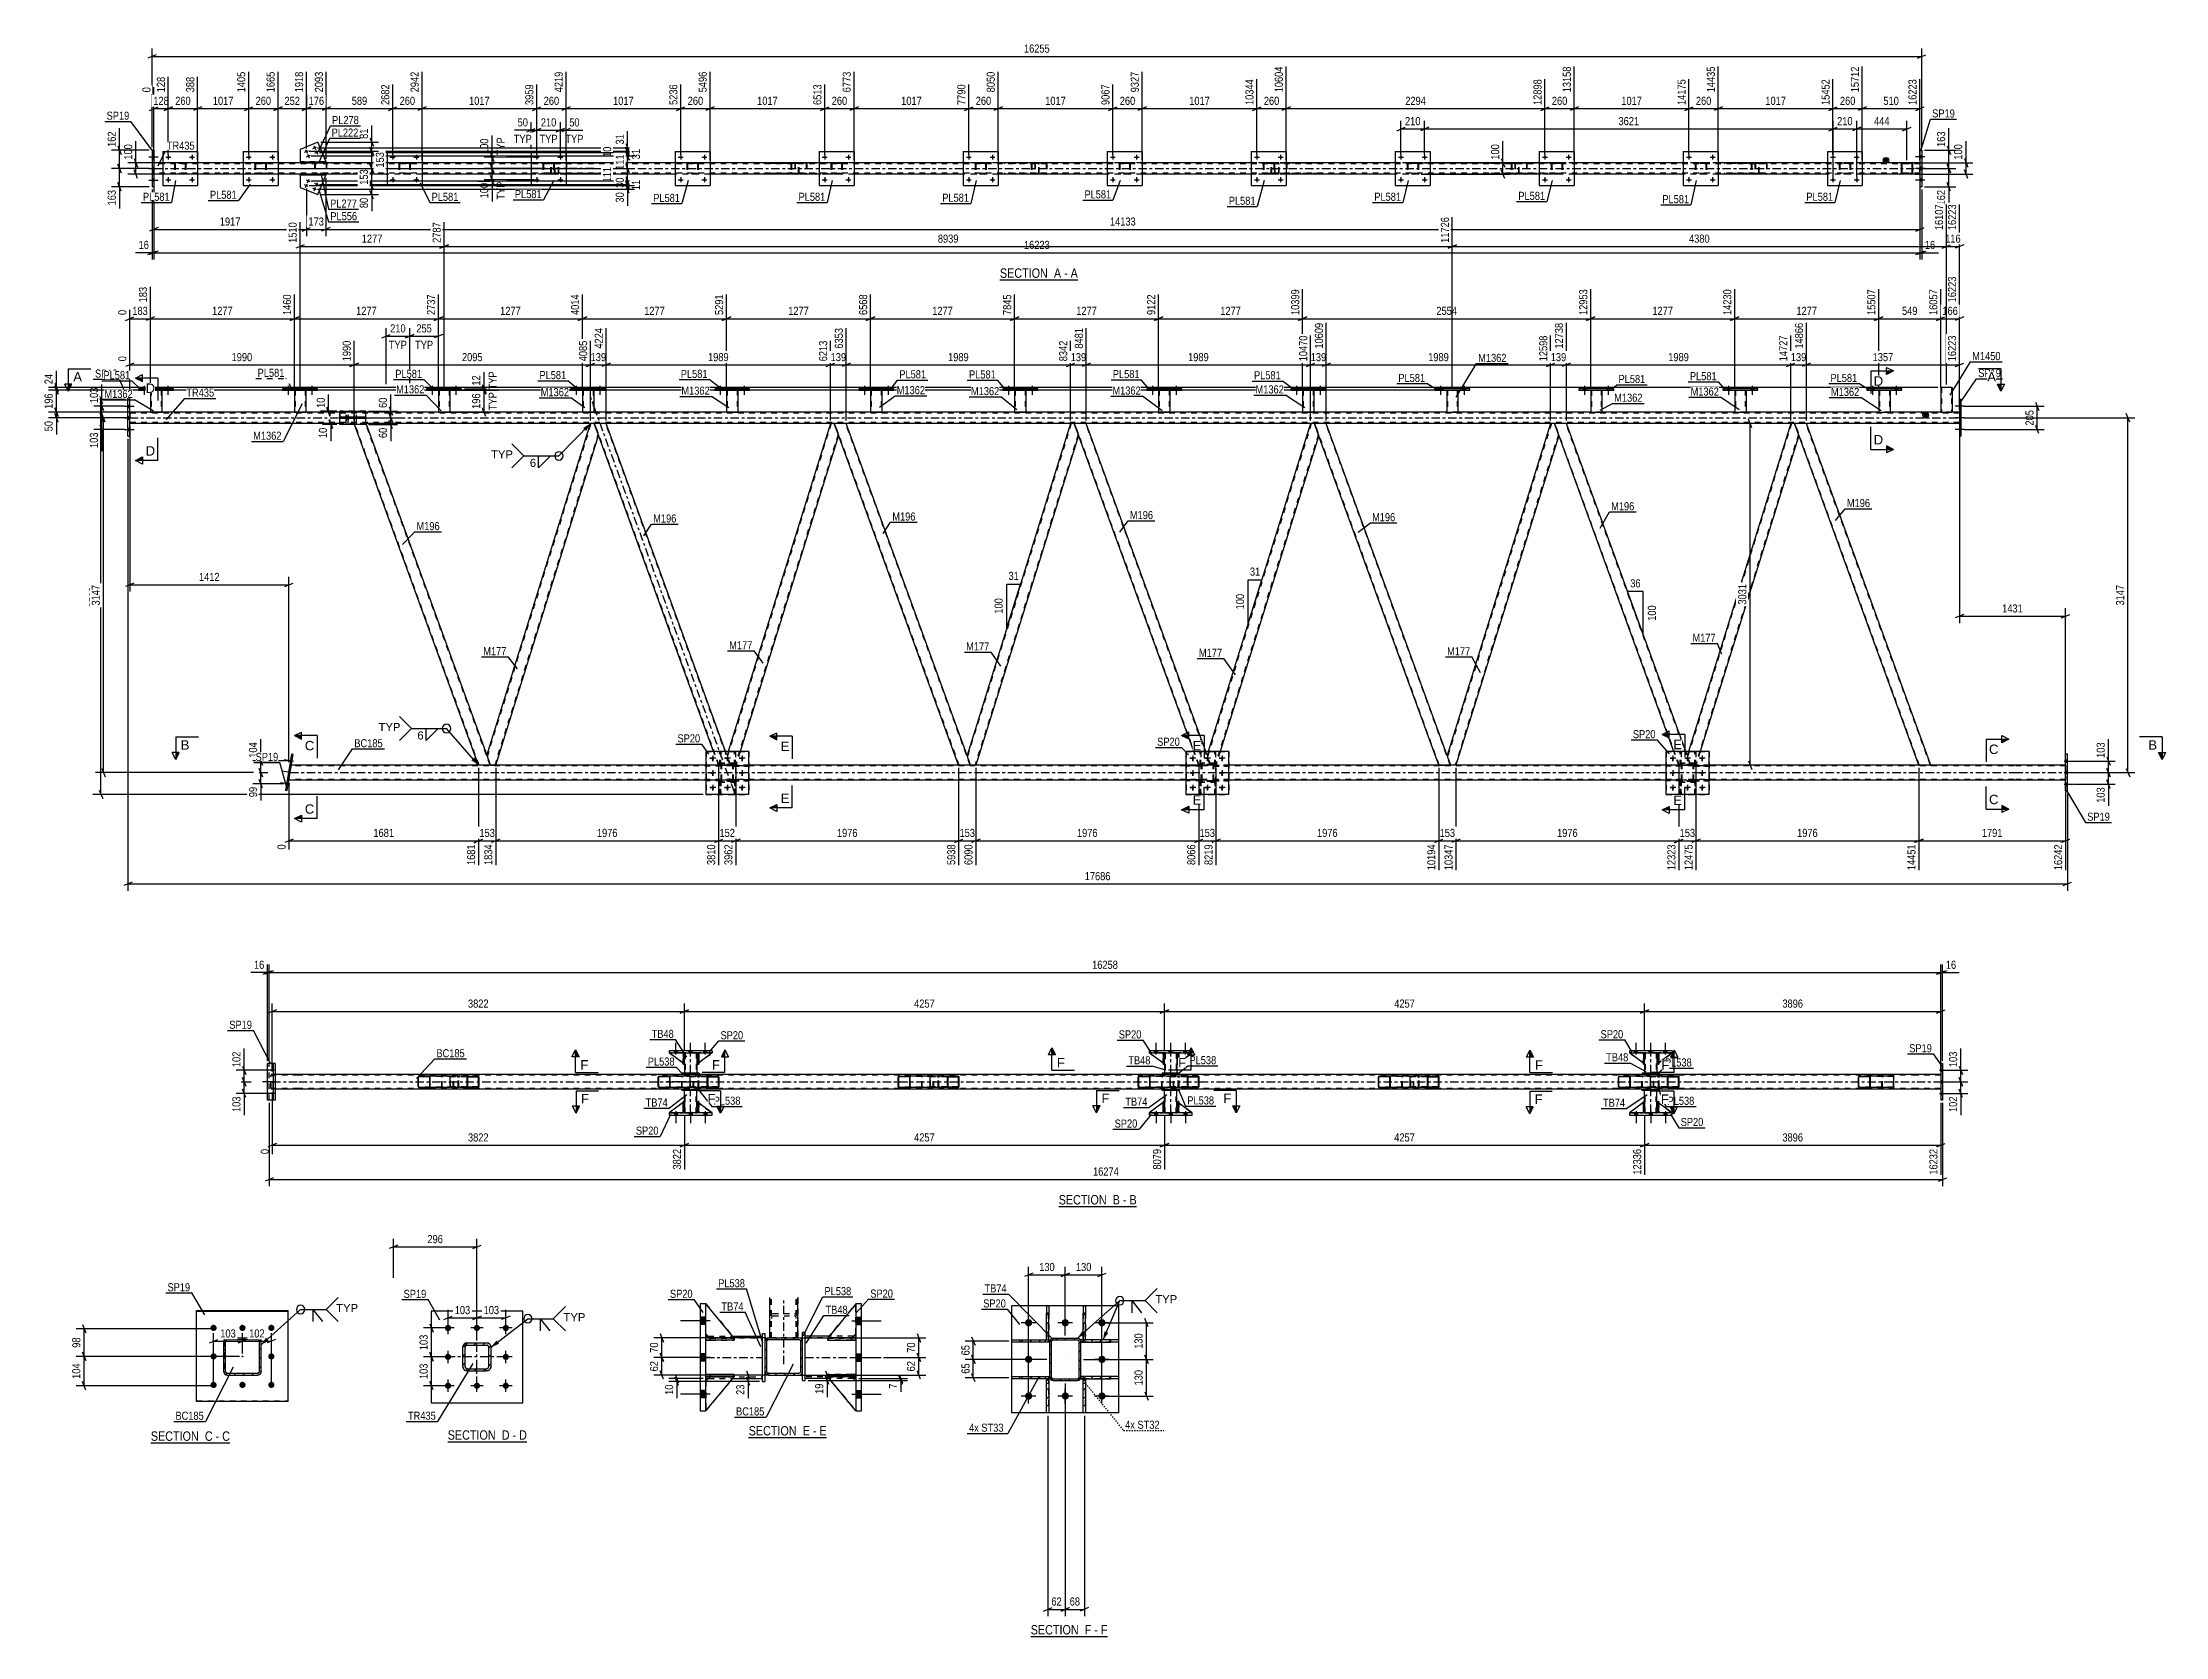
# Model space of a CAD drawing. Header units: millimetres. Extents: x 0 to 1797, y -6 to 560.
# Drawn here: x 1044 to 1797, y -6 to 560 of the extents above; entities that cross this region are included whole.
import ezdxf

# ---------------------------------------------------------------- set-up
doc = ezdxf.new("R2010")
doc.units = ezdxf.units.MM
for name, pattern in [('DXK_LINE_DOT2', [3.9198, 1.9599, -1.9599]), ('DXK_LINE_DOT3', [5.9187, 2.979, -0.9799, 0.9799, -0.9799]), ('DXK_LINE_DOT4', [0.9408, 0.4704, -0.4704])]:
    doc.linetypes.add(name, pattern=pattern)
doc.styles.add('Arial', font='ARIAL.TTF', dxfattribs={"height": 0.2})
doc.styles.add('Arial Narrow', font='ARIALN.TTF', dxfattribs={"height": 0.2})

# ---------------------------------------------------------------- blocks, each defined once
blk = doc.blocks.new('Unknown-814276781-18 - 1318')
at = {"color": 6, "linetype": 'Continuous'}
blk.add_line((1294.44, 65.05), (1322.09, 65.05), dxfattribs=at)
at = {"color": 0, "linetype": 'Continuous'}
blk.add_wipeout([(1312.55, 65.8), (1312.55, 69.3), (1294.44, 69.3), (1294.44, 65.8)], dxfattribs=at)
blk.add_wipeout([(1316.16, 65.8), (1316.16, 69.3), (1313.6, 69.3), (1313.6, 65.8)], dxfattribs=at)
at = {"color": 7, "linetype": 'Continuous', "style": 'Arial Narrow'}
blk.add_text('SECTION ', height=3.34, dxfattribs=at).set_placement((1294.44, 65.8))
at = {"color": 0, "linetype": 'Continuous'}
blk.add_wipeout([(1318.48, 65.8), (1318.48, 69.3), (1317.21, 69.3), (1317.21, 65.8)], dxfattribs=at)
blk.add_wipeout([(1322.09, 65.8), (1322.09, 69.3), (1319.53, 69.3), (1319.53, 65.8)], dxfattribs=at)
at = {"color": 7, "linetype": 'Continuous', "style": 'Arial Narrow'}
for s, p in [('E', (1313.6, 65.8)), ('E', (1319.53, 65.8)), ('-', (1317.21, 65.8))]:
    blk.add_text(s, height=3.34, dxfattribs=at).set_placement(p)
blk = doc.blocks.new('Unknown-814276781-11 - 2618')
at = {"color": 6, "linetype": 'Continuous'}
blk.add_line((1383.54, 475.74), (1411.19, 475.74), dxfattribs=at)
at = {"color": 0, "linetype": 'Continuous'}
blk.add_wipeout([(1401.65, 476.49), (1401.65, 479.99), (1383.54, 479.99), (1383.54, 476.49)], dxfattribs=at)
blk.add_wipeout([(1405.25, 476.49), (1405.25, 479.99), (1402.7, 479.99), (1402.7, 476.49)], dxfattribs=at)
at = {"color": 7, "linetype": 'Continuous', "style": 'Arial Narrow'}
blk.add_text('SECTION ', height=3.34, dxfattribs=at).set_placement((1383.54, 476.49))
at = {"color": 0, "linetype": 'Continuous'}
blk.add_wipeout([(1407.58, 476.49), (1407.58, 479.99), (1406.3, 479.99), (1406.3, 476.49)], dxfattribs=at)
blk.add_wipeout([(1411.19, 476.49), (1411.19, 479.99), (1408.63, 479.99), (1408.63, 476.49)], dxfattribs=at)
at = {"color": 7, "linetype": 'Continuous', "style": 'Arial Narrow'}
for s, p in [('A', (1402.7, 476.49)), ('-', (1406.3, 476.49)), ('A', (1408.63, 476.49))]:
    blk.add_text(s, height=3.34, dxfattribs=at).set_placement(p)
blk = doc.blocks.new('Unknown-814276781-12 - 5315')
at = {"color": 6, "linetype": 'Continuous'}
blk.add_line((1404.39, 147), (1432.03, 147), dxfattribs=at)
at = {"color": 0, "linetype": 'Continuous'}
blk.add_wipeout([(1422.49, 147.75), (1422.49, 151.25), (1404.39, 151.25), (1404.39, 147.75)], dxfattribs=at)
blk.add_wipeout([(1426.1, 147.75), (1426.1, 151.25), (1423.54, 151.25), (1423.54, 147.75)], dxfattribs=at)
at = {"color": 7, "linetype": 'Continuous', "style": 'Arial Narrow'}
blk.add_text('SECTION ', height=3.34, dxfattribs=at).set_placement((1404.39, 147.75))
at = {"color": 0, "linetype": 'Continuous'}
blk.add_wipeout([(1428.43, 147.75), (1428.43, 151.25), (1427.15, 151.25), (1427.15, 147.75)], dxfattribs=at)
blk.add_wipeout([(1432.03, 147.75), (1432.03, 151.25), (1429.48, 151.25), (1429.48, 147.75)], dxfattribs=at)
at = {"color": 7, "linetype": 'Continuous', "style": 'Arial Narrow'}
for s, p in [('B', (1423.54, 147.75)), ('B', (1429.48, 147.75)), ('-', (1427.15, 147.75))]:
    blk.add_text(s, height=3.34, dxfattribs=at).set_placement(p)
blk = doc.blocks.new('Unknown-814276781-13 - 6299')
at = {"color": 6, "linetype": 'Continuous'}
blk.add_line((1082.42, 63.15), (1110.49, 63.15), dxfattribs=at)
at = {"color": 0, "linetype": 'Continuous'}
blk.add_wipeout([(1100.53, 63.9), (1100.53, 67.4), (1082.42, 67.4), (1082.42, 63.9)], dxfattribs=at)
blk.add_wipeout([(1104.35, 63.9), (1104.35, 67.4), (1101.58, 67.4), (1101.58, 63.9)], dxfattribs=at)
at = {"color": 7, "linetype": 'Continuous', "style": 'Arial Narrow'}
blk.add_text('SECTION ', height=3.34, dxfattribs=at).set_placement((1082.42, 63.9))
at = {"color": 0, "linetype": 'Continuous'}
blk.add_wipeout([(1106.67, 63.9), (1106.67, 67.4), (1105.4, 67.4), (1105.4, 63.9)], dxfattribs=at)
blk.add_wipeout([(1110.49, 63.9), (1110.49, 67.4), (1107.72, 67.4), (1107.72, 63.9)], dxfattribs=at)
at = {"color": 7, "linetype": 'Continuous', "style": 'Arial Narrow'}
for s, p in [('C', (1101.58, 63.9)), ('-', (1105.4, 63.9)), ('C', (1107.72, 63.9))]:
    blk.add_text(s, height=3.34, dxfattribs=at).set_placement(p)
blk = doc.blocks.new('Unknown-814276781-16 - 1665')
at = {"color": 6, "linetype": 'Continuous'}
blk.add_line((1187.71, 63.54), (1215.78, 63.54), dxfattribs=at)
at = {"color": 0, "linetype": 'Continuous'}
blk.add_wipeout([(1205.82, 64.29), (1205.82, 67.79), (1187.71, 67.79), (1187.71, 64.29)], dxfattribs=at)
blk.add_wipeout([(1209.64, 64.29), (1209.64, 67.79), (1206.87, 67.79), (1206.87, 64.29)], dxfattribs=at)
at = {"color": 7, "linetype": 'Continuous', "style": 'Arial Narrow'}
blk.add_text('SECTION ', height=3.34, dxfattribs=at).set_placement((1187.71, 64.29))
at = {"color": 0, "linetype": 'Continuous'}
blk.add_wipeout([(1211.97, 64.29), (1211.97, 67.79), (1210.69, 67.79), (1210.69, 64.29)], dxfattribs=at)
blk.add_wipeout([(1215.78, 64.29), (1215.78, 67.79), (1213.02, 67.79), (1213.02, 64.29)], dxfattribs=at)
at = {"color": 7, "linetype": 'Continuous', "style": 'Arial Narrow'}
for s, p in [('D', (1206.87, 64.29)), ('-', (1210.69, 64.29)), ('D', (1213.02, 64.29))]:
    blk.add_text(s, height=3.34, dxfattribs=at).set_placement(p)
blk = doc.blocks.new('Unknown-814276781-17 - 2254')
at = {"color": 6, "linetype": 'Continuous'}
blk.add_line((1394.48, -5.54), (1421.7, -5.54), dxfattribs=at)
at = {"color": 0, "linetype": 'Continuous'}
blk.add_wipeout([(1412.59, -4.79), (1412.59, -1.29), (1394.48, -1.29), (1394.48, -4.79)], dxfattribs=at)
blk.add_wipeout([(1415.98, -4.79), (1415.98, -1.29), (1413.64, -1.29), (1413.64, -4.79)], dxfattribs=at)
at = {"color": 7, "linetype": 'Continuous', "style": 'Arial Narrow'}
blk.add_text('SECTION ', height=3.34, dxfattribs=at).set_placement((1394.48, -4.79))
at = {"color": 0, "linetype": 'Continuous'}
blk.add_wipeout([(1418.31, -4.79), (1418.31, -1.29), (1417.03, -1.29), (1417.03, -4.79)], dxfattribs=at)
blk.add_wipeout([(1421.7, -4.79), (1421.7, -1.29), (1419.36, -1.29), (1419.36, -4.79)], dxfattribs=at)
at = {"color": 7, "linetype": 'Continuous', "style": 'Arial Narrow'}
for s, p in [('F', (1413.64, -4.79)), ('-', (1417.03, -4.79)), ('F', (1419.36, -4.79))]:
    blk.add_text(s, height=3.34, dxfattribs=at).set_placement(p)
blk = doc.blocks.new('Part-814276781-1485 - 1318')
at = {"color": 2, "linetype": 'Continuous'}
for p, q in [((1322.49, 87.38), (1332.49, 87.38)), ((1322.49, 87.38), (1322.49, 86.58)), ((1332.49, 86.58), (1322.49, 86.58)), ((1332.49, 87.38), (1332.49, 87.38)), ((1332.49, 86.58), (1332.49, 87.38))]:
    blk.add_line(p, q, dxfattribs=at)
at = {"color": 7, "linetype": 'DXK_LINE_DOT2'}
for p, q in [((1330.99, 87.38), (1322.49, 87.38)), ((1322.49, 86.58), (1330.99, 86.58)), ((1332.49, 87.38), (1330.99, 87.38)), ((1330.99, 87.38), (1330.99, 86.58)), ((1330.99, 86.58), (1332.49, 86.58)), ((1332.49, 87.38), (1332.49, 87.38))]:
    blk.add_line(p, q, dxfattribs=at)
blk = doc.blocks.new('Bolt-814276781-1357 - 1318')
at = {"linetype": 'Continuous'}
for points in [[(1279.29, 105.18), (1279.29, 107.78), (1277.29, 107.78), (1277.29, 105.18)], [(1279.29, 105.18), (1279.29, 107.78), (1277.29, 107.78), (1277.29, 105.18)], [(1279.29, 105.18), (1279.29, 107.78), (1277.29, 107.78), (1277.29, 105.18)], [(1279.29, 92.18), (1279.29, 94.78), (1277.29, 94.78), (1277.29, 92.18)], [(1279.29, 92.18), (1279.29, 94.78), (1277.29, 94.78), (1277.29, 92.18)], [(1279.29, 79.18), (1279.29, 81.78), (1277.29, 81.78), (1277.29, 79.18)], [(1279.29, 79.18), (1279.29, 81.78), (1277.29, 81.78), (1277.29, 79.18)], [(1279.29, 79.18), (1279.29, 81.78), (1277.29, 81.78), (1277.29, 79.18)]]:
    blk.add_hatch(color=1, dxfattribs=at).paths.add_polyline_path(points)
at = {"color": 1, "linetype": 'Continuous'}
for p, q in [((1280.79, 106.48), (1270.29, 106.48)), ((1280.79, 106.48), (1270.29, 106.48)), ((1280.79, 106.48), (1270.29, 106.48)), ((1279.29, 107.78), (1277.29, 107.78)), ((1279.29, 107.78), (1277.29, 107.78)), ((1279.29, 107.78), (1277.29, 107.78)), ((1279.29, 105.18), (1277.29, 105.18)), ((1279.29, 105.18), (1277.29, 105.18)), ((1279.29, 105.18), (1277.29, 105.18)), ((1280.79, 93.48), (1270.29, 93.48)), ((1280.79, 93.48), (1270.29, 93.48)), ((1279.29, 94.78), (1277.29, 94.78)), ((1279.29, 94.78), (1277.29, 94.78)), ((1279.29, 92.18), (1277.29, 92.18)), ((1279.29, 92.18), (1277.29, 92.18)), ((1280.79, 80.48), (1270.29, 80.48)), ((1280.79, 80.48), (1270.29, 80.48)), ((1280.79, 80.48), (1270.29, 80.48)), ((1279.29, 81.78), (1277.29, 81.78)), ((1279.29, 81.78), (1277.29, 81.78)), ((1279.29, 81.78), (1277.29, 81.78)), ((1279.29, 79.18), (1277.29, 79.18)), ((1279.29, 79.18), (1277.29, 79.18)), ((1279.29, 79.18), (1277.29, 79.18))]:
    blk.add_line(p, q, dxfattribs=at)
blk = doc.blocks.new('Part-814276781-1461 - 1318')
at = {"color": 7, "linetype": 'DXK_LINE_DOT2'}
for p, q in [((1301.89, 100.44), (1301.89, 114.69)), ((1302.29, 100.44), (1302.29, 114.69)), ((1311.49, 100.44), (1311.49, 114.69)), ((1311.89, 114.69), (1311.89, 100.44)), ((1311.89, 100.44), (1301.89, 100.44))]:
    blk.add_line(p, q, dxfattribs=at)
at = {"color": 7, "linetype": 'DXK_LINE_DOT3'}
blk.add_line((1306.89, 91.04), (1306.89, 114.69), dxfattribs=at)
blk = doc.blocks.new('Part-814276781-1541 - 1318')
at = {"color": 7, "linetype": 'DXK_LINE_DOT2'}
for p, q in [((1332.49, 112.48), (1322.49, 100.37)), ((1322.49, 100.37), (1332.49, 112.48)), ((1332.49, 101.87), (1332.49, 112.48)), ((1322.49, 100.37), (1330.99, 100.37)), ((1322.49, 100.37), (1322.49, 100.37)), ((1330.99, 100.37), (1322.49, 100.37)), ((1330.99, 100.37), (1332.49, 101.87)), ((1330.99, 100.37), (1332.49, 101.87)), ((1330.99, 100.37), (1330.99, 100.37))]:
    blk.add_line(p, q, dxfattribs=at)
blk = doc.blocks.new('Bolt-814276781-1374 - 1318')
at = {"linetype": 'Continuous'}
for points in [[(1334.49, 105.18), (1334.49, 107.78), (1332.49, 107.78), (1332.49, 105.18)], [(1334.49, 105.18), (1334.49, 107.78), (1332.49, 107.78), (1332.49, 105.18)], [(1334.49, 105.18), (1334.49, 107.78), (1332.49, 107.78), (1332.49, 105.18)], [(1334.49, 92.18), (1334.49, 94.78), (1332.49, 94.78), (1332.49, 92.18)], [(1334.49, 92.18), (1334.49, 94.78), (1332.49, 94.78), (1332.49, 92.18)], [(1334.49, 79.18), (1334.49, 81.78), (1332.49, 81.78), (1332.49, 79.18)], [(1334.49, 79.18), (1334.49, 81.78), (1332.49, 81.78), (1332.49, 79.18)], [(1334.49, 79.18), (1334.49, 81.78), (1332.49, 81.78), (1332.49, 79.18)]]:
    blk.add_hatch(color=1, dxfattribs=at).paths.add_polyline_path(points)
at = {"color": 1, "linetype": 'Continuous'}
for p, q in [((1330.99, 106.48), (1341.49, 106.48)), ((1330.99, 106.48), (1341.49, 106.48)), ((1330.99, 106.48), (1341.49, 106.48)), ((1332.49, 107.78), (1334.49, 107.78)), ((1332.49, 107.78), (1334.49, 107.78)), ((1332.49, 107.78), (1334.49, 107.78)), ((1332.49, 105.18), (1334.49, 105.18)), ((1332.49, 105.18), (1334.49, 105.18)), ((1332.49, 105.18), (1334.49, 105.18)), ((1330.99, 93.48), (1341.49, 93.48)), ((1330.99, 93.48), (1341.49, 93.48)), ((1332.49, 94.78), (1334.49, 94.78)), ((1332.49, 94.78), (1334.49, 94.78)), ((1332.49, 92.18), (1334.49, 92.18)), ((1332.49, 92.18), (1334.49, 92.18)), ((1330.99, 80.48), (1341.49, 80.48)), ((1330.99, 80.48), (1341.49, 80.48)), ((1330.99, 80.48), (1341.49, 80.48)), ((1332.49, 81.78), (1334.49, 81.78)), ((1332.49, 81.78), (1334.49, 81.78)), ((1332.49, 81.78), (1334.49, 81.78)), ((1332.49, 79.18), (1334.49, 79.18)), ((1332.49, 79.18), (1334.49, 79.18)), ((1332.49, 79.18), (1334.49, 79.18))]:
    blk.add_line(p, q, dxfattribs=at)
blk = doc.blocks.new('Part-814276781-1527 - 1318')
at = {"color": 2, "linetype": 'Continuous'}
for p, q in [((1299.29, 84.98), (1299.29, 101.98)), ((1299.29, 101.98), (1300.29, 101.98)), ((1300.29, 99.24), (1300.29, 101.98)), ((1299.29, 84.98), (1300.29, 84.98)), ((1300.29, 84.98), (1300.29, 88.44))]:
    blk.add_line(p, q, dxfattribs=at)
at = {"color": 7, "linetype": 'DXK_LINE_DOT2'}
blk.add_line((1300.29, 88.44), (1300.29, 99.24), dxfattribs=at)
blk = doc.blocks.new('Part-814276781-1399 - 1318')
at = {"color": 2, "linetype": 'Continuous'}
for p, q in [((1279.29, 112.48), (1279.29, 112.48)), ((1279.29, 112.48), (1279.29, 112.48)), ((1289.29, 100.37), (1279.29, 112.48)), ((1280.78, 100.38), (1279.29, 101.87)), ((1288.04, 100.37), (1289.29, 100.37)), ((1289.29, 100.37), (1289.29, 100.37))]:
    blk.add_line(p, q, dxfattribs=at)
at = {"color": 7, "linetype": 'DXK_LINE_DOT2'}
for p, q in [((1279.29, 101.87), (1279.29, 112.48)), ((1279.29, 112.48), (1289.29, 100.37)), ((1280.79, 100.37), (1279.29, 101.87)), ((1280.79, 100.37), (1280.78, 100.38)), ((1289.29, 100.37), (1280.79, 100.37)), ((1280.79, 100.37), (1280.79, 100.37)), ((1280.79, 100.37), (1288.04, 100.37))]:
    blk.add_line(p, q, dxfattribs=at)
blk = doc.blocks.new('Part-814276781-1400 - 1318')
at = {"color": 7, "linetype": 'DXK_LINE_DOT2'}
for p, q in [((1279.29, 87.38), (1279.29, 87.38)), ((1279.29, 86.58), (1279.29, 87.38)), ((1279.29, 87.38), (1280.79, 87.38)), ((1280.79, 86.58), (1279.29, 86.58)), ((1279.29, 86.58), (1279.29, 86.58)), ((1280.79, 87.38), (1289.29, 87.38)), ((1280.79, 87.38), (1280.79, 86.58)), ((1289.29, 86.58), (1280.79, 86.58)), ((1289.29, 87.38), (1283.71, 87.38)), ((1289.29, 86.58), (1283.71, 86.58)), ((1289.29, 87.38), (1289.29, 86.58))]:
    blk.add_line(p, q, dxfattribs=at)
blk = doc.blocks.new('Part-814276781-1401 - 1318')
at = {"color": 7, "linetype": 'DXK_LINE_DOT2'}
for p, q in [((1279.29, 100.38), (1279.29, 100.38)), ((1279.29, 99.58), (1279.29, 100.38)), ((1279.29, 100.38), (1280.79, 100.38)), ((1280.79, 99.58), (1279.29, 99.58)), ((1279.29, 99.58), (1279.29, 99.58)), ((1280.79, 100.38), (1289.29, 100.38)), ((1280.79, 100.38), (1280.79, 99.58)), ((1289.29, 99.58), (1280.79, 99.58)), ((1289.29, 100.38), (1283.71, 100.38)), ((1289.29, 99.58), (1283.71, 99.58)), ((1289.29, 100.38), (1289.29, 99.58))]:
    blk.add_line(p, q, dxfattribs=at)
blk = doc.blocks.new('Part-814276781-1402 - 1318')
at = {"color": 2, "linetype": 'Continuous'}
for p, q in [((1279.29, 86.58), (1279.29, 87.38)), ((1289.29, 87.38), (1279.29, 87.38)), ((1289.29, 86.58), (1279.29, 86.58)), ((1279.29, 86.58), (1279.29, 86.58)), ((1289.29, 86.58), (1289.29, 87.38))]:
    blk.add_line(p, q, dxfattribs=at)
at = {"color": 7, "linetype": 'DXK_LINE_DOT2'}
for p, q in [((1280.79, 87.38), (1279.29, 87.38)), ((1279.29, 86.58), (1280.79, 86.58)), ((1280.79, 86.58), (1280.79, 87.38)), ((1289.29, 87.38), (1280.79, 87.38)), ((1280.79, 86.58), (1289.29, 86.58))]:
    blk.add_line(p, q, dxfattribs=at)
blk = doc.blocks.new('Part-814276781-1542 - 1318')
at = {"color": 2, "linetype": 'Continuous'}
for p, q in [((1332.49, 112.48), (1322.49, 100.37)), ((1332.49, 112.48), (1332.49, 112.48)), ((1332.49, 112.48), (1332.49, 112.48)), ((1323.74, 100.37), (1322.49, 100.37)), ((1322.49, 100.37), (1322.49, 100.37)), ((1331, 100.38), (1332.49, 101.87))]:
    blk.add_line(p, q, dxfattribs=at)
at = {"color": 7, "linetype": 'DXK_LINE_DOT2'}
for p, q in [((1332.49, 112.48), (1322.49, 100.37)), ((1332.49, 101.87), (1332.49, 112.48)), ((1330.99, 100.37), (1322.49, 100.37)), ((1330.99, 100.37), (1323.74, 100.37)), ((1330.99, 100.37), (1332.49, 101.87)), ((1330.99, 100.37), (1331, 100.38)), ((1330.99, 100.37), (1330.99, 100.37))]:
    blk.add_line(p, q, dxfattribs=at)
blk = doc.blocks.new('Part-814276781-1403 - 1318')
at = {"color": 2, "linetype": 'Continuous'}
for p, q in [((1279.29, 99.58), (1279.29, 100.38)), ((1279.29, 100.38), (1288.04, 100.38)), ((1289.29, 99.58), (1279.29, 99.58)), ((1279.29, 99.58), (1279.29, 99.58)), ((1289.29, 100.38), (1289.28, 100.38)), ((1289.29, 99.58), (1289.29, 100.38))]:
    blk.add_line(p, q, dxfattribs=at)
at = {"color": 7, "linetype": 'DXK_LINE_DOT2'}
for p, q in [((1280.79, 100.38), (1279.29, 100.38)), ((1279.29, 99.58), (1280.79, 99.58)), ((1280.79, 99.58), (1280.79, 100.38)), ((1280.79, 100.38), (1289.28, 100.38)), ((1280.79, 99.58), (1289.29, 99.58))]:
    blk.add_line(p, q, dxfattribs=at)
blk = doc.blocks.new('Part-814276781-1418 - 1318')
at = {"color": 2, "linetype": 'Continuous'}
for p, q in [((1332.49, 112.48), (1332.49, 74.48)), ((1334.49, 112.48), (1332.49, 112.48)), ((1334.49, 74.48), (1334.49, 112.48)), ((1332.49, 74.48), (1334.49, 74.48))]:
    blk.add_line(p, q, dxfattribs=at)
blk = doc.blocks.new('Part-814276781-1435 - 1318')
at = {"color": 2, "linetype": 'Continuous'}
for p, q in [((1277.29, 112.48), (1277.29, 74.48)), ((1279.29, 112.48), (1277.29, 112.48)), ((1279.29, 74.48), (1279.29, 112.48)), ((1277.29, 74.48), (1279.29, 74.48))]:
    blk.add_line(p, q, dxfattribs=at)
blk = doc.blocks.new('Part-814276781-1462 - 1318')
at = {"color": 2, "linetype": 'Continuous'}
for p, q in [((1301.89, 100.44), (1301.89, 114.69)), ((1311.89, 100.44), (1311.89, 114.69))]:
    blk.add_line(p, q, dxfattribs=at)
at = {"color": 7, "linetype": 'DXK_LINE_DOT2'}
for p, q in [((1302.49, 100.44), (1302.49, 114.69)), ((1311.29, 100.44), (1311.29, 114.69)), ((1301.89, 107.26), (1301.98, 107.97)), ((1301.98, 107.97), (1302.24, 108.57)), ((1302.24, 108.57), (1302.63, 108.97)), ((1302.54, 107.61), (1302.49, 107.26)), ((1302.67, 107.91), (1302.54, 107.61)), ((1302.63, 108.97), (1303.09, 109.12)), ((1302.86, 108.11), (1302.67, 107.91)), ((1303.09, 108.19), (1302.86, 108.11)), ((1303.09, 109.12), (1310.69, 109.12)), ((1303.09, 108.19), (1310.69, 108.19)), ((1310.69, 109.12), (1311.15, 108.97)), ((1310.92, 108.11), (1310.69, 108.19)), ((1311.12, 107.91), (1310.92, 108.11)), ((1311.25, 107.61), (1311.12, 107.91)), ((1311.15, 108.97), (1311.54, 108.57)), ((1311.29, 107.26), (1311.25, 107.61)), ((1311.54, 108.57), (1311.8, 107.97)), ((1311.8, 107.97), (1311.89, 107.26)), ((1311.89, 100.44), (1301.89, 100.44))]:
    blk.add_line(p, q, dxfattribs=at)
blk = doc.blocks.new('Part-814276781-1480 - 1318')
at = {"linetype": 'Continuous'}
h = blk.add_hatch(dxfattribs=at)
h.set_pattern_fill('', scale=0.7, style=0, pattern_type=0)
h.set_pattern_definition([(45, (1301.491, 100.4393), (-1.57154, 1.57154), [])])
h.paths.add_polyline_path([(1312.29, 100.44), (1301.49, 100.44), (1301.03, 100.35), (1300.64, 100.09), (1300.38, 99.7), (1300.29, 99.24), (1300.29, 88.44), (1300.38, 87.98), (1300.64, 87.59), (1301.03, 87.33), (1301.49, 87.24), (1312.29, 87.24), (1312.75, 87.33), (1313.14, 87.59), (1313.4, 87.98), (1313.49, 88.44), (1313.49, 99.24), (1313.4, 99.7), (1313.14, 100.09), (1312.75, 100.35)])
h.paths.add_polyline_path([(1312.85, 99.47), (1312.89, 99.24), (1312.89, 88.44), (1312.85, 88.21), (1312.72, 88.02), (1312.52, 87.88), (1312.29, 87.84), (1301.49, 87.84), (1301.26, 87.88), (1301.07, 88.02), (1300.94, 88.21), (1300.89, 88.44), (1300.89, 99.24), (1300.94, 99.47), (1301.07, 99.66), (1301.26, 99.79), (1301.49, 99.84), (1312.29, 99.84), (1312.52, 99.79), (1312.72, 99.66)])
at = {"color": 2, "linetype": 'Continuous'}
for p, q in [((1300.38, 99.7), (1300.29, 99.24)), ((1300.29, 99.24), (1300.29, 99.24)), ((1300.29, 88.44), (1300.29, 99.24)), ((1300.89, 99.24), (1300.94, 99.47)), ((1300.89, 99.24), (1300.89, 99.24)), ((1300.89, 88.44), (1300.89, 99.24)), ((1300.94, 99.47), (1301.07, 99.66)), ((1301.49, 100.44), (1301.03, 100.35)), ((1301.07, 99.66), (1301.26, 99.79)), ((1301.26, 99.79), (1301.49, 99.84)), ((1301.49, 100.44), (1301.49, 100.44)), ((1301.49, 100.44), (1312.29, 100.44)), ((1301.49, 99.84), (1301.49, 99.84)), ((1301.49, 99.84), (1312.29, 99.84)), ((1312.29, 100.44), (1312.29, 100.44)), ((1312.75, 100.35), (1312.29, 100.44)), ((1312.29, 99.84), (1312.29, 99.84)), ((1312.29, 99.84), (1312.52, 99.79)), ((1312.52, 99.79), (1312.72, 99.66)), ((1312.72, 99.66), (1312.85, 99.47)), ((1312.85, 99.47), (1312.89, 99.24)), ((1312.89, 99.24), (1312.89, 99.24)), ((1312.89, 88.44), (1312.89, 99.24)), ((1313.49, 99.24), (1313.4, 99.7)), ((1313.49, 99.24), (1313.49, 99.24)), ((1313.49, 88.44), (1313.49, 99.24)), ((1300.29, 88.44), (1300.29, 88.44)), ((1300.29, 88.44), (1300.38, 87.98)), ((1300.89, 88.44), (1300.89, 88.44)), ((1300.94, 88.21), (1300.89, 88.44)), ((1301.07, 88.02), (1300.94, 88.21)), ((1301.03, 87.33), (1301.49, 87.24)), ((1301.26, 87.88), (1301.07, 88.02)), ((1301.49, 87.84), (1301.26, 87.88)), ((1301.49, 87.84), (1301.49, 87.84)), ((1301.49, 87.84), (1312.29, 87.84)), ((1301.49, 87.24), (1301.49, 87.24)), ((1301.49, 87.24), (1312.29, 87.24)), ((1312.52, 87.88), (1312.29, 87.84)), ((1312.29, 87.84), (1312.29, 87.84)), ((1312.29, 87.24), (1312.75, 87.33)), ((1312.29, 87.24), (1312.29, 87.24)), ((1312.72, 88.02), (1312.52, 87.88)), ((1312.85, 88.21), (1312.72, 88.02)), ((1312.89, 88.44), (1312.85, 88.21)), ((1312.89, 88.44), (1312.89, 88.44)), ((1313.4, 87.98), (1313.49, 88.44)), ((1313.49, 88.44), (1313.49, 88.44))]:
    blk.add_line(p, q, dxfattribs=at)
at = {"color": 7, "linetype": 'DXK_LINE_DOT3'}
blk.add_line((1306.89, 93.84), (1306.89, 93.84), dxfattribs=at)
at = {"color": 2, "linetype": 'Continuous'}
for centre, start, end in [((1301.49, 99.24), 112.5, 157.5), ((1312.29, 99.24), 22.5, 67.5), ((1301.49, 88.44), 202.5, 247.5), ((1312.29, 88.44), 292.5, 337.5)]:
    blk.add_arc(centre, 1.2, start, end, dxfattribs=at)
blk = doc.blocks.new('Part-814276781-1484 - 1318')
at = {"color": 7, "linetype": 'DXK_LINE_DOT2'}
for p, q in [((1322.49, 100.38), (1330.99, 100.38)), ((1322.49, 99.58), (1322.49, 100.38)), ((1322.49, 100.38), (1328.07, 100.38)), ((1330.99, 99.58), (1322.49, 99.58)), ((1322.49, 99.58), (1328.07, 99.58)), ((1330.99, 100.38), (1332.49, 100.38)), ((1330.99, 100.38), (1330.99, 99.58)), ((1332.49, 99.58), (1330.99, 99.58)), ((1332.49, 99.58), (1332.49, 100.38)), ((1332.49, 100.38), (1332.49, 100.38)), ((1332.49, 99.58), (1332.49, 99.58))]:
    blk.add_line(p, q, dxfattribs=at)
blk = doc.blocks.new('Part-814276781-1539 - 1318')
at = {"color": 7, "linetype": 'DXK_LINE_DOT2'}
for p, q in [((1322.49, 86.57), (1330.99, 86.57)), ((1332.49, 74.48), (1322.49, 86.57)), ((1322.49, 86.57), (1322.49, 86.57)), ((1330.99, 86.57), (1322.49, 86.57)), ((1322.49, 86.57), (1332.49, 74.48)), ((1330.99, 86.57), (1332.49, 85.07)), ((1330.99, 86.57), (1330.99, 86.57)), ((1332.49, 85.07), (1330.99, 86.57)), ((1332.49, 85.07), (1332.49, 74.48))]:
    blk.add_line(p, q, dxfattribs=at)
blk = doc.blocks.new('Part-814276781-1486 - 1318')
at = {"color": 2, "linetype": 'Continuous'}
for p, q in [((1322.5, 100.38), (1322.49, 100.38)), ((1322.49, 100.38), (1322.49, 99.58)), ((1322.49, 99.58), (1332.49, 99.58)), ((1332.49, 100.38), (1323.74, 100.38)), ((1332.49, 100.38), (1332.49, 100.38)), ((1332.49, 100.38), (1332.49, 99.58))]:
    blk.add_line(p, q, dxfattribs=at)
at = {"color": 7, "linetype": 'DXK_LINE_DOT2'}
for p, q in [((1322.49, 99.58), (1330.99, 99.58)), ((1323.74, 100.38), (1322.5, 100.38)), ((1330.99, 100.38), (1322.5, 100.38)), ((1330.99, 100.38), (1332.49, 100.38)), ((1330.99, 100.38), (1330.99, 99.58)), ((1330.99, 99.58), (1332.49, 99.58)), ((1332.49, 100.38), (1332.49, 100.38))]:
    blk.add_line(p, q, dxfattribs=at)
blk = doc.blocks.new('Part-814276781-1487 - 1318')
at = {"color": 7, "linetype": 'DXK_LINE_DOT2'}
for p, q in [((1280.79, 86.57), (1279.29, 85.07)), ((1279.29, 74.48), (1289.29, 86.57)), ((1279.29, 85.07), (1280.79, 86.57)), ((1279.29, 74.48), (1289.29, 86.57)), ((1279.29, 85.07), (1279.29, 74.48)), ((1289.29, 86.57), (1280.79, 86.57)), ((1280.79, 86.57), (1280.79, 86.57)), ((1280.79, 86.57), (1289.29, 86.57)), ((1289.29, 86.57), (1289.29, 86.57))]:
    blk.add_line(p, q, dxfattribs=at)
blk = doc.blocks.new('Part-814276781-1488 - 1318')
at = {"color": 2, "linetype": 'Continuous'}
for p, q in [((1280.79, 86.57), (1279.29, 85.07)), ((1279.29, 74.48), (1289.29, 86.57)), ((1289.29, 86.57), (1280.79, 86.57)), ((1280.79, 86.57), (1280.79, 86.57)), ((1289.29, 86.57), (1289.29, 86.57))]:
    blk.add_line(p, q, dxfattribs=at)
at = {"color": 7, "linetype": 'DXK_LINE_DOT2'}
for p, q in [((1279.29, 85.07), (1280.79, 86.57)), ((1279.29, 74.48), (1289.29, 86.57)), ((1279.29, 85.07), (1279.29, 74.48)), ((1280.79, 86.57), (1289.29, 86.57))]:
    blk.add_line(p, q, dxfattribs=at)
blk = doc.blocks.new('Part-814276781-1489 - 1318')
at = {"color": 7, "linetype": 'DXK_LINE_DOT2'}
for p, q in [((1279.29, 101.87), (1279.29, 112.48)), ((1279.29, 112.48), (1289.29, 100.37)), ((1279.29, 112.48), (1289.29, 100.37)), ((1280.79, 100.37), (1279.29, 101.87)), ((1280.79, 100.37), (1279.29, 101.87)), ((1289.29, 100.37), (1280.79, 100.37)), ((1280.79, 100.37), (1280.79, 100.37)), ((1280.79, 100.37), (1289.29, 100.37)), ((1289.29, 100.37), (1289.29, 100.37))]:
    blk.add_line(p, q, dxfattribs=at)
blk = doc.blocks.new('Part-814276781-1507 - 1318')
at = {"color": 2, "linetype": 'Continuous'}
for p, q in [((1322.99, 100.98), (1314.49, 100.98)), ((1332.49, 100.98), (1331.6, 100.98)), ((1322.98, 85.98), (1314.49, 85.98)), ((1332.49, 85.98), (1331.58, 85.98))]:
    blk.add_line(p, q, dxfattribs=at)
at = {"color": 7, "linetype": 'DXK_LINE_DOT2'}
for p, q in [((1314.49, 85.98), (1314.49, 100.98)), ((1332.49, 100.38), (1314.49, 100.38)), ((1331.6, 100.98), (1322.99, 100.98)), ((1332.49, 100.98), (1332.49, 85.98)), ((1332.49, 86.58), (1314.49, 86.58)), ((1331.58, 85.98), (1322.98, 85.98))]:
    blk.add_line(p, q, dxfattribs=at)
at = {"color": 7, "linetype": 'DXK_LINE_DOT3'}
blk.add_line((1314.49, 93.48), (1332.49, 93.48), dxfattribs=at)
blk = doc.blocks.new('Part-814276781-1522 - 1318')
at = {"color": 2, "linetype": 'Continuous'}
for p, q in [((1314.49, 102.32), (1313.49, 102.32)), ((1313.49, 99.24), (1313.49, 102.32)), ((1314.49, 85.32), (1314.49, 102.32)), ((1313.49, 85.32), (1313.49, 88.44)), ((1313.49, 85.32), (1314.49, 85.32))]:
    blk.add_line(p, q, dxfattribs=at)
at = {"color": 7, "linetype": 'DXK_LINE_DOT2'}
blk.add_line((1313.49, 88.44), (1313.49, 99.24), dxfattribs=at)
blk = doc.blocks.new('Part-814276781-1538 - 1318')
at = {"color": 2, "linetype": 'Continuous'}
for p, q in [((1279.29, 100.98), (1280.18, 100.98)), ((1288.79, 100.98), (1299.29, 100.98)), ((1279.29, 85.98), (1280.2, 85.98)), ((1288.8, 85.98), (1299.29, 85.98))]:
    blk.add_line(p, q, dxfattribs=at)
at = {"color": 7, "linetype": 'DXK_LINE_DOT2'}
for p, q in [((1279.29, 85.98), (1279.29, 100.98)), ((1279.29, 100.38), (1299.29, 100.38)), ((1280.18, 100.98), (1288.79, 100.98)), ((1299.29, 85.98), (1299.29, 100.98)), ((1279.29, 86.58), (1299.29, 86.58)), ((1280.2, 85.98), (1288.8, 85.98))]:
    blk.add_line(p, q, dxfattribs=at)
at = {"color": 7, "linetype": 'DXK_LINE_DOT3'}
blk.add_line((1279.29, 93.48), (1299.29, 93.48), dxfattribs=at)
blk = doc.blocks.new('Part-814276781-1540 - 1318')
at = {"color": 2, "linetype": 'Continuous'}
for p, q in [((1322.49, 86.57), (1322.49, 86.57)), ((1330.99, 86.57), (1322.49, 86.57)), ((1332.49, 74.48), (1322.49, 86.57)), ((1330.99, 86.57), (1330.99, 86.57)), ((1330.99, 86.57), (1332.49, 85.07))]:
    blk.add_line(p, q, dxfattribs=at)
at = {"color": 7, "linetype": 'DXK_LINE_DOT2'}
for p, q in [((1322.49, 86.57), (1330.99, 86.57)), ((1332.49, 74.48), (1322.49, 86.57)), ((1330.99, 86.57), (1332.49, 85.07)), ((1332.49, 85.07), (1332.49, 74.48))]:
    blk.add_line(p, q, dxfattribs=at)
blk = doc.blocks.new('Part-814276781-1543 - 1318')
at = {"color": 7, "linetype": 'DXK_LINE_DOT2'}
for p, q in [((1322.49, 87.38), (1330.99, 87.38)), ((1322.49, 86.58), (1322.49, 87.38)), ((1322.49, 87.38), (1328.07, 87.38)), ((1330.99, 86.58), (1322.49, 86.58)), ((1322.49, 86.58), (1328.07, 86.58)), ((1330.99, 87.38), (1332.49, 87.38)), ((1330.99, 87.38), (1330.99, 86.58)), ((1332.49, 86.58), (1330.99, 86.58)), ((1332.49, 86.58), (1332.49, 87.38)), ((1332.49, 87.38), (1332.49, 87.38)), ((1332.49, 86.58), (1332.49, 86.58))]:
    blk.add_line(p, q, dxfattribs=at)
blk = doc.blocks.new('Part-814276781-2765 - 2618')
at = {"color": 2, "linetype": 'Continuous'}
for p, q in [((1677, 521.28), (1677, 509.28)), ((1677, 521.28), (1689.4, 521.28)), ((1689.4, 521.28), (1689.4, 509.28)), ((1677, 509.28), (1689.4, 509.28))]:
    blk.add_line(p, q, dxfattribs=at)
blk = doc.blocks.new('Bolt-814276781-2637 - 2618')
at = {"linetype": 'Continuous'}
for points in [[(1321.88, 519.29, -1), (1321, 519.29, -1)], [(1330.28, 519.29, -1), (1329.4, 519.29, -1)]]:
    blk.add_hatch(color=1, dxfattribs=at).paths.add_polyline_path(points)
at = {"color": 1, "linetype": 'Continuous'}
for p, q in [((1321.44, 520.17), (1321.44, 518.41)), ((1329.84, 520.17), (1329.84, 518.41)), ((1320.56, 519.29), (1322.32, 519.29)), ((1328.96, 519.29), (1330.72, 519.29))]:
    blk.add_line(p, q, dxfattribs=at)
blk = doc.blocks.new('Bolt-814276781-2628 - 2618')
at = {"linetype": 'Continuous'}
for points in [[(1679.44, 511.29, -1), (1678.56, 511.29, -1)], [(1687.84, 511.29, -1), (1686.96, 511.29, -1)]]:
    blk.add_hatch(color=1, dxfattribs=at).paths.add_polyline_path(points)
at = {"color": 1, "linetype": 'Continuous'}
for p, q in [((1679, 512.17), (1679, 510.41)), ((1687.4, 512.17), (1687.4, 510.41)), ((1678.12, 511.29), (1679.88, 511.29)), ((1686.52, 511.29), (1688.28, 511.29))]:
    blk.add_line(p, q, dxfattribs=at)
blk = doc.blocks.new('Bolt-814276781-2620 - 2618')
at = {"linetype": 'Continuous'}
for points in [[(1321.88, 511.29, -1), (1321, 511.29, -1)], [(1330.28, 511.29, -1), (1329.4, 511.29, -1)]]:
    blk.add_hatch(color=1, dxfattribs=at).paths.add_polyline_path(points)
at = {"color": 1, "linetype": 'Continuous'}
for p, q in [((1321.44, 512.17), (1321.44, 510.41)), ((1329.84, 512.17), (1329.84, 510.41)), ((1320.56, 511.29), (1322.32, 511.29)), ((1328.96, 511.29), (1330.72, 511.29))]:
    blk.add_line(p, q, dxfattribs=at)
blk = doc.blocks.new('Part-814276781-2831 - 2618')
at = {"color": 7, "linetype": 'DXK_LINE_DOT2'}
for p, q in [((1090.82, 516.8), (1090.86, 516.99)), ((1090.86, 516.99), (1090.82, 516.8)), ((1090.82, 516.8), (1090.82, 513.76)), ((1090.86, 513.58), (1090.82, 513.76)), ((1090.82, 513.76), (1090.86, 513.58)), ((1091.06, 516.8), (1091.08, 516.9)), ((1091.06, 516.8), (1091.06, 513.76)), ((1091.08, 513.67), (1091.06, 513.76)), ((1091.08, 516.9), (1091.13, 516.97)), ((1091.13, 513.59), (1091.08, 513.67)), ((1091.12, 517.25), (1091.3, 517.28)), ((1091.3, 517.28), (1091.12, 517.25)), ((1091.3, 513.28), (1091.12, 513.32)), ((1091.12, 513.32), (1091.3, 513.28)), ((1091.13, 516.97), (1091.21, 517.03)), ((1091.21, 513.54), (1091.13, 513.59)), ((1091.21, 517.03), (1091.3, 517.04)), ((1091.3, 513.52), (1091.21, 513.54)), ((1094.34, 517.28), (1091.3, 517.28)), ((1094.34, 517.04), (1091.3, 517.04)), ((1094.34, 513.52), (1091.3, 513.52)), ((1094.34, 513.28), (1091.3, 513.28)), ((1094.34, 517.28), (1094.52, 517.25)), ((1094.52, 517.25), (1094.34, 517.28)), ((1094.34, 517.04), (1094.43, 517.03)), ((1094.43, 513.54), (1094.34, 513.52)), ((1094.52, 513.32), (1094.34, 513.28)), ((1094.34, 513.28), (1094.52, 513.32)), ((1094.43, 517.03), (1094.51, 516.97)), ((1094.51, 513.59), (1094.43, 513.54)), ((1094.51, 516.97), (1094.56, 516.9)), ((1094.56, 513.67), (1094.51, 513.59)), ((1094.56, 516.9), (1094.58, 516.8)), ((1094.58, 513.76), (1094.56, 513.67)), ((1094.58, 516.8), (1094.58, 513.76)), ((1094.78, 516.99), (1094.82, 516.8)), ((1094.82, 516.8), (1094.78, 516.99)), ((1094.82, 513.76), (1094.78, 513.58)), ((1094.78, 513.58), (1094.82, 513.76)), ((1094.82, 516.8), (1094.82, 513.76))]:
    blk.add_line(p, q, dxfattribs=at)
at = {"color": 7, "linetype": 'DXK_LINE_DOT3'}
blk.add_line((1092.82, 515.28), (1092.82, 515.28), dxfattribs=at)
at = {"color": 7, "linetype": 'DXK_LINE_DOT2'}
for centre, start, end in [((1091.3, 516.8), 112.5, 157.5), ((1091.3, 516.8), 112.5, 157.5), ((1091.3, 513.76), 202.5, 247.5), ((1091.3, 513.76), 202.5, 247.5), ((1094.34, 516.8), 22.5, 67.5), ((1094.34, 516.8), 22.5, 67.5), ((1094.34, 513.76), 292.5, 337.5), ((1094.34, 513.76), 292.5, 337.5)]:
    blk.add_arc(centre, 0.48, start, end, dxfattribs=at)
blk = doc.blocks.new('Part-814276781-2752 - 2618')
at = {"color": 2, "linetype": 'Continuous'}
for p, q in [((1710.46, 521.78), (1709.82, 521.78)), ((1709.82, 521.78), (1709.82, 508.78)), ((1710.46, 521.78), (1710.46, 508.78)), ((1710.46, 508.78), (1709.82, 508.78))]:
    blk.add_line(p, q, dxfattribs=at)
blk = doc.blocks.new('Bolt-814276781-2624 - 2618')
at = {"linetype": 'Continuous'}
for points in [[(1679.44, 519.29, -1), (1678.56, 519.29, -1)], [(1687.84, 519.29, -1), (1686.96, 519.29, -1)]]:
    blk.add_hatch(color=1, dxfattribs=at).paths.add_polyline_path(points)
at = {"color": 1, "linetype": 'Continuous'}
for p, q in [((1679, 520.17), (1679, 518.41)), ((1687.4, 520.17), (1687.4, 518.41)), ((1678.12, 519.29), (1679.88, 519.29)), ((1686.52, 519.29), (1688.28, 519.29))]:
    blk.add_line(p, q, dxfattribs=at)
blk = doc.blocks.new('Bolt-814276781-2626 - 2618')
at = {"linetype": 'Continuous'}
for points in [[(1089.06, 511.29, -1), (1088.18, 511.29, -1)], [(1097.46, 511.29, -1), (1096.58, 511.29, -1)]]:
    blk.add_hatch(color=1, dxfattribs=at).paths.add_polyline_path(points)
at = {"color": 1, "linetype": 'Continuous'}
for p, q in [((1088.62, 512.17), (1088.62, 510.41)), ((1097.02, 512.17), (1097.02, 510.41)), ((1087.74, 511.29), (1089.5, 511.29)), ((1096.14, 511.29), (1097.9, 511.29))]:
    blk.add_line(p, q, dxfattribs=at)
blk = doc.blocks.new('Bolt-814276781-2627 - 2618')
at = {"linetype": 'Continuous'}
for points in [[(1475.12, 511.29, -1), (1474.24, 511.29, -1)], [(1483.52, 511.29, -1), (1482.64, 511.29, -1)]]:
    blk.add_hatch(color=1, dxfattribs=at).paths.add_polyline_path(points)
at = {"color": 1, "linetype": 'Continuous'}
for p, q in [((1474.68, 512.17), (1474.68, 510.41)), ((1483.08, 512.17), (1483.08, 510.41)), ((1473.8, 511.29), (1475.56, 511.29)), ((1482.2, 511.29), (1483.96, 511.29))]:
    blk.add_line(p, q, dxfattribs=at)
blk = doc.blocks.new('Bolt-814276781-2759 - 2618')
at = {"linetype": 'Continuous'}
for points in [[(1083.49, 518.94), (1083.49, 519.82), (1082.85, 519.82), (1082.85, 518.94)], [(1083.49, 518.94), (1083.49, 519.82), (1082.85, 519.82), (1082.85, 518.94)], [(1083.49, 518.94), (1083.49, 519.82), (1082.85, 519.82), (1082.85, 518.94)], [(1083.49, 514.84), (1083.49, 515.72), (1082.85, 515.72), (1082.85, 514.84)], [(1083.49, 514.84), (1083.49, 515.72), (1082.85, 515.72), (1082.85, 514.84)], [(1083.49, 510.74), (1083.49, 511.62), (1082.85, 511.62), (1082.85, 510.74)], [(1083.49, 510.74), (1083.49, 511.62), (1082.85, 511.62), (1082.85, 510.74)], [(1083.49, 510.74), (1083.49, 511.62), (1082.85, 511.62), (1082.85, 510.74)]]:
    blk.add_hatch(color=1, dxfattribs=at).paths.add_polyline_path(points)
at = {"color": 1, "linetype": 'Continuous'}
for p, q in [((1082.85, 519.82), (1083.49, 519.82)), ((1082.85, 519.82), (1083.49, 519.82)), ((1082.85, 519.82), (1083.49, 519.82)), ((1081.69, 519.38), (1085.01, 519.38)), ((1081.69, 519.38), (1085.01, 519.38)), ((1081.69, 519.38), (1085.01, 519.38)), ((1081.69, 515.28), (1085.01, 515.28)), ((1081.69, 515.28), (1085.01, 515.28)), ((1082.85, 518.94), (1083.49, 518.94)), ((1082.85, 518.94), (1083.49, 518.94)), ((1082.85, 518.94), (1083.49, 518.94)), ((1082.85, 515.72), (1083.49, 515.72)), ((1082.85, 515.72), (1083.49, 515.72)), ((1082.85, 514.84), (1083.49, 514.84)), ((1082.85, 514.84), (1083.49, 514.84)), ((1081.69, 511.18), (1085.01, 511.18)), ((1081.69, 511.18), (1085.01, 511.18)), ((1081.69, 511.18), (1085.01, 511.18)), ((1082.85, 511.62), (1083.49, 511.62)), ((1082.85, 511.62), (1083.49, 511.62)), ((1082.85, 511.62), (1083.49, 511.62)), ((1082.85, 510.74), (1083.49, 510.74)), ((1082.85, 510.74), (1083.49, 510.74)), ((1082.85, 510.74), (1083.49, 510.74))]:
    blk.add_line(p, q, dxfattribs=at)
blk = doc.blocks.new('Bolt-814276781-2631 - 2618')
at = {"linetype": 'Continuous'}
for points in [[(1526.2, 519.29, -1), (1525.32, 519.29, -1)], [(1534.6, 519.29, -1), (1533.72, 519.29, -1)]]:
    blk.add_hatch(color=1, dxfattribs=at).paths.add_polyline_path(points)
at = {"color": 1, "linetype": 'Continuous'}
for p, q in [((1525.76, 520.17), (1525.76, 518.41)), ((1534.16, 520.17), (1534.16, 518.41)), ((1524.88, 519.29), (1526.64, 519.29)), ((1533.28, 519.29), (1535.04, 519.29))]:
    blk.add_line(p, q, dxfattribs=at)
blk = doc.blocks.new('Part-814276781-2654 - 2618')
at = {"color": 2, "linetype": 'Continuous'}
for p, q in [((1166.2, 521.28), (1166.2, 509.28)), ((1166.2, 521.28), (1178.6, 521.28)), ((1178.6, 521.28), (1178.6, 509.28)), ((1166.2, 509.28), (1178.6, 509.28))]:
    blk.add_line(p, q, dxfattribs=at)
blk = doc.blocks.new('Bolt-814276781-2661 - 2618')
at = {"linetype": 'Continuous'}
for points in [[(1219.72, 519.29, -1), (1218.84, 519.29, -1)], [(1228.12, 519.29, -1), (1227.24, 519.29, -1)]]:
    blk.add_hatch(color=1, dxfattribs=at).paths.add_polyline_path(points)
at = {"color": 1, "linetype": 'Continuous'}
for p, q in [((1219.28, 520.17), (1219.28, 518.41)), ((1227.68, 520.17), (1227.68, 518.41)), ((1218.4, 519.29), (1220.16, 519.29)), ((1226.8, 519.29), (1228.56, 519.29))]:
    blk.add_line(p, q, dxfattribs=at)
blk = doc.blocks.new('Bolt-814276781-2662 - 2618')
at = {"linetype": 'Continuous'}
for points in [[(1168.64, 511.29, -1), (1167.76, 511.29, -1)], [(1177.04, 511.29, -1), (1176.16, 511.29, -1)]]:
    blk.add_hatch(color=1, dxfattribs=at).paths.add_polyline_path(points)
at = {"color": 1, "linetype": 'Continuous'}
for p, q in [((1168.2, 512.17), (1168.2, 510.41)), ((1176.6, 512.17), (1176.6, 510.41)), ((1167.32, 511.29), (1169.08, 511.29)), ((1175.72, 511.29), (1177.48, 511.29))]:
    blk.add_line(p, q, dxfattribs=at)
blk = doc.blocks.new('Bolt-814276781-2663 - 2618')
at = {"linetype": 'Continuous'}
for points in [[(1710.46, 518.94), (1710.46, 519.82), (1709.82, 519.82), (1709.82, 518.94)], [(1710.46, 518.94), (1710.46, 519.82), (1709.82, 519.82), (1709.82, 518.94)], [(1710.46, 518.94), (1710.46, 519.82), (1709.82, 519.82), (1709.82, 518.94)], [(1710.46, 514.84), (1710.46, 515.72), (1709.82, 515.72), (1709.82, 514.84)], [(1710.46, 514.84), (1710.46, 515.72), (1709.82, 515.72), (1709.82, 514.84)], [(1710.46, 510.74), (1710.46, 511.62), (1709.82, 511.62), (1709.82, 510.74)], [(1710.46, 510.74), (1710.46, 511.62), (1709.82, 511.62), (1709.82, 510.74)], [(1710.46, 510.74), (1710.46, 511.62), (1709.82, 511.62), (1709.82, 510.74)]]:
    blk.add_hatch(color=1, dxfattribs=at).paths.add_polyline_path(points)
at = {"color": 1, "linetype": 'Continuous'}
for p, q in [((1710.46, 519.82), (1709.82, 519.82)), ((1710.46, 519.82), (1709.82, 519.82)), ((1710.46, 519.82), (1709.82, 519.82)), ((1711.62, 519.38), (1708.3, 519.38)), ((1711.62, 519.38), (1708.3, 519.38)), ((1711.62, 519.38), (1708.3, 519.38)), ((1711.62, 515.28), (1708.3, 515.28)), ((1711.62, 515.28), (1708.3, 515.28)), ((1710.46, 518.94), (1709.82, 518.94)), ((1710.46, 518.94), (1709.82, 518.94)), ((1710.46, 518.94), (1709.82, 518.94)), ((1710.46, 515.72), (1709.82, 515.72)), ((1710.46, 515.72), (1709.82, 515.72)), ((1710.46, 514.84), (1709.82, 514.84)), ((1710.46, 514.84), (1709.82, 514.84)), ((1711.62, 511.18), (1708.3, 511.18)), ((1711.62, 511.18), (1708.3, 511.18)), ((1711.62, 511.18), (1708.3, 511.18)), ((1710.46, 511.62), (1709.82, 511.62)), ((1710.46, 511.62), (1709.82, 511.62)), ((1710.46, 511.62), (1709.82, 511.62)), ((1710.46, 510.74), (1709.82, 510.74)), ((1710.46, 510.74), (1709.82, 510.74)), ((1710.46, 510.74), (1709.82, 510.74))]:
    blk.add_line(p, q, dxfattribs=at)
blk = doc.blocks.new('Bolt-814276781-2666 - 2618')
at = {"linetype": 'Continuous'}
for points in [[(1089.06, 519.29, -1), (1088.18, 519.29, -1)], [(1097.46, 519.29, -1), (1096.58, 519.29, -1)]]:
    blk.add_hatch(color=1, dxfattribs=at).paths.add_polyline_path(points)
at = {"color": 1, "linetype": 'Continuous'}
for p, q in [((1088.62, 520.17), (1088.62, 518.41)), ((1097.02, 520.17), (1097.02, 518.41)), ((1087.74, 519.29), (1089.5, 519.29)), ((1096.14, 519.29), (1097.9, 519.29))]:
    blk.add_line(p, q, dxfattribs=at)
blk = doc.blocks.new('Bolt-814276781-2799 - 2618')
at = {"linetype": 'Continuous'}
for points in [[(1117.56, 519.29, -1), (1116.68, 519.29, -1)], [(1125.96, 519.29, -1), (1125.08, 519.29, -1)]]:
    blk.add_hatch(color=1, dxfattribs=at).paths.add_polyline_path(points)
at = {"color": 1, "linetype": 'Continuous'}
for p, q in [((1117.12, 520.17), (1117.12, 518.41)), ((1125.52, 520.17), (1125.52, 518.41)), ((1116.24, 519.29), (1118, 519.29)), ((1124.64, 519.29), (1126.4, 519.29))]:
    blk.add_line(p, q, dxfattribs=at)
blk = doc.blocks.new('Part-814276781-2671 - 2618')
at = {"color": 7, "linetype": 'DXK_LINE_DOT2'}
for p, q in [((1527.96, 516.8), (1528, 516.99)), ((1528, 516.99), (1527.96, 516.8)), ((1527.96, 516.8), (1527.96, 513.76)), ((1528, 513.58), (1527.96, 513.76)), ((1527.96, 513.76), (1528, 513.58)), ((1528.2, 516.8), (1528.22, 516.9)), ((1528.2, 516.8), (1528.2, 513.76)), ((1528.22, 513.67), (1528.2, 513.76)), ((1528.22, 516.9), (1528.27, 516.97)), ((1528.27, 513.59), (1528.22, 513.67)), ((1528.26, 517.25), (1528.44, 517.28)), ((1528.44, 517.28), (1528.26, 517.25)), ((1528.44, 513.28), (1528.26, 513.32)), ((1528.26, 513.32), (1528.44, 513.28)), ((1528.27, 516.97), (1528.35, 517.03)), ((1528.35, 513.54), (1528.27, 513.59)), ((1528.35, 517.03), (1528.44, 517.04)), ((1528.44, 513.52), (1528.35, 513.54)), ((1531.48, 517.28), (1528.44, 517.28)), ((1531.48, 517.04), (1528.44, 517.04)), ((1531.48, 513.52), (1528.44, 513.52)), ((1531.48, 513.28), (1528.44, 513.28)), ((1531.48, 517.28), (1531.67, 517.25)), ((1531.67, 517.25), (1531.48, 517.28)), ((1531.48, 517.04), (1531.58, 517.03)), ((1531.58, 513.54), (1531.48, 513.52)), ((1531.67, 513.32), (1531.48, 513.28)), ((1531.48, 513.28), (1531.67, 513.32)), ((1531.58, 517.03), (1531.65, 516.97)), ((1531.65, 513.59), (1531.58, 513.54)), ((1531.65, 516.97), (1531.71, 516.9)), ((1531.71, 513.67), (1531.65, 513.59)), ((1531.71, 516.9), (1531.72, 516.8)), ((1531.72, 513.76), (1531.71, 513.67)), ((1531.72, 516.8), (1531.72, 513.76)), ((1531.93, 516.99), (1531.96, 516.8)), ((1531.96, 516.8), (1531.93, 516.99)), ((1531.96, 513.76), (1531.93, 513.58)), ((1531.93, 513.58), (1531.96, 513.76)), ((1531.96, 516.8), (1531.96, 513.76))]:
    blk.add_line(p, q, dxfattribs=at)
for centre, start, end in [((1528.44, 516.8), 112.5, 157.5), ((1528.44, 516.8), 112.5, 157.5), ((1528.44, 513.76), 202.5, 247.5), ((1528.44, 513.76), 202.5, 247.5), ((1531.48, 516.8), 22.5, 67.5), ((1531.48, 516.8), 22.5, 67.5), ((1531.48, 513.76), 292.5, 337.5), ((1531.48, 513.76), 292.5, 337.5)]:
    blk.add_arc(centre, 0.48, start, end, dxfattribs=at)
blk = doc.blocks.new('Bolt-814276781-2672 - 2618')
at = {"linetype": 'Continuous'}
for points in [[(1219.72, 511.29, -1), (1218.84, 511.29, -1)], [(1228.12, 511.29, -1), (1227.24, 511.29, -1)]]:
    blk.add_hatch(color=1, dxfattribs=at).paths.add_polyline_path(points)
at = {"color": 1, "linetype": 'Continuous'}
for p, q in [((1219.28, 512.17), (1219.28, 510.41)), ((1227.68, 512.17), (1227.68, 510.41)), ((1218.4, 511.29), (1220.16, 511.29)), ((1226.8, 511.29), (1228.56, 511.29))]:
    blk.add_line(p, q, dxfattribs=at)
blk = doc.blocks.new('Part-814276781-2687 - 2618')
at = {"color": 2, "linetype": 'Continuous'}
for p, q in [((1144.5, 513.28), (1135.4, 513.28)), ((1135.4, 512.88), (1135.4, 513.28)), ((1144.5, 512.88), (1135.4, 512.88)), ((1144.5, 512.88), (1144.5, 513.28))]:
    blk.add_line(p, q, dxfattribs=at)
blk = doc.blocks.new('Part-814276781-2698 - 2618')
at = {"color": 7, "linetype": 'DXK_LINE_DOT2'}
for p, q in [((1481.06, 517.09), (1481.03, 516.96)), ((1481.03, 513.6), (1481.03, 516.96)), ((1481.03, 513.6), (1481.06, 513.48)), ((1481.2, 516.96), (1481.21, 517.03)), ((1481.2, 513.6), (1481.2, 516.96)), ((1481.21, 513.54), (1481.2, 513.6)), ((1481.21, 517.03), (1481.25, 517.08)), ((1481.25, 513.49), (1481.21, 513.54)), ((1481.37, 517.28), (1481.24, 517.26)), ((1481.24, 513.31), (1481.37, 513.28)), ((1481.25, 517.08), (1481.3, 517.11)), ((1481.3, 513.46), (1481.25, 513.49)), ((1481.3, 517.11), (1481.37, 517.12)), ((1481.37, 513.44), (1481.3, 513.46)), ((1496.7, 517.28), (1481.37, 517.28)), ((1496.7, 517.12), (1481.37, 517.12)), ((1496.7, 513.44), (1481.37, 513.44)), ((1496.7, 513.28), (1481.37, 513.28)), ((1485.08, 517.26), (1484.95, 517.28)), ((1484.95, 517.12), (1485.01, 517.11)), ((1485.01, 513.46), (1484.95, 513.44)), ((1484.95, 513.28), (1485.08, 513.31)), ((1485.01, 517.11), (1485.07, 517.08)), ((1485.07, 513.49), (1485.01, 513.46)), ((1485.07, 517.08), (1485.1, 517.03)), ((1485.1, 513.54), (1485.07, 513.49)), ((1485.1, 517.03), (1485.12, 516.96)), ((1485.12, 513.6), (1485.1, 513.54)), ((1485.12, 516.96), (1485.12, 513.6)), ((1485.29, 516.96), (1485.26, 517.09)), ((1485.26, 513.48), (1485.29, 513.6)), ((1485.29, 516.96), (1485.29, 513.6))]:
    blk.add_line(p, q, dxfattribs=at)
for centre, start, end in [((1481.36, 516.95), 110.75832, 155.68005), ((1481.36, 513.62), 204.31995, 249.24168), ((1484.96, 516.95), 24.31995, 69.24168)]:
    blk.add_arc(centre, 0.331, start, end, dxfattribs=at)
blk = doc.blocks.new('Part-814276781-2784 - 2618')
at = {"color": 2, "linetype": 'Continuous'}
for p, q in [((1086.62, 521.28), (1086.62, 509.28)), ((1086.62, 521.28), (1099.02, 521.28)), ((1099.02, 521.28), (1099.02, 509.28)), ((1086.62, 509.28), (1099.02, 509.28))]:
    blk.add_line(p, q, dxfattribs=at)
blk = doc.blocks.new('Part-814276781-2720 - 2618')
at = {"color": 2, "linetype": 'Continuous'}
for p, q in [((1523.76, 521.28), (1523.76, 509.28)), ((1523.76, 521.28), (1536.16, 521.28)), ((1536.16, 521.28), (1536.16, 509.28)), ((1523.76, 509.28), (1536.16, 509.28))]:
    blk.add_line(p, q, dxfattribs=at)
blk = doc.blocks.new('Part-814276781-2723 - 2618')
at = {"color": 7, "linetype": 'DXK_LINE_DOT2'}
for p, q in [((1395.92, 517.09), (1395.9, 516.96)), ((1395.9, 516.96), (1395.9, 513.6)), ((1395.9, 513.6), (1395.92, 513.48)), ((1396.07, 516.96), (1396.08, 517.03)), ((1396.07, 516.96), (1396.07, 513.6)), ((1396.08, 513.54), (1396.07, 513.6)), ((1396.08, 517.03), (1396.12, 517.08)), ((1396.12, 513.49), (1396.08, 513.54)), ((1396.24, 517.28), (1396.11, 517.26)), ((1396.11, 513.31), (1396.24, 513.28)), ((1396.12, 517.08), (1396.17, 517.11)), ((1396.17, 513.46), (1396.12, 513.49)), ((1396.17, 517.11), (1396.24, 517.12)), ((1396.24, 513.44), (1396.17, 513.46)), ((1411.56, 517.28), (1396.24, 517.28)), ((1411.56, 517.12), (1396.24, 517.12)), ((1411.56, 513.44), (1396.24, 513.44)), ((1411.56, 513.28), (1396.24, 513.28)), ((1399.94, 517.26), (1399.81, 517.28)), ((1399.81, 517.12), (1399.88, 517.11)), ((1399.81, 513.44), (1399.88, 513.46)), ((1399.81, 513.28), (1399.94, 513.31)), ((1399.88, 517.11), (1399.9, 517.1)), ((1399.88, 513.46), (1399.9, 513.47)), ((1399.9, 517.1), (1399.93, 517.08)), ((1399.9, 513.47), (1399.93, 513.49)), ((1399.93, 517.08), (1399.97, 517.03)), ((1399.97, 513.54), (1399.93, 513.49)), ((1399.97, 517.03), (1399.98, 516.96)), ((1399.98, 513.6), (1399.97, 513.54)), ((1399.98, 516.96), (1399.98, 513.6)), ((1400.15, 516.96), (1400.13, 517.09)), ((1400.13, 513.48), (1400.15, 513.6)), ((1400.15, 516.96), (1400.15, 513.6))]:
    blk.add_line(p, q, dxfattribs=at)
for centre, start, end in [((1396.22, 516.95), 110.75832, 155.68005), ((1396.22, 513.62), 204.31995, 249.24168), ((1399.82, 516.95), 24.31995, 69.24168)]:
    blk.add_arc(centre, 0.331, start, end, dxfattribs=at)
blk = doc.blocks.new('Part-814276781-2852 - 2618')
at = {"color": 2, "linetype": 'Continuous'}
for p, q in [((1135.41, 517.68), (1135.41, 517.28)), ((1135.41, 517.68), (1144.64, 517.68)), ((1135.41, 517.28), (1144.64, 517.28)), ((1144.64, 517.68), (1144.64, 517.28))]:
    blk.add_line(p, q, dxfattribs=at)
blk = doc.blocks.new('Part-814276781-2787 - 2618')
at = {"color": 7, "linetype": 'DXK_LINE_DOT2'}
for p, q in [((1119.32, 516.8), (1119.36, 516.99)), ((1119.36, 516.99), (1119.32, 516.8)), ((1119.32, 516.8), (1119.32, 513.76)), ((1119.36, 513.58), (1119.32, 513.76)), ((1119.32, 513.76), (1119.36, 513.58)), ((1119.56, 516.8), (1119.58, 516.9)), ((1119.56, 516.8), (1119.56, 513.76)), ((1119.58, 513.67), (1119.56, 513.76)), ((1119.58, 516.9), (1119.63, 516.97)), ((1119.63, 513.59), (1119.58, 513.67)), ((1119.62, 517.25), (1119.8, 517.28)), ((1119.8, 517.28), (1119.62, 517.25)), ((1119.8, 513.28), (1119.62, 513.32)), ((1119.62, 513.32), (1119.8, 513.28)), ((1119.63, 516.97), (1119.71, 517.03)), ((1119.71, 513.54), (1119.63, 513.59)), ((1119.71, 517.03), (1119.8, 517.04)), ((1119.8, 513.52), (1119.71, 513.54)), ((1122.84, 517.28), (1119.8, 517.28)), ((1122.84, 517.04), (1119.8, 517.04)), ((1122.84, 513.52), (1119.8, 513.52)), ((1122.84, 513.28), (1119.8, 513.28)), ((1122.84, 517.28), (1123.02, 517.25)), ((1123.02, 517.25), (1122.84, 517.28)), ((1122.84, 517.04), (1122.93, 517.03)), ((1122.93, 513.54), (1122.84, 513.52)), ((1123.02, 513.32), (1122.84, 513.28)), ((1122.84, 513.28), (1123.02, 513.32)), ((1122.93, 517.03), (1123.01, 516.97)), ((1123.01, 513.59), (1122.93, 513.54)), ((1123.01, 516.97), (1123.06, 516.9)), ((1123.06, 513.67), (1123.01, 513.59)), ((1123.06, 516.9), (1123.08, 516.8)), ((1123.08, 513.76), (1123.06, 513.67)), ((1123.08, 516.8), (1123.08, 513.76)), ((1123.28, 516.99), (1123.32, 516.8)), ((1123.32, 516.8), (1123.28, 516.99)), ((1123.32, 513.76), (1123.28, 513.58)), ((1123.28, 513.58), (1123.32, 513.76)), ((1123.32, 516.8), (1123.32, 513.76))]:
    blk.add_line(p, q, dxfattribs=at)
at = {"color": 7, "linetype": 'DXK_LINE_DOT3'}
blk.add_line((1121.32, 515.28), (1121.32, 515.28), dxfattribs=at)
at = {"color": 7, "linetype": 'DXK_LINE_DOT2'}
for centre, start, end in [((1119.8, 516.8), 112.5, 157.5), ((1119.8, 516.8), 112.5, 157.5), ((1119.8, 513.76), 202.5, 247.5), ((1119.8, 513.76), 202.5, 247.5), ((1122.84, 516.8), 22.5, 67.5), ((1122.84, 516.8), 22.5, 67.5), ((1122.84, 513.76), 292.5, 337.5), ((1122.84, 513.76), 292.5, 337.5)]:
    blk.add_arc(centre, 0.48, start, end, dxfattribs=at)
blk = doc.blocks.new('Part-814276781-2724 - 2618')
at = {"color": 7, "linetype": 'DXK_LINE_DOT2'}
for p, q in [((1651.32, 517.09), (1651.3, 516.96)), ((1651.3, 516.96), (1651.3, 513.6)), ((1651.3, 513.6), (1651.32, 513.48)), ((1651.47, 516.96), (1651.48, 517.03)), ((1651.47, 516.96), (1651.47, 513.6)), ((1651.48, 513.54), (1651.47, 513.6)), ((1651.48, 517.03), (1651.52, 517.08)), ((1651.52, 513.49), (1651.48, 513.54)), ((1651.64, 517.28), (1651.51, 517.26)), ((1651.51, 513.31), (1651.64, 513.28)), ((1651.52, 517.08), (1651.57, 517.11)), ((1651.57, 513.46), (1651.52, 513.49)), ((1651.57, 517.11), (1651.64, 517.12)), ((1651.64, 513.44), (1651.57, 513.46)), ((1666.97, 517.28), (1651.64, 517.28)), ((1666.97, 517.12), (1651.64, 517.12)), ((1666.97, 513.44), (1651.64, 513.44)), ((1666.97, 513.28), (1651.64, 513.28)), ((1655.34, 517.26), (1655.21, 517.28)), ((1655.21, 517.12), (1655.28, 517.11)), ((1655.21, 513.44), (1655.28, 513.46)), ((1655.21, 513.28), (1655.34, 513.31)), ((1655.28, 517.11), (1655.3, 517.1)), ((1655.28, 513.46), (1655.3, 513.47)), ((1655.3, 517.1), (1655.33, 517.08)), ((1655.3, 513.47), (1655.33, 513.49)), ((1655.33, 517.08), (1655.37, 517.03)), ((1655.37, 513.54), (1655.33, 513.49)), ((1655.37, 517.03), (1655.38, 516.96)), ((1655.38, 513.6), (1655.37, 513.54)), ((1655.38, 516.96), (1655.38, 513.6)), ((1655.55, 516.96), (1655.53, 517.09)), ((1655.53, 513.48), (1655.55, 513.6)), ((1655.55, 516.96), (1655.55, 513.6))]:
    blk.add_line(p, q, dxfattribs=at)
for centre, start, end in [((1651.63, 516.95), 110.75832, 155.68005), ((1651.63, 513.62), 204.31995, 249.24168), ((1655.23, 516.95), 24.31995, 69.24168)]:
    blk.add_arc(centre, 0.331, start, end, dxfattribs=at)
blk = doc.blocks.new('Part-814276781-2792 - 2618')
at = {"color": 2, "linetype": 'Continuous'}
for p, q in [((1115.12, 521.28), (1115.12, 509.28)), ((1115.12, 521.28), (1127.52, 521.28)), ((1127.52, 521.28), (1127.52, 509.28)), ((1115.12, 509.28), (1127.52, 509.28))]:
    blk.add_line(p, q, dxfattribs=at)
blk = doc.blocks.new('Part-814276781-2728 - 2618')
at = {"color": 7, "linetype": 'DXK_LINE_DOT2'}
for p, q in [((1476.88, 516.8), (1476.92, 516.99)), ((1476.92, 516.99), (1476.88, 516.8)), ((1476.88, 516.8), (1476.88, 513.76)), ((1476.92, 513.58), (1476.88, 513.76)), ((1476.88, 513.76), (1476.92, 513.58)), ((1477.12, 516.8), (1477.14, 516.9)), ((1477.12, 516.8), (1477.12, 513.76)), ((1477.14, 513.67), (1477.12, 513.76)), ((1477.14, 516.9), (1477.19, 516.97)), ((1477.19, 513.59), (1477.14, 513.67)), ((1477.18, 517.25), (1477.36, 517.28)), ((1477.36, 517.28), (1477.18, 517.25)), ((1477.36, 513.28), (1477.18, 513.32)), ((1477.18, 513.32), (1477.36, 513.28)), ((1477.19, 516.97), (1477.27, 517.03)), ((1477.27, 513.54), (1477.19, 513.59)), ((1477.27, 517.03), (1477.36, 517.04)), ((1477.36, 513.52), (1477.27, 513.54)), ((1480.4, 517.28), (1477.36, 517.28)), ((1480.4, 517.04), (1477.36, 517.04)), ((1480.4, 513.52), (1477.36, 513.52)), ((1480.4, 513.28), (1477.36, 513.28)), ((1480.4, 517.28), (1480.59, 517.25)), ((1480.59, 517.25), (1480.4, 517.28)), ((1480.4, 517.04), (1480.49, 517.03)), ((1480.49, 513.54), (1480.4, 513.52)), ((1480.59, 513.32), (1480.4, 513.28)), ((1480.4, 513.28), (1480.59, 513.32)), ((1480.49, 517.03), (1480.57, 516.97)), ((1480.57, 513.59), (1480.49, 513.54)), ((1480.57, 516.97), (1480.62, 516.9)), ((1480.62, 513.67), (1480.57, 513.59)), ((1480.62, 516.9), (1480.64, 516.8)), ((1480.64, 513.76), (1480.62, 513.67)), ((1480.64, 516.8), (1480.64, 513.76)), ((1480.85, 516.99), (1480.88, 516.8)), ((1480.88, 516.8), (1480.85, 516.99)), ((1480.88, 513.76), (1480.85, 513.58)), ((1480.85, 513.58), (1480.88, 513.76)), ((1480.88, 516.8), (1480.88, 513.76))]:
    blk.add_line(p, q, dxfattribs=at)
at = {"color": 7, "linetype": 'DXK_LINE_DOT3'}
blk.add_line((1478.88, 515.28), (1478.88, 515.28), dxfattribs=at)
at = {"color": 7, "linetype": 'DXK_LINE_DOT2'}
for centre, start, end in [((1477.36, 516.8), 112.5, 157.5), ((1477.36, 516.8), 112.5, 157.5), ((1477.36, 513.76), 202.5, 247.5), ((1477.36, 513.76), 202.5, 247.5), ((1480.4, 516.8), 22.5, 67.5), ((1480.4, 516.8), 22.5, 67.5), ((1480.4, 513.76), 292.5, 337.5), ((1480.4, 513.76), 292.5, 337.5)]:
    blk.add_arc(centre, 0.48, start, end, dxfattribs=at)
blk = doc.blocks.new('Bolt-814276781-2737 - 2618')
at = {"linetype": 'Continuous'}
for points in [[(1475.12, 519.29, -1), (1474.24, 519.29, -1)], [(1483.52, 519.29, -1), (1482.64, 519.29, -1)]]:
    blk.add_hatch(color=1, dxfattribs=at).paths.add_polyline_path(points)
at = {"color": 1, "linetype": 'Continuous'}
for p, q in [((1474.68, 520.17), (1474.68, 518.41)), ((1483.08, 520.17), (1483.08, 518.41)), ((1473.8, 519.29), (1475.56, 519.29)), ((1482.2, 519.29), (1483.96, 519.29))]:
    blk.add_line(p, q, dxfattribs=at)
blk = doc.blocks.new('Bolt-814276781-2740 - 2618')
at = {"linetype": 'Continuous'}
for points in [[(1168.64, 519.29, -1), (1167.76, 519.29, -1)], [(1177.04, 519.29, -1), (1176.16, 519.29, -1)]]:
    blk.add_hatch(color=1, dxfattribs=at).paths.add_polyline_path(points)
at = {"color": 1, "linetype": 'Continuous'}
for p, q in [((1168.2, 520.17), (1168.2, 518.41)), ((1176.6, 520.17), (1176.6, 518.41)), ((1167.32, 519.29), (1169.08, 519.29)), ((1175.72, 519.29), (1177.48, 519.29))]:
    blk.add_line(p, q, dxfattribs=at)
blk = doc.blocks.new('Part-814276781-2744 - 2618')
at = {"color": 7, "linetype": 'DXK_LINE_DOT2'}
for p, q in [((1310.79, 517.09), (1310.76, 516.96)), ((1310.76, 516.96), (1310.76, 513.6)), ((1310.76, 513.6), (1310.79, 513.48)), ((1310.93, 516.96), (1310.94, 517.03)), ((1310.93, 516.96), (1310.93, 513.6)), ((1310.94, 513.54), (1310.93, 513.6)), ((1310.94, 517.03), (1310.98, 517.08)), ((1310.98, 513.49), (1310.94, 513.54)), ((1311.1, 517.28), (1310.97, 517.26)), ((1310.97, 513.31), (1311.1, 513.28)), ((1310.98, 517.08), (1311.04, 517.11)), ((1311.04, 513.46), (1310.98, 513.49)), ((1311.04, 517.11), (1311.1, 517.12)), ((1311.1, 513.44), (1311.04, 513.46)), ((1326.43, 517.28), (1311.1, 517.28)), ((1326.43, 517.12), (1311.1, 517.12)), ((1326.43, 513.44), (1311.1, 513.44)), ((1326.43, 513.28), (1311.1, 513.28)), ((1314.81, 517.26), (1314.68, 517.28)), ((1314.68, 517.12), (1314.74, 517.11)), ((1314.68, 513.44), (1314.74, 513.46)), ((1314.68, 513.28), (1314.81, 513.31)), ((1314.74, 517.11), (1314.77, 517.1)), ((1314.74, 513.46), (1314.77, 513.47)), ((1314.77, 517.1), (1314.8, 517.08)), ((1314.77, 513.47), (1314.8, 513.49)), ((1314.8, 517.08), (1314.83, 517.03)), ((1314.83, 513.54), (1314.8, 513.49)), ((1314.83, 517.03), (1314.85, 516.96)), ((1314.85, 513.6), (1314.83, 513.54)), ((1314.85, 516.96), (1314.85, 513.6)), ((1315.02, 516.96), (1314.99, 517.09)), ((1314.99, 513.48), (1315.02, 513.6)), ((1315.02, 516.96), (1315.02, 513.6))]:
    blk.add_line(p, q, dxfattribs=at)
for centre, start, end in [((1311.09, 516.95), 110.75832, 155.68005), ((1311.09, 513.62), 204.31995, 249.24168), ((1314.69, 516.95), 24.31995, 69.24168)]:
    blk.add_arc(centre, 0.331, start, end, dxfattribs=at)
blk = doc.blocks.new('Part-814276781-2745 - 2618')
at = {"color": 7, "linetype": 'DXK_LINE_DOT2'}
for p, q in [((1312.04, 517.28), (1299.88, 517.28)), ((1312.04, 517.04), (1299.88, 517.04)), ((1312.04, 513.52), (1299.88, 513.52)), ((1312.04, 513.28), (1299.88, 513.28)), ((1309.46, 516.89), (1309.44, 516.8)), ((1309.44, 516.8), (1309.44, 513.76)), ((1309.44, 513.76), (1309.46, 513.7)), ((1309.48, 516.99), (1309.46, 516.89)), ((1309.46, 513.7), (1309.48, 513.58)), ((1309.69, 516.8), (1309.71, 516.9)), ((1309.69, 516.8), (1309.69, 513.76)), ((1309.71, 513.7), (1309.69, 513.76)), ((1309.71, 516.9), (1309.77, 516.97)), ((1309.71, 513.67), (1309.71, 513.7)), ((1309.77, 513.59), (1309.71, 513.67)), ((1309.95, 517.28), (1309.75, 517.25)), ((1309.75, 513.32), (1309.95, 513.28)), ((1309.77, 516.97), (1309.85, 517.03)), ((1309.85, 513.54), (1309.77, 513.59)), ((1309.85, 517.03), (1309.95, 517.04)), ((1309.95, 513.52), (1309.85, 513.54)), ((1310.76, 517.04), (1310.76, 517.28)), ((1310.76, 513.28), (1310.76, 513.52)), ((1312.14, 517.25), (1312.04, 517.28)), ((1312.04, 517.04), (1312.09, 517.03)), ((1312.09, 513.54), (1312.04, 513.52)), ((1312.04, 513.28), (1312.14, 513.32)), ((1312.09, 517.03), (1312.13, 516.97)), ((1312.13, 513.59), (1312.09, 513.54)), ((1312.13, 516.97), (1312.16, 516.9)), ((1312.16, 513.67), (1312.13, 513.59)), ((1312.23, 517.14), (1312.14, 517.25)), ((1312.14, 513.32), (1312.23, 513.43)), ((1312.16, 516.9), (1312.17, 516.8)), ((1312.17, 513.76), (1312.16, 513.67)), ((1312.17, 513.76), (1312.17, 516.8)), ((1312.29, 516.99), (1312.23, 517.14)), ((1312.23, 513.43), (1312.29, 513.58)), ((1312.31, 516.8), (1312.29, 516.99)), ((1312.29, 513.58), (1312.31, 513.76)), ((1312.31, 513.76), (1312.31, 516.8))]:
    blk.add_line(p, q, dxfattribs=at)
for centre, start, end in [((1309.93, 516.79), 111.19409, 156.15059), ((1309.93, 513.78), 203.84941, 248.8059)]:
    blk.add_arc(centre, 0.492, start, end, dxfattribs=at)
blk = doc.blocks.new('Part-814276781-2746 - 2618')
at = {"color": 7, "linetype": 'DXK_LINE_DOT2'}
for p, q in [((1226.9, 517.28), (1214.75, 517.28)), ((1226.9, 517.04), (1214.75, 517.04)), ((1226.9, 513.52), (1214.75, 513.52)), ((1226.9, 513.28), (1214.75, 513.28)), ((1224.35, 516.99), (1224.31, 516.8)), ((1224.31, 513.76), (1224.31, 516.8)), ((1224.31, 513.76), (1224.35, 513.58)), ((1224.56, 516.8), (1224.58, 516.9)), ((1224.56, 513.76), (1224.56, 516.8)), ((1224.58, 513.67), (1224.56, 513.76)), ((1224.58, 516.9), (1224.63, 516.97)), ((1224.63, 513.59), (1224.58, 513.67)), ((1224.81, 517.28), (1224.62, 517.25)), ((1224.62, 513.32), (1224.81, 513.28)), ((1224.63, 516.97), (1224.72, 517.03)), ((1224.72, 513.54), (1224.63, 513.59)), ((1224.72, 517.03), (1224.81, 517.04)), ((1224.81, 513.52), (1224.72, 513.54)), ((1225.63, 517.04), (1225.63, 517.28)), ((1225.63, 513.28), (1225.63, 513.52)), ((1227.01, 517.25), (1226.9, 517.28)), ((1226.9, 517.04), (1226.95, 517.03)), ((1226.95, 513.54), (1226.9, 513.52)), ((1226.9, 513.28), (1227.01, 513.32)), ((1226.95, 517.03), (1227, 516.97)), ((1227, 513.59), (1226.95, 513.54)), ((1227, 516.97), (1227.03, 516.9)), ((1227.03, 513.67), (1227, 513.59)), ((1227.09, 517.14), (1227.01, 517.25)), ((1227.01, 513.32), (1227.09, 513.43)), ((1227.03, 516.9), (1227.04, 516.8)), ((1227.04, 513.76), (1227.03, 513.67)), ((1227.04, 513.76), (1227.04, 516.8)), ((1227.15, 516.99), (1227.09, 517.14)), ((1227.09, 513.43), (1227.11, 513.46)), ((1227.11, 513.46), (1227.15, 513.58)), ((1227.17, 516.8), (1227.15, 516.99)), ((1227.15, 513.58), (1227.17, 513.76)), ((1227.17, 513.76), (1227.17, 516.8))]:
    blk.add_line(p, q, dxfattribs=at)
for centre, start, end in [((1224.8, 516.79), 111.19409, 156.15059), ((1224.8, 513.78), 203.84941, 248.80591)]:
    blk.add_arc(centre, 0.492, start, end, dxfattribs=at)
blk = doc.blocks.new('Part-814276781-2758 - 2618')
at = {"linetype": 'Continuous'}
blk.add_hatch(color=2, dxfattribs=at).paths.add_polyline_path([(1697.82, 517.28), (1697.02, 518.68), (1698.62, 518.68)])
at = {"color": 2, "linetype": 'Continuous'}
for p, q in [((1086.62, 517.28), (1083.49, 517.28)), ((1086.62, 513.28), (1083.49, 513.28)), ((1107.02, 517.28), (1099.02, 517.28)), ((1107.02, 513.28), (1099.02, 513.28)), ((1115.12, 517.28), (1107.12, 517.28)), ((1115.12, 513.28), (1107.12, 513.28)), ((1135.41, 517.28), (1127.52, 517.28)), ((1135.4, 513.28), (1127.52, 513.28)), ((1166.2, 513.28), (1144.5, 513.28)), ((1166.2, 517.28), (1144.64, 517.28)), ((1217.28, 517.28), (1178.6, 517.28)), ((1217.28, 513.28), (1178.6, 513.28)), ((1268.36, 517.28), (1229.68, 517.28)), ((1268.36, 513.28), (1229.68, 513.28)), ((1319.44, 517.28), (1280.76, 517.28)), ((1319.44, 513.28), (1280.76, 513.28)), ((1370.52, 517.28), (1331.84, 517.28)), ((1370.52, 513.28), (1331.84, 513.28)), ((1421.6, 517.28), (1382.92, 517.28)), ((1421.6, 513.28), (1382.92, 513.28)), ((1472.68, 517.28), (1434, 517.28)), ((1472.68, 513.28), (1434, 513.28)), ((1523.76, 517.28), (1485.08, 517.28)), ((1523.76, 513.28), (1485.08, 513.28)), ((1574.84, 517.28), (1536.16, 517.28)), ((1574.84, 513.28), (1536.16, 513.28)), ((1625.92, 517.28), (1587.24, 517.28)), ((1625.92, 513.28), (1587.24, 513.28)), ((1677, 517.28), (1638.32, 517.28)), ((1677, 513.28), (1638.32, 513.28)), ((1703.66, 517.28), (1689.4, 517.28)), ((1703.66, 513.28), (1689.4, 513.28)), ((1697.82, 517.28), (1697.02, 518.68)), ((1697.02, 518.68), (1698.62, 518.68)), ((1698.62, 518.68), (1697.82, 517.28)), ((1709.82, 517.28), (1706.7, 517.28)), ((1709.82, 513.28), (1706.7, 513.28))]:
    blk.add_line(p, q, dxfattribs=at)
at = {"color": 7, "linetype": 'DXK_LINE_DOT2'}
for p, q in [((1083.49, 513.28), (1083.49, 517.28)), ((1107.02, 516.96), (1083.49, 516.96)), ((1107.02, 513.6), (1083.49, 513.6)), ((1099.02, 517.28), (1086.62, 517.28)), ((1099.02, 513.28), (1086.62, 513.28)), ((1709.82, 516.96), (1107.12, 516.96)), ((1709.82, 513.6), (1107.12, 513.6)), ((1127.52, 517.28), (1115.12, 517.28)), ((1127.52, 513.28), (1115.12, 513.28)), ((1144.5, 513.28), (1135.4, 513.28)), ((1709.82, 517.28), (1135.41, 517.28)), ((1144.64, 517.28), (1135.41, 517.28)), ((1178.6, 517.28), (1166.2, 517.28)), ((1178.6, 513.28), (1166.2, 513.28)), ((1229.68, 517.28), (1217.28, 517.28)), ((1229.68, 513.28), (1217.28, 513.28)), ((1280.76, 517.28), (1268.36, 517.28)), ((1280.76, 513.28), (1268.36, 513.28)), ((1331.84, 517.28), (1319.44, 517.28)), ((1331.84, 513.28), (1319.44, 513.28)), ((1382.92, 517.28), (1370.52, 517.28)), ((1382.92, 513.28), (1370.52, 513.28)), ((1434, 517.28), (1421.6, 517.28)), ((1434, 513.28), (1421.6, 513.28)), ((1485.08, 517.28), (1472.68, 517.28)), ((1485.08, 513.28), (1472.68, 513.28)), ((1536.16, 517.28), (1523.76, 517.28)), ((1536.16, 513.28), (1523.76, 513.28)), ((1587.24, 517.28), (1574.84, 517.28)), ((1587.24, 513.28), (1574.84, 513.28)), ((1638.32, 517.28), (1625.92, 517.28)), ((1638.32, 513.28), (1625.92, 513.28)), ((1689.4, 517.28), (1677, 517.28)), ((1689.4, 513.28), (1677, 513.28)), ((1706.7, 517.28), (1703.66, 517.28)), ((1706.7, 513.28), (1703.66, 513.28)), ((1709.82, 513.28), (1709.82, 517.28))]:
    blk.add_line(p, q, dxfattribs=at)
at = {"color": 7, "linetype": 'DXK_LINE_DOT3'}
for p, q in [((1083.49, 515.28), (1107.02, 515.28)), ((1107.12, 515.28), (1709.82, 515.28))]:
    blk.add_line(p, q, dxfattribs=at)
at = {"color": 2, "linetype": 'Continuous'}
blk.add_circle((1697.82, 518.18), 1, dxfattribs=at)
blk = doc.blocks.new('Part-814276781-2760 - 2618')
at = {"color": 7, "linetype": 'DXK_LINE_DOT2'}
for p, q in [((1681.2, 516.8), (1681.24, 516.99)), ((1681.24, 516.99), (1681.2, 516.8)), ((1681.2, 516.8), (1681.2, 513.76)), ((1681.24, 513.58), (1681.2, 513.76)), ((1681.2, 513.76), (1681.24, 513.58)), ((1681.44, 516.8), (1681.46, 516.9)), ((1681.44, 516.8), (1681.44, 513.76)), ((1681.46, 513.67), (1681.44, 513.76)), ((1681.46, 516.9), (1681.52, 516.97)), ((1681.52, 513.59), (1681.46, 513.67)), ((1681.5, 517.25), (1681.68, 517.28)), ((1681.68, 517.28), (1681.5, 517.25)), ((1681.68, 513.28), (1681.5, 513.32)), ((1681.5, 513.32), (1681.68, 513.28)), ((1681.52, 516.97), (1681.59, 517.03)), ((1681.59, 513.54), (1681.52, 513.59)), ((1681.59, 517.03), (1681.68, 517.04)), ((1681.68, 513.52), (1681.59, 513.54)), ((1684.72, 517.28), (1681.68, 517.28)), ((1684.72, 517.04), (1681.68, 517.04)), ((1684.72, 513.52), (1681.68, 513.52)), ((1684.72, 513.28), (1681.68, 513.28)), ((1684.72, 517.28), (1684.91, 517.25)), ((1684.91, 517.25), (1684.72, 517.28)), ((1684.72, 517.04), (1684.82, 517.03)), ((1684.82, 513.54), (1684.72, 513.52)), ((1684.91, 513.32), (1684.72, 513.28)), ((1684.72, 513.28), (1684.91, 513.32)), ((1684.82, 517.03), (1684.89, 516.97)), ((1684.89, 513.59), (1684.82, 513.54)), ((1684.89, 516.97), (1684.95, 516.9)), ((1684.95, 513.67), (1684.89, 513.59)), ((1684.95, 516.9), (1684.96, 516.8)), ((1684.96, 513.76), (1684.95, 513.67)), ((1684.96, 516.8), (1684.96, 513.76)), ((1685.17, 516.99), (1685.2, 516.8)), ((1685.2, 516.8), (1685.17, 516.99)), ((1685.2, 513.76), (1685.17, 513.58)), ((1685.17, 513.58), (1685.2, 513.76)), ((1685.2, 516.8), (1685.2, 513.76))]:
    blk.add_line(p, q, dxfattribs=at)
at = {"color": 7, "linetype": 'DXK_LINE_DOT3'}
blk.add_line((1683.2, 515.28), (1683.2, 515.28), dxfattribs=at)
at = {"color": 7, "linetype": 'DXK_LINE_DOT2'}
for centre, start, end in [((1681.68, 516.8), 112.5, 157.5), ((1681.68, 516.8), 112.5, 157.5), ((1681.68, 513.76), 202.5, 247.5), ((1681.68, 513.76), 202.5, 247.5), ((1684.72, 516.8), 22.5, 67.5), ((1684.72, 516.8), 22.5, 67.5), ((1684.72, 513.76), 292.5, 337.5), ((1684.72, 513.76), 292.5, 337.5)]:
    blk.add_arc(centre, 0.48, start, end, dxfattribs=at)
blk = doc.blocks.new('Part-814276781-2882 - 2618')
at = {"color": 2, "linetype": 'Continuous'}
for p, q in [((1268.36, 521.28), (1268.36, 509.28)), ((1268.36, 521.28), (1280.76, 521.28)), ((1280.76, 521.28), (1280.76, 509.28)), ((1268.36, 509.28), (1280.76, 509.28))]:
    blk.add_line(p, q, dxfattribs=at)
blk = doc.blocks.new('Part-814276781-2766 - 2618')
at = {"color": 2, "linetype": 'Continuous'}
for p, q in [((1703.22, 516.99), (1703.18, 516.8)), ((1703.18, 516.8), (1703.18, 513.76)), ((1703.18, 513.76), (1703.22, 513.58)), ((1703.42, 516.8), (1703.44, 516.9)), ((1703.42, 516.8), (1703.42, 513.76)), ((1703.44, 513.67), (1703.42, 513.76)), ((1703.44, 516.9), (1703.49, 516.97)), ((1703.49, 513.59), (1703.44, 513.67)), ((1703.66, 517.28), (1703.48, 517.25)), ((1703.48, 513.32), (1703.66, 513.28)), ((1703.49, 516.97), (1703.57, 517.03)), ((1703.57, 513.54), (1703.49, 513.59)), ((1703.57, 517.03), (1703.66, 517.04)), ((1703.66, 513.52), (1703.57, 513.54)), ((1706.7, 517.28), (1703.66, 517.28)), ((1706.7, 517.04), (1703.66, 517.04)), ((1706.7, 513.52), (1703.66, 513.52)), ((1706.7, 513.28), (1703.66, 513.28)), ((1706.89, 517.25), (1706.7, 517.28)), ((1706.7, 517.04), (1706.79, 517.03)), ((1706.79, 513.54), (1706.7, 513.52)), ((1706.7, 513.28), (1706.89, 513.32)), ((1706.79, 517.03), (1706.87, 516.97)), ((1706.87, 513.59), (1706.79, 513.54)), ((1706.87, 516.97), (1706.92, 516.9)), ((1706.92, 513.67), (1706.87, 513.59)), ((1706.92, 516.9), (1706.94, 516.8)), ((1706.94, 513.76), (1706.92, 513.67)), ((1706.94, 516.8), (1706.94, 513.76)), ((1707.18, 516.8), (1707.15, 516.99)), ((1707.15, 513.58), (1707.18, 513.76)), ((1707.18, 516.8), (1707.18, 513.76))]:
    blk.add_line(p, q, dxfattribs=at)
at = {"color": 7, "linetype": 'DXK_LINE_DOT2'}
for p, q in [((1703.18, 516.8), (1703.22, 516.99)), ((1703.22, 513.58), (1703.18, 513.76)), ((1703.48, 517.25), (1703.66, 517.28)), ((1703.66, 513.28), (1703.48, 513.32)), ((1706.7, 517.28), (1706.89, 517.25)), ((1706.89, 513.32), (1706.7, 513.28)), ((1707.15, 516.99), (1707.18, 516.8)), ((1707.18, 513.76), (1707.15, 513.58))]:
    blk.add_line(p, q, dxfattribs=at)
at = {"color": 2, "linetype": 'Continuous'}
for centre, start, end in [((1703.66, 516.8), 112.5, 157.5), ((1703.66, 513.76), 202.5, 247.5), ((1706.7, 516.8), 22.5, 67.5), ((1706.7, 513.76), 292.5, 337.5)]:
    blk.add_arc(centre, 0.48, start, end, dxfattribs=at)
at = {"color": 7, "linetype": 'DXK_LINE_DOT2'}
for centre, start, end in [((1703.66, 516.8), 112.5, 157.5), ((1703.66, 513.76), 202.5, 247.5), ((1706.7, 516.8), 22.5, 67.5), ((1706.7, 513.76), 292.5, 337.5)]:
    blk.add_arc(centre, 0.48, start, end, dxfattribs=at)
blk = doc.blocks.new('Bolt-814276781-2767 - 2618')
at = {"linetype": 'Continuous'}
for points in [[(1526.2, 511.29, -1), (1525.32, 511.29, -1)], [(1534.6, 511.29, -1), (1533.72, 511.29, -1)]]:
    blk.add_hatch(color=1, dxfattribs=at).paths.add_polyline_path(points)
at = {"color": 1, "linetype": 'Continuous'}
for p, q in [((1525.76, 512.17), (1525.76, 510.41)), ((1534.16, 512.17), (1534.16, 510.41)), ((1524.88, 511.29), (1526.64, 511.29)), ((1533.28, 511.29), (1535.04, 511.29))]:
    blk.add_line(p, q, dxfattribs=at)
blk = doc.blocks.new('Part-814276781-2830 - 2618')
at = {"color": 2, "linetype": 'Continuous'}
for p, q in [((1135.4, 512.88), (1135.4, 508.56)), ((1141.7, 505.99), (1144.5, 512.88)), ((1135.4, 508.56), (1141.7, 505.99))]:
    blk.add_line(p, q, dxfattribs=at)
at = {"color": 7, "linetype": 'DXK_LINE_DOT2'}
blk.add_line((1144.5, 512.88), (1135.4, 512.88), dxfattribs=at)
blk = doc.blocks.new('Part-814276781-2773 - 2618')
at = {"color": 7, "linetype": 'DXK_LINE_DOT3'}
blk.add_line((1239.51, 515.28), (1224.33, 515.28), dxfattribs=at)
at = {"color": 7, "linetype": 'DXK_LINE_DOT2'}
for p, q in [((1225.65, 517.09), (1225.63, 516.96)), ((1225.63, 513.6), (1225.63, 516.96)), ((1225.63, 513.6), (1225.65, 513.48)), ((1225.8, 516.96), (1225.81, 517.03)), ((1225.8, 513.6), (1225.8, 516.96)), ((1225.81, 513.54), (1225.8, 513.6)), ((1225.81, 517.03), (1225.85, 517.08)), ((1225.85, 513.49), (1225.81, 513.54)), ((1225.97, 517.28), (1225.84, 517.26)), ((1225.84, 513.31), (1225.97, 513.28)), ((1225.85, 517.08), (1225.9, 517.11)), ((1225.9, 513.46), (1225.85, 513.49)), ((1225.9, 517.11), (1225.97, 517.12)), ((1225.97, 513.44), (1225.9, 513.46)), ((1241.3, 517.28), (1225.97, 517.28)), ((1241.3, 517.12), (1225.97, 517.12)), ((1241.3, 513.44), (1225.97, 513.44)), ((1241.3, 513.28), (1225.97, 513.28)), ((1229.67, 517.26), (1229.54, 517.28)), ((1229.54, 517.12), (1229.61, 517.11)), ((1229.61, 513.46), (1229.54, 513.44)), ((1229.54, 513.28), (1229.67, 513.31)), ((1229.61, 517.11), (1229.66, 517.08)), ((1229.66, 513.49), (1229.61, 513.46)), ((1229.66, 517.08), (1229.7, 517.03)), ((1229.7, 513.54), (1229.66, 513.49)), ((1229.7, 517.03), (1229.71, 516.96)), ((1229.71, 513.6), (1229.7, 513.54)), ((1229.71, 516.96), (1229.71, 513.6)), ((1229.88, 516.96), (1229.86, 517.09)), ((1229.86, 513.48), (1229.88, 513.6)), ((1229.88, 516.96), (1229.88, 513.6))]:
    blk.add_line(p, q, dxfattribs=at)
for centre, start, end in [((1225.95, 516.95), 110.75832, 155.68005), ((1225.95, 513.62), 204.31995, 249.24168), ((1229.56, 516.95), 24.31995, 69.24168)]:
    blk.add_arc(centre, 0.331, start, end, dxfattribs=at)
blk = doc.blocks.new('Bolt-814276781-2908 - 2618')
at = {"linetype": 'Continuous'}
for points in [[(1372.96, 519.29, -1), (1372.08, 519.29, -1)], [(1381.36, 519.29, -1), (1380.48, 519.29, -1)]]:
    blk.add_hatch(color=1, dxfattribs=at).paths.add_polyline_path(points)
at = {"color": 1, "linetype": 'Continuous'}
for p, q in [((1372.52, 520.17), (1372.52, 518.41)), ((1380.92, 520.17), (1380.92, 518.41)), ((1371.64, 519.29), (1373.4, 519.29)), ((1380.04, 519.29), (1381.8, 519.29))]:
    blk.add_line(p, q, dxfattribs=at)
blk = doc.blocks.new('Part-814276781-2779 - 2618')
at = {"color": 7, "linetype": 'DXK_LINE_DOT2'}
for p, q in [((1579.04, 516.8), (1579.08, 516.99)), ((1579.08, 516.99), (1579.04, 516.8)), ((1579.04, 516.8), (1579.04, 513.76)), ((1579.08, 513.58), (1579.04, 513.76)), ((1579.04, 513.76), (1579.08, 513.58)), ((1579.28, 516.8), (1579.3, 516.9)), ((1579.28, 516.8), (1579.28, 513.76)), ((1579.3, 513.67), (1579.28, 513.76)), ((1579.3, 516.9), (1579.35, 516.97)), ((1579.35, 513.59), (1579.3, 513.67)), ((1579.34, 517.25), (1579.52, 517.28)), ((1579.52, 517.28), (1579.34, 517.25)), ((1579.52, 513.28), (1579.34, 513.32)), ((1579.34, 513.32), (1579.52, 513.28)), ((1579.35, 516.97), (1579.43, 517.03)), ((1579.43, 513.54), (1579.35, 513.59)), ((1579.43, 517.03), (1579.52, 517.04)), ((1579.52, 513.52), (1579.43, 513.54)), ((1582.56, 517.28), (1579.52, 517.28)), ((1582.56, 517.04), (1579.52, 517.04)), ((1582.56, 513.52), (1579.52, 513.52)), ((1582.56, 513.28), (1579.52, 513.28)), ((1582.56, 517.28), (1582.75, 517.25)), ((1582.75, 517.25), (1582.56, 517.28)), ((1582.56, 517.04), (1582.66, 517.03)), ((1582.66, 513.54), (1582.56, 513.52)), ((1582.75, 513.32), (1582.56, 513.28)), ((1582.56, 513.28), (1582.75, 513.32)), ((1582.66, 517.03), (1582.73, 516.97)), ((1582.73, 513.59), (1582.66, 513.54)), ((1582.73, 516.97), (1582.79, 516.9)), ((1582.79, 513.67), (1582.73, 513.59)), ((1582.79, 516.9), (1582.8, 516.8)), ((1582.8, 513.76), (1582.79, 513.67)), ((1582.8, 516.8), (1582.8, 513.76)), ((1583.01, 516.99), (1583.04, 516.8)), ((1583.04, 516.8), (1583.01, 516.99)), ((1583.04, 513.76), (1583.01, 513.58)), ((1583.01, 513.58), (1583.04, 513.76)), ((1583.04, 516.8), (1583.04, 513.76))]:
    blk.add_line(p, q, dxfattribs=at)
at = {"color": 7, "linetype": 'DXK_LINE_DOT3'}
blk.add_line((1581.04, 515.28), (1581.04, 515.28), dxfattribs=at)
at = {"color": 7, "linetype": 'DXK_LINE_DOT2'}
for centre, start, end in [((1579.52, 516.8), 112.5, 157.5), ((1579.52, 516.8), 112.5, 157.5), ((1579.52, 513.76), 202.5, 247.5), ((1579.52, 513.76), 202.5, 247.5), ((1582.56, 516.8), 22.5, 67.5), ((1582.56, 516.8), 22.5, 67.5), ((1582.56, 513.76), 292.5, 337.5), ((1582.56, 513.76), 292.5, 337.5)]:
    blk.add_arc(centre, 0.48, start, end, dxfattribs=at)
blk = doc.blocks.new('Part-814276781-2785 - 2618')
at = {"color": 7, "linetype": 'DXK_LINE_DOT2'}
for p, q in [((1323.64, 516.8), (1323.68, 516.99)), ((1323.68, 516.99), (1323.64, 516.8)), ((1323.64, 516.8), (1323.64, 513.76)), ((1323.68, 513.58), (1323.64, 513.76)), ((1323.64, 513.76), (1323.68, 513.58)), ((1323.88, 516.8), (1323.9, 516.9)), ((1323.88, 516.8), (1323.88, 513.76)), ((1323.9, 513.67), (1323.88, 513.76)), ((1323.9, 516.9), (1323.95, 516.97)), ((1323.95, 513.59), (1323.9, 513.67)), ((1323.94, 517.25), (1324.12, 517.28)), ((1324.12, 517.28), (1323.94, 517.25)), ((1324.12, 513.28), (1323.94, 513.32)), ((1323.94, 513.32), (1324.12, 513.28)), ((1323.95, 516.97), (1324.03, 517.03)), ((1324.03, 513.54), (1323.95, 513.59)), ((1324.03, 517.03), (1324.12, 517.04)), ((1324.12, 513.52), (1324.03, 513.54)), ((1327.16, 517.28), (1324.12, 517.28)), ((1327.16, 517.04), (1324.12, 517.04)), ((1327.16, 513.52), (1324.12, 513.52)), ((1327.16, 513.28), (1324.12, 513.28)), ((1327.16, 517.28), (1327.35, 517.25)), ((1327.35, 517.25), (1327.16, 517.28)), ((1327.16, 517.04), (1327.25, 517.03)), ((1327.25, 513.54), (1327.16, 513.52)), ((1327.35, 513.32), (1327.16, 513.28)), ((1327.16, 513.28), (1327.35, 513.32)), ((1327.25, 517.03), (1327.33, 516.97)), ((1327.33, 513.59), (1327.25, 513.54)), ((1327.33, 516.97), (1327.38, 516.9)), ((1327.38, 513.67), (1327.33, 513.59)), ((1327.38, 516.9), (1327.4, 516.8)), ((1327.4, 513.76), (1327.38, 513.67)), ((1327.4, 516.8), (1327.4, 513.76)), ((1327.6, 516.99), (1327.64, 516.8)), ((1327.64, 516.8), (1327.6, 516.99)), ((1327.64, 513.76), (1327.6, 513.58)), ((1327.6, 513.58), (1327.64, 513.76)), ((1327.64, 516.8), (1327.64, 513.76))]:
    blk.add_line(p, q, dxfattribs=at)
at = {"color": 7, "linetype": 'DXK_LINE_DOT3'}
blk.add_line((1325.64, 515.28), (1325.64, 515.28), dxfattribs=at)
at = {"color": 7, "linetype": 'DXK_LINE_DOT2'}
for centre, start, end in [((1324.12, 516.8), 112.5, 157.5), ((1324.12, 516.8), 112.5, 157.5), ((1324.12, 513.76), 202.5, 247.5), ((1324.12, 513.76), 202.5, 247.5), ((1327.16, 516.8), 22.5, 67.5), ((1327.16, 516.8), 22.5, 67.5), ((1327.16, 513.76), 292.5, 337.5), ((1327.16, 513.76), 292.5, 337.5)]:
    blk.add_arc(centre, 0.48, start, end, dxfattribs=at)
blk = doc.blocks.new('Bolt-814276781-2786 - 2618')
at = {"linetype": 'Continuous'}
for points in [[(1424.04, 519.29, -1), (1423.16, 519.29, -1)], [(1432.44, 519.29, -1), (1431.56, 519.29, -1)]]:
    blk.add_hatch(color=1, dxfattribs=at).paths.add_polyline_path(points)
at = {"color": 1, "linetype": 'Continuous'}
for p, q in [((1423.6, 520.17), (1423.6, 518.41)), ((1432, 520.17), (1432, 518.41)), ((1422.72, 519.29), (1424.48, 519.29)), ((1431.12, 519.29), (1432.88, 519.29))]:
    blk.add_line(p, q, dxfattribs=at)
blk = doc.blocks.new('Part-814276781-2914 - 2618')
at = {"color": 2, "linetype": 'Continuous'}
for p, q in [((1319.44, 521.28), (1319.44, 509.28)), ((1319.44, 521.28), (1331.84, 521.28)), ((1331.84, 521.28), (1331.84, 509.28)), ((1319.44, 509.28), (1331.84, 509.28))]:
    blk.add_line(p, q, dxfattribs=at)
blk = doc.blocks.new('Part-814276781-2797 - 2618')
at = {"color": 2, "linetype": 'Continuous'}
for p, q in [((1574.84, 521.28), (1574.84, 509.28)), ((1574.84, 521.28), (1587.24, 521.28)), ((1587.24, 521.28), (1587.24, 509.28)), ((1574.84, 509.28), (1587.24, 509.28))]:
    blk.add_line(p, q, dxfattribs=at)
blk = doc.blocks.new('Bolt-814276781-2798 - 2618')
at = {"linetype": 'Continuous'}
for points in [[(1117.56, 511.29, -1), (1116.68, 511.29, -1)], [(1125.96, 511.29, -1), (1125.08, 511.29, -1)]]:
    blk.add_hatch(color=1, dxfattribs=at).paths.add_polyline_path(points)
at = {"color": 1, "linetype": 'Continuous'}
for p, q in [((1117.12, 512.17), (1117.12, 510.41)), ((1125.52, 512.17), (1125.52, 510.41)), ((1116.24, 511.29), (1118, 511.29)), ((1124.64, 511.29), (1126.4, 511.29))]:
    blk.add_line(p, q, dxfattribs=at)
blk = doc.blocks.new('Part-814276781-2805 - 2618')
at = {"color": 7, "linetype": 'DXK_LINE_DOT2'}
for p, q in [((1566.19, 517.09), (1566.16, 516.96)), ((1566.16, 516.96), (1566.16, 513.6)), ((1566.16, 513.6), (1566.19, 513.48)), ((1566.33, 516.96), (1566.35, 517.03)), ((1566.33, 516.96), (1566.33, 513.6)), ((1566.35, 513.54), (1566.33, 513.6)), ((1566.35, 517.03), (1566.38, 517.08)), ((1566.38, 513.49), (1566.35, 513.54)), ((1566.5, 517.28), (1566.37, 517.26)), ((1566.37, 513.31), (1566.5, 513.28)), ((1566.38, 517.08), (1566.44, 517.11)), ((1566.44, 513.46), (1566.38, 513.49)), ((1566.44, 517.11), (1566.5, 517.12)), ((1566.5, 513.44), (1566.44, 513.46)), ((1581.83, 517.28), (1566.5, 517.28)), ((1581.83, 517.12), (1566.5, 517.12)), ((1581.83, 513.44), (1566.5, 513.44)), ((1581.83, 513.28), (1566.5, 513.28)), ((1570.21, 517.26), (1570.08, 517.28)), ((1570.08, 517.12), (1570.14, 517.11)), ((1570.08, 513.44), (1570.14, 513.46)), ((1570.08, 513.28), (1570.21, 513.31)), ((1570.14, 517.11), (1570.17, 517.1)), ((1570.14, 513.46), (1570.17, 513.47)), ((1570.17, 517.1), (1570.2, 517.08)), ((1570.17, 513.47), (1570.2, 513.49)), ((1570.2, 517.08), (1570.24, 517.03)), ((1570.24, 513.54), (1570.2, 513.49)), ((1570.24, 517.03), (1570.25, 516.96)), ((1570.25, 513.6), (1570.24, 513.54)), ((1570.25, 516.96), (1570.25, 513.6)), ((1570.42, 516.96), (1570.39, 517.09)), ((1570.39, 513.48), (1570.42, 513.6)), ((1570.42, 516.96), (1570.42, 513.6))]:
    blk.add_line(p, q, dxfattribs=at)
for centre, start, end in [((1566.49, 516.95), 110.75832, 155.68005), ((1566.49, 513.62), 204.31995, 249.24168), ((1570.09, 516.95), 24.31995, 69.24168)]:
    blk.add_arc(centre, 0.331, start, end, dxfattribs=at)
blk = doc.blocks.new('Bolt-814276781-2832 - 2618')
at = {"linetype": 'Continuous'}
for points in [[(1137.26, 509.31, -1), (1137.93, 509.04, -1)], [(1137.94, 510.98, -1), (1138.61, 510.71, -1)], [(1140.22, 508.11, -1), (1140.89, 507.83, -1)], [(1140.9, 509.77, -1), (1141.57, 509.5, -1)]]:
    blk.add_hatch(color=1, dxfattribs=at).paths.add_polyline_path(points)
at = {"color": 1, "linetype": 'Continuous'}
for p, q in [((1138.26, 508.91), (1136.93, 509.45)), ((1137.32, 508.51), (1137.87, 509.84)), ((1138.94, 510.57), (1137.61, 511.12)), ((1138, 510.18), (1138.55, 511.51)), ((1141.22, 507.7), (1139.89, 508.24)), ((1140.29, 507.3), (1140.83, 508.64)), ((1141.9, 509.36), (1140.57, 509.91)), ((1140.97, 508.97), (1141.51, 510.3))]:
    blk.add_line(p, q, dxfattribs=at)
blk = doc.blocks.new('Part-814276781-2847 - 2618')
at = {"color": 2, "linetype": 'Continuous'}
for p, q in [((1141.66, 524.65), (1135.41, 521.97)), ((1135.41, 521.97), (1135.41, 517.68)), ((1144.64, 517.68), (1141.66, 524.65))]:
    blk.add_line(p, q, dxfattribs=at)
at = {"color": 7, "linetype": 'DXK_LINE_DOT2'}
blk.add_line((1144.64, 517.68), (1135.41, 517.68), dxfattribs=at)
blk = doc.blocks.new('Bolt-814276781-2853 - 2618')
at = {"linetype": 'Continuous'}
for points in [[(1137.95, 521.54, -1), (1137.29, 521.25, -1)], [(1138.66, 519.88, -1), (1137.99, 519.6, -1)], [(1140.89, 522.79, -1), (1140.23, 522.51, -1)], [(1141.6, 521.14, -1), (1140.94, 520.86, -1)]]:
    blk.add_hatch(color=1, dxfattribs=at).paths.add_polyline_path(points)
at = {"color": 1, "linetype": 'Continuous'}
for p, q in [((1136.96, 521.11), (1138.28, 521.68)), ((1137.33, 522.06), (1137.9, 520.73)), ((1137.66, 519.46), (1138.99, 520.02)), ((1138.04, 520.4), (1138.61, 519.08)), ((1139.9, 522.37), (1141.22, 522.94)), ((1140.27, 523.32), (1140.84, 521.99)), ((1140.61, 520.72), (1141.93, 521.28)), ((1140.98, 521.66), (1141.55, 520.34))]:
    blk.add_line(p, q, dxfattribs=at)
blk = doc.blocks.new('Part-814276781-2854 - 2618')
at = {"color": 7, "linetype": 'DXK_LINE_DOT2'}
for p, q in [((1374.72, 516.8), (1374.76, 516.99)), ((1374.76, 516.99), (1374.72, 516.8)), ((1374.72, 516.8), (1374.72, 513.76)), ((1374.76, 513.58), (1374.72, 513.76)), ((1374.72, 513.76), (1374.76, 513.58)), ((1374.96, 516.8), (1374.98, 516.9)), ((1374.96, 516.8), (1374.96, 513.76)), ((1374.98, 513.67), (1374.96, 513.76)), ((1374.98, 516.9), (1375.03, 516.97)), ((1375.03, 513.59), (1374.98, 513.67)), ((1375.02, 517.25), (1375.2, 517.28)), ((1375.2, 517.28), (1375.02, 517.25)), ((1375.2, 513.28), (1375.02, 513.32)), ((1375.02, 513.32), (1375.2, 513.28)), ((1375.03, 516.97), (1375.11, 517.03)), ((1375.11, 513.54), (1375.03, 513.59)), ((1375.11, 517.03), (1375.2, 517.04)), ((1375.2, 513.52), (1375.11, 513.54)), ((1378.24, 517.28), (1375.2, 517.28)), ((1378.24, 517.04), (1375.2, 517.04)), ((1378.24, 513.52), (1375.2, 513.52)), ((1378.24, 513.28), (1375.2, 513.28)), ((1378.24, 517.28), (1378.43, 517.25)), ((1378.43, 517.25), (1378.24, 517.28)), ((1378.24, 517.04), (1378.33, 517.03)), ((1378.33, 513.54), (1378.24, 513.52)), ((1378.43, 513.32), (1378.24, 513.28)), ((1378.24, 513.28), (1378.43, 513.32)), ((1378.33, 517.03), (1378.41, 516.97)), ((1378.41, 513.59), (1378.33, 513.54)), ((1378.41, 516.97), (1378.46, 516.9)), ((1378.46, 513.67), (1378.41, 513.59)), ((1378.46, 516.9), (1378.48, 516.8)), ((1378.48, 513.76), (1378.46, 513.67)), ((1378.48, 516.8), (1378.48, 513.76)), ((1378.69, 516.99), (1378.72, 516.8)), ((1378.72, 516.8), (1378.69, 516.99)), ((1378.72, 513.76), (1378.69, 513.58)), ((1378.69, 513.58), (1378.72, 513.76)), ((1378.72, 516.8), (1378.72, 513.76))]:
    blk.add_line(p, q, dxfattribs=at)
at = {"color": 7, "linetype": 'DXK_LINE_DOT3'}
blk.add_line((1376.72, 515.28), (1376.72, 515.28), dxfattribs=at)
at = {"color": 7, "linetype": 'DXK_LINE_DOT2'}
for centre, start, end in [((1375.2, 516.8), 112.5, 157.5), ((1375.2, 516.8), 112.5, 157.5), ((1375.2, 513.76), 202.5, 247.5), ((1375.2, 513.76), 202.5, 247.5), ((1378.24, 516.8), 22.5, 67.5), ((1378.24, 516.8), 22.5, 67.5), ((1378.24, 513.76), 292.5, 337.5), ((1378.24, 513.76), 292.5, 337.5)]:
    blk.add_arc(centre, 0.48, start, end, dxfattribs=at)
blk = doc.blocks.new('Part-814276781-2856 - 2618')
at = {"color": 7, "linetype": 'DXK_LINE_DOT2'}
for p, q in [((1425.8, 516.8), (1425.84, 516.99)), ((1425.84, 516.99), (1425.8, 516.8)), ((1425.8, 516.8), (1425.8, 513.76)), ((1425.84, 513.58), (1425.8, 513.76)), ((1425.8, 513.76), (1425.84, 513.58)), ((1426.04, 516.8), (1426.06, 516.9)), ((1426.04, 516.8), (1426.04, 513.76)), ((1426.06, 513.67), (1426.04, 513.76)), ((1426.06, 516.9), (1426.11, 516.97)), ((1426.11, 513.59), (1426.06, 513.67)), ((1426.1, 517.25), (1426.28, 517.28)), ((1426.28, 517.28), (1426.1, 517.25)), ((1426.28, 513.28), (1426.1, 513.32)), ((1426.1, 513.32), (1426.28, 513.28)), ((1426.11, 516.97), (1426.19, 517.03)), ((1426.19, 513.54), (1426.11, 513.59)), ((1426.19, 517.03), (1426.28, 517.04)), ((1426.28, 513.52), (1426.19, 513.54)), ((1429.32, 517.28), (1426.28, 517.28)), ((1429.32, 517.04), (1426.28, 517.04)), ((1429.32, 513.52), (1426.28, 513.52)), ((1429.32, 513.28), (1426.28, 513.28)), ((1429.32, 517.28), (1429.51, 517.25)), ((1429.51, 517.25), (1429.32, 517.28)), ((1429.32, 517.04), (1429.41, 517.03)), ((1429.41, 513.54), (1429.32, 513.52)), ((1429.51, 513.32), (1429.32, 513.28)), ((1429.32, 513.28), (1429.51, 513.32)), ((1429.41, 517.03), (1429.49, 516.97)), ((1429.49, 513.59), (1429.41, 513.54)), ((1429.49, 516.97), (1429.54, 516.9)), ((1429.54, 513.67), (1429.49, 513.59)), ((1429.54, 516.9), (1429.56, 516.8)), ((1429.56, 513.76), (1429.54, 513.67)), ((1429.56, 516.8), (1429.56, 513.76)), ((1429.77, 516.99), (1429.8, 516.8)), ((1429.8, 516.8), (1429.77, 516.99)), ((1429.8, 513.76), (1429.77, 513.58)), ((1429.77, 513.58), (1429.8, 513.76)), ((1429.8, 516.8), (1429.8, 513.76))]:
    blk.add_line(p, q, dxfattribs=at)
at = {"color": 7, "linetype": 'DXK_LINE_DOT3'}
blk.add_line((1427.8, 515.28), (1427.8, 515.28), dxfattribs=at)
at = {"color": 7, "linetype": 'DXK_LINE_DOT2'}
for centre, start, end in [((1426.28, 516.8), 112.5, 157.5), ((1426.28, 516.8), 112.5, 157.5), ((1426.28, 513.76), 202.5, 247.5), ((1426.28, 513.76), 202.5, 247.5), ((1429.32, 516.8), 22.5, 67.5), ((1429.32, 516.8), 22.5, 67.5), ((1429.32, 513.76), 292.5, 337.5), ((1429.32, 513.76), 292.5, 337.5)]:
    blk.add_arc(centre, 0.48, start, end, dxfattribs=at)
blk = doc.blocks.new('Part-814276781-2861 - 2618')
at = {"color": 2, "linetype": 'Continuous'}
for p, q in [((1421.6, 521.28), (1421.6, 509.28)), ((1421.6, 521.28), (1434, 521.28)), ((1434, 521.28), (1434, 509.28)), ((1421.6, 509.28), (1434, 509.28))]:
    blk.add_line(p, q, dxfattribs=at)
blk = doc.blocks.new('Part-814276781-2868 - 2618')
at = {"color": 2, "linetype": 'Continuous'}
for p, q in [((1472.68, 521.28), (1472.68, 509.28)), ((1472.68, 521.28), (1485.08, 521.28)), ((1485.08, 521.28), (1485.08, 509.28)), ((1472.68, 509.28), (1485.08, 509.28))]:
    blk.add_line(p, q, dxfattribs=at)
blk = doc.blocks.new('Part-814276781-2869 - 2618')
at = {"color": 7, "linetype": 'DXK_LINE_DOT2'}
for p, q in [((1397.17, 517.28), (1385.01, 517.28)), ((1397.17, 517.04), (1385.01, 517.04)), ((1397.17, 513.52), (1385.01, 513.52)), ((1397.17, 513.28), (1385.01, 513.28)), ((1394.59, 516.89), (1394.58, 516.8)), ((1394.58, 516.8), (1394.58, 513.76)), ((1394.58, 513.76), (1394.59, 513.7)), ((1394.62, 516.99), (1394.59, 516.89)), ((1394.59, 513.7), (1394.62, 513.58)), ((1394.83, 516.8), (1394.85, 516.9)), ((1394.83, 516.8), (1394.83, 513.76)), ((1394.84, 513.7), (1394.83, 513.76)), ((1394.85, 513.67), (1394.84, 513.7)), ((1394.85, 516.9), (1394.9, 516.97)), ((1394.9, 513.59), (1394.85, 513.67)), ((1395.08, 517.28), (1394.89, 517.25)), ((1394.89, 513.32), (1395.08, 513.28)), ((1394.9, 516.97), (1394.98, 517.03)), ((1394.98, 513.54), (1394.9, 513.59)), ((1394.98, 517.03), (1395.08, 517.04)), ((1395.08, 513.52), (1394.98, 513.54)), ((1395.9, 517.04), (1395.9, 517.28)), ((1395.9, 513.28), (1395.9, 513.52)), ((1397.27, 517.25), (1397.17, 517.28)), ((1397.17, 517.04), (1397.22, 517.03)), ((1397.22, 513.54), (1397.17, 513.52)), ((1397.17, 513.28), (1397.27, 513.32)), ((1397.22, 517.03), (1397.27, 516.97)), ((1397.27, 513.59), (1397.22, 513.54)), ((1397.36, 517.14), (1397.27, 517.25)), ((1397.27, 516.97), (1397.3, 516.9)), ((1397.3, 513.67), (1397.27, 513.59)), ((1397.27, 513.32), (1397.36, 513.43)), ((1397.3, 516.9), (1397.31, 516.8)), ((1397.31, 513.76), (1397.3, 513.67)), ((1397.31, 513.76), (1397.31, 516.8)), ((1397.42, 516.99), (1397.36, 517.14)), ((1397.36, 513.43), (1397.42, 513.58)), ((1397.44, 516.8), (1397.42, 516.99)), ((1397.42, 513.58), (1397.44, 513.76)), ((1397.44, 513.76), (1397.44, 516.8))]:
    blk.add_line(p, q, dxfattribs=at)
for centre, start, end in [((1395.07, 516.79), 111.19409, 156.15059), ((1395.07, 513.78), 203.84941, 248.80591)]:
    blk.add_arc(centre, 0.492, start, end, dxfattribs=at)
blk = doc.blocks.new('Part-814276781-2870 - 2618')
at = {"color": 7, "linetype": 'DXK_LINE_DOT2'}
for p, q in [((1652.57, 517.28), (1640.42, 517.28)), ((1652.57, 517.04), (1640.42, 517.04)), ((1652.57, 513.52), (1640.42, 513.52)), ((1652.57, 513.28), (1640.42, 513.28)), ((1650, 516.89), (1649.98, 516.8)), ((1649.98, 516.8), (1649.98, 513.76)), ((1649.98, 513.76), (1649.99, 513.7)), ((1649.99, 513.7), (1650.02, 513.58)), ((1650.02, 516.99), (1650, 516.89)), ((1650.23, 516.8), (1650.25, 516.9)), ((1650.23, 516.8), (1650.23, 513.76)), ((1650.24, 513.7), (1650.23, 513.76)), ((1650.25, 513.67), (1650.24, 513.7)), ((1650.25, 516.9), (1650.3, 516.97)), ((1650.3, 513.59), (1650.25, 513.67)), ((1650.48, 517.28), (1650.29, 517.25)), ((1650.29, 513.32), (1650.48, 513.28)), ((1650.3, 516.97), (1650.39, 517.03)), ((1650.39, 513.54), (1650.3, 513.59)), ((1650.39, 517.03), (1650.48, 517.04)), ((1650.48, 513.52), (1650.39, 513.54)), ((1651.3, 517.04), (1651.3, 517.28)), ((1651.3, 513.28), (1651.3, 513.52)), ((1652.68, 517.25), (1652.57, 517.28)), ((1652.57, 517.04), (1652.63, 517.03)), ((1652.63, 513.54), (1652.57, 513.52)), ((1652.57, 513.28), (1652.68, 513.32)), ((1652.63, 517.03), (1652.67, 516.97)), ((1652.67, 513.59), (1652.63, 513.54)), ((1652.67, 516.97), (1652.7, 516.9)), ((1652.7, 513.67), (1652.67, 513.59)), ((1652.77, 517.14), (1652.68, 517.25)), ((1652.68, 513.32), (1652.77, 513.43)), ((1652.7, 516.9), (1652.71, 516.8)), ((1652.71, 513.76), (1652.7, 513.67)), ((1652.71, 513.76), (1652.71, 516.8)), ((1652.82, 516.99), (1652.77, 517.14)), ((1652.77, 513.43), (1652.78, 513.46)), ((1652.78, 513.46), (1652.82, 513.58)), ((1652.84, 516.8), (1652.82, 516.99)), ((1652.82, 513.58), (1652.84, 513.76)), ((1652.84, 513.76), (1652.84, 516.8))]:
    blk.add_line(p, q, dxfattribs=at)
for centre, start, end in [((1650.47, 516.79), 111.19411, 156.1506), ((1650.47, 513.78), 203.8494, 248.80589)]:
    blk.add_arc(centre, 0.492, start, end, dxfattribs=at)
blk = doc.blocks.new('Part-814276781-2875 - 2618')
at = {"color": 2, "linetype": 'Continuous'}
for p, q in [((1083.49, 521.78), (1082.85, 521.78)), ((1082.85, 521.78), (1082.85, 508.78)), ((1083.49, 521.78), (1083.49, 508.78)), ((1083.49, 508.78), (1082.85, 508.78))]:
    blk.add_line(p, q, dxfattribs=at)
blk = doc.blocks.new('Part-814276781-2876 - 2618')
at = {"color": 7, "linetype": 'DXK_LINE_DOT2'}
for p, q in [((1221.48, 516.8), (1221.52, 516.99)), ((1221.52, 516.99), (1221.48, 516.8)), ((1221.48, 516.8), (1221.48, 513.76)), ((1221.52, 513.58), (1221.48, 513.76)), ((1221.48, 513.76), (1221.52, 513.58)), ((1221.72, 516.8), (1221.74, 516.9)), ((1221.72, 516.8), (1221.72, 513.76)), ((1221.74, 513.67), (1221.72, 513.76)), ((1221.74, 516.9), (1221.79, 516.97)), ((1221.79, 513.59), (1221.74, 513.67)), ((1221.78, 517.25), (1221.96, 517.28)), ((1221.96, 517.28), (1221.78, 517.25)), ((1221.96, 513.28), (1221.78, 513.32)), ((1221.78, 513.32), (1221.96, 513.28)), ((1221.79, 516.97), (1221.87, 517.03)), ((1221.87, 513.54), (1221.79, 513.59)), ((1221.87, 517.03), (1221.96, 517.04)), ((1221.96, 513.52), (1221.87, 513.54)), ((1225, 517.28), (1221.96, 517.28)), ((1225, 517.04), (1221.96, 517.04)), ((1225, 513.52), (1221.96, 513.52)), ((1225, 513.28), (1221.96, 513.28)), ((1225, 517.28), (1225.18, 517.25)), ((1225.18, 517.25), (1225, 517.28)), ((1225, 517.04), (1225.09, 517.03)), ((1225.09, 513.54), (1225, 513.52)), ((1225.18, 513.32), (1225, 513.28)), ((1225, 513.28), (1225.18, 513.32)), ((1225.09, 517.03), (1225.17, 516.97)), ((1225.17, 513.59), (1225.09, 513.54)), ((1225.17, 516.97), (1225.22, 516.9)), ((1225.22, 513.67), (1225.17, 513.59)), ((1225.22, 516.9), (1225.24, 516.8)), ((1225.24, 513.76), (1225.22, 513.67)), ((1225.24, 516.8), (1225.24, 513.76)), ((1225.44, 516.99), (1225.48, 516.8)), ((1225.48, 516.8), (1225.44, 516.99)), ((1225.48, 513.76), (1225.44, 513.58)), ((1225.44, 513.58), (1225.48, 513.76)), ((1225.48, 516.8), (1225.48, 513.76))]:
    blk.add_line(p, q, dxfattribs=at)
at = {"color": 7, "linetype": 'DXK_LINE_DOT3'}
blk.add_line((1223.48, 515.28), (1223.48, 515.28), dxfattribs=at)
at = {"color": 7, "linetype": 'DXK_LINE_DOT2'}
for centre, start, end in [((1221.96, 516.8), 112.5, 157.5), ((1221.96, 516.8), 112.5, 157.5), ((1221.96, 513.76), 202.5, 247.5), ((1221.96, 513.76), 202.5, 247.5), ((1225, 516.8), 22.5, 67.5), ((1225, 516.8), 22.5, 67.5), ((1225, 513.76), 292.5, 337.5), ((1225, 513.76), 292.5, 337.5)]:
    blk.add_arc(centre, 0.48, start, end, dxfattribs=at)
blk = doc.blocks.new('Part-814276781-2877 - 2618')
at = {"color": 7, "linetype": 'DXK_LINE_DOT2'}
for p, q in [((1272.56, 516.8), (1272.6, 516.99)), ((1272.6, 516.99), (1272.56, 516.8)), ((1272.56, 516.8), (1272.56, 513.76)), ((1272.6, 513.58), (1272.56, 513.76)), ((1272.56, 513.76), (1272.6, 513.58)), ((1272.8, 516.8), (1272.82, 516.9)), ((1272.8, 516.8), (1272.8, 513.76)), ((1272.82, 513.67), (1272.8, 513.76)), ((1272.82, 516.9), (1272.87, 516.97)), ((1272.87, 513.59), (1272.82, 513.67)), ((1272.86, 517.25), (1273.04, 517.28)), ((1273.04, 517.28), (1272.86, 517.25)), ((1273.04, 513.28), (1272.86, 513.32)), ((1272.86, 513.32), (1273.04, 513.28)), ((1272.87, 516.97), (1272.95, 517.03)), ((1272.95, 513.54), (1272.87, 513.59)), ((1272.95, 517.03), (1273.04, 517.04)), ((1273.04, 513.52), (1272.95, 513.54)), ((1276.08, 517.28), (1273.04, 517.28)), ((1276.08, 517.04), (1273.04, 517.04)), ((1276.08, 513.52), (1273.04, 513.52)), ((1276.08, 513.28), (1273.04, 513.28)), ((1276.08, 517.28), (1276.26, 517.25)), ((1276.26, 517.25), (1276.08, 517.28)), ((1276.08, 517.04), (1276.17, 517.03)), ((1276.17, 513.54), (1276.08, 513.52)), ((1276.26, 513.32), (1276.08, 513.28)), ((1276.08, 513.28), (1276.26, 513.32)), ((1276.17, 517.03), (1276.25, 516.97)), ((1276.25, 513.59), (1276.17, 513.54)), ((1276.25, 516.97), (1276.3, 516.9)), ((1276.3, 513.67), (1276.25, 513.59)), ((1276.3, 516.9), (1276.32, 516.8)), ((1276.32, 513.76), (1276.3, 513.67)), ((1276.32, 516.8), (1276.32, 513.76)), ((1276.52, 516.99), (1276.56, 516.8)), ((1276.56, 516.8), (1276.52, 516.99)), ((1276.56, 513.76), (1276.52, 513.58)), ((1276.52, 513.58), (1276.56, 513.76)), ((1276.56, 516.8), (1276.56, 513.76))]:
    blk.add_line(p, q, dxfattribs=at)
at = {"color": 7, "linetype": 'DXK_LINE_DOT3'}
blk.add_line((1274.56, 515.28), (1274.56, 515.28), dxfattribs=at)
at = {"color": 7, "linetype": 'DXK_LINE_DOT2'}
for centre, start, end in [((1273.04, 516.8), 112.5, 157.5), ((1273.04, 516.8), 112.5, 157.5), ((1273.04, 513.76), 202.5, 247.5), ((1273.04, 513.76), 202.5, 247.5), ((1276.08, 516.8), 22.5, 67.5), ((1276.08, 516.8), 22.5, 67.5), ((1276.08, 513.76), 292.5, 337.5), ((1276.08, 513.76), 292.5, 337.5)]:
    blk.add_arc(centre, 0.48, start, end, dxfattribs=at)
blk = doc.blocks.new('Part-814276781-2887 - 2618')
at = {"color": 2, "linetype": 'Continuous'}
for p, q in [((1370.52, 521.28), (1370.52, 509.28)), ((1370.52, 521.28), (1382.92, 521.28)), ((1382.92, 521.28), (1382.92, 509.28)), ((1370.52, 509.28), (1382.92, 509.28))]:
    blk.add_line(p, q, dxfattribs=at)
blk = doc.blocks.new('Part-814276781-2888 - 2618')
at = {"color": 7, "linetype": 'DXK_LINE_DOT2'}
for p, q in [((1630.12, 516.8), (1630.16, 516.99)), ((1630.16, 516.99), (1630.12, 516.8)), ((1630.12, 516.8), (1630.12, 513.76)), ((1630.16, 513.58), (1630.12, 513.76)), ((1630.12, 513.76), (1630.16, 513.58)), ((1630.36, 516.8), (1630.38, 516.9)), ((1630.36, 516.8), (1630.36, 513.76)), ((1630.38, 513.67), (1630.36, 513.76)), ((1630.38, 516.9), (1630.43, 516.97)), ((1630.43, 513.59), (1630.38, 513.67)), ((1630.42, 517.25), (1630.6, 517.28)), ((1630.6, 517.28), (1630.42, 517.25)), ((1630.6, 513.28), (1630.42, 513.32)), ((1630.42, 513.32), (1630.6, 513.28)), ((1630.43, 516.97), (1630.51, 517.03)), ((1630.51, 513.54), (1630.43, 513.59)), ((1630.51, 517.03), (1630.6, 517.04)), ((1630.6, 513.52), (1630.51, 513.54)), ((1633.64, 517.28), (1630.6, 517.28)), ((1633.64, 517.04), (1630.6, 517.04)), ((1633.64, 513.52), (1630.6, 513.52)), ((1633.64, 513.28), (1630.6, 513.28)), ((1633.64, 517.28), (1633.83, 517.25)), ((1633.83, 517.25), (1633.64, 517.28)), ((1633.64, 517.04), (1633.74, 517.03)), ((1633.74, 513.54), (1633.64, 513.52)), ((1633.83, 513.32), (1633.64, 513.28)), ((1633.64, 513.28), (1633.83, 513.32)), ((1633.74, 517.03), (1633.81, 516.97)), ((1633.81, 513.59), (1633.74, 513.54)), ((1633.81, 516.97), (1633.87, 516.9)), ((1633.87, 513.67), (1633.81, 513.59)), ((1633.87, 516.9), (1633.88, 516.8)), ((1633.88, 513.76), (1633.87, 513.67)), ((1633.88, 516.8), (1633.88, 513.76)), ((1634.09, 516.99), (1634.12, 516.8)), ((1634.12, 516.8), (1634.09, 516.99)), ((1634.12, 513.76), (1634.09, 513.58)), ((1634.09, 513.58), (1634.12, 513.76)), ((1634.12, 516.8), (1634.12, 513.76))]:
    blk.add_line(p, q, dxfattribs=at)
at = {"color": 7, "linetype": 'DXK_LINE_DOT3'}
blk.add_line((1632.12, 515.28), (1632.12, 515.28), dxfattribs=at)
at = {"color": 7, "linetype": 'DXK_LINE_DOT2'}
for centre, start, end in [((1630.6, 516.8), 112.5, 157.5), ((1630.6, 516.8), 112.5, 157.5), ((1630.6, 513.76), 202.5, 247.5), ((1630.6, 513.76), 202.5, 247.5), ((1633.64, 516.8), 22.5, 67.5), ((1633.64, 516.8), 22.5, 67.5), ((1633.64, 513.76), 292.5, 337.5), ((1633.64, 513.76), 292.5, 337.5)]:
    blk.add_arc(centre, 0.48, start, end, dxfattribs=at)
blk = doc.blocks.new('Part-814276781-2893 - 2618')
at = {"color": 2, "linetype": 'Continuous'}
for p, q in [((1625.92, 521.28), (1625.92, 509.28)), ((1625.92, 521.28), (1638.32, 521.28)), ((1638.32, 521.28), (1638.32, 509.28)), ((1625.92, 509.28), (1638.32, 509.28))]:
    blk.add_line(p, q, dxfattribs=at)
blk = doc.blocks.new('Part-814276781-2895 - 2618')
at = {"color": 7, "linetype": 'DXK_LINE_DOT2'}
for p, q in [((1567.44, 517.28), (1555.28, 517.28)), ((1567.44, 517.04), (1555.28, 517.04)), ((1567.44, 513.52), (1555.28, 513.52)), ((1567.44, 513.28), (1555.28, 513.28)), ((1564.86, 516.89), (1564.85, 516.8)), ((1564.85, 516.8), (1564.85, 513.76)), ((1564.85, 513.76), (1564.86, 513.7)), ((1564.88, 516.99), (1564.86, 516.89)), ((1564.86, 513.7), (1564.88, 513.58)), ((1565.1, 516.8), (1565.12, 516.9)), ((1565.1, 516.8), (1565.1, 513.76)), ((1565.11, 513.7), (1565.1, 513.76)), ((1565.12, 513.67), (1565.11, 513.7)), ((1565.12, 516.9), (1565.17, 516.97)), ((1565.17, 513.59), (1565.12, 513.67)), ((1565.35, 517.28), (1565.16, 517.25)), ((1565.16, 513.32), (1565.35, 513.28)), ((1565.17, 516.97), (1565.25, 517.03)), ((1565.25, 513.54), (1565.17, 513.59)), ((1565.25, 517.03), (1565.35, 517.04)), ((1565.35, 513.52), (1565.25, 513.54)), ((1566.16, 517.04), (1566.16, 517.28)), ((1566.16, 513.28), (1566.16, 513.52)), ((1567.54, 517.25), (1567.44, 517.28)), ((1567.44, 517.04), (1567.49, 517.03)), ((1567.49, 513.54), (1567.44, 513.52)), ((1567.44, 513.28), (1567.54, 513.32)), ((1567.49, 517.03), (1567.54, 516.97)), ((1567.54, 513.59), (1567.49, 513.54)), ((1567.63, 517.14), (1567.54, 517.25)), ((1567.54, 516.97), (1567.56, 516.9)), ((1567.56, 513.67), (1567.54, 513.59)), ((1567.54, 513.32), (1567.63, 513.43)), ((1567.56, 516.9), (1567.58, 516.8)), ((1567.58, 513.76), (1567.56, 513.67)), ((1567.58, 513.76), (1567.58, 516.8)), ((1567.69, 516.99), (1567.63, 517.14)), ((1567.63, 513.43), (1567.69, 513.58)), ((1567.71, 516.8), (1567.69, 516.99)), ((1567.69, 513.58), (1567.71, 513.76)), ((1567.71, 513.76), (1567.71, 516.8))]:
    blk.add_line(p, q, dxfattribs=at)
for centre, start, end in [((1565.33, 516.79), 111.19409, 156.15059), ((1565.33, 513.78), 203.84941, 248.8059)]:
    blk.add_arc(centre, 0.492, start, end, dxfattribs=at)
blk = doc.blocks.new('Part-814276781-2896 - 2618')
at = {"color": 7, "linetype": 'DXK_LINE_DOT2'}
for p, q in [((1482.31, 517.28), (1470.15, 517.28)), ((1482.31, 517.04), (1470.15, 517.04)), ((1482.31, 513.52), (1470.15, 513.52)), ((1482.31, 513.28), (1470.15, 513.28)), ((1479.75, 516.99), (1479.71, 516.8)), ((1479.71, 513.76), (1479.71, 516.8)), ((1479.71, 513.76), (1479.75, 513.58)), ((1479.96, 516.8), (1479.98, 516.9)), ((1479.96, 513.76), (1479.96, 516.8)), ((1479.98, 513.67), (1479.96, 513.76)), ((1479.98, 516.9), (1480.04, 516.97)), ((1480.04, 513.59), (1479.98, 513.67)), ((1480.21, 517.28), (1480.02, 517.25)), ((1480.02, 513.32), (1480.21, 513.28)), ((1480.04, 516.97), (1480.12, 517.03)), ((1480.12, 513.54), (1480.04, 513.59)), ((1480.12, 517.03), (1480.21, 517.04)), ((1480.21, 513.52), (1480.12, 513.54)), ((1481.03, 517.04), (1481.03, 517.28)), ((1481.03, 513.28), (1481.03, 513.52)), ((1482.41, 517.25), (1482.31, 517.28)), ((1482.31, 517.04), (1482.36, 517.03)), ((1482.36, 513.54), (1482.31, 513.52)), ((1482.31, 513.28), (1482.41, 513.32)), ((1482.36, 517.03), (1482.4, 516.97)), ((1482.4, 513.59), (1482.36, 513.54)), ((1482.4, 516.97), (1482.43, 516.9)), ((1482.43, 513.67), (1482.4, 513.59)), ((1482.5, 517.14), (1482.41, 517.25)), ((1482.41, 513.32), (1482.5, 513.43)), ((1482.43, 516.9), (1482.44, 516.8)), ((1482.44, 513.76), (1482.43, 513.67)), ((1482.44, 513.76), (1482.44, 516.8)), ((1482.56, 516.99), (1482.5, 517.14)), ((1482.5, 513.43), (1482.56, 513.58)), ((1482.58, 516.8), (1482.56, 516.99)), ((1482.56, 513.58), (1482.58, 513.76)), ((1482.58, 513.76), (1482.58, 516.8))]:
    blk.add_line(p, q, dxfattribs=at)
for centre, start, end in [((1480.2, 516.79), 111.19409, 156.15059), ((1480.2, 513.78), 203.84941, 248.8059)]:
    blk.add_arc(centre, 0.492, start, end, dxfattribs=at)
blk = doc.blocks.new('Part-814276781-2897 - 2618')
at = {"color": 7, "linetype": 'DXK_LINE_DOT2'}
for p, q in [((1170.4, 516.8), (1170.44, 516.99)), ((1170.44, 516.99), (1170.4, 516.8)), ((1170.4, 516.8), (1170.4, 513.76)), ((1170.44, 513.58), (1170.4, 513.76)), ((1170.4, 513.76), (1170.44, 513.58)), ((1170.64, 516.8), (1170.66, 516.9)), ((1170.64, 516.8), (1170.64, 513.76)), ((1170.66, 513.67), (1170.64, 513.76)), ((1170.66, 516.9), (1170.71, 516.97)), ((1170.71, 513.59), (1170.66, 513.67)), ((1170.7, 517.25), (1170.88, 517.28)), ((1170.88, 517.28), (1170.7, 517.25)), ((1170.88, 513.28), (1170.7, 513.32)), ((1170.7, 513.32), (1170.88, 513.28)), ((1170.71, 516.97), (1170.79, 517.03)), ((1170.79, 513.54), (1170.71, 513.59)), ((1170.79, 517.03), (1170.88, 517.04)), ((1170.88, 513.52), (1170.79, 513.54)), ((1173.92, 517.28), (1170.88, 517.28)), ((1173.92, 517.04), (1170.88, 517.04)), ((1173.92, 513.52), (1170.88, 513.52)), ((1173.92, 513.28), (1170.88, 513.28)), ((1173.92, 517.28), (1174.1, 517.25)), ((1174.1, 517.25), (1173.92, 517.28)), ((1173.92, 517.04), (1174.01, 517.03)), ((1174.01, 513.54), (1173.92, 513.52)), ((1174.1, 513.32), (1173.92, 513.28)), ((1173.92, 513.28), (1174.1, 513.32)), ((1174.01, 517.03), (1174.09, 516.97)), ((1174.09, 513.59), (1174.01, 513.54)), ((1174.09, 516.97), (1174.14, 516.9)), ((1174.14, 513.67), (1174.09, 513.59)), ((1174.14, 516.9), (1174.16, 516.8)), ((1174.16, 513.76), (1174.14, 513.67)), ((1174.16, 516.8), (1174.16, 513.76)), ((1174.36, 516.99), (1174.4, 516.8)), ((1174.4, 516.8), (1174.36, 516.99)), ((1174.4, 513.76), (1174.36, 513.58)), ((1174.36, 513.58), (1174.4, 513.76)), ((1174.4, 516.8), (1174.4, 513.76))]:
    blk.add_line(p, q, dxfattribs=at)
at = {"color": 7, "linetype": 'DXK_LINE_DOT3'}
blk.add_line((1172.4, 515.28), (1172.4, 515.28), dxfattribs=at)
at = {"color": 7, "linetype": 'DXK_LINE_DOT2'}
for centre, start, end in [((1170.88, 516.8), 112.5, 157.5), ((1170.88, 516.8), 112.5, 157.5), ((1170.88, 513.76), 202.5, 247.5), ((1170.88, 513.76), 202.5, 247.5), ((1173.92, 516.8), 22.5, 67.5), ((1173.92, 516.8), 22.5, 67.5), ((1173.92, 513.76), 292.5, 337.5), ((1173.92, 513.76), 292.5, 337.5)]:
    blk.add_arc(centre, 0.48, start, end, dxfattribs=at)
blk = doc.blocks.new('Bolt-814276781-2900 - 2618')
at = {"linetype": 'Continuous'}
for points in [[(1628.36, 519.29, -1), (1627.48, 519.29, -1)], [(1636.76, 519.29, -1), (1635.88, 519.29, -1)]]:
    blk.add_hatch(color=1, dxfattribs=at).paths.add_polyline_path(points)
at = {"color": 1, "linetype": 'Continuous'}
for p, q in [((1627.92, 520.17), (1627.92, 518.41)), ((1636.32, 520.17), (1636.32, 518.41)), ((1627.04, 519.29), (1628.8, 519.29)), ((1635.44, 519.29), (1637.2, 519.29))]:
    blk.add_line(p, q, dxfattribs=at)
blk = doc.blocks.new('Bolt-814276781-2901 - 2618')
at = {"linetype": 'Continuous'}
for points in [[(1270.8, 511.29, -1), (1269.92, 511.29, -1)], [(1279.2, 511.29, -1), (1278.32, 511.29, -1)]]:
    blk.add_hatch(color=1, dxfattribs=at).paths.add_polyline_path(points)
at = {"color": 1, "linetype": 'Continuous'}
for p, q in [((1270.36, 512.17), (1270.36, 510.41)), ((1278.76, 512.17), (1278.76, 510.41)), ((1269.48, 511.29), (1271.24, 511.29)), ((1277.88, 511.29), (1279.64, 511.29))]:
    blk.add_line(p, q, dxfattribs=at)
blk = doc.blocks.new('Bolt-814276781-2902 - 2618')
at = {"linetype": 'Continuous'}
for points in [[(1270.8, 519.29, -1), (1269.92, 519.29, -1)], [(1279.2, 519.29, -1), (1278.32, 519.29, -1)]]:
    blk.add_hatch(color=1, dxfattribs=at).paths.add_polyline_path(points)
at = {"color": 1, "linetype": 'Continuous'}
for p, q in [((1270.36, 520.17), (1270.36, 518.41)), ((1278.76, 520.17), (1278.76, 518.41)), ((1269.48, 519.29), (1271.24, 519.29)), ((1277.88, 519.29), (1279.64, 519.29))]:
    blk.add_line(p, q, dxfattribs=at)
blk = doc.blocks.new('Bolt-814276781-2903 - 2618')
at = {"linetype": 'Continuous'}
for points in [[(1577.28, 511.29, -1), (1576.4, 511.29, -1)], [(1585.68, 511.29, -1), (1584.8, 511.29, -1)]]:
    blk.add_hatch(color=1, dxfattribs=at).paths.add_polyline_path(points)
at = {"color": 1, "linetype": 'Continuous'}
for p, q in [((1576.84, 512.17), (1576.84, 510.41)), ((1585.24, 512.17), (1585.24, 510.41)), ((1575.96, 511.29), (1577.72, 511.29)), ((1584.36, 511.29), (1586.12, 511.29))]:
    blk.add_line(p, q, dxfattribs=at)
blk = doc.blocks.new('Bolt-814276781-2904 - 2618')
at = {"linetype": 'Continuous'}
for points in [[(1577.28, 519.29, -1), (1576.4, 519.29, -1)], [(1585.68, 519.29, -1), (1584.8, 519.29, -1)]]:
    blk.add_hatch(color=1, dxfattribs=at).paths.add_polyline_path(points)
at = {"color": 1, "linetype": 'Continuous'}
for p, q in [((1576.84, 520.17), (1576.84, 518.41)), ((1585.24, 520.17), (1585.24, 518.41)), ((1575.96, 519.29), (1577.72, 519.29)), ((1584.36, 519.29), (1586.12, 519.29))]:
    blk.add_line(p, q, dxfattribs=at)
blk = doc.blocks.new('Bolt-814276781-2905 - 2618')
at = {"linetype": 'Continuous'}
for points in [[(1628.36, 511.29, -1), (1627.48, 511.29, -1)], [(1636.76, 511.29, -1), (1635.88, 511.29, -1)]]:
    blk.add_hatch(color=1, dxfattribs=at).paths.add_polyline_path(points)
at = {"color": 1, "linetype": 'Continuous'}
for p, q in [((1627.92, 512.17), (1627.92, 510.41)), ((1636.32, 512.17), (1636.32, 510.41)), ((1627.04, 511.29), (1628.8, 511.29)), ((1635.44, 511.29), (1637.2, 511.29))]:
    blk.add_line(p, q, dxfattribs=at)
blk = doc.blocks.new('Part-814276781-2906 - 2618')
at = {"color": 7, "linetype": 'DXK_LINE_DOT2'}
for p, q in [((1140.52, 517.09), (1140.49, 516.96)), ((1140.49, 516.96), (1140.49, 513.6)), ((1140.49, 513.6), (1140.52, 513.48)), ((1140.66, 516.96), (1140.68, 517.03)), ((1140.66, 516.96), (1140.66, 513.6)), ((1140.68, 513.54), (1140.66, 513.6)), ((1140.68, 517.03), (1140.71, 517.08)), ((1140.71, 513.49), (1140.68, 513.54)), ((1140.83, 517.28), (1140.7, 517.26)), ((1140.7, 513.31), (1140.83, 513.28)), ((1140.71, 517.08), (1140.77, 517.11)), ((1140.77, 513.46), (1140.71, 513.49)), ((1140.77, 517.11), (1140.83, 517.12)), ((1140.83, 513.44), (1140.77, 513.46)), ((1156.16, 517.28), (1140.83, 517.28)), ((1156.16, 517.12), (1140.83, 517.12)), ((1156.16, 513.44), (1140.83, 513.44)), ((1156.16, 513.28), (1140.83, 513.28)), ((1144.54, 517.26), (1144.41, 517.28)), ((1144.41, 517.12), (1144.47, 517.11)), ((1144.41, 513.44), (1144.47, 513.46)), ((1144.41, 513.28), (1144.54, 513.31)), ((1144.47, 517.11), (1144.5, 517.1)), ((1144.47, 513.46), (1144.5, 513.47)), ((1144.5, 517.1), (1144.53, 517.08)), ((1144.5, 513.47), (1144.53, 513.49)), ((1144.53, 517.08), (1144.57, 517.03)), ((1144.57, 513.54), (1144.53, 513.49)), ((1144.57, 517.03), (1144.58, 516.96)), ((1144.58, 513.6), (1144.57, 513.54)), ((1144.58, 516.96), (1144.58, 513.6)), ((1144.75, 516.96), (1144.72, 517.09)), ((1144.72, 513.48), (1144.75, 513.6)), ((1144.75, 516.96), (1144.75, 513.6))]:
    blk.add_line(p, q, dxfattribs=at)
for centre, start, end in [((1140.82, 516.95), 110.75832, 155.68005), ((1140.82, 513.62), 204.31995, 249.24168), ((1144.42, 516.95), 24.31995, 69.24168)]:
    blk.add_arc(centre, 0.331, start, end, dxfattribs=at)
blk = doc.blocks.new('Bolt-814276781-2907 - 2618')
at = {"linetype": 'Continuous'}
for points in [[(1372.96, 511.29, -1), (1372.08, 511.29, -1)], [(1381.36, 511.29, -1), (1380.48, 511.29, -1)]]:
    blk.add_hatch(color=1, dxfattribs=at).paths.add_polyline_path(points)
at = {"color": 1, "linetype": 'Continuous'}
for p, q in [((1372.52, 512.17), (1372.52, 510.41)), ((1380.92, 512.17), (1380.92, 510.41)), ((1371.64, 511.29), (1373.4, 511.29)), ((1380.04, 511.29), (1381.8, 511.29))]:
    blk.add_line(p, q, dxfattribs=at)
blk = doc.blocks.new('Bolt-814276781-2909 - 2618')
at = {"linetype": 'Continuous'}
for points in [[(1424.04, 511.29, -1), (1423.16, 511.29, -1)], [(1432.44, 511.29, -1), (1431.56, 511.29, -1)]]:
    blk.add_hatch(color=1, dxfattribs=at).paths.add_polyline_path(points)
at = {"color": 1, "linetype": 'Continuous'}
for p, q in [((1423.6, 512.17), (1423.6, 510.41)), ((1432, 512.17), (1432, 510.41)), ((1422.72, 511.29), (1424.48, 511.29)), ((1431.12, 511.29), (1432.88, 511.29))]:
    blk.add_line(p, q, dxfattribs=at)
blk = doc.blocks.new('Part-814276781-2919 - 2618')
at = {"color": 2, "linetype": 'Continuous'}
for p, q in [((1217.28, 521.28), (1217.28, 509.28)), ((1217.28, 521.28), (1229.68, 521.28)), ((1229.68, 521.28), (1229.68, 509.28)), ((1217.28, 509.28), (1229.68, 509.28))]:
    blk.add_line(p, q, dxfattribs=at)
blk = doc.blocks.new('Part-814276781-5320 - 5315')
at = {"color": 2, "linetype": 'Continuous'}
for p, q in [((1276.4, 201.26), (1276.04, 200.9)), ((1276.04, 200.9), (1276.04, 197.5)), ((1276.4, 197.76), (1276.04, 197.5)), ((1281.44, 201.5), (1276.72, 198))]:
    blk.add_line(p, q, dxfattribs=at)
at = {"color": 7, "linetype": 'DXK_LINE_DOT2'}
for p, q in [((1276.64, 201.5), (1276.4, 201.26)), ((1276.72, 198), (1276.4, 197.76)), ((1281.44, 201.5), (1276.64, 201.5))]:
    blk.add_line(p, q, dxfattribs=at)
blk = doc.blocks.new('Part-814276781-5317 - 5315')
at = {"linetype": 'Continuous'}
h = blk.add_hatch(dxfattribs=at)
h.set_pattern_fill('', scale=0.7, style=0, pattern_type=0)
h.set_pattern_definition([(45, (1198.7842, 192.9664), (-1.57154, 1.57154), [])])
h.paths.add_polyline_path([(1198.82, 192.78), (1198.78, 192.97), (1198.68, 193.12), (1198.51, 193.23), (1198.32, 193.26), (1195.14, 193.26), (1194.94, 193.23), (1194.78, 193.12), (1194.67, 192.97), (1194.63, 192.78), (1194.63, 189.74), (1194.67, 189.56), (1194.78, 189.4), (1194.94, 189.3), (1195.14, 189.26), (1198.32, 189.26), (1198.51, 189.3), (1198.68, 189.4), (1198.78, 189.56), (1198.82, 189.74)])
h.paths.add_polyline_path([(1198.55, 189.65), (1198.5, 189.57), (1198.42, 189.52), (1198.32, 189.5), (1195.14, 189.5), (1195.04, 189.52), (1194.96, 189.57), (1194.9, 189.65), (1194.88, 189.74), (1194.88, 192.78), (1194.9, 192.87), (1194.96, 192.95), (1195.04, 193), (1195.14, 193.02), (1198.32, 193.02), (1198.42, 193), (1198.5, 192.95), (1198.55, 192.87), (1198.57, 192.78), (1198.57, 189.74)])
at = {"color": 2, "linetype": 'Continuous'}
for p, q in [((1188.56, 192.78), (1188.58, 192.97)), ((1188.56, 189.74), (1188.56, 192.78)), ((1188.58, 189.56), (1188.56, 189.74)), ((1188.58, 192.97), (1188.64, 193.12)), ((1188.64, 189.4), (1188.58, 189.56)), ((1188.64, 193.12), (1188.73, 193.23)), ((1188.73, 189.3), (1188.64, 189.4)), ((1188.73, 193.23), (1188.83, 193.26)), ((1188.83, 189.26), (1188.73, 189.3)), ((1195.14, 193.26), (1188.83, 193.26)), ((1195.14, 189.26), (1188.83, 189.26)), ((1194.67, 192.97), (1194.63, 192.78)), ((1194.63, 189.74), (1194.63, 192.78)), ((1194.63, 189.74), (1194.67, 189.56)), ((1194.88, 192.78), (1194.9, 192.87)), ((1194.88, 189.74), (1194.88, 192.78)), ((1194.9, 189.65), (1194.88, 189.74)), ((1194.9, 192.87), (1194.96, 192.95)), ((1194.96, 189.57), (1194.9, 189.65)), ((1195.14, 193.26), (1194.94, 193.23)), ((1194.94, 189.3), (1195.14, 189.26)), ((1194.96, 192.95), (1195.04, 193)), ((1195.04, 189.52), (1194.96, 189.57)), ((1195.04, 193), (1195.14, 193.02)), ((1195.14, 189.5), (1195.04, 189.52)), ((1195.14, 193.26), (1198.32, 193.26)), ((1195.14, 193.02), (1198.32, 193.02)), ((1195.14, 189.5), (1198.32, 189.5)), ((1195.14, 189.26), (1198.32, 189.26)), ((1198.51, 193.23), (1198.32, 193.26)), ((1198.32, 193.02), (1198.42, 193)), ((1198.42, 189.52), (1198.32, 189.5)), ((1198.32, 189.26), (1198.51, 189.3)), ((1198.42, 193), (1198.5, 192.95)), ((1198.5, 189.57), (1198.42, 189.52)), ((1198.5, 192.95), (1198.55, 192.87)), ((1198.55, 189.65), (1198.5, 189.57)), ((1198.55, 192.87), (1198.57, 192.78)), ((1198.57, 189.74), (1198.55, 189.65)), ((1198.57, 189.74), (1198.57, 192.78)), ((1198.82, 192.78), (1198.78, 192.97)), ((1198.78, 189.56), (1198.82, 189.74)), ((1198.82, 189.74), (1198.82, 192.78))]:
    blk.add_line(p, q, dxfattribs=at)
at = {"color": 7, "linetype": 'DXK_LINE_DOT2'}
for p, q in [((1188.71, 192.87), (1188.7, 192.78)), ((1188.7, 189.74), (1188.7, 192.78)), ((1188.7, 189.74), (1188.71, 189.65)), ((1188.74, 192.95), (1188.71, 192.87)), ((1188.71, 189.65), (1188.74, 189.57)), ((1188.78, 193), (1188.74, 192.95)), ((1188.74, 189.57), (1188.78, 189.52)), ((1188.83, 193.02), (1188.78, 193)), ((1188.78, 189.52), (1188.83, 189.5)), ((1198.32, 193.02), (1188.83, 193.02)), ((1198.32, 189.5), (1188.83, 189.5)), ((1189.83, 193.02), (1189.83, 193.26)), ((1189.83, 189.26), (1189.83, 189.5)), ((1191.17, 193.26), (1191.36, 193.23)), ((1191.27, 193), (1191.17, 193.02)), ((1191.17, 189.5), (1191.27, 189.52)), ((1191.36, 189.3), (1191.17, 189.26)), ((1191.35, 192.95), (1191.27, 193)), ((1191.27, 189.52), (1191.35, 189.57)), ((1191.4, 192.87), (1191.35, 192.95)), ((1191.35, 189.57), (1191.4, 189.65)), ((1191.42, 192.78), (1191.4, 192.87)), ((1191.4, 189.65), (1191.42, 189.74)), ((1191.42, 189.74), (1191.42, 192.78)), ((1191.63, 192.97), (1191.67, 192.78)), ((1191.67, 189.74), (1191.63, 189.56)), ((1191.67, 189.74), (1191.67, 192.78)), ((1198.32, 193.26), (1195.14, 193.26)), ((1198.32, 189.26), (1195.14, 189.26))]:
    blk.add_line(p, q, dxfattribs=at)
for centre, start, end in [((1191.18, 192.77), 23.84941, 68.8059), ((1191.18, 189.76), 291.1941, 336.15059)]:
    blk.add_arc(centre, 0.492, start, end, dxfattribs=at)
at = {"color": 2, "linetype": 'Continuous'}
for centre, start, end in [((1195.12, 192.77), 111.19409, 156.15059), ((1195.12, 189.76), 203.84941, 248.8059), ((1198.33, 192.77), 23.84941, 68.8059), ((1198.33, 189.76), 291.19409, 336.15059)]:
    blk.add_arc(centre, 0.492, start, end, dxfattribs=at)
blk = doc.blocks.new('Part-814276781-5389 - 5315')
at = {"color": 2, "linetype": 'Continuous'}
for p, q in [((1617.26, 201.5), (1616.94, 201.5)), ((1616.94, 201.5), (1616.94, 197.5)), ((1617.26, 197.5), (1616.94, 197.5)), ((1617.26, 201.5), (1617.26, 201.5)), ((1617.26, 201.5), (1617.26, 197.5))]:
    blk.add_line(p, q, dxfattribs=at)
at = {"color": 7, "linetype": 'DXK_LINE_DOT2'}
for p, q in [((1616.94, 200.9), (1616.94, 201.5)), ((1617.26, 200.9), (1616.94, 200.9)), ((1616.94, 200.9), (1616.94, 197.5)), ((1617.26, 200.9), (1617.26, 201.5)), ((1617.26, 201.5), (1617.26, 201.5)), ((1617.26, 197.5), (1617.26, 200.9))]:
    blk.add_line(p, q, dxfattribs=at)
blk = doc.blocks.new('Part-814276781-5318 - 5315')
at = {"linetype": 'Continuous'}
h = blk.add_hatch(dxfattribs=at)
h.set_pattern_fill('', scale=0.7, style=0, pattern_type=0)
h.set_pattern_definition([(45, (1521.9888, 193.0652), (-1.57154, 1.57154), [])])
h.paths.add_polyline_path([(1522.01, 192.94), (1521.99, 193.07), (1521.91, 193.17), (1521.8, 193.24), (1521.67, 193.26), (1518.1, 193.26), (1517.97, 193.24), (1517.86, 193.17), (1517.78, 193.07), (1517.76, 192.94), (1517.76, 189.58), (1517.78, 189.46), (1517.86, 189.36), (1517.97, 189.29), (1518.1, 189.26), (1521.67, 189.26), (1521.8, 189.29), (1521.91, 189.36), (1521.99, 189.46), (1522.01, 189.58)])
h.paths.add_polyline_path([(1521.83, 189.52), (1521.79, 189.47), (1521.74, 189.43), (1521.67, 189.42), (1518.1, 189.42), (1518.03, 189.43), (1517.98, 189.47), (1517.94, 189.52), (1517.93, 189.58), (1517.93, 192.94), (1517.94, 193), (1517.98, 193.06), (1518.03, 193.09), (1518.1, 193.1), (1521.67, 193.1), (1521.74, 193.09), (1521.79, 193.06), (1521.83, 193), (1521.84, 192.94), (1521.84, 189.58)])
at = {"color": 2, "linetype": 'Continuous'}
for p, q in [((1517.78, 193.07), (1517.76, 192.94)), ((1517.76, 189.58), (1517.76, 192.94)), ((1517.76, 189.58), (1517.78, 189.46)), ((1517.93, 192.94), (1517.94, 193)), ((1517.93, 189.58), (1517.93, 192.94)), ((1517.94, 189.52), (1517.93, 189.58)), ((1517.94, 193), (1517.98, 193.06)), ((1517.98, 189.47), (1517.94, 189.52)), ((1518.1, 193.26), (1517.97, 193.24)), ((1517.97, 189.29), (1518.1, 189.26)), ((1517.98, 193.06), (1518.03, 193.09)), ((1518.03, 189.43), (1517.98, 189.47)), ((1518.03, 193.09), (1518.1, 193.1)), ((1518.1, 189.42), (1518.03, 189.43)), ((1518.1, 193.26), (1521.67, 193.26)), ((1518.1, 193.1), (1521.67, 193.1)), ((1518.1, 189.42), (1521.67, 189.42)), ((1518.1, 189.26), (1521.67, 189.26)), ((1529.37, 193.26), (1521.67, 193.26)), ((1521.8, 193.24), (1521.67, 193.26)), ((1521.67, 193.1), (1521.74, 193.09)), ((1521.74, 189.43), (1521.67, 189.42)), ((1521.67, 189.26), (1521.8, 189.29)), ((1529.37, 189.26), (1521.67, 189.26)), ((1521.74, 193.09), (1521.79, 193.06)), ((1521.79, 189.47), (1521.74, 189.43)), ((1521.79, 193.06), (1521.83, 193)), ((1521.83, 189.52), (1521.79, 189.47)), ((1521.83, 193), (1521.84, 192.94)), ((1521.84, 189.58), (1521.83, 189.52)), ((1521.84, 189.58), (1521.84, 192.94)), ((1522.01, 192.94), (1521.99, 193.07)), ((1521.99, 189.46), (1522.01, 189.58)), ((1522.01, 189.58), (1522.01, 192.94))]:
    blk.add_line(p, q, dxfattribs=at)
at = {"color": 7, "linetype": 'DXK_LINE_DOT2'}
for p, q in [((1521.67, 193.26), (1518.1, 193.26)), ((1530.02, 193.1), (1518.1, 193.1)), ((1530.02, 189.42), (1518.1, 189.42)), ((1521.67, 189.26), (1518.1, 189.26)), ((1526.11, 192.94), (1526.13, 193.07)), ((1526.11, 189.58), (1526.11, 192.94)), ((1526.13, 189.46), (1526.11, 189.58)), ((1526.29, 193), (1526.28, 192.94)), ((1526.28, 189.58), (1526.28, 192.94)), ((1526.28, 189.58), (1526.29, 189.52)), ((1526.33, 193.06), (1526.29, 193)), ((1526.29, 189.52), (1526.33, 189.47)), ((1526.32, 193.24), (1526.45, 193.26)), ((1526.45, 189.26), (1526.32, 189.29)), ((1526.38, 193.09), (1526.33, 193.06)), ((1526.33, 189.47), (1526.34, 189.46)), ((1526.34, 189.46), (1526.38, 189.43)), ((1526.45, 193.1), (1526.38, 193.09)), ((1526.38, 189.43), (1526.45, 189.42)), ((1530.02, 193.26), (1529.37, 193.26)), ((1530.02, 189.26), (1529.37, 189.26)), ((1530.02, 193.26), (1530.15, 193.24)), ((1530.09, 193.09), (1530.02, 193.1)), ((1530.02, 189.42), (1530.09, 189.43)), ((1530.15, 189.29), (1530.02, 189.26)), ((1530.14, 193.06), (1530.09, 193.09)), ((1530.09, 189.43), (1530.14, 189.47)), ((1530.18, 193), (1530.14, 193.06)), ((1530.14, 189.47), (1530.18, 189.52)), ((1530.19, 192.94), (1530.18, 193)), ((1530.18, 189.52), (1530.19, 189.58)), ((1530.19, 189.58), (1530.19, 192.94)), ((1530.34, 193.07), (1530.36, 192.97)), ((1530.36, 189.56), (1530.34, 189.46)), ((1530.36, 192.97), (1530.36, 192.94)), ((1530.36, 189.58), (1530.36, 192.94)), ((1530.36, 189.58), (1530.36, 189.56))]:
    blk.add_line(p, q, dxfattribs=at)
at = {"color": 2, "linetype": 'Continuous'}
for centre, start, end in [((1518.09, 192.93), 110.75832, 155.68004), ((1518.09, 189.6), 204.31995, 249.24168), ((1521.69, 192.93), 24.31995, 69.24168), ((1521.69, 189.6), 290.75832, 335.68004)]:
    blk.add_arc(centre, 0.331, start, end, dxfattribs=at)
at = {"color": 7, "linetype": 'DXK_LINE_DOT2'}
for centre, start, end in [((1526.43, 192.93), 110.75832, 155.68004), ((1526.43, 189.6), 204.31996, 249.24168), ((1530.04, 192.93), 24.31996, 69.24168), ((1530.04, 189.6), 290.75832, 335.68004)]:
    blk.add_arc(centre, 0.331, start, end, dxfattribs=at)
blk = doc.blocks.new('Part-814276781-5432 - 5315')
at = {"color": 2, "linetype": 'Continuous'}
for p, q in [((1611.74, 180.22), (1611.74, 184.22)), ((1611.74, 184.22), (1612.06, 184.22)), ((1612.06, 180.22), (1612.06, 184.22)), ((1611.74, 180.22), (1611.74, 180.22)), ((1612.06, 180.22), (1611.74, 180.22))]:
    blk.add_line(p, q, dxfattribs=at)
at = {"color": 7, "linetype": 'DXK_LINE_DOT2'}
for p, q in [((1611.74, 184.22), (1611.74, 180.82)), ((1611.74, 180.82), (1611.74, 180.22)), ((1611.74, 180.82), (1612.06, 180.82)), ((1612.06, 180.82), (1612.06, 184.22)), ((1612.06, 180.22), (1612.06, 180.82)), ((1612.06, 180.22), (1612.06, 180.22))]:
    blk.add_line(p, q, dxfattribs=at)
blk = doc.blocks.new('Part-814276781-5319 - 5315')
at = {"linetype": 'Continuous'}
h = blk.add_hatch(dxfattribs=at)
h.set_pattern_fill('', scale=0.7, style=0, pattern_type=0)
h.set_pattern_definition([(45, (1539.3211, 192.9664), (-1.57154, 1.57154), [])])
h.paths.add_polyline_path([(1539.36, 192.78), (1539.32, 192.97), (1539.21, 193.12), (1539.05, 193.23), (1538.86, 193.26), (1535.67, 193.26), (1535.48, 193.23), (1535.32, 193.12), (1535.21, 192.97), (1535.17, 192.78), (1535.17, 189.74), (1535.21, 189.56), (1535.32, 189.4), (1535.48, 189.3), (1535.67, 189.26), (1538.86, 189.26), (1539.05, 189.3), (1539.21, 189.4), (1539.32, 189.56), (1539.36, 189.74)])
h.paths.add_polyline_path([(1539.09, 189.65), (1539.03, 189.57), (1538.95, 189.52), (1538.86, 189.5), (1535.67, 189.5), (1535.58, 189.52), (1535.49, 189.57), (1535.44, 189.65), (1535.42, 189.74), (1535.42, 192.78), (1535.44, 192.87), (1535.49, 192.95), (1535.58, 193), (1535.67, 193.02), (1538.86, 193.02), (1538.95, 193), (1539.03, 192.95), (1539.09, 192.87), (1539.11, 192.78), (1539.11, 189.74)])
at = {"color": 2, "linetype": 'Continuous'}
for p, q in [((1529.1, 192.78), (1529.12, 192.97)), ((1529.1, 189.74), (1529.1, 192.78)), ((1529.12, 189.56), (1529.1, 189.74)), ((1529.12, 192.97), (1529.18, 193.12)), ((1529.18, 189.4), (1529.12, 189.56)), ((1529.18, 193.12), (1529.27, 193.23)), ((1529.27, 189.3), (1529.18, 189.4)), ((1529.27, 193.23), (1529.37, 193.26)), ((1529.37, 189.26), (1529.27, 189.3)), ((1535.67, 193.26), (1529.37, 193.26)), ((1535.67, 189.26), (1529.37, 189.26)), ((1535.21, 192.97), (1535.17, 192.78)), ((1535.17, 189.74), (1535.17, 192.78)), ((1535.17, 189.74), (1535.21, 189.56)), ((1535.42, 192.78), (1535.44, 192.87)), ((1535.42, 189.74), (1535.42, 192.78)), ((1535.44, 189.65), (1535.42, 189.74)), ((1535.44, 192.87), (1535.49, 192.95)), ((1535.49, 189.57), (1535.44, 189.65)), ((1535.67, 193.26), (1535.48, 193.23)), ((1535.48, 189.3), (1535.67, 189.26)), ((1535.49, 192.95), (1535.58, 193)), ((1535.58, 189.52), (1535.49, 189.57)), ((1535.58, 193), (1535.67, 193.02)), ((1535.67, 189.5), (1535.58, 189.52)), ((1535.67, 193.26), (1538.86, 193.26)), ((1535.67, 193.02), (1538.86, 193.02)), ((1535.67, 189.5), (1538.86, 189.5)), ((1535.67, 189.26), (1538.86, 189.26)), ((1539.05, 193.23), (1538.86, 193.26)), ((1538.86, 193.02), (1538.95, 193)), ((1538.95, 189.52), (1538.86, 189.5)), ((1538.86, 189.26), (1539.05, 189.3)), ((1538.95, 193), (1539.03, 192.95)), ((1539.03, 189.57), (1538.95, 189.52)), ((1539.03, 192.95), (1539.09, 192.87)), ((1539.09, 189.65), (1539.03, 189.57)), ((1539.09, 192.87), (1539.11, 192.78)), ((1539.11, 189.74), (1539.09, 189.65)), ((1539.11, 189.74), (1539.11, 192.78)), ((1539.36, 192.78), (1539.32, 192.97)), ((1539.32, 189.56), (1539.36, 189.74)), ((1539.36, 189.74), (1539.36, 192.78))]:
    blk.add_line(p, q, dxfattribs=at)
at = {"color": 7, "linetype": 'DXK_LINE_DOT2'}
for p, q in [((1529.25, 192.87), (1529.24, 192.78)), ((1529.24, 189.74), (1529.24, 192.78)), ((1529.24, 189.74), (1529.25, 189.65)), ((1529.28, 192.95), (1529.25, 192.87)), ((1529.25, 189.65), (1529.28, 189.57)), ((1529.32, 193), (1529.28, 192.95)), ((1529.28, 189.57), (1529.32, 189.52)), ((1529.37, 193.02), (1529.32, 193)), ((1529.32, 189.52), (1529.37, 189.5)), ((1538.86, 193.02), (1529.37, 193.02)), ((1538.86, 189.5), (1529.37, 189.5)), ((1530.36, 193.02), (1530.36, 193.26)), ((1530.36, 189.26), (1530.36, 189.5)), ((1531.71, 193.26), (1531.9, 193.23)), ((1531.8, 193), (1531.71, 193.02)), ((1531.71, 189.5), (1531.8, 189.52)), ((1531.9, 189.3), (1531.71, 189.26)), ((1531.88, 192.95), (1531.8, 193)), ((1531.8, 189.52), (1531.88, 189.57)), ((1531.94, 192.87), (1531.88, 192.95)), ((1531.88, 189.57), (1531.94, 189.65)), ((1531.96, 192.78), (1531.94, 192.87)), ((1531.94, 189.65), (1531.96, 189.74)), ((1531.96, 189.74), (1531.96, 192.78)), ((1532.17, 192.97), (1532.21, 192.78)), ((1532.21, 189.74), (1532.17, 189.56)), ((1532.21, 189.74), (1532.21, 192.78)), ((1538.86, 193.26), (1535.67, 193.26)), ((1538.86, 189.26), (1535.67, 189.26))]:
    blk.add_line(p, q, dxfattribs=at)
for centre, start, end in [((1531.72, 192.77), 23.84941, 68.8059), ((1531.72, 189.76), 291.1941, 336.15059)]:
    blk.add_arc(centre, 0.492, start, end, dxfattribs=at)
at = {"color": 2, "linetype": 'Continuous'}
for centre, start, end in [((1535.66, 192.77), 111.1941, 156.15059), ((1535.66, 189.76), 203.84941, 248.8059), ((1538.87, 192.77), 23.84941, 68.8059), ((1538.87, 189.76), 291.1941, 336.15059)]:
    blk.add_arc(centre, 0.492, start, end, dxfattribs=at)
blk = doc.blocks.new('Part-814276781-5321 - 5315')
at = {"color": 7, "linetype": 'DXK_LINE_DOT2'}
for p, q in [((1276.72, 184.22), (1276.4, 184.22)), ((1276.4, 180.82), (1276.4, 184.22)), ((1276.4, 184.22), (1276.4, 180.22)), ((1276.72, 180.82), (1276.4, 180.82)), ((1276.4, 180.22), (1276.4, 180.82)), ((1276.72, 184.22), (1276.72, 180.82)), ((1276.72, 180.22), (1276.72, 184.22)), ((1276.72, 180.82), (1276.72, 180.22)), ((1276.72, 180.22), (1276.4, 180.22)), ((1276.72, 180.22), (1276.72, 180.22))]:
    blk.add_line(p, q, dxfattribs=at)
blk = doc.blocks.new('Part-814276781-5442 - 5315')
at = {"color": 7, "linetype": 'DXK_LINE_DOT2'}
for p, q in [((1612.18, 184.22), (1606.78, 180.22)), ((1611.58, 180.22), (1612.18, 180.82)), ((1612.18, 180.82), (1611.58, 180.22)), ((1612.18, 180.82), (1612.18, 184.22)), ((1612.18, 184.22), (1612.18, 180.82)), ((1612.18, 180.82), (1612.18, 180.82)), ((1606.78, 180.22), (1611.58, 180.22))]:
    blk.add_line(p, q, dxfattribs=at)
blk = doc.blocks.new('Part-814276781-5322 - 5315')
at = {"linetype": 'Continuous'}
h = blk.add_hatch(dxfattribs=at)
h.set_pattern_fill('', scale=0.7, style=0, pattern_type=0)
h.set_pattern_definition([(45, (1436.8545, 193.0652), (-1.57154, 1.57154), [])])
h.paths.add_polyline_path([(1436.88, 192.94), (1436.85, 193.07), (1436.78, 193.17), (1436.67, 193.24), (1436.54, 193.26), (1432.96, 193.26), (1432.83, 193.24), (1432.72, 193.17), (1432.65, 193.07), (1432.62, 192.94), (1432.62, 189.58), (1432.65, 189.46), (1432.72, 189.36), (1432.83, 189.29), (1432.96, 189.26), (1436.54, 189.26), (1436.67, 189.29), (1436.78, 189.36), (1436.85, 189.46), (1436.88, 189.58)])
h.paths.add_polyline_path([(1436.7, 189.52), (1436.66, 189.47), (1436.61, 189.43), (1436.54, 189.42), (1432.96, 189.42), (1432.9, 189.43), (1432.84, 189.47), (1432.81, 189.52), (1432.79, 189.58), (1432.79, 192.94), (1432.81, 193), (1432.84, 193.06), (1432.9, 193.09), (1432.96, 193.1), (1436.54, 193.1), (1436.61, 193.09), (1436.66, 193.06), (1436.7, 193), (1436.71, 192.94), (1436.71, 189.58)])
at = {"color": 2, "linetype": 'Continuous'}
for p, q in [((1432.65, 193.07), (1432.62, 192.94)), ((1432.62, 189.58), (1432.62, 192.94)), ((1432.62, 189.58), (1432.65, 189.46)), ((1432.79, 192.94), (1432.81, 193)), ((1432.79, 189.58), (1432.79, 192.94)), ((1432.81, 189.52), (1432.79, 189.58)), ((1432.81, 193), (1432.84, 193.06)), ((1432.84, 189.47), (1432.81, 189.52)), ((1432.96, 193.26), (1432.83, 193.24)), ((1432.83, 189.29), (1432.96, 189.26)), ((1432.84, 193.06), (1432.9, 193.09)), ((1432.9, 189.43), (1432.84, 189.47)), ((1432.9, 193.09), (1432.96, 193.1)), ((1432.96, 189.42), (1432.9, 189.43)), ((1432.96, 193.26), (1436.54, 193.26)), ((1432.96, 193.1), (1436.54, 193.1)), ((1432.96, 189.42), (1436.54, 189.42)), ((1432.96, 189.26), (1436.54, 189.26)), ((1444.24, 193.26), (1436.54, 193.26)), ((1436.67, 193.24), (1436.54, 193.26)), ((1436.54, 193.1), (1436.61, 193.09)), ((1436.61, 189.43), (1436.54, 189.42)), ((1436.54, 189.26), (1436.67, 189.29)), ((1444.24, 189.26), (1436.54, 189.26)), ((1436.61, 193.09), (1436.66, 193.06)), ((1436.66, 189.47), (1436.61, 189.43)), ((1436.66, 193.06), (1436.7, 193)), ((1436.7, 189.52), (1436.66, 189.47)), ((1436.7, 193), (1436.71, 192.94)), ((1436.71, 189.58), (1436.7, 189.52)), ((1436.71, 189.58), (1436.71, 192.94)), ((1436.88, 192.94), (1436.85, 193.07)), ((1436.85, 189.46), (1436.88, 189.58)), ((1436.88, 189.58), (1436.88, 192.94))]:
    blk.add_line(p, q, dxfattribs=at)
at = {"color": 7, "linetype": 'DXK_LINE_DOT2'}
for p, q in [((1436.54, 193.26), (1432.96, 193.26)), ((1444.89, 193.1), (1432.96, 193.1)), ((1444.89, 189.42), (1432.96, 189.42)), ((1436.54, 189.26), (1432.96, 189.26)), ((1440.97, 192.94), (1441, 193.07)), ((1440.97, 189.58), (1440.97, 192.94)), ((1441, 189.46), (1440.97, 189.58)), ((1441.16, 193), (1441.14, 192.94)), ((1441.14, 189.58), (1441.14, 192.94)), ((1441.14, 189.58), (1441.16, 189.52)), ((1441.19, 193.06), (1441.16, 193)), ((1441.16, 189.52), (1441.19, 189.47)), ((1441.18, 193.24), (1441.31, 193.26)), ((1441.31, 189.26), (1441.18, 189.29)), ((1441.19, 193.06), (1441.21, 193.07)), ((1441.19, 189.47), (1441.21, 189.46)), ((1441.21, 193.07), (1441.25, 193.09)), ((1441.21, 189.46), (1441.25, 189.43)), ((1441.25, 193.09), (1441.31, 193.1)), ((1441.25, 189.43), (1441.31, 189.42)), ((1444.89, 193.26), (1444.24, 193.26)), ((1444.89, 189.26), (1444.24, 189.26)), ((1444.89, 193.26), (1445.02, 193.24)), ((1444.95, 193.09), (1444.89, 193.1)), ((1444.89, 189.42), (1444.95, 189.43)), ((1445.02, 189.29), (1444.89, 189.26)), ((1445.01, 193.06), (1444.95, 193.09)), ((1444.95, 189.43), (1445.01, 189.47)), ((1445.05, 193), (1445.01, 193.06)), ((1445.01, 189.47), (1445.05, 189.52)), ((1445.06, 192.94), (1445.05, 193)), ((1445.05, 189.52), (1445.06, 189.58)), ((1445.06, 189.58), (1445.06, 192.94)), ((1445.2, 193.07), (1445.22, 192.97)), ((1445.22, 189.56), (1445.2, 189.46)), ((1445.22, 192.97), (1445.23, 192.94)), ((1445.23, 189.58), (1445.22, 189.56)), ((1445.23, 189.58), (1445.23, 192.94))]:
    blk.add_line(p, q, dxfattribs=at)
at = {"color": 2, "linetype": 'Continuous'}
for centre, start, end in [((1432.95, 192.93), 110.75832, 155.68004), ((1432.95, 189.6), 204.31995, 249.24168), ((1436.55, 192.93), 24.31995, 69.24168), ((1436.55, 189.6), 290.75832, 335.68004)]:
    blk.add_arc(centre, 0.331, start, end, dxfattribs=at)
at = {"color": 7, "linetype": 'DXK_LINE_DOT2'}
for centre, start, end in [((1441.3, 192.93), 110.75832, 155.68004), ((1441.3, 189.6), 204.31996, 249.24168), ((1444.9, 192.93), 24.31996, 69.24168), ((1444.9, 189.6), 290.75832, 335.68004)]:
    blk.add_arc(centre, 0.331, start, end, dxfattribs=at)
blk = doc.blocks.new('Bolt-814276781-5323 - 5315')
at = {"linetype": 'Continuous'}
for points in [[(1268.12, 201.5), (1269.16, 201.5), (1269.16, 202.3), (1268.12, 202.3)], [(1268.12, 201.5), (1269.16, 201.5), (1269.16, 202.3), (1268.12, 202.3)], [(1268.12, 201.5), (1269.16, 201.5), (1269.16, 202.3), (1268.12, 202.3)], [(1273.32, 201.5), (1274.36, 201.5), (1274.36, 202.3), (1273.32, 202.3)], [(1273.32, 201.5), (1274.36, 201.5), (1274.36, 202.3), (1273.32, 202.3)], [(1278.52, 201.5), (1279.56, 201.5), (1279.56, 202.3), (1278.52, 202.3)], [(1278.52, 201.5), (1279.56, 201.5), (1279.56, 202.3), (1278.52, 202.3)], [(1278.52, 201.5), (1279.56, 201.5), (1279.56, 202.3), (1278.52, 202.3)]]:
    blk.add_hatch(color=1, dxfattribs=at).paths.add_polyline_path(points)
at = {"color": 1, "linetype": 'Continuous'}
for p, q in [((1268.64, 200.9), (1268.64, 205.1)), ((1268.64, 200.9), (1268.64, 205.1)), ((1268.64, 200.9), (1268.64, 205.1)), ((1273.84, 200.9), (1273.84, 205.1)), ((1273.84, 200.9), (1273.84, 205.1)), ((1279.04, 200.9), (1279.04, 205.1)), ((1279.04, 200.9), (1279.04, 205.1)), ((1279.04, 200.9), (1279.04, 205.1)), ((1268.12, 201.5), (1268.12, 202.3)), ((1268.12, 201.5), (1268.12, 202.3)), ((1268.12, 201.5), (1268.12, 202.3)), ((1269.16, 201.5), (1269.16, 202.3)), ((1269.16, 201.5), (1269.16, 202.3)), ((1269.16, 201.5), (1269.16, 202.3)), ((1273.32, 201.5), (1273.32, 202.3)), ((1273.32, 201.5), (1273.32, 202.3)), ((1274.36, 201.5), (1274.36, 202.3)), ((1274.36, 201.5), (1274.36, 202.3)), ((1278.52, 201.5), (1278.52, 202.3)), ((1278.52, 201.5), (1278.52, 202.3)), ((1278.52, 201.5), (1278.52, 202.3)), ((1279.56, 201.5), (1279.56, 202.3)), ((1279.56, 201.5), (1279.56, 202.3)), ((1279.56, 201.5), (1279.56, 202.3))]:
    blk.add_line(p, q, dxfattribs=at)
blk = doc.blocks.new('Part-814276781-5324 - 5315')
at = {"color": 2, "linetype": 'Continuous'}
for p, q in [((1276.72, 201.5), (1276.4, 201.5)), ((1276.4, 201.5), (1276.4, 197.5)), ((1276.72, 197.5), (1276.4, 197.5)), ((1276.72, 201.5), (1276.72, 201.5)), ((1276.72, 201.5), (1276.72, 197.5))]:
    blk.add_line(p, q, dxfattribs=at)
at = {"color": 7, "linetype": 'DXK_LINE_DOT2'}
for p, q in [((1276.4, 200.9), (1276.4, 201.5)), ((1276.72, 200.9), (1276.4, 200.9)), ((1276.4, 200.9), (1276.4, 197.5)), ((1276.72, 200.9), (1276.72, 201.5)), ((1276.72, 201.5), (1276.72, 201.5)), ((1276.72, 197.5), (1276.72, 200.9))]:
    blk.add_line(p, q, dxfattribs=at)
blk = doc.blocks.new('Part-814276781-5330 - 5315')
at = {"color": 2, "linetype": 'Continuous'}
for p, q in [((1126.51, 197.76), (1123.78, 197.76)), ((1123.78, 184.76), (1123.78, 197.76)), ((1125.88, 184.76), (1125.88, 197.76)), ((1126.51, 197.76), (1126.51, 184.76)), ((1126.51, 184.76), (1123.78, 184.76))]:
    blk.add_line(p, q, dxfattribs=at)
at = {"color": 7, "linetype": 'DXK_LINE_DOT2'}
blk.add_line((1124.41, 184.76), (1124.41, 197.76), dxfattribs=at)
blk = doc.blocks.new('Part-814276781-5332 - 5315')
at = {"color": 7, "linetype": 'DXK_LINE_DOT2'}
for p, q in [((1446.99, 184.22), (1446.67, 184.22)), ((1446.67, 180.82), (1446.67, 184.22)), ((1446.67, 184.22), (1446.67, 180.22)), ((1446.99, 180.82), (1446.67, 180.82)), ((1446.67, 180.22), (1446.67, 180.82)), ((1446.99, 184.22), (1446.99, 180.82)), ((1446.99, 180.22), (1446.99, 184.22)), ((1446.99, 180.82), (1446.99, 180.22)), ((1446.99, 180.22), (1446.67, 180.22)), ((1446.99, 180.22), (1446.99, 180.22))]:
    blk.add_line(p, q, dxfattribs=at)
blk = doc.blocks.new('Bolt-814276781-5334 - 5315')
at = {"linetype": 'Continuous'}
for points in [[(1717.89, 194.92), (1717.89, 195.8), (1717.25, 195.8), (1717.25, 194.92)], [(1717.89, 194.92), (1717.89, 195.8), (1717.25, 195.8), (1717.25, 194.92)], [(1717.89, 194.92), (1717.89, 195.8), (1717.25, 195.8), (1717.25, 194.92)], [(1717.89, 190.8), (1717.89, 191.68), (1717.25, 191.68), (1717.25, 190.8)], [(1717.89, 190.8), (1717.89, 191.68), (1717.25, 191.68), (1717.25, 190.8)], [(1717.89, 186.72), (1717.89, 187.6), (1717.25, 187.6), (1717.25, 186.72)], [(1717.89, 186.72), (1717.89, 187.6), (1717.25, 187.6), (1717.25, 186.72)], [(1717.89, 186.72), (1717.89, 187.6), (1717.25, 187.6), (1717.25, 186.72)]]:
    blk.add_hatch(color=1, dxfattribs=at).paths.add_polyline_path(points)
at = {"color": 1, "linetype": 'Continuous'}
for p, q in [((1717.25, 195.8), (1717.89, 195.8)), ((1717.25, 195.8), (1717.89, 195.8)), ((1717.25, 195.8), (1717.89, 195.8)), ((1716.73, 195.36), (1720.05, 195.36)), ((1716.73, 195.36), (1720.05, 195.36)), ((1716.73, 195.36), (1720.05, 195.36)), ((1716.73, 191.24), (1720.05, 191.24)), ((1716.73, 191.24), (1720.05, 191.24)), ((1717.25, 194.92), (1717.89, 194.92)), ((1717.25, 194.92), (1717.89, 194.92)), ((1717.25, 194.92), (1717.89, 194.92)), ((1717.25, 191.68), (1717.89, 191.68)), ((1717.25, 191.68), (1717.89, 191.68)), ((1717.25, 190.8), (1717.89, 190.8)), ((1717.25, 190.8), (1717.89, 190.8)), ((1716.73, 187.16), (1720.05, 187.16)), ((1716.73, 187.16), (1720.05, 187.16)), ((1716.73, 187.16), (1720.05, 187.16)), ((1717.25, 187.6), (1717.89, 187.6)), ((1717.25, 187.6), (1717.89, 187.6)), ((1717.25, 187.6), (1717.89, 187.6)), ((1717.25, 186.72), (1717.89, 186.72)), ((1717.25, 186.72), (1717.89, 186.72)), ((1717.25, 186.72), (1717.89, 186.72))]:
    blk.add_line(p, q, dxfattribs=at)
blk = doc.blocks.new('Part-814276781-5335 - 5315')
at = {"linetype": 'Continuous'}
h = blk.add_hatch(dxfattribs=at)
h.set_pattern_fill('', scale=0.7, style=0, pattern_type=0)
h.set_pattern_definition([(45, (1454.1869, 192.9664), (-1.57154, 1.57154), [])])
h.paths.add_polyline_path([(1454.23, 192.78), (1454.19, 192.97), (1454.08, 193.12), (1453.91, 193.23), (1453.72, 193.26), (1450.54, 193.26), (1450.35, 193.23), (1450.18, 193.12), (1450.07, 192.97), (1450.04, 192.78), (1450.04, 189.74), (1450.07, 189.56), (1450.18, 189.4), (1450.35, 189.3), (1450.54, 189.26), (1453.72, 189.26), (1453.91, 189.3), (1454.08, 189.4), (1454.19, 189.56), (1454.23, 189.74)])
h.paths.add_polyline_path([(1453.95, 189.65), (1453.9, 189.57), (1453.82, 189.52), (1453.72, 189.5), (1450.54, 189.5), (1450.44, 189.52), (1450.36, 189.57), (1450.31, 189.65), (1450.29, 189.74), (1450.29, 192.78), (1450.31, 192.87), (1450.36, 192.95), (1450.44, 193), (1450.54, 193.02), (1453.72, 193.02), (1453.82, 193), (1453.9, 192.95), (1453.95, 192.87), (1453.97, 192.78), (1453.97, 189.74)])
at = {"color": 2, "linetype": 'Continuous'}
for p, q in [((1443.97, 192.78), (1443.99, 192.97)), ((1443.97, 189.74), (1443.97, 192.78)), ((1443.99, 189.56), (1443.97, 189.74)), ((1443.99, 192.97), (1444.05, 193.12)), ((1444.05, 189.4), (1443.99, 189.56)), ((1444.05, 193.12), (1444.13, 193.23)), ((1444.13, 189.3), (1444.05, 189.4)), ((1444.13, 193.23), (1444.24, 193.26)), ((1444.24, 189.26), (1444.13, 189.3)), ((1450.54, 193.26), (1444.24, 193.26)), ((1450.54, 189.26), (1444.24, 189.26)), ((1450.07, 192.97), (1450.04, 192.78)), ((1450.04, 189.74), (1450.04, 192.78)), ((1450.04, 189.74), (1450.07, 189.56)), ((1450.29, 192.78), (1450.31, 192.87)), ((1450.29, 189.74), (1450.29, 192.78)), ((1450.31, 189.65), (1450.29, 189.74)), ((1450.31, 192.87), (1450.36, 192.95)), ((1450.36, 189.57), (1450.31, 189.65)), ((1450.54, 193.26), (1450.35, 193.23)), ((1450.35, 189.3), (1450.54, 189.26)), ((1450.36, 192.95), (1450.44, 193)), ((1450.44, 189.52), (1450.36, 189.57)), ((1450.44, 193), (1450.54, 193.02)), ((1450.54, 189.5), (1450.44, 189.52)), ((1450.54, 193.26), (1453.72, 193.26)), ((1450.54, 193.02), (1453.72, 193.02)), ((1450.54, 189.5), (1453.72, 189.5)), ((1450.54, 189.26), (1453.72, 189.26)), ((1453.91, 193.23), (1453.72, 193.26)), ((1453.72, 193.02), (1453.82, 193)), ((1453.82, 189.52), (1453.72, 189.5)), ((1453.72, 189.26), (1453.91, 189.3)), ((1453.82, 193), (1453.9, 192.95)), ((1453.9, 189.57), (1453.82, 189.52)), ((1453.9, 192.95), (1453.95, 192.87)), ((1453.95, 189.65), (1453.9, 189.57)), ((1453.95, 192.87), (1453.97, 192.78)), ((1453.97, 189.74), (1453.95, 189.65)), ((1453.97, 189.74), (1453.97, 192.78)), ((1454.23, 192.78), (1454.19, 192.97)), ((1454.19, 189.56), (1454.23, 189.74)), ((1454.23, 189.74), (1454.23, 192.78))]:
    blk.add_line(p, q, dxfattribs=at)
at = {"color": 7, "linetype": 'DXK_LINE_DOT2'}
for p, q in [((1444.11, 192.87), (1444.1, 192.78)), ((1444.1, 189.74), (1444.1, 192.78)), ((1444.1, 189.74), (1444.11, 189.65)), ((1444.14, 192.95), (1444.11, 192.87)), ((1444.11, 189.65), (1444.14, 189.57)), ((1444.19, 193), (1444.14, 192.95)), ((1444.14, 189.57), (1444.19, 189.52)), ((1444.24, 193.02), (1444.19, 193)), ((1444.19, 189.52), (1444.24, 189.5)), ((1453.72, 193.02), (1444.24, 193.02)), ((1453.72, 189.5), (1444.24, 189.5)), ((1445.23, 193.02), (1445.23, 193.26)), ((1445.23, 189.26), (1445.23, 189.5)), ((1446.57, 193.26), (1446.76, 193.23)), ((1446.67, 193), (1446.57, 193.02)), ((1446.57, 189.5), (1446.67, 189.52)), ((1446.76, 189.3), (1446.57, 189.26)), ((1446.75, 192.95), (1446.67, 193)), ((1446.67, 189.52), (1446.75, 189.57)), ((1446.8, 192.87), (1446.75, 192.95)), ((1446.75, 189.57), (1446.8, 189.65)), ((1446.82, 192.78), (1446.8, 192.87)), ((1446.8, 189.65), (1446.82, 189.74)), ((1446.82, 189.74), (1446.82, 192.78)), ((1447.04, 192.97), (1447.07, 192.78)), ((1447.07, 189.74), (1447.04, 189.56)), ((1447.07, 189.74), (1447.07, 192.78)), ((1453.72, 193.26), (1450.54, 193.26)), ((1453.72, 189.26), (1450.54, 189.26))]:
    blk.add_line(p, q, dxfattribs=at)
for centre, start, end in [((1446.59, 192.77), 23.84941, 68.8059), ((1446.59, 189.76), 291.1941, 336.15059)]:
    blk.add_arc(centre, 0.492, start, end, dxfattribs=at)
at = {"color": 2, "linetype": 'Continuous'}
for centre, start, end in [((1450.52, 192.77), 111.1941, 156.15059), ((1450.52, 189.76), 203.84941, 248.8059), ((1453.74, 192.77), 23.84941, 68.8059), ((1453.74, 189.76), 291.1941, 336.15059)]:
    blk.add_arc(centre, 0.492, start, end, dxfattribs=at)
blk = doc.blocks.new('Part-814276781-5403 - 5315')
at = {"linetype": 'Continuous'}
h = blk.add_hatch(dxfattribs=at)
h.set_pattern_fill('', scale=0.7, style=0, pattern_type=0)
h.set_pattern_definition([(45, (1266.586, 193.0652), (-1.57154, 1.57154), [])])
h.paths.add_polyline_path([(1266.61, 192.94), (1266.59, 193.07), (1266.51, 193.17), (1266.4, 193.24), (1266.27, 193.26), (1262.7, 193.26), (1262.57, 193.24), (1262.46, 193.17), (1262.38, 193.07), (1262.36, 192.94), (1262.36, 189.58), (1262.38, 189.46), (1262.46, 189.36), (1262.57, 189.29), (1262.7, 189.26), (1266.27, 189.26), (1266.4, 189.29), (1266.51, 189.36), (1266.59, 189.46), (1266.61, 189.58)])
h.paths.add_polyline_path([(1266.43, 189.52), (1266.39, 189.47), (1266.34, 189.43), (1266.27, 189.42), (1262.7, 189.42), (1262.63, 189.43), (1262.58, 189.47), (1262.54, 189.52), (1262.53, 189.58), (1262.53, 192.94), (1262.54, 193), (1262.58, 193.06), (1262.63, 193.09), (1262.7, 193.1), (1266.27, 193.1), (1266.34, 193.09), (1266.39, 193.06), (1266.43, 193), (1266.44, 192.94), (1266.44, 189.58)])
at = {"color": 2, "linetype": 'Continuous'}
for p, q in [((1262.38, 193.07), (1262.36, 192.94)), ((1262.36, 189.58), (1262.36, 192.94)), ((1262.36, 189.58), (1262.38, 189.46)), ((1262.53, 192.94), (1262.54, 193)), ((1262.53, 189.58), (1262.53, 192.94)), ((1262.54, 189.52), (1262.53, 189.58)), ((1262.54, 193), (1262.58, 193.06)), ((1262.58, 189.47), (1262.54, 189.52)), ((1262.7, 193.26), (1262.57, 193.24)), ((1262.57, 189.29), (1262.7, 189.26)), ((1262.58, 193.06), (1262.63, 193.09)), ((1262.63, 189.43), (1262.58, 189.47)), ((1262.63, 193.09), (1262.7, 193.1)), ((1262.7, 189.42), (1262.63, 189.43)), ((1262.7, 193.26), (1266.27, 193.26)), ((1262.7, 193.1), (1266.27, 193.1)), ((1262.7, 189.42), (1266.27, 189.42)), ((1262.7, 189.26), (1266.27, 189.26)), ((1273.97, 193.26), (1266.27, 193.26)), ((1266.4, 193.24), (1266.27, 193.26)), ((1266.27, 193.1), (1266.34, 193.09)), ((1266.34, 189.43), (1266.27, 189.42)), ((1266.27, 189.26), (1266.4, 189.29)), ((1273.97, 189.26), (1266.27, 189.26)), ((1266.34, 193.09), (1266.39, 193.06)), ((1266.39, 189.47), (1266.34, 189.43)), ((1266.39, 193.06), (1266.43, 193)), ((1266.43, 189.52), (1266.39, 189.47)), ((1266.43, 193), (1266.44, 192.94)), ((1266.44, 189.58), (1266.43, 189.52)), ((1266.44, 189.58), (1266.44, 192.94)), ((1266.61, 192.94), (1266.59, 193.07)), ((1266.59, 189.46), (1266.61, 189.58)), ((1266.61, 189.58), (1266.61, 192.94))]:
    blk.add_line(p, q, dxfattribs=at)
at = {"color": 7, "linetype": 'DXK_LINE_DOT2'}
for p, q in [((1266.27, 193.26), (1262.7, 193.26)), ((1274.62, 193.1), (1262.7, 193.1)), ((1274.62, 189.42), (1262.7, 189.42)), ((1266.27, 189.26), (1262.7, 189.26)), ((1270.7, 192.94), (1270.73, 193.07)), ((1270.7, 189.58), (1270.7, 192.94)), ((1270.73, 189.46), (1270.7, 189.58)), ((1270.89, 193), (1270.88, 192.94)), ((1270.88, 189.58), (1270.88, 192.94)), ((1270.88, 189.58), (1270.89, 189.52)), ((1270.92, 193.06), (1270.89, 193)), ((1270.89, 189.52), (1270.92, 189.47)), ((1270.91, 193.24), (1271.05, 193.26)), ((1271.05, 189.26), (1270.91, 189.29)), ((1270.98, 193.09), (1270.92, 193.06)), ((1270.92, 189.47), (1270.94, 189.46)), ((1270.94, 189.46), (1270.98, 189.43)), ((1271.05, 193.1), (1270.98, 193.09)), ((1270.98, 189.43), (1271.05, 189.42)), ((1274.62, 193.26), (1273.97, 193.26)), ((1274.62, 189.26), (1273.97, 189.26)), ((1274.62, 193.26), (1274.75, 193.24)), ((1274.69, 193.09), (1274.62, 193.1)), ((1274.62, 189.42), (1274.69, 189.43)), ((1274.75, 189.29), (1274.62, 189.26)), ((1274.74, 193.06), (1274.69, 193.09)), ((1274.69, 189.43), (1274.74, 189.47)), ((1274.78, 193), (1274.74, 193.06)), ((1274.74, 189.47), (1274.78, 189.52)), ((1274.79, 192.94), (1274.78, 193)), ((1274.78, 189.52), (1274.79, 189.58)), ((1274.79, 189.58), (1274.79, 192.94)), ((1274.94, 193.07), (1274.96, 192.97)), ((1274.96, 189.56), (1274.94, 189.46)), ((1274.96, 192.97), (1274.96, 192.94)), ((1274.96, 189.58), (1274.96, 192.94)), ((1274.96, 189.58), (1274.96, 189.56))]:
    blk.add_line(p, q, dxfattribs=at)
at = {"color": 7, "linetype": 'DXK_LINE_DOT3'}
blk.add_line((1276.25, 191.26), (1264.48, 191.26), dxfattribs=at)
at = {"color": 2, "linetype": 'Continuous'}
for centre, start, end in [((1262.68, 192.93), 110.75832, 155.68004), ((1262.68, 189.6), 204.31995, 249.24168), ((1266.28, 192.93), 24.31995, 69.24168), ((1266.28, 189.6), 290.75832, 335.68004)]:
    blk.add_arc(centre, 0.331, start, end, dxfattribs=at)
at = {"color": 7, "linetype": 'DXK_LINE_DOT2'}
for centre, start, end in [((1271.03, 192.93), 110.75832, 155.68004), ((1271.03, 189.6), 204.31996, 249.24168), ((1274.63, 189.6), 290.75832, 335.68004)]:
    blk.add_arc(centre, 0.331, start, end, dxfattribs=at)
blk = doc.blocks.new('Part-814276781-5402 - 5315')
at = {"color": 2, "linetype": 'Continuous'}
for p, q in [((1446.99, 201.5), (1446.67, 201.5)), ((1446.67, 201.5), (1446.67, 197.5)), ((1446.99, 197.5), (1446.67, 197.5)), ((1446.99, 201.5), (1446.99, 201.5)), ((1446.99, 201.5), (1446.99, 197.5))]:
    blk.add_line(p, q, dxfattribs=at)
at = {"color": 7, "linetype": 'DXK_LINE_DOT2'}
for p, q in [((1446.67, 200.9), (1446.67, 201.5)), ((1446.99, 200.9), (1446.67, 200.9)), ((1446.67, 200.9), (1446.67, 197.5)), ((1446.99, 200.9), (1446.99, 201.5)), ((1446.99, 201.5), (1446.99, 201.5)), ((1446.99, 197.5), (1446.99, 200.9))]:
    blk.add_line(p, q, dxfattribs=at)
blk = doc.blocks.new('Part-814276781-5350 - 5315')
at = {"color": 2, "linetype": 'Continuous'}
for p, q in [((1441.91, 184.22), (1441.91, 188.22)), ((1441.91, 180.22), (1441.91, 180.82)), ((1446.31, 184.22), (1446.31, 188.22)), ((1446.31, 180.22), (1446.31, 180.82))]:
    blk.add_line(p, q, dxfattribs=at)
at = {"color": 7, "linetype": 'DXK_LINE_DOT2'}
for p, q in [((1446.31, 188.22), (1441.91, 188.22)), ((1441.91, 180.82), (1441.91, 184.22)), ((1442.15, 180.22), (1442.15, 188.22)), ((1446.07, 180.22), (1446.07, 188.22)), ((1446.31, 180.82), (1446.31, 184.22)), ((1441.91, 180.22), (1446.31, 180.22))]:
    blk.add_line(p, q, dxfattribs=at)
at = {"color": 7, "linetype": 'DXK_LINE_DOT3'}
blk.add_line((1444.11, 180.22), (1444.11, 188.22), dxfattribs=at)
blk = doc.blocks.new('Part-814276781-5351 - 5315')
at = {"linetype": 'Continuous'}
h = blk.add_hatch(dxfattribs=at)
h.set_pattern_fill('', scale=0.7, style=0, pattern_type=0)
h.set_pattern_definition([(45, (1369.0527, 192.9664), (-1.57154, 1.57154), [])])
h.paths.add_polyline_path([(1369.09, 192.78), (1369.05, 192.97), (1368.94, 193.12), (1368.78, 193.23), (1368.59, 193.26), (1365.4, 193.26), (1365.21, 193.23), (1365.05, 193.12), (1364.94, 192.97), (1364.9, 192.78), (1364.9, 189.74), (1364.94, 189.56), (1365.05, 189.4), (1365.21, 189.3), (1365.4, 189.26), (1368.59, 189.26), (1368.78, 189.3), (1368.94, 189.4), (1369.05, 189.56), (1369.09, 189.74)])
h.paths.add_polyline_path([(1368.82, 189.65), (1368.77, 189.57), (1368.68, 189.52), (1368.59, 189.5), (1365.4, 189.5), (1365.31, 189.52), (1365.23, 189.57), (1365.17, 189.65), (1365.15, 189.74), (1365.15, 192.78), (1365.17, 192.87), (1365.23, 192.95), (1365.31, 193), (1365.4, 193.02), (1368.59, 193.02), (1368.68, 193), (1368.77, 192.95), (1368.82, 192.87), (1368.84, 192.78), (1368.84, 189.74)])
at = {"color": 2, "linetype": 'Continuous'}
for p, q in [((1358.83, 192.78), (1358.85, 192.97)), ((1358.83, 189.74), (1358.83, 192.78)), ((1358.85, 189.56), (1358.83, 189.74)), ((1358.85, 192.97), (1358.91, 193.12)), ((1358.91, 189.4), (1358.85, 189.56)), ((1358.91, 193.12), (1359, 193.23)), ((1359, 189.3), (1358.91, 189.4)), ((1359, 193.23), (1359.1, 193.26)), ((1359.1, 189.26), (1359, 189.3)), ((1365.4, 193.26), (1359.1, 193.26)), ((1365.4, 189.26), (1359.1, 189.26)), ((1364.94, 192.97), (1364.9, 192.78)), ((1364.9, 189.74), (1364.9, 192.78)), ((1364.9, 189.74), (1364.94, 189.56)), ((1365.15, 192.78), (1365.17, 192.87)), ((1365.15, 189.74), (1365.15, 192.78)), ((1365.17, 189.65), (1365.15, 189.74)), ((1365.17, 192.87), (1365.23, 192.95)), ((1365.23, 189.57), (1365.17, 189.65)), ((1365.4, 193.26), (1365.21, 193.23)), ((1365.21, 189.3), (1365.4, 189.26)), ((1365.23, 192.95), (1365.31, 193)), ((1365.31, 189.52), (1365.23, 189.57)), ((1365.31, 193), (1365.4, 193.02)), ((1365.4, 189.5), (1365.31, 189.52)), ((1365.4, 193.26), (1368.59, 193.26)), ((1365.4, 193.02), (1368.59, 193.02)), ((1365.4, 189.5), (1368.59, 189.5)), ((1365.4, 189.26), (1368.59, 189.26)), ((1368.78, 193.23), (1368.59, 193.26)), ((1368.59, 193.02), (1368.68, 193)), ((1368.68, 189.52), (1368.59, 189.5)), ((1368.59, 189.26), (1368.78, 189.3)), ((1368.68, 193), (1368.77, 192.95)), ((1368.77, 189.57), (1368.68, 189.52)), ((1368.77, 192.95), (1368.82, 192.87)), ((1368.82, 189.65), (1368.77, 189.57)), ((1368.82, 192.87), (1368.84, 192.78)), ((1368.84, 189.74), (1368.82, 189.65)), ((1368.84, 189.74), (1368.84, 192.78)), ((1369.09, 192.78), (1369.05, 192.97)), ((1369.05, 189.56), (1369.09, 189.74)), ((1369.09, 189.74), (1369.09, 192.78))]:
    blk.add_line(p, q, dxfattribs=at)
at = {"color": 7, "linetype": 'DXK_LINE_DOT2'}
for p, q in [((1358.98, 192.87), (1358.97, 192.78)), ((1358.97, 189.74), (1358.97, 192.78)), ((1358.97, 189.74), (1358.98, 189.65)), ((1359.01, 192.95), (1358.98, 192.87)), ((1358.98, 189.65), (1359.01, 189.57)), ((1359.05, 193), (1359.01, 192.95)), ((1359.01, 189.57), (1359.05, 189.52)), ((1359.1, 193.02), (1359.05, 193)), ((1359.05, 189.52), (1359.1, 189.5)), ((1368.59, 193.02), (1359.1, 193.02)), ((1368.59, 189.5), (1359.1, 189.5)), ((1360.1, 193.02), (1360.1, 193.26)), ((1360.1, 189.26), (1360.1, 189.5)), ((1361.44, 193.26), (1361.63, 193.23)), ((1361.53, 193), (1361.44, 193.02)), ((1361.44, 189.5), (1361.53, 189.52)), ((1361.63, 189.3), (1361.44, 189.26)), ((1361.62, 192.95), (1361.53, 193)), ((1361.53, 189.52), (1361.62, 189.57)), ((1361.67, 192.87), (1361.62, 192.95)), ((1361.62, 189.57), (1361.67, 189.65)), ((1361.69, 192.78), (1361.67, 192.87)), ((1361.67, 189.65), (1361.69, 189.74)), ((1361.69, 189.74), (1361.69, 192.78)), ((1361.9, 192.97), (1361.94, 192.78)), ((1361.94, 189.74), (1361.9, 189.56)), ((1361.94, 189.74), (1361.94, 192.78)), ((1368.59, 193.26), (1365.4, 193.26)), ((1368.59, 189.26), (1365.4, 189.26))]:
    blk.add_line(p, q, dxfattribs=at)
for centre, start, end in [((1361.45, 192.77), 23.84941, 68.8059), ((1361.45, 189.76), 291.1941, 336.15059)]:
    blk.add_arc(centre, 0.492, start, end, dxfattribs=at)
at = {"color": 2, "linetype": 'Continuous'}
for centre, start, end in [((1365.39, 192.77), 111.19409, 156.15059), ((1365.39, 189.76), 203.84941, 248.8059), ((1368.6, 192.77), 23.84941, 68.8059), ((1368.6, 189.76), 291.19409, 336.15059)]:
    blk.add_arc(centre, 0.492, start, end, dxfattribs=at)
blk = doc.blocks.new('Part-814276781-5431 - 5315')
at = {"color": 2, "linetype": 'Continuous'}
for p, q in [((1612.18, 184.22), (1612.18, 188.22)), ((1612.18, 180.22), (1612.18, 180.82)), ((1616.58, 184.22), (1616.58, 188.22)), ((1616.58, 180.22), (1616.58, 180.82))]:
    blk.add_line(p, q, dxfattribs=at)
at = {"color": 7, "linetype": 'DXK_LINE_DOT2'}
for p, q in [((1616.58, 188.22), (1612.18, 188.22)), ((1612.18, 180.82), (1612.18, 184.22)), ((1612.42, 180.22), (1612.42, 188.22)), ((1616.34, 180.22), (1616.34, 188.22)), ((1616.58, 180.82), (1616.58, 184.22)), ((1612.18, 180.22), (1616.58, 180.22))]:
    blk.add_line(p, q, dxfattribs=at)
at = {"color": 7, "linetype": 'DXK_LINE_DOT3'}
blk.add_line((1614.38, 180.22), (1614.38, 188.22), dxfattribs=at)
blk = doc.blocks.new('Part-814276781-5352 - 5315')
at = {"color": 2, "linetype": 'Continuous'}
for p, q in [((1446.67, 180.22), (1446.67, 184.22)), ((1446.67, 184.22), (1446.99, 184.22)), ((1446.99, 180.22), (1446.99, 184.22)), ((1446.67, 180.22), (1446.67, 180.22)), ((1446.99, 180.22), (1446.67, 180.22))]:
    blk.add_line(p, q, dxfattribs=at)
at = {"color": 7, "linetype": 'DXK_LINE_DOT2'}
for p, q in [((1446.67, 184.22), (1446.67, 180.82)), ((1446.67, 180.82), (1446.67, 180.22)), ((1446.67, 180.82), (1446.99, 180.82)), ((1446.99, 180.82), (1446.99, 184.22)), ((1446.99, 180.22), (1446.99, 180.82)), ((1446.99, 180.22), (1446.99, 180.22))]:
    blk.add_line(p, q, dxfattribs=at)
blk = doc.blocks.new('Part-814276781-5410 - 5315')
at = {"color": 7, "linetype": 'DXK_LINE_DOT2'}
for p, q in [((1271.2, 184.22), (1271.52, 184.22)), ((1271.2, 180.82), (1271.2, 184.22)), ((1271.2, 184.22), (1271.2, 180.22)), ((1271.52, 180.82), (1271.2, 180.82)), ((1271.2, 180.22), (1271.2, 180.82)), ((1271.52, 184.22), (1271.52, 180.82)), ((1271.52, 180.22), (1271.52, 184.13)), ((1271.52, 180.82), (1271.52, 180.22)), ((1271.52, 180.22), (1271.2, 180.22)), ((1271.52, 180.22), (1271.52, 180.22))]:
    blk.add_line(p, q, dxfattribs=at)
blk = doc.blocks.new('Part-814276781-5414 - 5315')
at = {"color": 2, "linetype": 'Continuous'}
for p, q in [((1271.2, 180.22), (1271.2, 184.22)), ((1271.2, 184.22), (1271.52, 184.22)), ((1271.52, 180.22), (1271.52, 184.22)), ((1271.2, 180.22), (1271.2, 180.22)), ((1271.52, 180.22), (1271.2, 180.22))]:
    blk.add_line(p, q, dxfattribs=at)
at = {"color": 7, "linetype": 'DXK_LINE_DOT2'}
for p, q in [((1271.2, 184.22), (1271.2, 180.82)), ((1271.2, 180.82), (1271.2, 180.22)), ((1271.2, 180.82), (1271.52, 180.82)), ((1271.52, 180.82), (1271.52, 184.22)), ((1271.52, 180.22), (1271.52, 180.82)), ((1271.52, 180.22), (1271.52, 180.22))]:
    blk.add_line(p, q, dxfattribs=at)
blk = doc.blocks.new('Part-814276781-5357 - 5315')
at = {"color": 2, "linetype": 'Continuous'}
for p, q in [((1451.71, 180.22), (1436.51, 180.22)), ((1436.51, 180.22), (1436.51, 179.42)), ((1436.51, 179.42), (1451.71, 179.42)), ((1451.71, 179.42), (1451.71, 180.22))]:
    blk.add_line(p, q, dxfattribs=at)
blk = doc.blocks.new('Part-814276781-5439 - 5315')
at = {"color": 2, "linetype": 'Continuous'}
for p, q in [((1611.74, 183.89), (1606.78, 180.22)), ((1612.18, 184.22), (1612.06, 184.13)), ((1612.18, 180.82), (1612.06, 180.7)), ((1612.18, 180.82), (1612.18, 184.22)), ((1612.18, 180.82), (1612.18, 180.82)), ((1611.74, 180.38), (1611.58, 180.22))]:
    blk.add_line(p, q, dxfattribs=at)
at = {"color": 7, "linetype": 'DXK_LINE_DOT2'}
for p, q in [((1612.18, 180.82), (1611.58, 180.22)), ((1612.06, 184.13), (1611.74, 183.89)), ((1612.18, 180.82), (1612.18, 184.22)), ((1606.78, 180.22), (1611.58, 180.22)), ((1612.06, 180.7), (1611.74, 180.38))]:
    blk.add_line(p, q, dxfattribs=at)
blk = doc.blocks.new('Bolt-814276781-5360 - 5315')
at = {"linetype": 'Continuous'}
for points in [[(1269.16, 180.22), (1268.12, 180.22), (1268.12, 179.42), (1269.16, 179.42)], [(1269.16, 180.22), (1268.12, 180.22), (1268.12, 179.42), (1269.16, 179.42)], [(1269.16, 180.22), (1268.12, 180.22), (1268.12, 179.42), (1269.16, 179.42)], [(1274.36, 180.22), (1273.32, 180.22), (1273.32, 179.42), (1274.36, 179.42)], [(1274.36, 180.22), (1273.32, 180.22), (1273.32, 179.42), (1274.36, 179.42)], [(1279.56, 180.22), (1278.52, 180.22), (1278.52, 179.42), (1279.56, 179.42)], [(1279.56, 180.22), (1278.52, 180.22), (1278.52, 179.42), (1279.56, 179.42)], [(1279.56, 180.22), (1278.52, 180.22), (1278.52, 179.42), (1279.56, 179.42)]]:
    blk.add_hatch(color=1, dxfattribs=at).paths.add_polyline_path(points)
at = {"color": 1, "linetype": 'Continuous'}
for p, q in [((1268.64, 180.82), (1268.64, 176.62)), ((1268.64, 180.82), (1268.64, 176.62)), ((1268.64, 180.82), (1268.64, 176.62)), ((1273.84, 180.82), (1273.84, 176.62)), ((1273.84, 180.82), (1273.84, 176.62)), ((1279.04, 180.82), (1279.04, 176.62)), ((1279.04, 180.82), (1279.04, 176.62)), ((1279.04, 180.82), (1279.04, 176.62)), ((1268.12, 180.22), (1268.12, 179.42)), ((1268.12, 180.22), (1268.12, 179.42)), ((1268.12, 180.22), (1268.12, 179.42)), ((1269.16, 180.22), (1269.16, 179.42)), ((1269.16, 180.22), (1269.16, 179.42)), ((1269.16, 180.22), (1269.16, 179.42)), ((1273.32, 180.22), (1273.32, 179.42)), ((1273.32, 180.22), (1273.32, 179.42)), ((1274.36, 180.22), (1274.36, 179.42)), ((1274.36, 180.22), (1274.36, 179.42)), ((1278.52, 180.22), (1278.52, 179.42)), ((1278.52, 180.22), (1278.52, 179.42)), ((1278.52, 180.22), (1278.52, 179.42)), ((1279.56, 180.22), (1279.56, 179.42)), ((1279.56, 180.22), (1279.56, 179.42)), ((1279.56, 180.22), (1279.56, 179.42))]:
    blk.add_line(p, q, dxfattribs=at)
blk = doc.blocks.new('Part-814276781-5482 - 5315')
at = {"color": 7, "linetype": 'DXK_LINE_DOT2'}
for p, q in [((1271.64, 197.5), (1266.24, 201.5)), ((1266.24, 201.5), (1271.04, 201.5)), ((1271.04, 201.5), (1271.64, 200.9)), ((1271.64, 200.9), (1271.04, 201.5)), ((1271.64, 200.9), (1271.64, 197.5)), ((1271.64, 200.9), (1271.64, 200.9)), ((1271.64, 200.9), (1271.64, 197.5))]:
    blk.add_line(p, q, dxfattribs=at)
blk = doc.blocks.new('Part-814276781-5365 - 5315')
at = {"color": 2, "linetype": 'Continuous'}
for p, q in [((1621.98, 202.3), (1606.78, 202.3)), ((1606.78, 202.3), (1606.78, 201.5)), ((1606.78, 201.5), (1621.98, 201.5)), ((1621.98, 202.3), (1621.98, 201.5))]:
    blk.add_line(p, q, dxfattribs=at)
blk = doc.blocks.new('Part-814276781-5366 - 5315')
at = {"color": 2, "linetype": 'Continuous'}
for p, q in [((1446.31, 180.82), (1446.31, 184.22)), ((1446.67, 183.96), (1446.31, 184.22)), ((1446.67, 180.47), (1446.31, 180.82)), ((1451.71, 180.22), (1446.99, 183.72))]:
    blk.add_line(p, q, dxfattribs=at)
at = {"color": 7, "linetype": 'DXK_LINE_DOT2'}
for p, q in [((1446.99, 183.72), (1446.67, 183.96)), ((1446.91, 180.22), (1446.67, 180.47)), ((1451.71, 180.22), (1446.91, 180.22)), ((1451.71, 180.22), (1451.71, 180.22)), ((1451.71, 180.22), (1451.71, 180.22))]:
    blk.add_line(p, q, dxfattribs=at)
blk = doc.blocks.new('Part-814276781-5367 - 5315')
at = {"color": 7, "linetype": 'DXK_LINE_DOT2'}
for p, q in [((1446.31, 180.82), (1446.31, 184.22)), ((1446.31, 184.22), (1451.71, 180.22)), ((1446.91, 180.22), (1446.31, 180.82)), ((1451.71, 180.22), (1446.91, 180.22))]:
    blk.add_line(p, q, dxfattribs=at)
blk = doc.blocks.new('Part-814276781-5368 - 5315')
at = {"linetype": 'Continuous'}
h = blk.add_hatch(dxfattribs=at)
h.set_pattern_fill('', scale=0.7, style=0, pattern_type=0)
h.set_pattern_definition([(45, (1181.452, 193.0652), (-1.57154, 1.57154), [])])
h.paths.add_polyline_path([(1181.48, 192.94), (1181.45, 193.07), (1181.38, 193.17), (1181.27, 193.24), (1181.14, 193.26), (1177.56, 193.26), (1177.43, 193.24), (1177.32, 193.17), (1177.25, 193.07), (1177.22, 192.94), (1177.22, 189.58), (1177.25, 189.46), (1177.32, 189.36), (1177.43, 189.29), (1177.56, 189.26), (1181.14, 189.26), (1181.27, 189.29), (1181.38, 189.36), (1181.45, 189.46), (1181.48, 189.58)])
h.paths.add_polyline_path([(1181.29, 189.52), (1181.26, 189.47), (1181.2, 189.43), (1181.14, 189.42), (1177.56, 189.42), (1177.5, 189.43), (1177.44, 189.47), (1177.4, 189.52), (1177.39, 189.58), (1177.39, 192.94), (1177.4, 193), (1177.44, 193.06), (1177.5, 193.09), (1177.56, 193.1), (1181.14, 193.1), (1181.2, 193.09), (1181.26, 193.06), (1181.29, 193), (1181.31, 192.94), (1181.31, 189.58)])
at = {"color": 2, "linetype": 'Continuous'}
for p, q in [((1177.25, 193.07), (1177.22, 192.94)), ((1177.22, 189.58), (1177.22, 192.94)), ((1177.22, 189.58), (1177.25, 189.46)), ((1177.39, 192.94), (1177.4, 193)), ((1177.39, 189.58), (1177.39, 192.94)), ((1177.4, 189.52), (1177.39, 189.58)), ((1177.4, 193), (1177.44, 193.06)), ((1177.44, 189.47), (1177.4, 189.52)), ((1177.56, 193.26), (1177.43, 193.24)), ((1177.43, 189.29), (1177.56, 189.26)), ((1177.44, 193.06), (1177.5, 193.09)), ((1177.5, 189.43), (1177.44, 189.47)), ((1177.5, 193.09), (1177.56, 193.1)), ((1177.56, 189.42), (1177.5, 189.43)), ((1177.56, 193.26), (1181.14, 193.26)), ((1177.56, 193.1), (1181.14, 193.1)), ((1177.56, 189.42), (1181.14, 189.42)), ((1177.56, 189.26), (1181.14, 189.26)), ((1188.83, 193.26), (1181.14, 193.26)), ((1181.27, 193.24), (1181.14, 193.26)), ((1181.14, 193.1), (1181.2, 193.09)), ((1181.2, 189.43), (1181.14, 189.42)), ((1181.14, 189.26), (1181.27, 189.29)), ((1188.83, 189.26), (1181.14, 189.26)), ((1181.2, 193.09), (1181.26, 193.06)), ((1181.26, 189.47), (1181.2, 189.43)), ((1181.26, 193.06), (1181.29, 193)), ((1181.29, 189.52), (1181.26, 189.47)), ((1181.29, 193), (1181.31, 192.94)), ((1181.31, 189.58), (1181.29, 189.52)), ((1181.31, 189.58), (1181.31, 192.94)), ((1181.48, 192.94), (1181.45, 193.07)), ((1181.45, 189.46), (1181.48, 189.58)), ((1181.48, 189.58), (1181.48, 192.94))]:
    blk.add_line(p, q, dxfattribs=at)
at = {"color": 7, "linetype": 'DXK_LINE_DOT2'}
for p, q in [((1181.14, 193.26), (1177.56, 193.26)), ((1189.49, 193.1), (1177.56, 193.1)), ((1189.49, 189.42), (1177.56, 189.42)), ((1181.14, 189.26), (1177.56, 189.26)), ((1185.57, 192.94), (1185.6, 193.07)), ((1185.57, 189.58), (1185.57, 192.94)), ((1185.6, 189.46), (1185.57, 189.58)), ((1185.75, 193), (1185.74, 192.94)), ((1185.74, 189.58), (1185.74, 192.94)), ((1185.74, 189.58), (1185.75, 189.52)), ((1185.79, 193.06), (1185.75, 193)), ((1185.75, 189.52), (1185.79, 189.47)), ((1185.78, 193.24), (1185.91, 193.26)), ((1185.91, 189.26), (1185.78, 189.29)), ((1185.85, 193.09), (1185.79, 193.06)), ((1185.79, 189.47), (1185.81, 189.46)), ((1185.81, 189.46), (1185.85, 189.43)), ((1185.91, 193.1), (1185.85, 193.09)), ((1185.85, 189.43), (1185.91, 189.42)), ((1189.49, 193.26), (1188.83, 193.26)), ((1189.49, 189.26), (1188.83, 189.26)), ((1189.49, 193.26), (1189.62, 193.24)), ((1189.55, 193.09), (1189.49, 193.1)), ((1189.49, 189.42), (1189.55, 189.43)), ((1189.62, 189.29), (1189.49, 189.26)), ((1189.61, 193.06), (1189.55, 193.09)), ((1189.55, 189.43), (1189.61, 189.47)), ((1189.64, 193), (1189.61, 193.06)), ((1189.61, 189.47), (1189.64, 189.52)), ((1189.66, 192.94), (1189.64, 193)), ((1189.64, 189.52), (1189.66, 189.58)), ((1189.66, 189.58), (1189.66, 192.94)), ((1189.8, 193.07), (1189.82, 192.97)), ((1189.82, 189.56), (1189.8, 189.46)), ((1189.82, 192.97), (1189.83, 192.94)), ((1189.83, 189.58), (1189.82, 189.56)), ((1189.83, 189.58), (1189.83, 192.94))]:
    blk.add_line(p, q, dxfattribs=at)
at = {"color": 2, "linetype": 'Continuous'}
for centre, start, end in [((1177.55, 192.93), 110.75832, 155.68004), ((1177.55, 189.6), 204.31995, 249.24168), ((1181.15, 192.93), 24.31995, 69.24168), ((1181.15, 189.6), 290.75832, 335.68004)]:
    blk.add_arc(centre, 0.331, start, end, dxfattribs=at)
at = {"color": 7, "linetype": 'DXK_LINE_DOT2'}
for centre, start, end in [((1185.9, 192.93), 110.75832, 155.68004), ((1185.9, 189.6), 204.31996, 249.24168), ((1189.5, 189.6), 290.75832, 335.68004)]:
    blk.add_arc(centre, 0.331, start, end, dxfattribs=at)
blk = doc.blocks.new('Bolt-814276781-5426 - 5315')
at = {"linetype": 'Continuous'}
for points in [[(1609.7, 180.22), (1608.66, 180.22), (1608.66, 179.42), (1609.7, 179.42)], [(1609.7, 180.22), (1608.66, 180.22), (1608.66, 179.42), (1609.7, 179.42)], [(1609.7, 180.22), (1608.66, 180.22), (1608.66, 179.42), (1609.7, 179.42)], [(1614.9, 180.22), (1613.86, 180.22), (1613.86, 179.42), (1614.9, 179.42)], [(1614.9, 180.22), (1613.86, 180.22), (1613.86, 179.42), (1614.9, 179.42)], [(1620.1, 180.22), (1619.06, 180.22), (1619.06, 179.42), (1620.1, 179.42)], [(1620.1, 180.22), (1619.06, 180.22), (1619.06, 179.42), (1620.1, 179.42)], [(1620.1, 180.22), (1619.06, 180.22), (1619.06, 179.42), (1620.1, 179.42)]]:
    blk.add_hatch(color=1, dxfattribs=at).paths.add_polyline_path(points)
at = {"color": 1, "linetype": 'Continuous'}
for p, q in [((1609.18, 180.82), (1609.18, 176.62)), ((1609.18, 180.82), (1609.18, 176.62)), ((1609.18, 180.82), (1609.18, 176.62)), ((1614.38, 180.82), (1614.38, 176.62)), ((1614.38, 180.82), (1614.38, 176.62)), ((1619.58, 180.82), (1619.58, 176.62)), ((1619.58, 180.82), (1619.58, 176.62)), ((1619.58, 180.82), (1619.58, 176.62)), ((1608.66, 180.22), (1608.66, 179.42)), ((1608.66, 180.22), (1608.66, 179.42)), ((1608.66, 180.22), (1608.66, 179.42)), ((1609.7, 180.22), (1609.7, 179.42)), ((1609.7, 180.22), (1609.7, 179.42)), ((1609.7, 180.22), (1609.7, 179.42)), ((1613.86, 180.22), (1613.86, 179.42)), ((1613.86, 180.22), (1613.86, 179.42)), ((1614.9, 180.22), (1614.9, 179.42)), ((1614.9, 180.22), (1614.9, 179.42)), ((1619.06, 180.22), (1619.06, 179.42)), ((1619.06, 180.22), (1619.06, 179.42)), ((1619.06, 180.22), (1619.06, 179.42)), ((1620.1, 180.22), (1620.1, 179.42)), ((1620.1, 180.22), (1620.1, 179.42)), ((1620.1, 180.22), (1620.1, 179.42))]:
    blk.add_line(p, q, dxfattribs=at)
blk = doc.blocks.new('Part-814276781-5490 - 5315')
at = {"color": 7, "linetype": 'DXK_LINE_DOT2'}
for p, q in [((1616.58, 180.82), (1616.58, 184.22)), ((1616.58, 184.22), (1621.98, 180.22)), ((1617.18, 180.22), (1616.58, 180.82)), ((1621.98, 180.22), (1617.18, 180.22))]:
    blk.add_line(p, q, dxfattribs=at)
blk = doc.blocks.new('Part-814276781-5369 - 5315')
at = {"color": 2, "linetype": 'Continuous'}
for p, q in [((1441.79, 201.5), (1441.47, 201.5)), ((1441.47, 201.5), (1441.47, 197.5)), ((1441.79, 197.5), (1441.47, 197.5)), ((1441.79, 201.5), (1441.79, 201.5)), ((1441.79, 201.5), (1441.79, 197.5))]:
    blk.add_line(p, q, dxfattribs=at)
at = {"color": 7, "linetype": 'DXK_LINE_DOT2'}
for p, q in [((1441.47, 200.9), (1441.47, 201.5)), ((1441.79, 200.9), (1441.47, 200.9)), ((1441.47, 200.9), (1441.47, 197.5)), ((1441.79, 200.9), (1441.79, 201.5)), ((1441.79, 201.5), (1441.79, 201.5)), ((1441.79, 197.5), (1441.79, 200.9))]:
    blk.add_line(p, q, dxfattribs=at)
blk = doc.blocks.new('Part-814276781-5376 - 5315')
at = {"linetype": 'Continuous'}
h = blk.add_hatch(dxfattribs=at)
h.set_pattern_fill('', scale=0.7, style=0, pattern_type=0)
h.set_pattern_definition([(45, (1283.9184, 192.9664), (-1.57154, 1.57154), [])])
h.paths.add_polyline_path([(1283.96, 192.78), (1283.92, 192.97), (1283.81, 193.12), (1283.65, 193.23), (1283.45, 193.26), (1280.27, 193.26), (1280.08, 193.23), (1279.91, 193.12), (1279.81, 192.97), (1279.77, 192.78), (1279.77, 189.74), (1279.81, 189.56), (1279.91, 189.4), (1280.08, 189.3), (1280.27, 189.26), (1283.45, 189.26), (1283.65, 189.3), (1283.81, 189.4), (1283.92, 189.56), (1283.96, 189.74)])
h.paths.add_polyline_path([(1283.69, 189.65), (1283.63, 189.57), (1283.55, 189.52), (1283.45, 189.5), (1280.27, 189.5), (1280.17, 189.52), (1280.09, 189.57), (1280.04, 189.65), (1280.02, 189.74), (1280.02, 192.78), (1280.04, 192.87), (1280.09, 192.95), (1280.17, 193), (1280.27, 193.02), (1283.45, 193.02), (1283.55, 193), (1283.63, 192.95), (1283.69, 192.87), (1283.71, 192.78), (1283.71, 189.74)])
at = {"color": 2, "linetype": 'Continuous'}
for p, q in [((1273.7, 192.78), (1273.72, 192.97)), ((1273.7, 189.74), (1273.7, 192.78)), ((1273.72, 189.56), (1273.7, 189.74)), ((1273.72, 192.97), (1273.78, 193.12)), ((1273.78, 189.4), (1273.72, 189.56)), ((1273.78, 193.12), (1273.87, 193.23)), ((1273.87, 189.3), (1273.78, 189.4)), ((1273.87, 193.23), (1273.97, 193.26)), ((1273.97, 189.26), (1273.87, 189.3)), ((1280.27, 193.26), (1273.97, 193.26)), ((1280.27, 189.26), (1273.97, 189.26)), ((1279.81, 192.97), (1279.77, 192.78)), ((1279.77, 189.74), (1279.77, 192.78)), ((1279.77, 189.74), (1279.81, 189.56)), ((1280.02, 192.78), (1280.04, 192.87)), ((1280.02, 189.74), (1280.02, 192.78)), ((1280.04, 189.65), (1280.02, 189.74)), ((1280.04, 192.87), (1280.09, 192.95)), ((1280.09, 189.57), (1280.04, 189.65)), ((1280.27, 193.26), (1280.08, 193.23)), ((1280.08, 189.3), (1280.27, 189.26)), ((1280.09, 192.95), (1280.17, 193)), ((1280.17, 189.52), (1280.09, 189.57)), ((1280.17, 193), (1280.27, 193.02)), ((1280.27, 189.5), (1280.17, 189.52)), ((1280.27, 193.26), (1283.45, 193.26)), ((1280.27, 193.02), (1283.45, 193.02)), ((1280.27, 189.5), (1283.45, 189.5)), ((1280.27, 189.26), (1283.45, 189.26)), ((1283.65, 193.23), (1283.45, 193.26)), ((1283.45, 193.02), (1283.55, 193)), ((1283.55, 189.52), (1283.45, 189.5)), ((1283.45, 189.26), (1283.65, 189.3)), ((1283.55, 193), (1283.63, 192.95)), ((1283.63, 189.57), (1283.55, 189.52)), ((1283.63, 192.95), (1283.69, 192.87)), ((1283.69, 189.65), (1283.63, 189.57)), ((1283.69, 192.87), (1283.71, 192.78)), ((1283.71, 189.74), (1283.69, 189.65)), ((1283.71, 189.74), (1283.71, 192.78)), ((1283.96, 192.78), (1283.92, 192.97)), ((1283.92, 189.56), (1283.96, 189.74)), ((1283.96, 189.74), (1283.96, 192.78))]:
    blk.add_line(p, q, dxfattribs=at)
at = {"color": 7, "linetype": 'DXK_LINE_DOT2'}
for p, q in [((1273.84, 192.87), (1273.83, 192.78)), ((1273.83, 189.74), (1273.83, 192.78)), ((1273.83, 189.74), (1273.84, 189.65)), ((1273.87, 192.95), (1273.84, 192.87)), ((1273.84, 189.65), (1273.87, 189.57)), ((1273.92, 193), (1273.87, 192.95)), ((1273.87, 189.57), (1273.92, 189.52)), ((1273.97, 193.02), (1273.92, 193)), ((1273.92, 189.52), (1273.97, 189.5)), ((1283.45, 193.02), (1273.97, 193.02)), ((1283.45, 189.5), (1273.97, 189.5)), ((1274.96, 193.02), (1274.96, 193.26)), ((1274.96, 189.26), (1274.96, 189.5)), ((1276.3, 193.26), (1276.5, 193.23)), ((1276.4, 193), (1276.3, 193.02)), ((1276.3, 189.5), (1276.4, 189.52)), ((1276.5, 189.3), (1276.3, 189.26)), ((1276.48, 192.95), (1276.4, 193)), ((1276.4, 189.52), (1276.48, 189.57)), ((1276.54, 192.87), (1276.48, 192.95)), ((1276.48, 189.57), (1276.54, 189.65)), ((1276.55, 192.78), (1276.54, 192.87)), ((1276.54, 189.65), (1276.55, 189.74)), ((1276.55, 189.74), (1276.55, 192.78)), ((1276.77, 192.97), (1276.81, 192.78)), ((1276.81, 189.74), (1276.77, 189.56)), ((1276.81, 189.74), (1276.81, 192.78)), ((1283.45, 193.26), (1280.27, 193.26)), ((1283.45, 189.26), (1280.27, 189.26))]:
    blk.add_line(p, q, dxfattribs=at)
for centre, start, end in [((1276.32, 192.77), 23.84941, 68.8059), ((1276.32, 189.76), 291.1941, 336.15059)]:
    blk.add_arc(centre, 0.492, start, end, dxfattribs=at)
at = {"color": 2, "linetype": 'Continuous'}
for centre, start, end in [((1280.26, 192.77), 111.1941, 156.15059), ((1280.26, 189.76), 203.84941, 248.8059), ((1283.47, 192.77), 23.84941, 68.8059), ((1283.47, 189.76), 291.1941, 336.15059)]:
    blk.add_arc(centre, 0.492, start, end, dxfattribs=at)
blk = doc.blocks.new('Part-814276781-5443 - 5315')
at = {"color": 2, "linetype": 'Continuous'}
for p, q in [((1271.2, 197.83), (1266.24, 201.5)), ((1271.2, 201.35), (1271.04, 201.5)), ((1271.64, 200.9), (1271.52, 201.03)), ((1271.52, 197.6), (1271.64, 197.5)), ((1271.64, 200.9), (1271.64, 200.9)), ((1271.64, 197.5), (1271.64, 200.9)), ((1271.64, 197.5), (1271.64, 197.5))]:
    blk.add_line(p, q, dxfattribs=at)
at = {"color": 7, "linetype": 'DXK_LINE_DOT2'}
for p, q in [((1271.04, 201.5), (1266.24, 201.5)), ((1271.04, 201.5), (1271.64, 200.9)), ((1271.52, 201.03), (1271.2, 201.35)), ((1271.52, 197.6), (1271.2, 197.83)), ((1271.64, 200.9), (1271.64, 197.5))]:
    blk.add_line(p, q, dxfattribs=at)
blk = doc.blocks.new('Part-814276781-5379 - 5315')
at = {"color": 7, "linetype": 'DXK_LINE_DOT2'}
for p, q in [((1612.18, 197.5), (1606.78, 201.5)), ((1606.78, 201.5), (1611.58, 201.5)), ((1611.58, 201.5), (1612.18, 200.9)), ((1612.18, 200.9), (1611.58, 201.5)), ((1612.18, 200.9), (1612.18, 197.5)), ((1612.18, 200.9), (1612.18, 200.9)), ((1612.18, 200.9), (1612.18, 197.5))]:
    blk.add_line(p, q, dxfattribs=at)
blk = doc.blocks.new('Part-814276781-5444 - 5315')
at = {"color": 7, "linetype": 'DXK_LINE_DOT2'}
for p, q in [((1276.64, 201.5), (1276.04, 200.9)), ((1276.04, 197.5), (1281.44, 201.5)), ((1276.04, 200.9), (1276.04, 197.5)), ((1281.44, 201.5), (1276.64, 201.5))]:
    blk.add_line(p, q, dxfattribs=at)
blk = doc.blocks.new('Part-814276781-5380 - 5315')
at = {"color": 2, "linetype": 'Continuous'}
for p, q in [((1612.06, 201.5), (1611.74, 201.5)), ((1611.74, 201.5), (1611.74, 197.5)), ((1612.06, 197.5), (1611.74, 197.5)), ((1612.06, 201.5), (1612.06, 201.5)), ((1612.06, 201.5), (1612.06, 197.5))]:
    blk.add_line(p, q, dxfattribs=at)
at = {"color": 7, "linetype": 'DXK_LINE_DOT2'}
for p, q in [((1611.74, 200.9), (1611.74, 201.5)), ((1612.06, 200.9), (1611.74, 200.9)), ((1611.74, 200.9), (1611.74, 197.5)), ((1612.06, 200.9), (1612.06, 201.5)), ((1612.06, 201.5), (1612.06, 201.5)), ((1612.06, 197.5), (1612.06, 200.9))]:
    blk.add_line(p, q, dxfattribs=at)
blk = doc.blocks.new('Part-814276781-5445 - 5315')
at = {"color": 7, "linetype": 'DXK_LINE_DOT2'}
for p, q in [((1611.74, 200.9), (1611.74, 201.5)), ((1611.74, 201.5), (1611.74, 201.5)), ((1611.74, 201.5), (1611.74, 197.5)), ((1612.06, 201.5), (1611.74, 201.5)), ((1611.74, 197.5), (1611.74, 200.9)), ((1611.74, 200.9), (1612.06, 200.9)), ((1611.74, 197.5), (1612.06, 197.5)), ((1612.06, 200.9), (1612.06, 201.5)), ((1612.06, 197.5), (1612.06, 201.5)), ((1612.06, 200.9), (1612.06, 197.5))]:
    blk.add_line(p, q, dxfattribs=at)
blk = doc.blocks.new('Part-814276781-5381 - 5315')
at = {"color": 7, "linetype": 'DXK_LINE_DOT2'}
for p, q in [((1617.26, 184.22), (1616.94, 184.22)), ((1616.94, 180.82), (1616.94, 184.22)), ((1616.94, 184.22), (1616.94, 180.22)), ((1617.26, 180.82), (1616.94, 180.82)), ((1616.94, 180.22), (1616.94, 180.82)), ((1617.26, 184.22), (1617.26, 180.82)), ((1617.26, 180.22), (1617.26, 184.22)), ((1617.26, 180.82), (1617.26, 180.22)), ((1617.26, 180.22), (1616.94, 180.22)), ((1617.26, 180.22), (1617.26, 180.22))]:
    blk.add_line(p, q, dxfattribs=at)
blk = doc.blocks.new('Bolt-814276781-5450 - 5315')
at = {"linetype": 'Continuous'}
for points in [[(1124.24, 195.36), (1124.24, 195.27), (1124.23, 195.18), (1124.22, 195.1), (1124.21, 195.04), (1124.2, 194.98), (1124.19, 194.94), (1124.17, 194.92), (1124.16, 194.92), (1124.14, 194.94), (1124.13, 194.98), (1124.12, 195.04), (1124.11, 195.1), (1124.1, 195.18), (1124.1, 195.27), (1124.1, 195.36), (1124.1, 195.45), (1124.1, 195.54), (1124.11, 195.62), (1124.12, 195.69), (1124.13, 195.74), (1124.14, 195.78), (1124.16, 195.8), (1124.17, 195.8), (1124.19, 195.78), (1124.2, 195.74), (1124.21, 195.69), (1124.22, 195.62), (1124.23, 195.54), (1124.24, 195.45)], [(1124.9, 195.36), (1124.9, 195.27), (1124.9, 195.18), (1124.89, 195.1), (1124.88, 195.04), (1124.87, 194.98), (1124.85, 194.94), (1124.84, 194.92), (1124.82, 194.92), (1124.81, 194.94), (1124.79, 194.98), (1124.78, 195.04), (1124.77, 195.1), (1124.77, 195.18), (1124.76, 195.27), (1124.76, 195.36), (1124.76, 195.45), (1124.77, 195.54), (1124.77, 195.62), (1124.78, 195.69), (1124.79, 195.74), (1124.81, 195.78), (1124.82, 195.8), (1124.84, 195.8), (1124.85, 195.78), (1124.87, 195.74), (1124.88, 195.69), (1124.89, 195.62), (1124.9, 195.54), (1124.9, 195.45)], [(1125.56, 195.36), (1125.56, 195.27), (1125.56, 195.18), (1125.55, 195.1), (1125.54, 195.04), (1125.53, 194.98), (1125.52, 194.94), (1125.5, 194.92), (1125.49, 194.92), (1125.47, 194.94), (1125.46, 194.98), (1125.45, 195.04), (1125.44, 195.1), (1125.43, 195.18), (1125.42, 195.27), (1125.42, 195.36), (1125.42, 195.45), (1125.43, 195.54), (1125.44, 195.62), (1125.45, 195.69), (1125.46, 195.74), (1125.47, 195.78), (1125.49, 195.8), (1125.5, 195.8), (1125.52, 195.78), (1125.53, 195.74), (1125.54, 195.69), (1125.55, 195.62), (1125.56, 195.54), (1125.56, 195.45)], [(1124.24, 191.26), (1124.24, 191.17), (1124.23, 191.08), (1124.22, 191), (1124.21, 190.94), (1124.2, 190.88), (1124.19, 190.84), (1124.17, 190.82), (1124.16, 190.82), (1124.14, 190.84), (1124.13, 190.88), (1124.12, 190.94), (1124.11, 191), (1124.1, 191.08), (1124.1, 191.17), (1124.1, 191.26), (1124.1, 191.35), (1124.1, 191.44), (1124.11, 191.52), (1124.12, 191.59), (1124.13, 191.64), (1124.14, 191.68), (1124.16, 191.7), (1124.17, 191.7), (1124.19, 191.68), (1124.2, 191.64), (1124.21, 191.59), (1124.22, 191.52), (1124.23, 191.44), (1124.24, 191.35)], [(1125.56, 191.26), (1125.56, 191.17), (1125.56, 191.08), (1125.55, 191), (1125.54, 190.94), (1125.53, 190.88), (1125.52, 190.84), (1125.5, 190.82), (1125.49, 190.82), (1125.47, 190.84), (1125.46, 190.88), (1125.45, 190.94), (1125.44, 191), (1125.43, 191.08), (1125.42, 191.17), (1125.42, 191.26), (1125.42, 191.35), (1125.43, 191.44), (1125.44, 191.52), (1125.45, 191.59), (1125.46, 191.64), (1125.47, 191.68), (1125.49, 191.7), (1125.5, 191.7), (1125.52, 191.68), (1125.53, 191.64), (1125.54, 191.59), (1125.55, 191.52), (1125.56, 191.44), (1125.56, 191.35)], [(1124.24, 187.16), (1124.24, 187.07), (1124.23, 186.98), (1124.22, 186.9), (1124.21, 186.84), (1124.2, 186.78), (1124.19, 186.74), (1124.17, 186.72), (1124.16, 186.72), (1124.14, 186.74), (1124.13, 186.78), (1124.12, 186.84), (1124.11, 186.9), (1124.1, 186.98), (1124.1, 187.07), (1124.1, 187.16), (1124.1, 187.25), (1124.1, 187.34), (1124.11, 187.42), (1124.12, 187.49), (1124.13, 187.54), (1124.14, 187.58), (1124.16, 187.6), (1124.17, 187.6), (1124.19, 187.58), (1124.2, 187.54), (1124.21, 187.49), (1124.22, 187.42), (1124.23, 187.34), (1124.24, 187.25)], [(1124.9, 187.16), (1124.9, 187.07), (1124.9, 186.98), (1124.89, 186.9), (1124.88, 186.84), (1124.87, 186.78), (1124.85, 186.74), (1124.84, 186.72), (1124.82, 186.72), (1124.81, 186.74), (1124.79, 186.78), (1124.78, 186.84), (1124.77, 186.9), (1124.77, 186.98), (1124.76, 187.07), (1124.76, 187.16), (1124.76, 187.25), (1124.77, 187.34), (1124.77, 187.42), (1124.78, 187.49), (1124.79, 187.54), (1124.81, 187.58), (1124.82, 187.6), (1124.84, 187.6), (1124.85, 187.58), (1124.87, 187.54), (1124.88, 187.49), (1124.89, 187.42), (1124.9, 187.34), (1124.9, 187.25)], [(1125.56, 187.16), (1125.56, 187.07), (1125.56, 186.98), (1125.55, 186.9), (1125.54, 186.84), (1125.53, 186.78), (1125.52, 186.74), (1125.5, 186.72), (1125.49, 186.72), (1125.47, 186.74), (1125.46, 186.78), (1125.45, 186.84), (1125.44, 186.9), (1125.43, 186.98), (1125.42, 187.07), (1125.42, 187.16), (1125.42, 187.25), (1125.43, 187.34), (1125.44, 187.42), (1125.45, 187.49), (1125.46, 187.54), (1125.47, 187.58), (1125.49, 187.6), (1125.5, 187.6), (1125.52, 187.58), (1125.53, 187.54), (1125.54, 187.49), (1125.55, 187.42), (1125.56, 187.34), (1125.56, 187.25)]]:
    blk.add_hatch(color=1, dxfattribs=at).paths.add_polyline_path(points)
at = {"color": 1, "linetype": 'Continuous'}
for p, q in [((1125.31, 195.36), (1122.03, 195.36)), ((1125.31, 191.26), (1122.03, 191.26)), ((1125.97, 195.36), (1122.7, 195.36)), ((1126.64, 195.36), (1123.36, 195.36)), ((1126.64, 191.26), (1123.36, 191.26)), ((1125.31, 187.16), (1122.03, 187.16)), ((1125.97, 187.16), (1122.7, 187.16)), ((1126.64, 187.16), (1123.36, 187.16))]:
    blk.add_line(p, q, dxfattribs=at)
blk = doc.blocks.new('Bolt-814276781-5391 - 5315')
at = {"linetype": 'Continuous'}
for points in [[(1608.66, 201.5), (1609.7, 201.5), (1609.7, 202.3), (1608.66, 202.3)], [(1608.66, 201.5), (1609.7, 201.5), (1609.7, 202.3), (1608.66, 202.3)], [(1608.66, 201.5), (1609.7, 201.5), (1609.7, 202.3), (1608.66, 202.3)], [(1613.86, 201.5), (1614.9, 201.5), (1614.9, 202.3), (1613.86, 202.3)], [(1613.86, 201.5), (1614.9, 201.5), (1614.9, 202.3), (1613.86, 202.3)], [(1619.06, 201.5), (1620.1, 201.5), (1620.1, 202.3), (1619.06, 202.3)], [(1619.06, 201.5), (1620.1, 201.5), (1620.1, 202.3), (1619.06, 202.3)], [(1619.06, 201.5), (1620.1, 201.5), (1620.1, 202.3), (1619.06, 202.3)]]:
    blk.add_hatch(color=1, dxfattribs=at).paths.add_polyline_path(points)
at = {"color": 1, "linetype": 'Continuous'}
for p, q in [((1609.18, 200.9), (1609.18, 205.1)), ((1609.18, 200.9), (1609.18, 205.1)), ((1609.18, 200.9), (1609.18, 205.1)), ((1614.38, 200.9), (1614.38, 205.1)), ((1614.38, 200.9), (1614.38, 205.1)), ((1619.58, 200.9), (1619.58, 205.1)), ((1619.58, 200.9), (1619.58, 205.1)), ((1619.58, 200.9), (1619.58, 205.1)), ((1608.66, 201.5), (1608.66, 202.3)), ((1608.66, 201.5), (1608.66, 202.3)), ((1608.66, 201.5), (1608.66, 202.3)), ((1609.7, 201.5), (1609.7, 202.3)), ((1609.7, 201.5), (1609.7, 202.3)), ((1609.7, 201.5), (1609.7, 202.3)), ((1613.86, 201.5), (1613.86, 202.3)), ((1613.86, 201.5), (1613.86, 202.3)), ((1614.9, 201.5), (1614.9, 202.3)), ((1614.9, 201.5), (1614.9, 202.3)), ((1619.06, 201.5), (1619.06, 202.3)), ((1619.06, 201.5), (1619.06, 202.3)), ((1619.06, 201.5), (1619.06, 202.3)), ((1620.1, 201.5), (1620.1, 202.3)), ((1620.1, 201.5), (1620.1, 202.3)), ((1620.1, 201.5), (1620.1, 202.3))]:
    blk.add_line(p, q, dxfattribs=at)
blk = doc.blocks.new('Part-814276781-5392 - 5315')
at = {"linetype": 'Continuous'}
h = blk.add_hatch(dxfattribs=at)
h.set_pattern_fill('', scale=0.7, style=0, pattern_type=0)
h.set_pattern_definition([(45, (1692.2572, 193.0652), (-1.57154, 1.57154), [])])
h.paths.add_polyline_path([(1692.28, 192.94), (1692.26, 193.07), (1692.18, 193.17), (1692.07, 193.24), (1691.94, 193.26), (1688.37, 193.26), (1688.24, 193.24), (1688.13, 193.17), (1688.05, 193.07), (1688.03, 192.94), (1688.03, 189.58), (1688.05, 189.46), (1688.13, 189.36), (1688.24, 189.29), (1688.37, 189.26), (1691.94, 189.26), (1692.07, 189.29), (1692.18, 189.36), (1692.26, 189.46), (1692.28, 189.58)])
h.paths.add_polyline_path([(1692.1, 189.52), (1692.06, 189.47), (1692.01, 189.43), (1691.94, 189.42), (1688.37, 189.42), (1688.3, 189.43), (1688.25, 189.47), (1688.21, 189.52), (1688.2, 189.58), (1688.2, 192.94), (1688.21, 193), (1688.25, 193.06), (1688.3, 193.09), (1688.37, 193.1), (1691.94, 193.1), (1692.01, 193.09), (1692.06, 193.06), (1692.1, 193), (1692.11, 192.94), (1692.11, 189.58)])
at = {"color": 2, "linetype": 'Continuous'}
for p, q in [((1688.05, 193.07), (1688.03, 192.94)), ((1688.03, 189.58), (1688.03, 192.94)), ((1688.03, 189.58), (1688.05, 189.46)), ((1688.2, 192.94), (1688.21, 193)), ((1688.2, 189.58), (1688.2, 192.94)), ((1688.21, 189.52), (1688.2, 189.58)), ((1688.21, 193), (1688.25, 193.06)), ((1688.25, 189.47), (1688.21, 189.52)), ((1688.37, 193.26), (1688.24, 193.24)), ((1688.24, 189.29), (1688.37, 189.26)), ((1688.25, 193.06), (1688.3, 193.09)), ((1688.3, 189.43), (1688.25, 189.47)), ((1688.3, 193.09), (1688.37, 193.1)), ((1688.37, 189.42), (1688.3, 189.43)), ((1688.37, 193.26), (1691.94, 193.26)), ((1688.37, 193.1), (1691.94, 193.1)), ((1688.37, 189.42), (1691.94, 189.42)), ((1688.37, 189.26), (1691.94, 189.26)), ((1700.29, 193.26), (1691.94, 193.26)), ((1692.07, 193.24), (1691.94, 193.26)), ((1691.94, 193.1), (1692.01, 193.09)), ((1692.01, 189.43), (1691.94, 189.42)), ((1691.94, 189.26), (1692.07, 189.29)), ((1700.29, 189.26), (1691.94, 189.26)), ((1692.01, 193.09), (1692.06, 193.06)), ((1692.06, 189.47), (1692.01, 189.43)), ((1692.06, 193.06), (1692.1, 193)), ((1692.1, 189.52), (1692.06, 189.47)), ((1692.1, 193), (1692.11, 192.94)), ((1692.11, 189.58), (1692.1, 189.52)), ((1692.11, 189.58), (1692.11, 192.94)), ((1692.28, 192.94), (1692.26, 193.07)), ((1692.26, 189.46), (1692.28, 189.58)), ((1692.28, 189.58), (1692.28, 192.94)), ((1700.29, 193.26), (1700.42, 193.24)), ((1700.42, 189.29), (1700.29, 189.26)), ((1700.61, 193.07), (1700.63, 192.94)), ((1700.63, 189.58), (1700.61, 189.46)), ((1700.63, 189.58), (1700.63, 192.94))]:
    blk.add_line(p, q, dxfattribs=at)
at = {"color": 7, "linetype": 'DXK_LINE_DOT2'}
for p, q in [((1691.94, 193.26), (1688.37, 193.26)), ((1700.29, 193.1), (1688.37, 193.1)), ((1700.29, 189.42), (1688.37, 189.42)), ((1691.94, 189.26), (1688.37, 189.26)), ((1696.38, 192.94), (1696.4, 193.07)), ((1696.38, 189.58), (1696.38, 192.94)), ((1696.4, 189.46), (1696.38, 189.58)), ((1696.56, 193), (1696.55, 192.94)), ((1696.55, 189.58), (1696.55, 192.94)), ((1696.55, 189.58), (1696.56, 189.52)), ((1696.6, 193.06), (1696.56, 193)), ((1696.56, 189.52), (1696.6, 189.47)), ((1696.59, 193.24), (1696.72, 193.26)), ((1696.72, 189.26), (1696.59, 189.29)), ((1696.6, 193.06), (1696.61, 193.07)), ((1696.6, 189.47), (1696.61, 189.46)), ((1696.61, 193.07), (1696.65, 193.09)), ((1696.61, 189.46), (1696.65, 189.43)), ((1696.65, 193.09), (1696.72, 193.1)), ((1696.65, 189.43), (1696.72, 189.42)), ((1700.36, 193.09), (1700.29, 193.1)), ((1700.29, 189.42), (1700.36, 189.43)), ((1700.41, 193.06), (1700.36, 193.09)), ((1700.36, 189.43), (1700.41, 189.47)), ((1700.45, 193), (1700.41, 193.06)), ((1700.41, 189.47), (1700.45, 189.52)), ((1700.46, 192.94), (1700.45, 193)), ((1700.45, 189.52), (1700.46, 189.58)), ((1700.46, 189.58), (1700.46, 192.94))]:
    blk.add_line(p, q, dxfattribs=at)
at = {"color": 2, "linetype": 'Continuous'}
for centre, start, end in [((1688.35, 192.93), 110.75832, 155.68004), ((1688.35, 189.6), 204.31995, 249.24168), ((1691.96, 192.93), 24.31995, 69.24168), ((1691.96, 189.6), 290.75832, 335.68004), ((1700.31, 192.93), 24.31996, 69.24168), ((1700.31, 189.6), 290.75832, 335.68004)]:
    blk.add_arc(centre, 0.331, start, end, dxfattribs=at)
at = {"color": 7, "linetype": 'DXK_LINE_DOT2'}
for centre, start, end in [((1696.7, 192.93), 110.75832, 155.68004), ((1696.7, 189.6), 204.31996, 249.24168)]:
    blk.add_arc(centre, 0.331, start, end, dxfattribs=at)
blk = doc.blocks.new('Part-814276781-5409 - 5315')
at = {"color": 7, "linetype": 'DXK_LINE_DOT2'}
for p, q in [((1441.47, 184.22), (1441.79, 184.22)), ((1441.47, 180.82), (1441.47, 184.22)), ((1441.47, 184.22), (1441.47, 180.22)), ((1441.79, 180.82), (1441.47, 180.82)), ((1441.47, 180.22), (1441.47, 180.82)), ((1441.79, 184.22), (1441.79, 180.82)), ((1441.79, 180.22), (1441.79, 184.13)), ((1441.79, 180.82), (1441.79, 180.22)), ((1441.79, 180.22), (1441.47, 180.22)), ((1441.79, 180.22), (1441.79, 180.22))]:
    blk.add_line(p, q, dxfattribs=at)
blk = doc.blocks.new('Part-814276781-5412 - 5315')
at = {"linetype": 'Continuous'}
h = blk.add_hatch(dxfattribs=at)
h.set_pattern_fill('', scale=0.7, style=0, pattern_type=0)
h.set_pattern_definition([(45, (1607.123, 193.0652), (-1.57154, 1.57154), [])])
h.paths.add_polyline_path([(1607.15, 192.94), (1607.12, 193.07), (1607.05, 193.17), (1606.94, 193.24), (1606.81, 193.26), (1603.23, 193.26), (1603.1, 193.24), (1602.99, 193.17), (1602.92, 193.07), (1602.89, 192.94), (1602.89, 189.58), (1602.92, 189.46), (1602.99, 189.36), (1603.1, 189.29), (1603.23, 189.26), (1606.81, 189.26), (1606.94, 189.29), (1607.05, 189.36), (1607.12, 189.46), (1607.15, 189.58)])
h.paths.add_polyline_path([(1606.97, 189.52), (1606.93, 189.47), (1606.87, 189.43), (1606.81, 189.42), (1603.23, 189.42), (1603.17, 189.43), (1603.11, 189.47), (1603.08, 189.52), (1603.06, 189.58), (1603.06, 192.94), (1603.08, 193), (1603.11, 193.06), (1603.17, 193.09), (1603.23, 193.1), (1606.81, 193.1), (1606.87, 193.09), (1606.93, 193.06), (1606.97, 193), (1606.98, 192.94), (1606.98, 189.58)])
at = {"color": 2, "linetype": 'Continuous'}
for p, q in [((1602.92, 193.07), (1602.89, 192.94)), ((1602.89, 189.58), (1602.89, 192.94)), ((1602.89, 189.58), (1602.92, 189.46)), ((1603.06, 192.94), (1603.08, 193)), ((1603.06, 189.58), (1603.06, 192.94)), ((1603.08, 189.52), (1603.06, 189.58)), ((1603.08, 193), (1603.11, 193.06)), ((1603.11, 189.47), (1603.08, 189.52)), ((1603.23, 193.26), (1603.1, 193.24)), ((1603.1, 189.29), (1603.23, 189.26)), ((1603.11, 193.06), (1603.17, 193.09)), ((1603.17, 189.43), (1603.11, 189.47)), ((1603.17, 193.09), (1603.23, 193.1)), ((1603.23, 189.42), (1603.17, 189.43)), ((1603.23, 193.26), (1606.81, 193.26)), ((1603.23, 193.1), (1606.81, 193.1)), ((1603.23, 189.42), (1606.81, 189.42)), ((1603.23, 189.26), (1606.81, 189.26)), ((1614.51, 193.26), (1606.81, 193.26)), ((1606.94, 193.24), (1606.81, 193.26)), ((1606.81, 193.1), (1606.87, 193.09)), ((1606.87, 189.43), (1606.81, 189.42)), ((1606.81, 189.26), (1606.94, 189.29)), ((1614.51, 189.26), (1606.81, 189.26)), ((1606.87, 193.09), (1606.93, 193.06)), ((1606.93, 189.47), (1606.87, 189.43)), ((1606.93, 193.06), (1606.97, 193)), ((1606.97, 189.52), (1606.93, 189.47)), ((1606.97, 193), (1606.98, 192.94)), ((1606.98, 189.58), (1606.97, 189.52)), ((1606.98, 189.58), (1606.98, 192.94)), ((1607.15, 192.94), (1607.12, 193.07)), ((1607.12, 189.46), (1607.15, 189.58)), ((1607.15, 189.58), (1607.15, 192.94))]:
    blk.add_line(p, q, dxfattribs=at)
at = {"color": 7, "linetype": 'DXK_LINE_DOT2'}
for p, q in [((1606.81, 193.26), (1603.23, 193.26)), ((1615.16, 193.1), (1603.23, 193.1)), ((1615.16, 189.42), (1603.23, 189.42)), ((1606.81, 189.26), (1603.23, 189.26)), ((1611.24, 192.94), (1611.27, 193.07)), ((1611.24, 189.58), (1611.24, 192.94)), ((1611.27, 189.46), (1611.24, 189.58)), ((1611.42, 193), (1611.41, 192.94)), ((1611.41, 189.58), (1611.41, 192.94)), ((1611.41, 189.58), (1611.42, 189.52)), ((1611.46, 193.06), (1611.42, 193)), ((1611.42, 189.52), (1611.46, 189.47)), ((1611.45, 193.24), (1611.58, 193.26)), ((1611.58, 189.26), (1611.45, 189.29)), ((1611.52, 193.09), (1611.46, 193.06)), ((1611.46, 189.47), (1611.48, 189.46)), ((1611.48, 189.46), (1611.52, 189.43)), ((1611.58, 193.1), (1611.52, 193.09)), ((1611.52, 189.43), (1611.58, 189.42)), ((1615.16, 193.26), (1614.51, 193.26)), ((1615.16, 189.26), (1614.51, 189.26)), ((1615.16, 193.26), (1615.29, 193.24)), ((1615.22, 193.09), (1615.16, 193.1)), ((1615.16, 189.42), (1615.22, 189.43)), ((1615.29, 189.29), (1615.16, 189.26)), ((1615.28, 193.06), (1615.22, 193.09)), ((1615.22, 189.43), (1615.28, 189.47)), ((1615.32, 193), (1615.28, 193.06)), ((1615.28, 189.47), (1615.32, 189.52)), ((1615.33, 192.94), (1615.32, 193)), ((1615.32, 189.52), (1615.33, 189.58)), ((1615.33, 189.58), (1615.33, 192.94)), ((1615.47, 193.07), (1615.49, 192.97)), ((1615.49, 189.56), (1615.47, 189.46)), ((1615.49, 192.97), (1615.5, 192.94)), ((1615.5, 189.58), (1615.49, 189.56)), ((1615.5, 189.58), (1615.5, 192.94))]:
    blk.add_line(p, q, dxfattribs=at)
at = {"color": 2, "linetype": 'Continuous'}
for centre, start, end in [((1603.22, 192.93), 110.75832, 155.68004), ((1603.22, 189.6), 204.31995, 249.24168), ((1606.82, 192.93), 24.31995, 69.24168), ((1606.82, 189.6), 290.75832, 335.68004)]:
    blk.add_arc(centre, 0.331, start, end, dxfattribs=at)
at = {"color": 7, "linetype": 'DXK_LINE_DOT2'}
for centre, start, end in [((1611.57, 192.93), 110.75832, 155.68004), ((1611.57, 189.6), 204.31996, 249.24168), ((1615.17, 192.93), 24.31996, 69.24168), ((1615.17, 189.6), 290.75832, 335.68004)]:
    blk.add_arc(centre, 0.331, start, end, dxfattribs=at)
blk = doc.blocks.new('Part-814276781-5413 - 5315')
at = {"color": 2, "linetype": 'Continuous'}
for p, q in [((1271.52, 201.5), (1271.2, 201.5)), ((1271.2, 201.5), (1271.2, 197.5)), ((1271.52, 197.5), (1271.2, 197.5)), ((1271.52, 201.5), (1271.52, 201.5)), ((1271.52, 201.5), (1271.52, 197.5))]:
    blk.add_line(p, q, dxfattribs=at)
at = {"color": 7, "linetype": 'DXK_LINE_DOT2'}
for p, q in [((1271.2, 200.9), (1271.2, 201.5)), ((1271.52, 200.9), (1271.2, 200.9)), ((1271.2, 200.9), (1271.2, 197.5)), ((1271.52, 200.9), (1271.52, 201.5)), ((1271.52, 201.5), (1271.52, 201.5)), ((1271.52, 197.5), (1271.52, 200.9))]:
    blk.add_line(p, q, dxfattribs=at)
blk = doc.blocks.new('Part-814276781-5419 - 5315')
at = {"color": 2, "linetype": 'Continuous'}
for p, q in [((1717.89, 197.76), (1717.25, 197.76)), ((1717.25, 197.76), (1717.25, 184.76)), ((1717.89, 197.76), (1717.89, 184.76)), ((1717.89, 184.76), (1717.25, 184.76))]:
    blk.add_line(p, q, dxfattribs=at)
blk = doc.blocks.new('Part-814276781-5424 - 5315')
at = {"color": 2, "linetype": 'Continuous'}
for p, q in [((1276.84, 194.3), (1270.84, 194.3)), ((1270.84, 194.3), (1270.84, 193.9)), ((1276.84, 193.9), (1270.84, 193.9)), ((1276.84, 194.3), (1276.84, 193.9))]:
    blk.add_line(p, q, dxfattribs=at)
blk = doc.blocks.new('Part-814276781-5425 - 5315')
at = {"color": 7, "linetype": 'DXK_LINE_DOT2'}
for p, q in [((1441.91, 197.5), (1436.51, 201.5)), ((1436.51, 201.5), (1441.31, 201.5)), ((1441.31, 201.5), (1441.91, 200.9)), ((1441.91, 200.9), (1441.31, 201.5)), ((1441.91, 200.9), (1441.91, 197.5)), ((1441.91, 200.9), (1441.91, 200.9)), ((1441.91, 200.9), (1441.91, 197.5))]:
    blk.add_line(p, q, dxfattribs=at)
blk = doc.blocks.new('Part-814276781-5433 - 5315')
at = {"color": 7, "linetype": 'DXK_LINE_DOT2'}
for p, q in [((1446.91, 201.5), (1446.31, 200.9)), ((1446.31, 197.5), (1451.71, 201.5)), ((1446.31, 200.9), (1446.31, 197.5)), ((1451.71, 201.5), (1446.91, 201.5))]:
    blk.add_line(p, q, dxfattribs=at)
blk = doc.blocks.new('Part-814276781-5434 - 5315')
at = {"color": 2, "linetype": 'Continuous'}
for p, q in [((1441.47, 197.83), (1436.51, 201.5)), ((1441.47, 201.35), (1441.31, 201.5)), ((1441.91, 200.9), (1441.79, 201.03)), ((1441.79, 197.6), (1441.91, 197.5)), ((1441.91, 200.9), (1441.91, 200.9)), ((1441.91, 197.5), (1441.91, 200.9)), ((1441.91, 197.5), (1441.91, 197.5))]:
    blk.add_line(p, q, dxfattribs=at)
at = {"color": 7, "linetype": 'DXK_LINE_DOT2'}
for p, q in [((1441.31, 201.5), (1436.51, 201.5)), ((1441.31, 201.5), (1441.91, 200.9)), ((1441.79, 201.03), (1441.47, 201.35)), ((1441.79, 197.6), (1441.47, 197.83)), ((1441.91, 200.9), (1441.91, 197.5))]:
    blk.add_line(p, q, dxfattribs=at)
blk = doc.blocks.new('Part-814276781-5436 - 5315')
at = {"color": 7, "linetype": 'DXK_LINE_DOT2'}
for p, q in [((1616.94, 200.9), (1616.94, 201.5)), ((1616.94, 201.5), (1616.94, 201.5)), ((1616.94, 201.5), (1616.94, 197.5)), ((1617.26, 201.5), (1616.94, 201.5)), ((1616.94, 197.5), (1616.94, 200.9)), ((1616.94, 200.9), (1617.26, 200.9)), ((1616.94, 197.5), (1617.26, 197.5)), ((1617.26, 200.9), (1617.26, 201.5)), ((1617.26, 197.5), (1617.26, 201.5)), ((1617.26, 200.9), (1617.26, 197.5))]:
    blk.add_line(p, q, dxfattribs=at)
blk = doc.blocks.new('Part-814276781-5449 - 5315')
at = {"color": 2, "linetype": 'Continuous'}
for p, q in [((1611.74, 197.83), (1606.78, 201.5)), ((1611.74, 201.35), (1611.58, 201.5)), ((1612.18, 200.9), (1612.06, 201.03)), ((1612.06, 197.6), (1612.18, 197.5)), ((1612.18, 200.9), (1612.18, 200.9)), ((1612.18, 197.5), (1612.18, 200.9)), ((1612.18, 197.5), (1612.18, 197.5))]:
    blk.add_line(p, q, dxfattribs=at)
at = {"color": 7, "linetype": 'DXK_LINE_DOT2'}
for p, q in [((1611.58, 201.5), (1606.78, 201.5)), ((1611.58, 201.5), (1612.18, 200.9)), ((1612.06, 201.03), (1611.74, 201.35)), ((1612.06, 197.6), (1611.74, 197.83)), ((1612.18, 200.9), (1612.18, 197.5))]:
    blk.add_line(p, q, dxfattribs=at)
blk = doc.blocks.new('Part-814276781-5456 - 5315')
at = {"color": 2, "linetype": 'Continuous'}
for p, q in [((1611.38, 188.62), (1617.38, 188.62)), ((1611.38, 188.22), (1611.38, 188.62)), ((1617.38, 188.62), (1617.38, 188.22)), ((1617.38, 188.22), (1611.38, 188.22))]:
    blk.add_line(p, q, dxfattribs=at)
blk = doc.blocks.new('Part-814276781-5461 - 5315')
at = {"color": 2, "linetype": 'Continuous'}
for p, q in [((1617.38, 194.3), (1611.38, 194.3)), ((1611.38, 194.3), (1611.38, 193.9)), ((1617.38, 193.9), (1611.38, 193.9)), ((1617.38, 194.3), (1617.38, 193.9))]:
    blk.add_line(p, q, dxfattribs=at)
blk = doc.blocks.new('Part-814276781-5500 - 5315')
at = {"color": 2, "linetype": 'Continuous'}
for p, q in [((1616.94, 180.22), (1616.94, 184.22)), ((1616.94, 184.22), (1617.26, 184.22)), ((1617.26, 180.22), (1617.26, 184.22)), ((1616.94, 180.22), (1616.94, 180.22)), ((1617.26, 180.22), (1616.94, 180.22))]:
    blk.add_line(p, q, dxfattribs=at)
at = {"color": 7, "linetype": 'DXK_LINE_DOT2'}
for p, q in [((1616.94, 184.22), (1616.94, 180.82)), ((1616.94, 180.82), (1616.94, 180.22)), ((1616.94, 180.82), (1617.26, 180.82)), ((1617.26, 180.82), (1617.26, 184.22)), ((1617.26, 180.22), (1617.26, 180.82)), ((1617.26, 180.22), (1617.26, 180.22))]:
    blk.add_line(p, q, dxfattribs=at)
blk = doc.blocks.new('Part-814276781-5501 - 5315')
at = {"color": 7, "linetype": 'DXK_LINE_DOT2'}
for p, q in [((1611.74, 184.22), (1612.06, 184.22)), ((1611.74, 180.82), (1611.74, 184.22)), ((1611.74, 184.22), (1611.74, 180.22)), ((1612.06, 180.82), (1611.74, 180.82)), ((1611.74, 180.22), (1611.74, 180.82)), ((1612.06, 184.22), (1612.06, 180.82)), ((1612.06, 180.22), (1612.06, 184.13)), ((1612.06, 180.82), (1612.06, 180.22)), ((1612.06, 180.22), (1611.74, 180.22)), ((1612.06, 180.22), (1612.06, 180.22))]:
    blk.add_line(p, q, dxfattribs=at)
blk = doc.blocks.new('Part-814276781-5503 - 5315')
at = {"linetype": 'Continuous'}
h = blk.add_hatch(dxfattribs=at)
h.set_pattern_fill('', scale=0.7, style=0, pattern_type=0)
h.set_pattern_definition([(45, (1351.7203, 193.0652), (-1.57154, 1.57154), [])])
h.paths.add_polyline_path([(1351.75, 192.94), (1351.72, 193.07), (1351.65, 193.17), (1351.54, 193.24), (1351.41, 193.26), (1347.83, 193.26), (1347.7, 193.24), (1347.59, 193.17), (1347.52, 193.07), (1347.49, 192.94), (1347.49, 189.58), (1347.52, 189.46), (1347.59, 189.36), (1347.7, 189.29), (1347.83, 189.26), (1351.41, 189.26), (1351.54, 189.29), (1351.65, 189.36), (1351.72, 189.46), (1351.75, 189.58)])
h.paths.add_polyline_path([(1351.56, 189.52), (1351.53, 189.47), (1351.47, 189.43), (1351.41, 189.42), (1347.83, 189.42), (1347.76, 189.43), (1347.71, 189.47), (1347.67, 189.52), (1347.66, 189.58), (1347.66, 192.94), (1347.67, 193), (1347.71, 193.06), (1347.76, 193.09), (1347.83, 193.1), (1351.41, 193.1), (1351.47, 193.09), (1351.53, 193.06), (1351.56, 193), (1351.58, 192.94), (1351.58, 189.58)])
at = {"color": 2, "linetype": 'Continuous'}
for p, q in [((1347.52, 193.07), (1347.49, 192.94)), ((1347.49, 189.58), (1347.49, 192.94)), ((1347.49, 189.58), (1347.52, 189.46)), ((1347.66, 192.94), (1347.67, 193)), ((1347.66, 189.58), (1347.66, 192.94)), ((1347.67, 189.52), (1347.66, 189.58)), ((1347.67, 193), (1347.71, 193.06)), ((1347.71, 189.47), (1347.67, 189.52)), ((1347.83, 193.26), (1347.7, 193.24)), ((1347.7, 189.29), (1347.83, 189.26)), ((1347.71, 193.06), (1347.76, 193.09)), ((1347.76, 189.43), (1347.71, 189.47)), ((1347.76, 193.09), (1347.83, 193.1)), ((1347.83, 189.42), (1347.76, 189.43)), ((1347.83, 193.26), (1351.41, 193.26)), ((1347.83, 193.1), (1351.41, 193.1)), ((1347.83, 189.42), (1351.41, 189.42)), ((1347.83, 189.26), (1351.41, 189.26)), ((1359.1, 193.26), (1351.41, 193.26)), ((1351.54, 193.24), (1351.41, 193.26)), ((1351.41, 193.1), (1351.47, 193.09)), ((1351.47, 189.43), (1351.41, 189.42)), ((1351.41, 189.26), (1351.54, 189.29)), ((1359.1, 189.26), (1351.41, 189.26)), ((1351.47, 193.09), (1351.53, 193.06)), ((1351.53, 189.47), (1351.47, 189.43)), ((1351.53, 193.06), (1351.56, 193)), ((1351.56, 189.52), (1351.53, 189.47)), ((1351.56, 193), (1351.58, 192.94)), ((1351.58, 189.58), (1351.56, 189.52)), ((1351.58, 189.58), (1351.58, 192.94)), ((1351.75, 192.94), (1351.72, 193.07)), ((1351.72, 189.46), (1351.75, 189.58)), ((1351.75, 189.58), (1351.75, 192.94))]:
    blk.add_line(p, q, dxfattribs=at)
at = {"color": 7, "linetype": 'DXK_LINE_DOT2'}
for p, q in [((1351.41, 193.26), (1347.83, 193.26)), ((1359.76, 193.1), (1347.83, 193.1)), ((1359.76, 189.42), (1347.83, 189.42)), ((1351.41, 189.26), (1347.83, 189.26)), ((1355.84, 192.94), (1355.86, 193.07)), ((1355.84, 189.58), (1355.84, 192.94)), ((1355.86, 189.46), (1355.84, 189.58)), ((1356.02, 193), (1356.01, 192.94)), ((1356.01, 189.58), (1356.01, 192.94)), ((1356.01, 189.58), (1356.02, 189.52)), ((1356.06, 193.06), (1356.02, 193)), ((1356.02, 189.52), (1356.06, 189.47)), ((1356.05, 193.24), (1356.18, 193.26)), ((1356.18, 189.26), (1356.05, 189.29)), ((1356.11, 193.09), (1356.06, 193.06)), ((1356.06, 189.47), (1356.07, 189.46)), ((1356.07, 189.46), (1356.11, 189.43)), ((1356.18, 193.1), (1356.11, 193.09)), ((1356.11, 189.43), (1356.18, 189.42)), ((1359.76, 193.26), (1359.1, 193.26)), ((1359.76, 189.26), (1359.1, 189.26)), ((1359.76, 193.26), (1359.89, 193.24)), ((1359.82, 193.09), (1359.76, 193.1)), ((1359.76, 189.42), (1359.82, 189.43)), ((1359.89, 189.29), (1359.76, 189.26)), ((1359.88, 193.06), (1359.82, 193.09)), ((1359.82, 189.43), (1359.88, 189.47)), ((1359.91, 193), (1359.88, 193.06)), ((1359.88, 189.47), (1359.91, 189.52)), ((1359.93, 192.94), (1359.91, 193)), ((1359.91, 189.52), (1359.93, 189.58)), ((1359.93, 189.58), (1359.93, 192.94)), ((1360.07, 193.07), (1360.09, 192.97)), ((1360.09, 189.56), (1360.07, 189.46)), ((1360.09, 192.97), (1360.1, 192.94)), ((1360.1, 189.58), (1360.09, 189.56)), ((1360.1, 189.58), (1360.1, 192.94))]:
    blk.add_line(p, q, dxfattribs=at)
at = {"color": 2, "linetype": 'Continuous'}
for centre, start, end in [((1347.82, 192.93), 110.75832, 155.68004), ((1347.82, 189.6), 204.31995, 249.24168), ((1351.42, 192.93), 24.31995, 69.24168), ((1351.42, 189.6), 290.75832, 335.68004)]:
    blk.add_arc(centre, 0.331, start, end, dxfattribs=at)
at = {"color": 7, "linetype": 'DXK_LINE_DOT2'}
for centre, start, end in [((1356.17, 192.93), 110.75832, 155.68004), ((1356.17, 189.6), 204.31996, 249.24168), ((1359.77, 189.6), 290.75832, 335.68004)]:
    blk.add_arc(centre, 0.331, start, end, dxfattribs=at)
blk = doc.blocks.new('Part-814276781-5508 - 5315')
at = {"color": 2, "linetype": 'Continuous'}
for p, q in [((1451.71, 202.3), (1436.51, 202.3)), ((1436.51, 202.3), (1436.51, 201.5)), ((1436.51, 201.5), (1451.71, 201.5)), ((1451.71, 202.3), (1451.71, 201.5))]:
    blk.add_line(p, q, dxfattribs=at)
blk = doc.blocks.new('Part-814276781-5513 - 5315')
at = {"color": 2, "linetype": 'Continuous'}
for p, q in [((1271.64, 201.5), (1271.64, 200.9)), ((1271.64, 197.5), (1271.64, 194.3)), ((1276.04, 201.5), (1276.04, 200.9)), ((1276.04, 197.5), (1276.04, 194.3))]:
    blk.add_line(p, q, dxfattribs=at)
at = {"color": 7, "linetype": 'DXK_LINE_DOT2'}
for p, q in [((1276.04, 201.5), (1271.64, 201.5)), ((1271.64, 200.9), (1271.64, 197.5)), ((1271.88, 201.5), (1271.88, 194.3)), ((1275.8, 201.5), (1275.8, 194.3)), ((1276.04, 200.9), (1276.04, 197.5)), ((1276.04, 194.3), (1271.64, 194.3))]:
    blk.add_line(p, q, dxfattribs=at)
at = {"color": 7, "linetype": 'DXK_LINE_DOT3'}
blk.add_line((1273.84, 194.3), (1273.84, 201.5), dxfattribs=at)
blk = doc.blocks.new('Part-814276781-5518 - 5315')
at = {"color": 2, "linetype": 'Continuous'}
for p, q in [((1281.44, 202.3), (1266.24, 202.3)), ((1266.24, 202.3), (1266.24, 201.5)), ((1266.24, 201.5), (1281.44, 201.5)), ((1281.44, 202.3), (1281.44, 201.5))]:
    blk.add_line(p, q, dxfattribs=at)
blk = doc.blocks.new('Part-814276781-5521 - 5315')
at = {"color": 2, "linetype": 'Continuous'}
for p, q in [((1446.67, 201.26), (1446.31, 200.9)), ((1446.31, 200.9), (1446.31, 197.5)), ((1446.67, 197.76), (1446.31, 197.5)), ((1451.71, 201.5), (1446.99, 198))]:
    blk.add_line(p, q, dxfattribs=at)
at = {"color": 7, "linetype": 'DXK_LINE_DOT2'}
for p, q in [((1446.91, 201.5), (1446.67, 201.26)), ((1446.99, 198), (1446.67, 197.76)), ((1451.71, 201.5), (1446.91, 201.5))]:
    blk.add_line(p, q, dxfattribs=at)
blk = doc.blocks.new('Part-814276781-5522 - 5315')
at = {"color": 2, "linetype": 'Continuous'}
for p, q in [((1276.04, 180.82), (1276.04, 184.22)), ((1276.4, 183.96), (1276.04, 184.22)), ((1276.4, 180.47), (1276.04, 180.82)), ((1281.44, 180.22), (1276.72, 183.72))]:
    blk.add_line(p, q, dxfattribs=at)
at = {"color": 7, "linetype": 'DXK_LINE_DOT2'}
for p, q in [((1276.72, 183.72), (1276.4, 183.96)), ((1276.64, 180.22), (1276.4, 180.47)), ((1281.44, 180.22), (1276.64, 180.22)), ((1281.44, 180.22), (1281.44, 180.22)), ((1281.44, 180.22), (1281.44, 180.22))]:
    blk.add_line(p, q, dxfattribs=at)
blk = doc.blocks.new('Part-814276781-5529 - 5315')
at = {"color": 2, "linetype": 'Continuous'}
for p, q in [((1621.98, 180.22), (1606.78, 180.22)), ((1606.78, 180.22), (1606.78, 179.42)), ((1606.78, 179.42), (1621.98, 179.42)), ((1621.98, 179.42), (1621.98, 180.22))]:
    blk.add_line(p, q, dxfattribs=at)
blk = doc.blocks.new('Part-814276781-5532 - 5315')
at = {"color": 2, "linetype": 'Continuous'}
for p, q in [((1616.58, 180.82), (1616.58, 184.22)), ((1616.94, 183.96), (1616.58, 184.22)), ((1616.94, 180.47), (1616.58, 180.82)), ((1621.98, 180.22), (1617.26, 183.72))]:
    blk.add_line(p, q, dxfattribs=at)
at = {"color": 7, "linetype": 'DXK_LINE_DOT2'}
for p, q in [((1617.26, 183.72), (1616.94, 183.96)), ((1617.18, 180.22), (1616.94, 180.47)), ((1621.98, 180.22), (1617.18, 180.22)), ((1621.98, 180.22), (1621.98, 180.22)), ((1621.98, 180.22), (1621.98, 180.22))]:
    blk.add_line(p, q, dxfattribs=at)
blk = doc.blocks.new('Part-814276781-5533 - 5315')
at = {"color": 7, "linetype": 'DXK_LINE_DOT2'}
for p, q in [((1271.2, 200.9), (1271.2, 201.5)), ((1271.2, 201.5), (1271.2, 201.5)), ((1271.2, 201.5), (1271.2, 197.5)), ((1271.52, 201.5), (1271.2, 201.5)), ((1271.2, 197.5), (1271.2, 200.9)), ((1271.2, 200.9), (1271.52, 200.9)), ((1271.2, 197.5), (1271.52, 197.5)), ((1271.52, 200.9), (1271.52, 201.5)), ((1271.52, 197.5), (1271.52, 201.5)), ((1271.52, 200.9), (1271.52, 197.5))]:
    blk.add_line(p, q, dxfattribs=at)
blk = doc.blocks.new('Part-814276781-5535 - 5315')
at = {"color": 7, "linetype": 'DXK_LINE_DOT2'}
for p, q in [((1441.47, 200.9), (1441.47, 201.5)), ((1441.47, 201.5), (1441.47, 201.5)), ((1441.47, 201.5), (1441.47, 197.5)), ((1441.79, 201.5), (1441.47, 201.5)), ((1441.47, 197.5), (1441.47, 200.9)), ((1441.47, 200.9), (1441.79, 200.9)), ((1441.47, 197.5), (1441.79, 197.5)), ((1441.79, 200.9), (1441.79, 201.5)), ((1441.79, 197.5), (1441.79, 201.5)), ((1441.79, 200.9), (1441.79, 197.5))]:
    blk.add_line(p, q, dxfattribs=at)
blk = doc.blocks.new('Bolt-814276781-5536 - 5315')
at = {"linetype": 'Continuous'}
for points in [[(1438.39, 201.5), (1439.43, 201.5), (1439.43, 202.3), (1438.39, 202.3)], [(1438.39, 201.5), (1439.43, 201.5), (1439.43, 202.3), (1438.39, 202.3)], [(1438.39, 201.5), (1439.43, 201.5), (1439.43, 202.3), (1438.39, 202.3)], [(1443.59, 201.5), (1444.63, 201.5), (1444.63, 202.3), (1443.59, 202.3)], [(1443.59, 201.5), (1444.63, 201.5), (1444.63, 202.3), (1443.59, 202.3)], [(1448.79, 201.5), (1449.83, 201.5), (1449.83, 202.3), (1448.79, 202.3)], [(1448.79, 201.5), (1449.83, 201.5), (1449.83, 202.3), (1448.79, 202.3)], [(1448.79, 201.5), (1449.83, 201.5), (1449.83, 202.3), (1448.79, 202.3)]]:
    blk.add_hatch(color=1, dxfattribs=at).paths.add_polyline_path(points)
at = {"color": 1, "linetype": 'Continuous'}
for p, q in [((1438.91, 200.9), (1438.91, 205.1)), ((1438.91, 200.9), (1438.91, 205.1)), ((1438.91, 200.9), (1438.91, 205.1)), ((1444.11, 200.9), (1444.11, 205.1)), ((1444.11, 200.9), (1444.11, 205.1)), ((1449.31, 200.9), (1449.31, 205.1)), ((1449.31, 200.9), (1449.31, 205.1)), ((1449.31, 200.9), (1449.31, 205.1)), ((1438.39, 201.5), (1438.39, 202.3)), ((1438.39, 201.5), (1438.39, 202.3)), ((1438.39, 201.5), (1438.39, 202.3)), ((1439.43, 201.5), (1439.43, 202.3)), ((1439.43, 201.5), (1439.43, 202.3)), ((1439.43, 201.5), (1439.43, 202.3)), ((1443.59, 201.5), (1443.59, 202.3)), ((1443.59, 201.5), (1443.59, 202.3)), ((1444.63, 201.5), (1444.63, 202.3)), ((1444.63, 201.5), (1444.63, 202.3)), ((1448.79, 201.5), (1448.79, 202.3)), ((1448.79, 201.5), (1448.79, 202.3)), ((1448.79, 201.5), (1448.79, 202.3)), ((1449.83, 201.5), (1449.83, 202.3)), ((1449.83, 201.5), (1449.83, 202.3)), ((1449.83, 201.5), (1449.83, 202.3))]:
    blk.add_line(p, q, dxfattribs=at)
blk = doc.blocks.new('Bolt-814276781-5537 - 5315')
at = {"linetype": 'Continuous'}
for points in [[(1439.43, 180.22), (1438.39, 180.22), (1438.39, 179.42), (1439.43, 179.42)], [(1439.43, 180.22), (1438.39, 180.22), (1438.39, 179.42), (1439.43, 179.42)], [(1439.43, 180.22), (1438.39, 180.22), (1438.39, 179.42), (1439.43, 179.42)], [(1444.63, 180.22), (1443.59, 180.22), (1443.59, 179.42), (1444.63, 179.42)], [(1444.63, 180.22), (1443.59, 180.22), (1443.59, 179.42), (1444.63, 179.42)], [(1449.83, 180.22), (1448.79, 180.22), (1448.79, 179.42), (1449.83, 179.42)], [(1449.83, 180.22), (1448.79, 180.22), (1448.79, 179.42), (1449.83, 179.42)], [(1449.83, 180.22), (1448.79, 180.22), (1448.79, 179.42), (1449.83, 179.42)]]:
    blk.add_hatch(color=1, dxfattribs=at).paths.add_polyline_path(points)
at = {"color": 1, "linetype": 'Continuous'}
for p, q in [((1438.91, 180.82), (1438.91, 176.62)), ((1438.91, 180.82), (1438.91, 176.62)), ((1438.91, 180.82), (1438.91, 176.62)), ((1444.11, 180.82), (1444.11, 176.62)), ((1444.11, 180.82), (1444.11, 176.62)), ((1449.31, 180.82), (1449.31, 176.62)), ((1449.31, 180.82), (1449.31, 176.62)), ((1449.31, 180.82), (1449.31, 176.62)), ((1438.39, 180.22), (1438.39, 179.42)), ((1438.39, 180.22), (1438.39, 179.42)), ((1438.39, 180.22), (1438.39, 179.42)), ((1439.43, 180.22), (1439.43, 179.42)), ((1439.43, 180.22), (1439.43, 179.42)), ((1439.43, 180.22), (1439.43, 179.42)), ((1443.59, 180.22), (1443.59, 179.42)), ((1443.59, 180.22), (1443.59, 179.42)), ((1444.63, 180.22), (1444.63, 179.42)), ((1444.63, 180.22), (1444.63, 179.42)), ((1448.79, 180.22), (1448.79, 179.42)), ((1448.79, 180.22), (1448.79, 179.42)), ((1448.79, 180.22), (1448.79, 179.42)), ((1449.83, 180.22), (1449.83, 179.42)), ((1449.83, 180.22), (1449.83, 179.42)), ((1449.83, 180.22), (1449.83, 179.42))]:
    blk.add_line(p, q, dxfattribs=at)
blk = doc.blocks.new('Part-814276781-5542 - 5315')
at = {"color": 7, "linetype": 'DXK_LINE_DOT2'}
for p, q in [((1125.05, 193.76), (1125.03, 193.61)), ((1125.03, 193.61), (1125.03, 193.42)), ((1125.03, 189.1), (1125.03, 193.42)), ((1125.03, 189.1), (1125.03, 188.92)), ((1125.03, 188.92), (1125.05, 188.76)), ((1125.08, 193.87), (1125.05, 193.76)), ((1125.05, 188.76), (1125.08, 188.66)), ((1125.07, 193.51), (1125.08, 193.59)), ((1125.07, 193.42), (1125.07, 193.51)), ((1125.07, 189.1), (1125.07, 193.42)), ((1125.07, 189.01), (1125.07, 189.1)), ((1125.08, 188.93), (1125.07, 189.01)), ((1125.11, 193.9), (1125.08, 193.87)), ((1125.08, 193.59), (1125.09, 193.64)), ((1125.09, 188.88), (1125.08, 188.93)), ((1125.08, 188.66), (1125.11, 188.62)), ((1125.09, 193.64), (1125.11, 193.66)), ((1125.11, 188.86), (1125.09, 188.88)), ((1126.51, 193.9), (1125.11, 193.9)), ((1134.75, 193.66), (1125.11, 193.66)), ((1134.75, 188.86), (1125.11, 188.86)), ((1126.51, 188.62), (1125.11, 188.62)), ((1125.85, 193.87), (1125.82, 193.9)), ((1125.82, 193.66), (1125.83, 193.64)), ((1125.83, 188.88), (1125.82, 188.86)), ((1125.82, 188.62), (1125.85, 188.66)), ((1125.83, 193.64), (1125.84, 193.59)), ((1125.84, 188.93), (1125.83, 188.88)), ((1125.84, 193.59), (1125.85, 193.51)), ((1125.85, 189.01), (1125.84, 188.93)), ((1125.87, 193.76), (1125.85, 193.87)), ((1125.85, 193.51), (1125.86, 193.42)), ((1125.86, 189.1), (1125.85, 189.01)), ((1125.85, 188.66), (1125.87, 188.76)), ((1125.86, 189.1), (1125.86, 193.42)), ((1125.89, 193.61), (1125.87, 193.76)), ((1125.87, 188.76), (1125.89, 188.92)), ((1125.89, 193.42), (1125.89, 193.61)), ((1125.89, 189.1), (1125.89, 193.42)), ((1125.89, 188.92), (1125.89, 189.1)), ((1708.63, 193.66), (1134.85, 193.66)), ((1708.63, 188.86), (1134.85, 188.86)), ((1276.84, 193.9), (1270.84, 193.9)), ((1276.84, 188.62), (1270.84, 188.62)), ((1447.11, 193.9), (1441.11, 193.9)), ((1447.11, 188.62), (1441.11, 188.62)), ((1617.38, 193.9), (1611.38, 193.9)), ((1617.38, 188.62), (1611.38, 188.62)), ((1717.25, 193.66), (1708.73, 193.66)), ((1717.25, 188.86), (1708.73, 188.86)), ((1717.25, 193.9), (1717.25, 188.62))]:
    blk.add_line(p, q, dxfattribs=at)
at = {"color": 7, "linetype": 'DXK_LINE_DOT3'}
for p, q in [((1125.46, 191.26), (1134.75, 191.26)), ((1134.85, 191.26), (1708.63, 191.26)), ((1708.73, 191.26), (1717.25, 191.26))]:
    blk.add_line(p, q, dxfattribs=at)
at = {"color": 2, "linetype": 'Continuous'}
for p, q in [((1134.75, 193.9), (1126.51, 193.9)), ((1134.75, 188.62), (1126.51, 188.62)), ((1270.84, 193.9), (1134.85, 193.9)), ((1270.84, 188.62), (1134.85, 188.62)), ((1441.11, 193.9), (1276.84, 193.9)), ((1441.11, 188.62), (1276.84, 188.62)), ((1611.38, 193.9), (1447.11, 193.9)), ((1611.38, 188.62), (1447.11, 188.62)), ((1708.63, 193.9), (1617.38, 193.9)), ((1708.63, 188.62), (1617.38, 188.62)), ((1717.25, 193.9), (1708.73, 193.9)), ((1717.25, 188.62), (1708.73, 188.62))]:
    blk.add_line(p, q, dxfattribs=at)
blk = doc.blocks.new('Part-814276781-5543 - 5315')
at = {"color": 7, "linetype": 'DXK_LINE_DOT2'}
for p, q in [((1441.91, 184.22), (1436.51, 180.22)), ((1441.31, 180.22), (1441.91, 180.82)), ((1441.91, 180.82), (1441.31, 180.22)), ((1441.91, 180.82), (1441.91, 184.22)), ((1441.91, 184.22), (1441.91, 180.82)), ((1441.91, 180.82), (1441.91, 180.82)), ((1436.51, 180.22), (1441.31, 180.22))]:
    blk.add_line(p, q, dxfattribs=at)
blk = doc.blocks.new('Part-814276781-5548 - 5315')
at = {"color": 2, "linetype": 'Continuous'}
for p, q in [((1271.64, 184.22), (1271.64, 188.22)), ((1271.64, 180.22), (1271.64, 180.82)), ((1276.04, 184.22), (1276.04, 188.22)), ((1276.04, 180.22), (1276.04, 180.82))]:
    blk.add_line(p, q, dxfattribs=at)
at = {"color": 7, "linetype": 'DXK_LINE_DOT2'}
for p, q in [((1276.04, 188.22), (1271.64, 188.22)), ((1271.64, 180.82), (1271.64, 184.22)), ((1271.88, 180.22), (1271.88, 188.22)), ((1275.8, 180.22), (1275.8, 188.22)), ((1276.04, 180.82), (1276.04, 184.22)), ((1271.64, 180.22), (1276.04, 180.22))]:
    blk.add_line(p, q, dxfattribs=at)
at = {"color": 7, "linetype": 'DXK_LINE_DOT3'}
blk.add_line((1273.84, 180.22), (1273.84, 188.22), dxfattribs=at)
blk = doc.blocks.new('Part-814276781-5553 - 5315')
at = {"color": 7, "linetype": 'DXK_LINE_DOT2'}
for p, q in [((1276.4, 200.9), (1276.4, 201.5)), ((1276.4, 201.5), (1276.4, 201.5)), ((1276.4, 201.5), (1276.4, 197.5)), ((1276.72, 201.5), (1276.4, 201.5)), ((1276.4, 197.5), (1276.4, 200.9)), ((1276.4, 200.9), (1276.72, 200.9)), ((1276.4, 197.5), (1276.72, 197.5)), ((1276.72, 200.9), (1276.72, 201.5)), ((1276.72, 197.5), (1276.72, 201.5)), ((1276.72, 200.9), (1276.72, 197.5))]:
    blk.add_line(p, q, dxfattribs=at)
blk = doc.blocks.new('Part-814276781-5561 - 5315')
at = {"color": 2, "linetype": 'Continuous'}
for p, q in [((1441.11, 188.62), (1447.11, 188.62)), ((1441.11, 188.22), (1441.11, 188.62)), ((1447.11, 188.62), (1447.11, 188.22)), ((1447.11, 188.22), (1441.11, 188.22))]:
    blk.add_line(p, q, dxfattribs=at)
blk = doc.blocks.new('Part-814276781-5567 - 5315')
at = {"color": 2, "linetype": 'Continuous'}
for p, q in [((1612.18, 201.5), (1612.18, 200.9)), ((1612.18, 197.5), (1612.18, 194.3)), ((1616.58, 201.5), (1616.58, 200.9)), ((1616.58, 197.5), (1616.58, 194.3))]:
    blk.add_line(p, q, dxfattribs=at)
at = {"color": 7, "linetype": 'DXK_LINE_DOT2'}
for p, q in [((1616.58, 201.5), (1612.18, 201.5)), ((1612.18, 200.9), (1612.18, 197.5)), ((1612.42, 201.5), (1612.42, 194.3)), ((1616.34, 201.5), (1616.34, 194.3)), ((1616.58, 200.9), (1616.58, 197.5)), ((1616.58, 194.3), (1612.18, 194.3))]:
    blk.add_line(p, q, dxfattribs=at)
at = {"color": 7, "linetype": 'DXK_LINE_DOT3'}
blk.add_line((1614.38, 194.3), (1614.38, 201.5), dxfattribs=at)
blk = doc.blocks.new('Part-814276781-5568 - 5315')
at = {"color": 2, "linetype": 'Continuous'}
for p, q in [((1441.47, 180.22), (1441.47, 184.22)), ((1441.47, 184.22), (1441.79, 184.22)), ((1441.79, 180.22), (1441.79, 184.22)), ((1441.47, 180.22), (1441.47, 180.22)), ((1441.79, 180.22), (1441.47, 180.22))]:
    blk.add_line(p, q, dxfattribs=at)
at = {"color": 7, "linetype": 'DXK_LINE_DOT2'}
for p, q in [((1441.47, 184.22), (1441.47, 180.82)), ((1441.47, 180.82), (1441.47, 180.22)), ((1441.47, 180.82), (1441.79, 180.82)), ((1441.79, 180.82), (1441.79, 184.22)), ((1441.79, 180.22), (1441.79, 180.82)), ((1441.79, 180.22), (1441.79, 180.22))]:
    blk.add_line(p, q, dxfattribs=at)
blk = doc.blocks.new('Part-814276781-5571 - 5315')
at = {"color": 7, "linetype": 'DXK_LINE_DOT2'}
for p, q in [((1617.18, 201.5), (1616.58, 200.9)), ((1616.58, 197.5), (1621.98, 201.5)), ((1616.58, 200.9), (1616.58, 197.5)), ((1621.98, 201.5), (1617.18, 201.5))]:
    blk.add_line(p, q, dxfattribs=at)
blk = doc.blocks.new('Part-814276781-5574 - 5315')
at = {"color": 2, "linetype": 'Continuous'}
for p, q in [((1441.47, 183.89), (1436.51, 180.22)), ((1441.91, 184.22), (1441.79, 184.13)), ((1441.91, 180.82), (1441.79, 180.7)), ((1441.91, 180.82), (1441.91, 184.22)), ((1441.91, 180.82), (1441.91, 180.82)), ((1441.47, 180.38), (1441.31, 180.22))]:
    blk.add_line(p, q, dxfattribs=at)
at = {"color": 7, "linetype": 'DXK_LINE_DOT2'}
for p, q in [((1441.91, 180.82), (1441.31, 180.22)), ((1441.79, 184.13), (1441.47, 183.89)), ((1441.91, 180.82), (1441.91, 184.22)), ((1436.51, 180.22), (1441.31, 180.22)), ((1441.79, 180.7), (1441.47, 180.38))]:
    blk.add_line(p, q, dxfattribs=at)
blk = doc.blocks.new('Part-814276781-5579 - 5315')
at = {"color": 2, "linetype": 'Continuous'}
for p, q in [((1270.84, 188.62), (1276.84, 188.62)), ((1270.84, 188.22), (1270.84, 188.62)), ((1276.84, 188.62), (1276.84, 188.22)), ((1276.84, 188.22), (1270.84, 188.22))]:
    blk.add_line(p, q, dxfattribs=at)
blk = doc.blocks.new('Part-814276781-5582 - 5315')
at = {"color": 2, "linetype": 'Continuous'}
for p, q in [((1616.94, 201.26), (1616.58, 200.9)), ((1616.58, 200.9), (1616.58, 197.5)), ((1616.94, 197.76), (1616.58, 197.5)), ((1621.98, 201.5), (1617.26, 198))]:
    blk.add_line(p, q, dxfattribs=at)
at = {"color": 7, "linetype": 'DXK_LINE_DOT2'}
for p, q in [((1617.18, 201.5), (1616.94, 201.26)), ((1617.26, 198), (1616.94, 197.76)), ((1621.98, 201.5), (1617.18, 201.5))]:
    blk.add_line(p, q, dxfattribs=at)
blk = doc.blocks.new('Part-814276781-5589 - 5315')
at = {"color": 2, "linetype": 'Continuous'}
for p, q in [((1281.44, 180.22), (1266.24, 180.22)), ((1266.24, 180.22), (1266.24, 179.42)), ((1266.24, 179.42), (1281.44, 179.42)), ((1281.44, 179.42), (1281.44, 180.22))]:
    blk.add_line(p, q, dxfattribs=at)
blk = doc.blocks.new('Part-814276781-5590 - 5315')
at = {"color": 7, "linetype": 'DXK_LINE_DOT2'}
for p, q in [((1446.67, 200.9), (1446.67, 201.5)), ((1446.67, 201.5), (1446.67, 201.5)), ((1446.67, 201.5), (1446.67, 197.5)), ((1446.99, 201.5), (1446.67, 201.5)), ((1446.67, 197.5), (1446.67, 200.9)), ((1446.67, 200.9), (1446.99, 200.9)), ((1446.67, 197.5), (1446.99, 197.5)), ((1446.99, 200.9), (1446.99, 201.5)), ((1446.99, 197.5), (1446.99, 201.5)), ((1446.99, 200.9), (1446.99, 197.5))]:
    blk.add_line(p, q, dxfattribs=at)
blk = doc.blocks.new('Part-814276781-5592 - 5315')
at = {"linetype": 'Continuous'}
h = blk.add_hatch(dxfattribs=at)
h.set_pattern_fill('', scale=0.7, style=0, pattern_type=0)
h.set_pattern_definition([(45, (1624.4553, 192.9664), (-1.57154, 1.57154), [])])
h.paths.add_polyline_path([(1624.49, 192.78), (1624.46, 192.97), (1624.35, 193.12), (1624.18, 193.23), (1623.99, 193.26), (1620.81, 193.26), (1620.61, 193.23), (1620.45, 193.12), (1620.34, 192.97), (1620.3, 192.78), (1620.3, 189.74), (1620.34, 189.56), (1620.45, 189.4), (1620.61, 189.3), (1620.81, 189.26), (1623.99, 189.26), (1624.18, 189.3), (1624.35, 189.4), (1624.46, 189.56), (1624.49, 189.74)])
h.paths.add_polyline_path([(1624.22, 189.65), (1624.17, 189.57), (1624.09, 189.52), (1623.99, 189.5), (1620.81, 189.5), (1620.71, 189.52), (1620.63, 189.57), (1620.57, 189.65), (1620.56, 189.74), (1620.56, 192.78), (1620.57, 192.87), (1620.63, 192.95), (1620.71, 193), (1620.81, 193.02), (1623.99, 193.02), (1624.09, 193), (1624.17, 192.95), (1624.22, 192.87), (1624.24, 192.78), (1624.24, 189.74)])
at = {"color": 2, "linetype": 'Continuous'}
for p, q in [((1614.24, 192.78), (1614.26, 192.97)), ((1614.24, 189.74), (1614.24, 192.78)), ((1614.26, 189.56), (1614.24, 189.74)), ((1614.26, 192.97), (1614.31, 193.12)), ((1614.31, 189.4), (1614.26, 189.56)), ((1614.31, 193.12), (1614.4, 193.23)), ((1614.4, 189.3), (1614.31, 189.4)), ((1614.4, 193.23), (1614.51, 193.26)), ((1614.51, 189.26), (1614.4, 189.3)), ((1620.81, 193.26), (1614.51, 193.26)), ((1620.81, 189.26), (1614.51, 189.26)), ((1620.34, 192.97), (1620.3, 192.78)), ((1620.3, 189.74), (1620.3, 192.78)), ((1620.3, 189.74), (1620.34, 189.56)), ((1620.56, 192.78), (1620.57, 192.87)), ((1620.56, 189.74), (1620.56, 192.78)), ((1620.57, 189.65), (1620.56, 189.74)), ((1620.57, 192.87), (1620.63, 192.95)), ((1620.63, 189.57), (1620.57, 189.65)), ((1620.81, 193.26), (1620.61, 193.23)), ((1620.61, 189.3), (1620.81, 189.26)), ((1620.63, 192.95), (1620.71, 193)), ((1620.71, 189.52), (1620.63, 189.57)), ((1620.71, 193), (1620.81, 193.02)), ((1620.81, 189.5), (1620.71, 189.52)), ((1620.81, 193.26), (1623.99, 193.26)), ((1620.81, 193.02), (1623.99, 193.02)), ((1620.81, 189.5), (1623.99, 189.5)), ((1620.81, 189.26), (1623.99, 189.26)), ((1624.18, 193.23), (1623.99, 193.26)), ((1623.99, 193.02), (1624.09, 193)), ((1624.09, 189.52), (1623.99, 189.5)), ((1623.99, 189.26), (1624.18, 189.3)), ((1624.09, 193), (1624.17, 192.95)), ((1624.17, 189.57), (1624.09, 189.52)), ((1624.17, 192.95), (1624.22, 192.87)), ((1624.22, 189.65), (1624.17, 189.57)), ((1624.22, 192.87), (1624.24, 192.78)), ((1624.24, 189.74), (1624.22, 189.65)), ((1624.24, 189.74), (1624.24, 192.78)), ((1624.49, 192.78), (1624.46, 192.97)), ((1624.46, 189.56), (1624.49, 189.74)), ((1624.49, 189.74), (1624.49, 192.78))]:
    blk.add_line(p, q, dxfattribs=at)
at = {"color": 7, "linetype": 'DXK_LINE_DOT2'}
for p, q in [((1614.38, 192.87), (1614.37, 192.78)), ((1614.37, 189.74), (1614.37, 192.78)), ((1614.37, 189.74), (1614.38, 189.65)), ((1614.41, 192.95), (1614.38, 192.87)), ((1614.38, 189.65), (1614.41, 189.57)), ((1614.45, 193), (1614.41, 192.95)), ((1614.41, 189.57), (1614.45, 189.52)), ((1614.51, 193.02), (1614.45, 193)), ((1614.45, 189.52), (1614.51, 189.5)), ((1623.99, 193.02), (1614.51, 193.02)), ((1623.99, 189.5), (1614.51, 189.5)), ((1615.5, 193.02), (1615.5, 193.26)), ((1615.5, 189.26), (1615.5, 189.5)), ((1616.84, 193.26), (1617.03, 193.23)), ((1616.94, 193), (1616.84, 193.02)), ((1616.84, 189.5), (1616.94, 189.52)), ((1617.03, 189.3), (1616.84, 189.26)), ((1617.02, 192.95), (1616.94, 193)), ((1616.94, 189.52), (1617.02, 189.57)), ((1617.07, 192.87), (1617.02, 192.95)), ((1617.02, 189.57), (1617.07, 189.65)), ((1617.09, 192.78), (1617.07, 192.87)), ((1617.07, 189.65), (1617.09, 189.74)), ((1617.09, 189.74), (1617.09, 192.78)), ((1617.3, 192.97), (1617.34, 192.78)), ((1617.34, 189.74), (1617.3, 189.56)), ((1617.34, 189.74), (1617.34, 192.78)), ((1623.99, 193.26), (1620.81, 193.26)), ((1623.99, 189.26), (1620.81, 189.26))]:
    blk.add_line(p, q, dxfattribs=at)
for centre, start, end in [((1616.86, 192.77), 23.84939, 68.80589), ((1616.86, 189.76), 291.19411, 336.15061)]:
    blk.add_arc(centre, 0.492, start, end, dxfattribs=at)
at = {"color": 2, "linetype": 'Continuous'}
for centre, start, end in [((1620.79, 192.77), 111.19411, 156.1506), ((1620.79, 189.76), 203.84939, 248.80589), ((1624.01, 192.77), 23.84939, 68.80589), ((1624.01, 189.76), 291.19411, 336.1506)]:
    blk.add_arc(centre, 0.492, start, end, dxfattribs=at)
blk = doc.blocks.new('Part-814276781-5595 - 5315')
at = {"color": 7, "linetype": 'DXK_LINE_DOT2'}
for p, q in [((1271.64, 184.22), (1266.24, 180.22)), ((1271.04, 180.22), (1271.64, 180.82)), ((1271.64, 180.82), (1271.04, 180.22)), ((1271.64, 180.82), (1271.64, 184.22)), ((1271.64, 184.22), (1271.64, 180.82)), ((1271.64, 180.82), (1271.64, 180.82)), ((1266.24, 180.22), (1271.04, 180.22))]:
    blk.add_line(p, q, dxfattribs=at)
blk = doc.blocks.new('Part-814276781-5596 - 5315')
at = {"color": 2, "linetype": 'Continuous'}
for p, q in [((1271.2, 183.89), (1266.24, 180.22)), ((1271.64, 184.22), (1271.52, 184.13)), ((1271.64, 180.82), (1271.52, 180.7)), ((1271.64, 180.82), (1271.64, 184.22)), ((1271.64, 180.82), (1271.64, 180.82)), ((1271.2, 180.38), (1271.04, 180.22))]:
    blk.add_line(p, q, dxfattribs=at)
at = {"color": 7, "linetype": 'DXK_LINE_DOT2'}
for p, q in [((1271.64, 180.82), (1271.04, 180.22)), ((1271.52, 184.13), (1271.2, 183.89)), ((1271.64, 180.82), (1271.64, 184.22)), ((1266.24, 180.22), (1271.04, 180.22)), ((1271.52, 180.7), (1271.2, 180.38))]:
    blk.add_line(p, q, dxfattribs=at)
blk = doc.blocks.new('Part-814276781-5602 - 5315')
at = {"color": 2, "linetype": 'Continuous'}
for p, q in [((1447.11, 194.3), (1441.11, 194.3)), ((1441.11, 194.3), (1441.11, 193.9)), ((1447.11, 193.9), (1441.11, 193.9)), ((1447.11, 194.3), (1447.11, 193.9))]:
    blk.add_line(p, q, dxfattribs=at)
blk = doc.blocks.new('Part-814276781-5607 - 5315')
at = {"color": 7, "linetype": 'DXK_LINE_DOT2'}
for p, q in [((1276.04, 180.82), (1276.04, 184.22)), ((1276.04, 184.22), (1281.44, 180.22)), ((1276.64, 180.22), (1276.04, 180.82)), ((1281.44, 180.22), (1276.64, 180.22))]:
    blk.add_line(p, q, dxfattribs=at)
blk = doc.blocks.new('Part-814276781-5609 - 5315')
at = {"color": 2, "linetype": 'Continuous'}
for p, q in [((1276.4, 180.22), (1276.4, 184.22)), ((1276.4, 184.22), (1276.72, 184.22)), ((1276.72, 180.22), (1276.72, 184.22)), ((1276.4, 180.22), (1276.4, 180.22)), ((1276.72, 180.22), (1276.4, 180.22))]:
    blk.add_line(p, q, dxfattribs=at)
at = {"color": 7, "linetype": 'DXK_LINE_DOT2'}
for p, q in [((1276.4, 184.22), (1276.4, 180.82)), ((1276.4, 180.82), (1276.4, 180.22)), ((1276.4, 180.82), (1276.72, 180.82)), ((1276.72, 180.82), (1276.72, 184.22)), ((1276.72, 180.22), (1276.72, 180.82)), ((1276.72, 180.22), (1276.72, 180.22))]:
    blk.add_line(p, q, dxfattribs=at)
blk = doc.blocks.new('Part-814276781-5618 - 5315')
at = {"color": 2, "linetype": 'Continuous'}
for p, q in [((1441.91, 201.5), (1441.91, 200.9)), ((1441.91, 197.5), (1441.91, 194.3)), ((1446.31, 201.5), (1446.31, 200.9)), ((1446.31, 197.5), (1446.31, 194.3))]:
    blk.add_line(p, q, dxfattribs=at)
at = {"color": 7, "linetype": 'DXK_LINE_DOT2'}
for p, q in [((1446.31, 201.5), (1441.91, 201.5)), ((1441.91, 200.9), (1441.91, 197.5)), ((1442.15, 201.5), (1442.15, 194.3)), ((1446.07, 201.5), (1446.07, 194.3)), ((1446.31, 200.9), (1446.31, 197.5)), ((1446.31, 194.3), (1441.91, 194.3))]:
    blk.add_line(p, q, dxfattribs=at)
at = {"color": 7, "linetype": 'DXK_LINE_DOT3'}
blk.add_line((1444.11, 194.3), (1444.11, 201.5), dxfattribs=at)
blk = doc.blocks.new('Part-814276781-6338 - 6299')
at = {"color": 2, "linetype": 'Continuous'}
for p, q in [((1098.67, 110.13), (1131.17, 110.13)), ((1098.67, 77.8), (1098.67, 110.13)), ((1098.67, 109.87), (1131.17, 109.87)), ((1131.17, 77.8), (1131.17, 110.13)), ((1131.17, 77.8), (1098.67, 77.8))]:
    blk.add_line(p, q, dxfattribs=at)
at = {"color": 7, "linetype": 'DXK_LINE_DOT2'}
blk.add_line((1098.67, 78.06), (1131.17, 78.06), dxfattribs=at)
blk = doc.blocks.new('Bolt-814276781-6340 - 6299')
at = {"linetype": 'Continuous'}
for points in [[(1104.67, 105.04), (1104.9, 105.01), (1105.12, 104.94), (1105.31, 104.83), (1105.49, 104.68), (1105.62, 104.5), (1105.71, 104.29), (1105.76, 104.07), (1105.76, 103.84), (1105.71, 103.62), (1105.62, 103.41), (1105.49, 103.23), (1105.31, 103.07), (1105.12, 102.96), (1104.9, 102.89), (1104.67, 102.87), (1104.44, 102.89), (1104.22, 102.96), (1104.02, 103.07), (1103.85, 103.23), (1103.72, 103.41), (1103.62, 103.62), (1103.57, 103.84), (1103.57, 104.07), (1103.62, 104.29), (1103.72, 104.5), (1103.85, 104.68), (1104.02, 104.83), (1104.22, 104.94), (1104.44, 105.01)], [(1114.92, 105.04), (1115.15, 105.01), (1115.37, 104.94), (1115.56, 104.83), (1115.74, 104.68), (1115.87, 104.5), (1115.96, 104.29), (1116.01, 104.07), (1116.01, 103.84), (1115.96, 103.62), (1115.87, 103.41), (1115.74, 103.23), (1115.56, 103.07), (1115.37, 102.96), (1115.15, 102.89), (1114.92, 102.87), (1114.69, 102.89), (1114.47, 102.96), (1114.27, 103.07), (1114.1, 103.23), (1113.97, 103.41), (1113.87, 103.62), (1113.82, 103.84), (1113.82, 104.07), (1113.87, 104.29), (1113.97, 104.5), (1114.1, 104.68), (1114.27, 104.83), (1114.47, 104.94), (1114.69, 105.01)], [(1125.17, 105.04), (1125.4, 105.01), (1125.62, 104.94), (1125.81, 104.83), (1125.99, 104.68), (1126.12, 104.5), (1126.21, 104.29), (1126.26, 104.07), (1126.26, 103.84), (1126.21, 103.62), (1126.12, 103.41), (1125.99, 103.23), (1125.81, 103.07), (1125.62, 102.96), (1125.4, 102.89), (1125.17, 102.87), (1124.94, 102.89), (1124.72, 102.96), (1124.52, 103.07), (1124.35, 103.23), (1124.22, 103.41), (1124.12, 103.62), (1124.07, 103.84), (1124.07, 104.07), (1124.12, 104.29), (1124.22, 104.5), (1124.35, 104.68), (1124.52, 104.83), (1124.72, 104.94), (1124.94, 105.01)], [(1104.67, 94.92), (1104.9, 94.9), (1105.12, 94.83), (1105.31, 94.72), (1105.49, 94.56), (1105.62, 94.38), (1105.71, 94.17), (1105.76, 93.95), (1105.76, 93.72), (1105.71, 93.5), (1105.62, 93.3), (1105.49, 93.11), (1105.31, 92.96), (1105.12, 92.85), (1104.9, 92.78), (1104.67, 92.75), (1104.44, 92.78), (1104.22, 92.85), (1104.02, 92.96), (1103.85, 93.11), (1103.72, 93.3), (1103.62, 93.5), (1103.57, 93.72), (1103.57, 93.95), (1103.62, 94.17), (1103.72, 94.38), (1103.85, 94.56), (1104.02, 94.72), (1104.22, 94.83), (1104.44, 94.9)], [(1125.17, 94.92), (1125.4, 94.9), (1125.62, 94.83), (1125.81, 94.72), (1125.99, 94.56), (1126.12, 94.38), (1126.21, 94.17), (1126.26, 93.95), (1126.26, 93.72), (1126.21, 93.5), (1126.12, 93.3), (1125.99, 93.11), (1125.81, 92.96), (1125.62, 92.85), (1125.4, 92.78), (1125.17, 92.75), (1124.94, 92.78), (1124.72, 92.85), (1124.52, 92.96), (1124.35, 93.11), (1124.22, 93.3), (1124.12, 93.5), (1124.07, 93.72), (1124.07, 93.95), (1124.12, 94.17), (1124.22, 94.38), (1124.35, 94.56), (1124.52, 94.72), (1124.72, 94.83), (1124.94, 94.9)], [(1104.67, 84.81), (1104.9, 84.79), (1105.12, 84.72), (1105.31, 84.6), (1105.49, 84.45), (1105.62, 84.27), (1105.71, 84.06), (1105.76, 83.84), (1105.76, 83.61), (1105.71, 83.39), (1105.62, 83.18), (1105.49, 83), (1105.31, 82.85), (1105.12, 82.73), (1104.9, 82.66), (1104.67, 82.64), (1104.44, 82.66), (1104.22, 82.73), (1104.02, 82.85), (1103.85, 83), (1103.72, 83.18), (1103.62, 83.39), (1103.57, 83.61), (1103.57, 83.84), (1103.62, 84.06), (1103.72, 84.27), (1103.85, 84.45), (1104.02, 84.6), (1104.22, 84.72), (1104.44, 84.79)], [(1114.92, 84.81), (1115.15, 84.79), (1115.37, 84.72), (1115.56, 84.6), (1115.74, 84.45), (1115.87, 84.27), (1115.96, 84.06), (1116.01, 83.84), (1116.01, 83.61), (1115.96, 83.39), (1115.87, 83.18), (1115.74, 83), (1115.56, 82.85), (1115.37, 82.73), (1115.15, 82.66), (1114.92, 82.64), (1114.69, 82.66), (1114.47, 82.73), (1114.27, 82.85), (1114.1, 83), (1113.97, 83.18), (1113.87, 83.39), (1113.82, 83.61), (1113.82, 83.84), (1113.87, 84.06), (1113.97, 84.27), (1114.1, 84.45), (1114.27, 84.6), (1114.47, 84.72), (1114.69, 84.79)], [(1125.17, 84.81), (1125.4, 84.79), (1125.62, 84.72), (1125.81, 84.6), (1125.99, 84.45), (1126.12, 84.27), (1126.21, 84.06), (1126.26, 83.84), (1126.26, 83.61), (1126.21, 83.39), (1126.12, 83.18), (1125.99, 83), (1125.81, 82.85), (1125.62, 82.73), (1125.4, 82.66), (1125.17, 82.64), (1124.94, 82.66), (1124.72, 82.73), (1124.52, 82.85), (1124.35, 83), (1124.22, 83.18), (1124.12, 83.39), (1124.07, 83.61), (1124.07, 83.84), (1124.12, 84.06), (1124.22, 84.27), (1124.35, 84.45), (1124.52, 84.6), (1124.72, 84.72), (1124.94, 84.79)]]:
    blk.add_hatch(color=1, dxfattribs=at).paths.add_polyline_path(points)
at = {"color": 1, "linetype": 'Continuous'}
for p, q in [((1104.67, 103.74), (1104.67, 105.09)), ((1114.92, 103.74), (1114.92, 105.09)), ((1125.17, 103.74), (1125.17, 105.09)), ((1104.67, 93.63), (1104.67, 94.97)), ((1125.17, 93.63), (1125.17, 94.97)), ((1104.67, 83.51), (1104.67, 84.86)), ((1114.92, 83.51), (1114.92, 84.86)), ((1125.17, 83.51), (1125.17, 84.86))]:
    blk.add_line(p, q, dxfattribs=at)
blk = doc.blocks.new('Part-814276781-6371 - 6299')
at = {"linetype": 'Continuous'}
h = blk.add_hatch(dxfattribs=at)
h.set_pattern_fill('', scale=0.7, style=0, pattern_type=0)
h.set_pattern_definition([(45, (1109.5184, 100.4383), (-1.57154, 1.57154), [])])
h.paths.add_polyline_path([(1120.32, 100.44), (1109.52, 100.44), (1109.06, 100.35), (1108.67, 100.09), (1108.41, 99.7), (1108.32, 99.24), (1108.32, 88.44), (1108.41, 87.98), (1108.67, 87.59), (1109.06, 87.33), (1109.52, 87.24), (1120.32, 87.24), (1120.78, 87.33), (1121.17, 87.59), (1121.43, 87.98), (1121.52, 88.44), (1121.52, 99.24), (1121.43, 99.7), (1121.17, 100.09), (1120.78, 100.35)])
h.paths.add_polyline_path([(1120.87, 99.47), (1120.92, 99.24), (1120.92, 88.44), (1120.87, 88.21), (1120.74, 88.01), (1120.55, 87.88), (1120.32, 87.84), (1109.52, 87.84), (1109.29, 87.88), (1109.09, 88.01), (1108.96, 88.21), (1108.92, 88.44), (1108.92, 99.24), (1108.96, 99.47), (1109.09, 99.66), (1109.29, 99.79), (1109.52, 99.84), (1120.32, 99.84), (1120.55, 99.79), (1120.74, 99.66)])
blk.add_hatch(color=30, dxfattribs=at).paths.add_polyline_path([(1114.92, 93.74, -1), (1114.92, 93.94, -1)])
at = {"color": 7, "linetype": 'DXK_LINE_DOT2'}
for p, q in [((1108.32, 99.24), (1108.41, 99.7)), ((1108.32, 99.24), (1108.32, 88.44)), ((1108.41, 99.7), (1108.67, 100.09)), ((1108.67, 100.09), (1109.06, 100.35)), ((1108.96, 99.47), (1108.92, 99.24)), ((1108.92, 88.44), (1108.92, 99.24)), ((1109.09, 99.66), (1108.96, 99.47)), ((1109.06, 100.35), (1109.52, 100.44)), ((1109.29, 99.79), (1109.09, 99.66)), ((1109.52, 99.84), (1109.29, 99.79)), ((1109.52, 100.44), (1120.32, 100.44)), ((1109.52, 99.84), (1120.32, 99.84)), ((1120.32, 100.44), (1120.78, 100.35)), ((1120.55, 99.79), (1120.32, 99.84)), ((1120.74, 99.66), (1120.55, 99.79)), ((1120.87, 99.47), (1120.74, 99.66)), ((1120.78, 100.35), (1121.17, 100.09)), ((1120.92, 99.24), (1120.87, 99.47)), ((1120.92, 88.44), (1120.92, 99.24)), ((1121.17, 100.09), (1121.43, 99.7)), ((1121.43, 99.7), (1121.52, 99.24)), ((1121.52, 88.44), (1121.52, 99.24)), ((1108.41, 87.98), (1108.32, 88.44)), ((1108.67, 87.59), (1108.41, 87.98)), ((1109.06, 87.33), (1108.67, 87.59)), ((1108.92, 88.44), (1108.96, 88.21)), ((1108.96, 88.21), (1109.09, 88.01)), ((1109.52, 87.24), (1109.06, 87.33)), ((1109.09, 88.01), (1109.29, 87.88)), ((1109.29, 87.88), (1109.52, 87.84)), ((1109.52, 87.84), (1120.32, 87.84)), ((1109.52, 87.24), (1120.32, 87.24)), ((1120.32, 87.84), (1120.55, 87.88)), ((1120.78, 87.33), (1120.32, 87.24)), ((1120.55, 87.88), (1120.74, 88.01)), ((1120.74, 88.01), (1120.87, 88.21)), ((1121.17, 87.59), (1120.78, 87.33)), ((1120.87, 88.21), (1120.92, 88.44)), ((1121.43, 87.98), (1121.17, 87.59)), ((1121.52, 88.44), (1121.43, 87.98))]:
    blk.add_line(p, q, dxfattribs=at)
at = {"color": 2, "linetype": 'Continuous'}
for p, q in [((1108.41, 99.7), (1108.32, 99.24)), ((1108.32, 99.24), (1108.32, 99.24)), ((1108.32, 88.44), (1108.32, 99.24)), ((1108.92, 99.24), (1108.96, 99.47)), ((1108.92, 99.24), (1108.92, 99.24)), ((1108.92, 88.44), (1108.92, 99.24)), ((1108.96, 99.47), (1109.09, 99.66)), ((1109.52, 100.44), (1109.06, 100.35)), ((1109.09, 99.66), (1109.29, 99.79)), ((1109.29, 99.79), (1109.52, 99.84)), ((1109.52, 100.44), (1109.52, 100.44)), ((1109.52, 100.44), (1120.32, 100.44)), ((1109.52, 99.84), (1109.52, 99.84)), ((1109.52, 99.84), (1120.32, 99.84)), ((1120.32, 100.44), (1120.32, 100.44)), ((1120.78, 100.35), (1120.32, 100.44)), ((1120.32, 99.84), (1120.32, 99.84)), ((1120.32, 99.84), (1120.55, 99.79)), ((1120.55, 99.79), (1120.74, 99.66)), ((1120.74, 99.66), (1120.87, 99.47)), ((1120.87, 99.47), (1120.92, 99.24)), ((1120.92, 99.24), (1120.92, 99.24)), ((1120.92, 88.44), (1120.92, 99.24)), ((1121.52, 99.24), (1121.43, 99.7)), ((1121.52, 99.24), (1121.52, 99.24)), ((1121.52, 88.44), (1121.52, 99.24)), ((1108.32, 88.44), (1108.32, 88.44)), ((1108.32, 88.44), (1108.41, 87.98)), ((1108.92, 88.44), (1108.92, 88.44)), ((1108.96, 88.21), (1108.92, 88.44)), ((1109.09, 88.01), (1108.96, 88.21)), ((1109.06, 87.33), (1109.52, 87.24)), ((1109.29, 87.88), (1109.09, 88.01)), ((1109.52, 87.84), (1109.29, 87.88)), ((1109.52, 87.84), (1109.52, 87.84)), ((1109.52, 87.84), (1120.32, 87.84)), ((1109.52, 87.24), (1109.52, 87.24)), ((1109.52, 87.24), (1120.32, 87.24)), ((1120.55, 87.88), (1120.32, 87.84)), ((1120.32, 87.84), (1120.32, 87.84)), ((1120.32, 87.24), (1120.78, 87.33)), ((1120.32, 87.24), (1120.32, 87.24)), ((1120.74, 88.01), (1120.55, 87.88)), ((1120.87, 88.21), (1120.74, 88.01)), ((1120.92, 88.44), (1120.87, 88.21)), ((1120.92, 88.44), (1120.92, 88.44)), ((1121.43, 87.98), (1121.52, 88.44)), ((1121.52, 88.44), (1121.52, 88.44))]:
    blk.add_line(p, q, dxfattribs=at)
at = {"color": 7, "linetype": 'DXK_LINE_DOT3'}
blk.add_line((1114.92, 93.84), (1114.92, 93.84), dxfattribs=at)
at = {"color": 30, "linetype": 'DXK_LINE_DOT3'}
blk.add_line((1114.92, 93.84), (1114.92, 93.84), dxfattribs=at)
at = {"color": 30, "linetype": 'Continuous'}
blk.add_circle((1114.92, 93.84), 0.1, dxfattribs=at)
at = {"color": 2, "linetype": 'Continuous'}
for centre, start, end in [((1109.52, 99.24), 112.5, 157.5), ((1120.32, 99.24), 22.5, 67.5), ((1109.52, 88.44), 202.5, 247.5), ((1120.32, 88.44), 292.5, 337.5)]:
    blk.add_arc(centre, 1.2, start, end, dxfattribs=at)
blk = doc.blocks.new('Bolt-814276781-1731 - 1665')
at = {"linetype": 'Continuous'}
for points in [[(1187.82, 102.83, -1), (1187.82, 105.03, -1)], [(1198.07, 102.83, -1), (1198.07, 105.03, -1)], [(1208.32, 102.83, -1), (1208.32, 105.03, -1)], [(1187.82, 92.58, -1), (1187.82, 94.78, -1)], [(1208.32, 92.58, -1), (1208.32, 94.78, -1)], [(1187.82, 82.33, -1), (1187.82, 84.53, -1)], [(1198.07, 82.33, -1), (1198.07, 84.53, -1)], [(1208.32, 82.33, -1), (1208.32, 84.53, -1)]]:
    blk.add_hatch(color=1, dxfattribs=at).paths.add_polyline_path(points)
at = {"color": 1, "linetype": 'Continuous'}
for p, q in [((1187.82, 101.73), (1187.82, 106.13)), ((1198.07, 101.73), (1198.07, 106.13)), ((1208.32, 101.73), (1208.32, 106.13)), ((1190.02, 103.93), (1185.62, 103.93)), ((1200.27, 103.93), (1195.87, 103.93)), ((1210.52, 103.93), (1206.12, 103.93)), ((1190.02, 93.68), (1185.62, 93.68)), ((1187.82, 91.48), (1187.82, 95.88)), ((1210.52, 93.68), (1206.12, 93.68)), ((1208.32, 91.48), (1208.32, 95.88)), ((1190.02, 83.43), (1185.62, 83.43)), ((1187.82, 81.23), (1187.82, 85.63)), ((1200.27, 83.43), (1195.87, 83.43)), ((1198.07, 81.23), (1198.07, 85.63)), ((1210.52, 83.43), (1206.12, 83.43)), ((1208.32, 81.23), (1208.32, 85.63))]:
    blk.add_line(p, q, dxfattribs=at)
blk = doc.blocks.new('Part-814276781-1772 - 1665')
at = {"linetype": 'Continuous'}
h = blk.add_hatch(dxfattribs=at)
h.set_pattern_fill('', scale=0.7, style=0, pattern_type=0)
h.set_pattern_definition([(45, (1194.6663, 98.6777), (-1.57154, 1.57154), [])])
h.paths.add_polyline_path([(1201.47, 98.68), (1194.67, 98.68), (1194.05, 98.56), (1193.53, 98.21), (1193.19, 97.69), (1193.07, 97.08), (1193.07, 90.28), (1193.19, 89.67), (1193.53, 89.15), (1194.05, 88.8), (1194.67, 88.68), (1201.47, 88.68), (1202.08, 88.8), (1202.6, 89.15), (1202.94, 89.67), (1203.07, 90.28), (1203.07, 97.08), (1202.94, 97.69), (1202.6, 98.21), (1202.08, 98.56)])
h.paths.add_polyline_path([(1202.21, 97.38), (1202.27, 97.08), (1202.27, 90.28), (1202.21, 89.97), (1202.03, 89.71), (1201.77, 89.54), (1201.47, 89.48), (1194.67, 89.48), (1194.36, 89.54), (1194.1, 89.71), (1193.93, 89.97), (1193.87, 90.28), (1193.87, 97.08), (1193.93, 97.38), (1194.1, 97.64), (1194.36, 97.82), (1194.67, 97.88), (1201.47, 97.88), (1201.77, 97.82), (1202.03, 97.64)])
at = {"color": 7, "linetype": 'DXK_LINE_DOT2'}
for p, q in [((1194.05, 98.56), (1194.67, 98.68)), ((1194.67, 98.68), (1201.47, 98.68)), ((1201.47, 98.68), (1202.08, 98.56)), ((1193.07, 97.08), (1193.19, 97.69)), ((1193.07, 90.28), (1193.07, 97.08)), ((1193.93, 97.38), (1193.87, 97.08)), ((1193.87, 90.28), (1193.87, 97.08)), ((1194.67, 97.88), (1194.36, 97.82)), ((1194.67, 97.88), (1201.47, 97.88)), ((1201.77, 97.82), (1201.47, 97.88)), ((1202.27, 97.08), (1202.21, 97.38)), ((1202.27, 90.28), (1202.27, 97.08)), ((1202.94, 97.69), (1203.07, 97.08)), ((1203.07, 90.28), (1203.07, 97.08)), ((1193.19, 89.67), (1193.07, 90.28)), ((1193.87, 90.28), (1193.93, 89.97)), ((1194.67, 88.68), (1194.05, 88.8)), ((1194.36, 89.54), (1194.67, 89.48)), ((1194.67, 89.48), (1201.47, 89.48)), ((1194.67, 88.68), (1201.47, 88.68)), ((1201.47, 89.48), (1201.77, 89.54)), ((1202.08, 88.8), (1201.47, 88.68)), ((1202.21, 89.97), (1202.27, 90.28)), ((1203.07, 90.28), (1202.94, 89.67))]:
    blk.add_line(p, q, dxfattribs=at)
at = {"color": 2, "linetype": 'Continuous'}
for p, q in [((1194.67, 98.68), (1194.05, 98.56)), ((1194.67, 98.68), (1201.47, 98.68)), ((1202.08, 98.56), (1201.47, 98.68)), ((1193.19, 97.69), (1193.07, 97.08)), ((1193.07, 90.28), (1193.07, 97.08)), ((1193.87, 97.08), (1193.93, 97.38)), ((1193.87, 90.28), (1193.87, 97.08)), ((1194.36, 97.82), (1194.67, 97.88)), ((1194.67, 97.88), (1201.47, 97.88)), ((1201.47, 97.88), (1201.77, 97.82)), ((1202.21, 97.38), (1202.27, 97.08)), ((1202.27, 90.28), (1202.27, 97.08)), ((1203.07, 97.08), (1202.94, 97.69)), ((1203.07, 90.28), (1203.07, 97.08)), ((1193.07, 90.28), (1193.19, 89.67)), ((1193.93, 89.97), (1193.87, 90.28)), ((1194.05, 88.8), (1194.67, 88.68)), ((1194.67, 89.48), (1194.36, 89.54)), ((1194.67, 89.48), (1201.47, 89.48)), ((1194.67, 88.68), (1201.47, 88.68)), ((1201.77, 89.54), (1201.47, 89.48)), ((1201.47, 88.68), (1202.08, 88.8)), ((1202.27, 90.28), (1202.21, 89.97)), ((1202.94, 89.67), (1203.07, 90.28))]:
    blk.add_line(p, q, dxfattribs=at)
at = {"color": 7, "linetype": 'DXK_LINE_DOT3'}
for p, q in [((1198.07, 83.68), (1198.07, 103.68)), ((1208.07, 93.68), (1188.07, 93.68))]:
    blk.add_line(p, q, dxfattribs=at)
at = {"color": 7, "linetype": 'DXK_LINE_DOT2'}
for centre, radius, start, end in [((1194.67, 97.08), 1.6, 112.5, 157.5), ((1201.47, 97.08), 1.6, 22.5, 67.5), ((1194.67, 97.08), 0.8, 112.5, 157.5), ((1201.47, 97.08), 0.8, 22.5, 67.5), ((1194.67, 90.28), 1.6, 202.5, 247.5), ((1194.67, 90.28), 0.8, 202.5, 247.5), ((1201.47, 90.28), 0.8, 292.5, 337.5), ((1201.47, 90.28), 1.6, 292.5, 337.5)]:
    blk.add_arc(centre, radius, start, end, dxfattribs=at)
at = {"color": 2, "linetype": 'Continuous'}
for centre, radius, start, end in [((1194.67, 97.08), 1.6, 112.5, 157.5), ((1201.47, 97.08), 1.6, 22.5, 67.5), ((1194.67, 97.08), 0.8, 112.5, 157.5), ((1201.47, 97.08), 0.8, 22.5, 67.5), ((1194.67, 90.28), 1.6, 202.5, 247.5), ((1194.67, 90.28), 0.8, 202.5, 247.5), ((1201.47, 90.28), 0.8, 292.5, 337.5), ((1201.47, 90.28), 1.6, 292.5, 337.5)]:
    blk.add_arc(centre, radius, start, end, dxfattribs=at)
blk = doc.blocks.new('Part-814276781-1789 - 1665')
at = {"color": 2, "linetype": 'Continuous'}
for p, q in [((1214.32, 109.93), (1181.82, 109.93)), ((1181.82, 109.93), (1181.82, 77.43)), ((1214.32, 77.43), (1214.32, 109.93)), ((1181.82, 77.43), (1214.32, 77.43))]:
    blk.add_line(p, q, dxfattribs=at)
blk = doc.blocks.new('Part-814276781-2403 - 2254')
at = {"linetype": 'Continuous'}
h = blk.add_hatch(dxfattribs=at)
h.set_pattern_fill('', scale=0.7, style=0, pattern_type=0)
h.set_pattern_definition([(45, (1413.9218, 109.2343), (-1.57154, 1.57154), [])])
h.paths.add_polyline_path([(1413.92, 99.7), (1413.92, 109.23), (1413.12, 109.23), (1413.12, 99.7)])
at = {"color": 2, "linetype": 'Continuous'}
for p, q in [((1413.12, 111.79), (1413.12, 109.23)), ((1413.12, 111.79), (1413.92, 111.79)), ((1413.12, 99.7), (1413.12, 109.23)), ((1413.92, 109.23), (1413.12, 109.23)), ((1413.92, 111.79), (1413.92, 109.23)), ((1413.92, 99.7), (1413.92, 109.23)), ((1413.12, 99.7), (1413.92, 99.7))]:
    blk.add_line(p, q, dxfattribs=at)
at = {"color": 7, "linetype": 'DXK_LINE_DOT2'}
for p, q in [((1413.12, 109.23), (1413.12, 99.7)), ((1413.92, 109.23), (1413.92, 101.2)), ((1413.12, 101.2), (1413.92, 101.2)), ((1413.12, 99.7), (1413.92, 99.7)), ((1413.92, 99.7), (1413.92, 101.2))]:
    blk.add_line(p, q, dxfattribs=at)
blk = doc.blocks.new('Bolt-814276781-2282 - 2254')
at = {"linetype": 'Continuous'}
for points in [[(1392.44, 105.79, -1), (1395.04, 105.79, -1)], [(1405.44, 105.79, -1), (1408.04, 105.79, -1)], [(1418.44, 105.79, -1), (1421.04, 105.79, -1)], [(1392.44, 92.79, -1), (1395.04, 92.79, -1)], [(1418.44, 92.79, -1), (1421.04, 92.79, -1)], [(1392.44, 79.79, -1), (1395.04, 79.79, -1)], [(1405.44, 79.79, -1), (1408.04, 79.79, -1)], [(1418.44, 79.79, -1), (1421.04, 79.79, -1)]]:
    blk.add_hatch(color=1, dxfattribs=at).paths.add_polyline_path(points)
at = {"color": 1, "linetype": 'Continuous'}
for p, q in [((1396.34, 105.79), (1391.14, 105.79)), ((1393.74, 103.19), (1393.74, 108.39)), ((1409.34, 105.79), (1404.14, 105.79)), ((1406.74, 103.19), (1406.74, 108.39)), ((1422.34, 105.79), (1417.14, 105.79)), ((1419.74, 103.19), (1419.74, 108.39)), ((1396.34, 92.79), (1391.14, 92.79)), ((1393.74, 90.19), (1393.74, 95.39)), ((1422.34, 92.79), (1417.14, 92.79)), ((1419.74, 90.19), (1419.74, 95.39)), ((1396.34, 79.79), (1391.14, 79.79)), ((1393.74, 77.19), (1393.74, 82.39)), ((1409.34, 79.79), (1404.14, 79.79)), ((1406.74, 77.19), (1406.74, 82.39)), ((1422.34, 79.79), (1417.14, 79.79)), ((1419.74, 77.19), (1419.74, 82.39))]:
    blk.add_line(p, q, dxfattribs=at)
blk = doc.blocks.new('Part-814276781-2335 - 2254')
at = {"linetype": 'Continuous'}
h = blk.add_hatch(dxfattribs=at)
h.set_pattern_fill('', scale=0.7, style=0, pattern_type=0)
h.set_pattern_definition([(45, (1422.8858, 86.6881), (-1.57154, 1.57154), [])])
h.paths.add_polyline_path([(1422.89, 85.89), (1422.89, 86.69), (1412.24, 86.69), (1412.24, 85.89)])
at = {"color": 7, "linetype": 'DXK_LINE_DOT2'}
for p, q in [((1422.89, 86.69), (1412.24, 86.69)), ((1412.24, 86.69), (1412.24, 85.89)), ((1422.89, 85.89), (1412.24, 85.89)), ((1413.74, 85.89), (1413.74, 86.69))]:
    blk.add_line(p, q, dxfattribs=at)
at = {"color": 2, "linetype": 'Continuous'}
for p, q in [((1422.89, 86.69), (1412.24, 86.69)), ((1412.24, 86.69), (1412.24, 85.89)), ((1412.24, 85.89), (1422.89, 85.89)), ((1425.74, 86.69), (1422.89, 86.69)), ((1422.89, 85.89), (1422.89, 86.69)), ((1425.74, 85.89), (1422.89, 85.89)), ((1425.74, 85.89), (1425.74, 86.69))]:
    blk.add_line(p, q, dxfattribs=at)
blk = doc.blocks.new('Part-814276781-2319 - 2254')
at = {"color": 2, "linetype": 'Continuous'}
for p, q in [((1387.74, 73.79), (1387.74, 111.79)), ((1425.74, 111.79), (1387.74, 111.79)), ((1425.74, 73.79), (1425.74, 111.79)), ((1425.74, 73.79), (1387.74, 73.79))]:
    blk.add_line(p, q, dxfattribs=at)
blk = doc.blocks.new('Part-814276781-2340 - 2254')
at = {"linetype": 'Continuous'}
h = blk.add_hatch(dxfattribs=at)
h.set_pattern_fill('', scale=0.7, style=0, pattern_type=0)
h.set_pattern_definition([(45, (1422.8858, 99.6881), (-1.57154, 1.57154), [])])
h.paths.add_polyline_path([(1422.89, 98.89), (1422.89, 99.69), (1412.24, 99.69), (1412.24, 98.89)])
at = {"color": 7, "linetype": 'DXK_LINE_DOT2'}
for p, q in [((1422.89, 99.69), (1412.24, 99.69)), ((1412.24, 99.69), (1412.24, 98.89)), ((1422.89, 98.89), (1412.24, 98.89)), ((1413.74, 98.89), (1413.74, 99.69))]:
    blk.add_line(p, q, dxfattribs=at)
at = {"color": 2, "linetype": 'Continuous'}
for p, q in [((1422.89, 99.69), (1412.24, 99.69)), ((1412.24, 99.69), (1412.24, 98.89)), ((1412.24, 98.89), (1422.89, 98.89)), ((1425.74, 99.69), (1422.89, 99.69)), ((1422.89, 98.89), (1422.89, 99.69)), ((1425.74, 98.89), (1422.89, 98.89)), ((1425.74, 98.89), (1425.74, 99.69))]:
    blk.add_line(p, q, dxfattribs=at)
blk = doc.blocks.new('Part-814276781-2341 - 2254')
at = {"linetype": 'Continuous'}
h = blk.add_hatch(dxfattribs=at)
h.set_pattern_fill('', scale=0.7, style=0, pattern_type=0)
h.set_pattern_definition([(45, (1401.2377, 86.6879), (-1.57154, 1.57154), [])])
h.paths.add_polyline_path([(1401.24, 85.89), (1401.24, 86.69), (1390.59, 86.69), (1390.59, 85.89)])
at = {"color": 2, "linetype": 'Continuous'}
for p, q in [((1387.74, 85.89), (1387.74, 86.69)), ((1387.74, 86.69), (1390.59, 86.69)), ((1390.59, 85.89), (1387.74, 85.89)), ((1390.59, 86.69), (1401.24, 86.69)), ((1390.59, 85.89), (1390.59, 86.69)), ((1401.24, 85.89), (1390.59, 85.89)), ((1401.24, 86.69), (1401.24, 85.89))]:
    blk.add_line(p, q, dxfattribs=at)
at = {"color": 7, "linetype": 'DXK_LINE_DOT2'}
for p, q in [((1390.59, 86.69), (1401.24, 86.69)), ((1401.24, 85.89), (1390.59, 85.89)), ((1399.74, 85.89), (1399.74, 86.69)), ((1401.24, 86.69), (1401.24, 85.89))]:
    blk.add_line(p, q, dxfattribs=at)
blk = doc.blocks.new('Part-814276781-2342 - 2254')
at = {"linetype": 'Continuous'}
h = blk.add_hatch(dxfattribs=at)
h.set_pattern_fill('', scale=0.7, style=0, pattern_type=0)
h.set_pattern_definition([(45, (1401.2377, 99.6879), (-1.57154, 1.57154), [])])
h.paths.add_polyline_path([(1401.24, 98.89), (1401.24, 99.69), (1390.59, 99.69), (1390.59, 98.89)])
at = {"color": 2, "linetype": 'Continuous'}
for p, q in [((1387.74, 98.89), (1387.74, 99.69)), ((1387.74, 99.69), (1390.59, 99.69)), ((1390.59, 98.89), (1387.74, 98.89)), ((1390.59, 99.69), (1401.24, 99.69)), ((1390.59, 98.89), (1390.59, 99.69)), ((1401.24, 98.89), (1390.59, 98.89)), ((1401.24, 99.69), (1401.24, 98.89))]:
    blk.add_line(p, q, dxfattribs=at)
at = {"color": 7, "linetype": 'DXK_LINE_DOT2'}
for p, q in [((1390.59, 99.69), (1401.24, 99.69)), ((1401.24, 98.89), (1390.59, 98.89)), ((1399.74, 98.89), (1399.74, 99.69)), ((1401.24, 99.69), (1401.24, 98.89))]:
    blk.add_line(p, q, dxfattribs=at)
blk = doc.blocks.new('Part-814276781-2357 - 2254')
at = {"linetype": 'Continuous'}
h = blk.add_hatch(dxfattribs=at)
h.set_pattern_fill('', scale=0.7, style=0, pattern_type=0)
h.set_pattern_definition([(45, (1400.9228, 85.898), (-1.57154, 1.57154), [])])
h.paths.add_polyline_path([(1400.92, 76.35), (1400.92, 85.9), (1400.12, 85.9), (1400.12, 76.35)])
at = {"color": 7, "linetype": 'DXK_LINE_DOT2'}
for p, q in [((1400.12, 84.4), (1400.12, 85.9)), ((1400.12, 85.9), (1400.92, 85.9)), ((1400.12, 84.4), (1400.92, 84.4)), ((1400.12, 76.35), (1400.12, 84.4)), ((1400.92, 76.35), (1400.92, 85.9))]:
    blk.add_line(p, q, dxfattribs=at)
at = {"color": 2, "linetype": 'Continuous'}
for p, q in [((1400.12, 76.35), (1400.12, 85.9)), ((1400.12, 85.9), (1400.92, 85.9)), ((1400.92, 85.9), (1400.92, 76.35)), ((1400.12, 73.79), (1400.12, 76.35)), ((1400.92, 76.35), (1400.12, 76.35)), ((1400.92, 76.35), (1400.92, 73.79)), ((1400.92, 73.79), (1400.12, 73.79))]:
    blk.add_line(p, q, dxfattribs=at)
blk = doc.blocks.new('Part-814276781-2397 - 2254')
at = {"linetype": 'Continuous'}
h = blk.add_hatch(dxfattribs=at)
h.set_pattern_fill('', scale=0.7, style=0, pattern_type=0)
h.set_pattern_definition([(45, (1413.9222, 85.898), (-1.57154, 1.57154), [])])
h.paths.add_polyline_path([(1413.92, 76.35), (1413.92, 85.9), (1413.12, 85.9), (1413.12, 76.35)])
at = {"color": 7, "linetype": 'DXK_LINE_DOT2'}
for p, q in [((1413.12, 84.4), (1413.12, 85.9)), ((1413.12, 85.9), (1413.92, 85.9)), ((1413.12, 84.4), (1413.92, 84.4)), ((1413.12, 76.35), (1413.12, 84.4)), ((1413.92, 76.35), (1413.92, 85.9))]:
    blk.add_line(p, q, dxfattribs=at)
at = {"color": 2, "linetype": 'Continuous'}
for p, q in [((1413.12, 76.35), (1413.12, 85.9)), ((1413.12, 85.9), (1413.92, 85.9)), ((1413.92, 85.9), (1413.92, 76.35)), ((1413.12, 73.79), (1413.12, 76.35)), ((1413.92, 76.35), (1413.12, 76.35)), ((1413.92, 76.35), (1413.92, 73.79)), ((1413.92, 73.79), (1413.12, 73.79))]:
    blk.add_line(p, q, dxfattribs=at)
blk = doc.blocks.new('Part-814276781-2402 - 2254')
at = {"linetype": 'Continuous'}
h = blk.add_hatch(dxfattribs=at)
h.set_pattern_fill('', scale=0.7, style=0, pattern_type=0)
h.set_pattern_definition([(45, (1400.9223, 109.2343), (-1.57154, 1.57154), [])])
h.paths.add_polyline_path([(1400.92, 99.7), (1400.92, 109.23), (1400.12, 109.23), (1400.12, 99.7)])
at = {"color": 2, "linetype": 'Continuous'}
for p, q in [((1400.12, 111.79), (1400.12, 109.23)), ((1400.12, 111.79), (1400.92, 111.79)), ((1400.12, 99.7), (1400.12, 109.23)), ((1400.92, 109.23), (1400.12, 109.23)), ((1400.92, 111.79), (1400.92, 109.23)), ((1400.92, 99.7), (1400.92, 109.23)), ((1400.12, 99.7), (1400.92, 99.7))]:
    blk.add_line(p, q, dxfattribs=at)
at = {"color": 7, "linetype": 'DXK_LINE_DOT2'}
for p, q in [((1400.12, 109.23), (1400.12, 99.7)), ((1400.92, 109.23), (1400.92, 101.2)), ((1400.12, 101.2), (1400.92, 101.2)), ((1400.12, 99.7), (1400.92, 99.7)), ((1400.92, 99.7), (1400.92, 101.2))]:
    blk.add_line(p, q, dxfattribs=at)
blk = doc.blocks.new('Part-814276781-2416 - 2254')
at = {"linetype": 'Continuous'}
h = blk.add_hatch(dxfattribs=at)
h.set_pattern_fill('', scale=0.7, style=0, pattern_type=0)
h.set_pattern_definition([(45, (1412.2377, 86.4907), (-1.57154, 1.57154), [])])
h.paths.add_polyline_path([(1412.15, 86.03), (1412.24, 86.49), (1412.24, 99.09), (1412.15, 99.55), (1411.89, 99.94), (1411.5, 100.2), (1411.04, 100.29), (1402.44, 100.29), (1401.98, 100.2), (1401.59, 99.94), (1401.33, 99.55), (1401.24, 99.09), (1401.24, 86.49), (1401.33, 86.03), (1401.59, 85.64), (1401.98, 85.38), (1402.44, 85.29), (1411.04, 85.29), (1411.5, 85.38), (1411.89, 85.64)])
h.paths.add_polyline_path([(1411.27, 85.94), (1411.04, 85.89), (1402.44, 85.89), (1402.21, 85.94), (1402.01, 86.07), (1401.88, 86.26), (1401.84, 86.49), (1401.84, 99.09), (1401.88, 99.32), (1402.01, 99.51), (1402.21, 99.65), (1402.44, 99.69), (1411.04, 99.69), (1411.27, 99.65), (1411.46, 99.51), (1411.59, 99.32), (1411.64, 99.09), (1411.64, 86.49), (1411.59, 86.26), (1411.46, 86.07)])
blk.add_hatch(color=30, dxfattribs=at).paths.add_polyline_path([(1406.74, 85.19, -1), (1406.74, 85.39, -1)])
at = {"color": 7, "linetype": 'DXK_LINE_DOT2'}
for p, q in [((1401.24, 99.09), (1401.33, 99.55)), ((1401.24, 86.49), (1401.24, 99.09)), ((1401.88, 99.32), (1401.84, 99.09)), ((1401.84, 86.49), (1401.84, 99.09)), ((1402.01, 99.51), (1401.88, 99.32)), ((1401.98, 100.2), (1402.44, 100.29)), ((1402.21, 99.65), (1402.01, 99.51)), ((1402.44, 99.69), (1402.21, 99.65)), ((1402.44, 100.29), (1411.04, 100.29)), ((1402.44, 99.69), (1411.04, 99.69)), ((1411.04, 100.29), (1411.5, 100.2)), ((1411.27, 99.65), (1411.04, 99.69)), ((1411.46, 99.51), (1411.27, 99.65)), ((1411.59, 99.32), (1411.46, 99.51)), ((1411.64, 99.09), (1411.59, 99.32)), ((1411.64, 86.49), (1411.64, 99.09)), ((1412.15, 99.55), (1412.24, 99.09)), ((1412.24, 86.49), (1412.24, 99.09)), ((1401.33, 86.03), (1401.24, 86.49)), ((1401.84, 86.49), (1401.88, 86.26)), ((1401.88, 86.26), (1402.01, 86.07)), ((1402.44, 85.29), (1401.98, 85.38)), ((1402.01, 86.07), (1402.21, 85.94)), ((1402.21, 85.94), (1402.44, 85.89)), ((1402.44, 85.89), (1411.04, 85.89)), ((1402.44, 85.29), (1411.04, 85.29)), ((1411.04, 85.89), (1411.27, 85.94)), ((1411.5, 85.38), (1411.04, 85.29)), ((1411.27, 85.94), (1411.46, 86.07)), ((1411.46, 86.07), (1411.59, 86.26)), ((1411.59, 86.26), (1411.64, 86.49)), ((1412.24, 86.49), (1412.15, 86.03))]:
    blk.add_line(p, q, dxfattribs=at)
at = {"color": 2, "linetype": 'Continuous'}
for p, q in [((1401.33, 99.55), (1401.24, 99.09)), ((1401.24, 86.49), (1401.24, 99.09)), ((1401.84, 99.09), (1401.88, 99.32)), ((1401.84, 86.49), (1401.84, 99.09)), ((1401.88, 99.32), (1402.01, 99.51)), ((1402.44, 100.29), (1401.98, 100.2)), ((1402.01, 99.51), (1402.21, 99.65)), ((1402.21, 99.65), (1402.44, 99.69)), ((1402.44, 100.29), (1411.04, 100.29)), ((1402.44, 99.69), (1411.04, 99.69)), ((1411.5, 100.2), (1411.04, 100.29)), ((1411.04, 99.69), (1411.27, 99.65)), ((1411.27, 99.65), (1411.46, 99.51)), ((1411.46, 99.51), (1411.59, 99.32)), ((1411.59, 99.32), (1411.64, 99.09)), ((1411.64, 86.49), (1411.64, 99.09)), ((1412.24, 99.09), (1412.15, 99.55)), ((1412.24, 86.49), (1412.24, 99.09)), ((1401.24, 86.49), (1401.33, 86.03)), ((1401.88, 86.26), (1401.84, 86.49)), ((1402.01, 86.07), (1401.88, 86.26)), ((1401.98, 85.38), (1402.44, 85.29)), ((1402.21, 85.94), (1402.01, 86.07)), ((1402.44, 85.89), (1402.21, 85.94)), ((1402.44, 85.89), (1411.04, 85.89)), ((1402.44, 85.29), (1411.04, 85.29)), ((1411.27, 85.94), (1411.04, 85.89)), ((1411.04, 85.29), (1411.5, 85.38)), ((1411.46, 86.07), (1411.27, 85.94)), ((1411.59, 86.26), (1411.46, 86.07)), ((1411.64, 86.49), (1411.59, 86.26)), ((1412.15, 86.03), (1412.24, 86.49))]:
    blk.add_line(p, q, dxfattribs=at)
at = {"color": 7, "linetype": 'DXK_LINE_DOT3'}
blk.add_line((1406.74, 92.79), (1406.74, 92.79), dxfattribs=at)
at = {"color": 30, "linetype": 'DXK_LINE_DOT3'}
blk.add_line((1406.74, 85.29), (1406.74, 85.29), dxfattribs=at)
at = {"color": 30, "linetype": 'Continuous'}
blk.add_circle((1406.74, 85.29), 0.1, dxfattribs=at)
at = {"color": 7, "linetype": 'DXK_LINE_DOT2'}
for centre, start, end in [((1402.44, 99.09), 112.5, 157.5), ((1411.04, 99.09), 22.5, 67.5), ((1402.44, 86.49), 202.5, 247.5), ((1411.04, 86.49), 292.5, 337.5)]:
    blk.add_arc(centre, 1.2, start, end, dxfattribs=at)
at = {"color": 2, "linetype": 'Continuous'}
for centre, start, end in [((1402.44, 99.09), 112.5, 157.5), ((1411.04, 99.09), 22.5, 67.5), ((1402.44, 86.49), 202.5, 247.5), ((1411.04, 86.49), 292.5, 337.5)]:
    blk.add_arc(centre, 1.2, start, end, dxfattribs=at)
blk = doc.blocks.new('Bolt-814276781-3725 - 3708')
at = {"linetype": 'Continuous'}
for points in [[(1539.35, 436.66), (1540.23, 436.66), (1540.23, 437.14), (1539.35, 437.14)], [(1547.75, 436.66), (1548.63, 436.66), (1548.63, 437.14), (1547.75, 437.14)]]:
    blk.add_hatch(color=1, dxfattribs=at).paths.add_polyline_path(points)
at = {"color": 1, "linetype": 'Continuous'}
for p, q in [((1539.35, 437.14), (1539.35, 436.66)), ((1539.79, 438.14), (1539.79, 435.02)), ((1540.23, 437.14), (1540.23, 436.66)), ((1547.75, 437.14), (1547.75, 436.66)), ((1548.19, 438.14), (1548.19, 435.02)), ((1548.63, 437.14), (1548.63, 436.66))]:
    blk.add_line(p, q, dxfattribs=at)
blk = doc.blocks.new('Bolt-814276781-3966 - 3708')
at = {"linetype": 'Continuous'}
for points in [[(1282.24, 306.02, -1), (1281.2, 306.02, -1)], [(1282.24, 300.82, -1), (1281.2, 300.82, -1)], [(1287.44, 306.02, -1), (1286.4, 306.02, -1)], [(1292.64, 306.02, -1), (1291.6, 306.02, -1)], [(1292.64, 300.82, -1), (1291.6, 300.82, -1)], [(1282.24, 295.62, -1), (1281.2, 295.62, -1)], [(1287.44, 295.62, -1), (1286.4, 295.62, -1)], [(1292.64, 295.62, -1), (1291.6, 295.62, -1)]]:
    blk.add_hatch(color=1, dxfattribs=at).paths.add_polyline_path(points)
at = {"color": 1, "linetype": 'Continuous'}
for p, q in [((1282.76, 306.02), (1280.68, 306.02)), ((1281.72, 307.06), (1281.72, 304.98)), ((1281.72, 301.86), (1281.72, 299.78)), ((1287.96, 306.02), (1285.88, 306.02)), ((1286.92, 307.06), (1286.92, 304.98)), ((1293.16, 306.02), (1291.08, 306.02)), ((1292.12, 307.06), (1292.12, 304.98)), ((1292.12, 301.86), (1292.12, 299.78)), ((1282.76, 300.82), (1280.68, 300.82)), ((1282.76, 295.62), (1280.68, 295.62)), ((1281.72, 296.66), (1281.72, 294.58)), ((1287.96, 295.62), (1285.88, 295.62)), ((1286.92, 296.66), (1286.92, 294.58)), ((1293.16, 300.82), (1291.08, 300.82)), ((1293.16, 295.62), (1291.08, 295.62)), ((1292.12, 296.66), (1292.12, 294.58))]:
    blk.add_line(p, q, dxfattribs=at)
blk = doc.blocks.new('Part-814276781-3781 - 3708')
at = {"color": 7, "linetype": 'DXK_LINE_DOT2'}
for p, q in [((1284.72, 298.38), (1279.32, 298.38)), ((1279.32, 298.38), (1279.32, 298.06)), ((1284.72, 298.06), (1279.32, 298.06)), ((1284.12, 298.06), (1284.12, 298.38)), ((1284.72, 298.06), (1284.72, 298.38))]:
    blk.add_line(p, q, dxfattribs=at)
blk = doc.blocks.new('Part-814276781-3784 - 3708')
at = {"color": 7, "linetype": 'DXK_LINE_DOT2'}
for p, q in [((1284.72, 303.58), (1279.32, 303.58)), ((1279.32, 303.58), (1279.32, 303.26)), ((1284.72, 303.26), (1279.32, 303.26)), ((1284.12, 303.26), (1284.12, 303.58)), ((1284.72, 303.26), (1284.72, 303.58))]:
    blk.add_line(p, q, dxfattribs=at)
blk = doc.blocks.new('Part-814276781-3724 - 3708')
at = {"color": 2, "linetype": 'Continuous'}
for p, q in [((1541.99, 436.66), (1541.99, 428.82)), ((1545.99, 436.66), (1545.99, 428.82)), ((1541.99, 428.82), (1545.99, 428.82))]:
    blk.add_line(p, q, dxfattribs=at)
at = {"color": 7, "linetype": 'DXK_LINE_DOT2'}
for p, q in [((1541.99, 436.66), (1545.99, 436.66)), ((1541.99, 436.66), (1541.99, 436.66)), ((1541.99, 436.66), (1541.99, 436.66)), ((1542.23, 436.66), (1542.23, 428.82)), ((1545.75, 436.66), (1545.75, 428.82)), ((1545.99, 436.66), (1545.99, 436.66)), ((1545.99, 436.66), (1545.99, 436.66)), ((1545.7, 428.82), (1545.73, 428.82)), ((1545.7, 428.82), (1545.73, 428.82)), ((1545.73, 428.82), (1545.75, 428.82)), ((1545.73, 428.82), (1545.75, 428.82))]:
    blk.add_line(p, q, dxfattribs=at)
blk = doc.blocks.new('Part-814276781-3734 - 3708')
at = {"color": 7, "linetype": 'DXK_LINE_DOT2'}
for p, q in [((1625.13, 298.05), (1624.81, 298.05)), ((1624.81, 298.05), (1624.81, 293.22)), ((1624.81, 297.45), (1625.13, 297.45)), ((1625.13, 293.22), (1625.13, 298.05)), ((1624.81, 293.22), (1625.13, 293.22))]:
    blk.add_line(p, q, dxfattribs=at)
blk = doc.blocks.new('Part-814276781-3790 - 3708')
at = {"color": 2, "linetype": 'Continuous'}
for p, q in [((1074.3, 420.32), (1074.3, 433.32)), ((1074.3, 433.32), (1074.94, 433.32)), ((1074.94, 420.32), (1074.94, 433.32)), ((1074.3, 420.32), (1074.94, 420.32))]:
    blk.add_line(p, q, dxfattribs=at)
blk = doc.blocks.new('Bolt-814276781-3726 - 3708')
at = {"linetype": 'Continuous'}
for points in [[(1539.35, 436.66), (1540.23, 436.66), (1540.23, 437.14), (1539.35, 437.14)], [(1547.75, 436.66), (1548.63, 436.66), (1548.63, 437.14), (1547.75, 437.14)]]:
    blk.add_hatch(color=1, dxfattribs=at).paths.add_polyline_path(points)
at = {"color": 1, "linetype": 'Continuous'}
for p, q in [((1539.35, 437.14), (1539.35, 436.66)), ((1539.79, 438.14), (1539.79, 435.02)), ((1540.23, 437.14), (1540.23, 436.66)), ((1547.75, 437.14), (1547.75, 436.66)), ((1548.19, 438.14), (1548.19, 435.02)), ((1548.63, 437.14), (1548.63, 436.66))]:
    blk.add_line(p, q, dxfattribs=at)
blk = doc.blocks.new('Part-814276781-3791 - 3708')
at = {"color": 7, "linetype": 'DXK_LINE_DOT2'}
for p, q in [((1460.18, 304.35), (1454.18, 304.35)), ((1454.18, 297.55), (1454.18, 304.35)), ((1460.18, 297.55), (1460.18, 304.35)), ((1460.18, 297.55), (1454.18, 297.55))]:
    blk.add_line(p, q, dxfattribs=at)
blk = doc.blocks.new('Part-814276781-3840 - 3708')
at = {"color": 7, "linetype": 'DXK_LINE_DOT2'}
for p, q in [((1284.72, 303.58), (1279.32, 303.58)), ((1279.32, 303.26), (1279.32, 303.58)), ((1284.72, 303.26), (1279.32, 303.26)), ((1284.12, 303.26), (1284.12, 303.58)), ((1284.72, 303.58), (1284.72, 303.26))]:
    blk.add_line(p, q, dxfattribs=at)
blk = doc.blocks.new('Part-814276781-3731 - 3708')
at = {"color": 2, "linetype": 'Continuous'}
for p, q in [((1537.79, 437.14), (1537.79, 436.66)), ((1550.19, 437.14), (1537.79, 437.14)), ((1550.19, 436.66), (1550.19, 437.14)), ((1537.79, 436.66), (1550.19, 436.66))]:
    blk.add_line(p, q, dxfattribs=at)
blk = doc.blocks.new('Part-814276781-3858 - 3708')
at = {"color": 7, "linetype": 'DXK_LINE_DOT2'}
for p, q in [((1294.52, 303.58), (1289.12, 303.58)), ((1289.12, 303.58), (1289.12, 303.26)), ((1289.12, 303.26), (1294.52, 303.26)), ((1289.72, 303.26), (1289.72, 303.58)), ((1294.52, 303.26), (1294.52, 303.58))]:
    blk.add_line(p, q, dxfattribs=at)
blk = doc.blocks.new('Part-814276781-3737 - 3708')
at = {"color": 2, "linetype": 'Continuous'}
for p, q in [((1630.01, 308.42), (1630.01, 308.42)), ((1630.33, 308.42), (1630.01, 308.42)), ((1630.33, 308.42), (1630.33, 308.42))]:
    blk.add_line(p, q, dxfattribs=at)
at = {"color": 7, "linetype": 'DXK_LINE_DOT2'}
for p, q in [((1630.01, 303.57), (1630.01, 308.42)), ((1630.01, 304.17), (1630.33, 304.17)), ((1630.33, 303.57), (1630.01, 303.57)), ((1630.33, 303.57), (1630.33, 308.42))]:
    blk.add_line(p, q, dxfattribs=at)
blk = doc.blocks.new('Part-814276781-3740 - 3708')
at = {"color": 2, "linetype": 'Continuous'}
for p, q in [((1624.81, 308.42), (1624.81, 308.42)), ((1625.13, 308.42), (1624.81, 308.42)), ((1625.13, 308.42), (1625.13, 308.42))]:
    blk.add_line(p, q, dxfattribs=at)
at = {"color": 7, "linetype": 'DXK_LINE_DOT2'}
for p, q in [((1624.81, 303.57), (1624.81, 308.42)), ((1624.81, 304.17), (1625.13, 304.17)), ((1625.13, 303.57), (1624.81, 303.57)), ((1625.13, 303.57), (1625.13, 308.42))]:
    blk.add_line(p, q, dxfattribs=at)
blk = doc.blocks.new('Part-814276781-3741 - 3708')
at = {"color": 7, "linetype": 'DXK_LINE_DOT2'}
for p, q in [((1625.25, 298.38), (1619.85, 298.38)), ((1619.85, 298.06), (1619.85, 298.38)), ((1625.25, 298.06), (1619.85, 298.06)), ((1624.65, 298.06), (1624.65, 298.38)), ((1625.25, 298.38), (1625.25, 298.06))]:
    blk.add_line(p, q, dxfattribs=at)
blk = doc.blocks.new('Part-814276781-3806 - 3708')
at = {"color": 7, "linetype": 'DXK_LINE_DOT2'}
for p, q in [((1454.98, 298.38), (1449.58, 298.38)), ((1449.58, 298.38), (1449.58, 298.06)), ((1454.98, 298.06), (1449.58, 298.06)), ((1454.38, 298.06), (1454.38, 298.38)), ((1454.98, 298.06), (1454.98, 298.38))]:
    blk.add_line(p, q, dxfattribs=at)
blk = doc.blocks.new('Part-814276781-3742 - 3708')
at = {"color": 7, "linetype": 'DXK_LINE_DOT2'}
for p, q in [((1625.25, 303.58), (1619.85, 303.58)), ((1619.85, 303.26), (1619.85, 303.58)), ((1625.25, 303.26), (1619.85, 303.26)), ((1624.65, 303.26), (1624.65, 303.58)), ((1625.25, 303.58), (1625.25, 303.26))]:
    blk.add_line(p, q, dxfattribs=at)
blk = doc.blocks.new('Bolt-814276781-3807 - 3708')
at = {"linetype": 'Continuous'}
for points in [[(1622.77, 306.02, -1), (1621.73, 306.02, -1)], [(1622.77, 300.82, -1), (1621.73, 300.82, -1)], [(1627.97, 306.02, -1), (1626.93, 306.02, -1)], [(1633.17, 306.02, -1), (1632.13, 306.02, -1)], [(1633.17, 300.82, -1), (1632.13, 300.82, -1)], [(1622.77, 295.62, -1), (1621.73, 295.62, -1)], [(1627.97, 295.62, -1), (1626.93, 295.62, -1)], [(1633.17, 295.62, -1), (1632.13, 295.62, -1)]]:
    blk.add_hatch(color=1, dxfattribs=at).paths.add_polyline_path(points)
at = {"color": 1, "linetype": 'Continuous'}
for p, q in [((1623.29, 306.02), (1621.21, 306.02)), ((1622.25, 307.06), (1622.25, 304.98)), ((1622.25, 301.86), (1622.25, 299.78)), ((1628.49, 306.02), (1626.41, 306.02)), ((1627.45, 307.06), (1627.45, 304.98)), ((1633.69, 306.02), (1631.61, 306.02)), ((1632.65, 307.06), (1632.65, 304.98)), ((1632.65, 301.86), (1632.65, 299.78)), ((1623.29, 300.82), (1621.21, 300.82)), ((1623.29, 295.62), (1621.21, 295.62)), ((1622.25, 296.66), (1622.25, 294.58)), ((1628.49, 295.62), (1626.41, 295.62)), ((1627.45, 296.66), (1627.45, 294.58)), ((1633.69, 300.82), (1631.61, 300.82)), ((1633.69, 295.62), (1631.61, 295.62)), ((1632.65, 296.66), (1632.65, 294.58))]:
    blk.add_line(p, q, dxfattribs=at)
blk = doc.blocks.new('Bolt-814276781-3743 - 3708')
at = {"linetype": 'Continuous'}
for points in [[(1074.94, 430.48), (1074.94, 431.36), (1074.3, 431.36), (1074.3, 430.48)], [(1074.94, 430.48), (1074.94, 431.36), (1074.3, 431.36), (1074.3, 430.48)], [(1074.94, 430.48), (1074.94, 431.36), (1074.3, 431.36), (1074.3, 430.48)], [(1074.94, 426.38), (1074.94, 427.26), (1074.3, 427.26), (1074.3, 426.38)], [(1074.94, 426.38), (1074.94, 427.26), (1074.3, 427.26), (1074.3, 426.38)], [(1074.94, 422.28), (1074.94, 423.16), (1074.3, 423.16), (1074.3, 422.28)], [(1074.94, 422.28), (1074.94, 423.16), (1074.3, 423.16), (1074.3, 422.28)], [(1074.94, 422.28), (1074.94, 423.16), (1074.3, 423.16), (1074.3, 422.28)]]:
    blk.add_hatch(color=1, dxfattribs=at).paths.add_polyline_path(points)
at = {"color": 1, "linetype": 'Continuous'}
for p, q in [((1073.14, 430.92), (1076.46, 430.92)), ((1073.14, 430.92), (1076.46, 430.92)), ((1073.14, 430.92), (1076.46, 430.92)), ((1074.3, 431.36), (1074.94, 431.36)), ((1074.3, 431.36), (1074.94, 431.36)), ((1074.3, 431.36), (1074.94, 431.36)), ((1074.3, 430.48), (1074.94, 430.48)), ((1074.3, 430.48), (1074.94, 430.48)), ((1074.3, 430.48), (1074.94, 430.48)), ((1073.14, 426.82), (1076.46, 426.82)), ((1073.14, 426.82), (1076.46, 426.82)), ((1073.14, 422.72), (1076.46, 422.72)), ((1073.14, 422.72), (1076.46, 422.72)), ((1073.14, 422.72), (1076.46, 422.72)), ((1074.3, 427.26), (1074.94, 427.26)), ((1074.3, 427.26), (1074.94, 427.26)), ((1074.3, 426.38), (1074.94, 426.38)), ((1074.3, 426.38), (1074.94, 426.38)), ((1074.3, 423.16), (1074.94, 423.16)), ((1074.3, 423.16), (1074.94, 423.16)), ((1074.3, 423.16), (1074.94, 423.16)), ((1074.3, 422.28), (1074.94, 422.28)), ((1074.3, 422.28), (1074.94, 422.28)), ((1074.3, 422.28), (1074.94, 422.28))]:
    blk.add_line(p, q, dxfattribs=at)
blk = doc.blocks.new('Bolt-814276781-3808 - 3708')
at = {"color": 1, "linetype": 'Continuous'}
for p, q in [((1621.21, 306.02), (1621.9, 306.02)), ((1622.25, 307.06), (1622.25, 306.36)), ((1622.25, 304.98), (1622.25, 305.67)), ((1622.25, 301.86), (1622.25, 301.16)), ((1623.29, 306.02), (1622.6, 306.02)), ((1626.41, 306.02), (1627.1, 306.02)), ((1627.45, 307.06), (1627.45, 306.36)), ((1627.45, 304.98), (1627.45, 305.67)), ((1628.49, 306.02), (1627.8, 306.02)), ((1631.61, 306.02), (1632.3, 306.02)), ((1632.65, 307.06), (1632.65, 306.36)), ((1632.65, 304.98), (1632.65, 305.67)), ((1632.65, 301.86), (1632.65, 301.16)), ((1633.69, 306.02), (1633, 306.02)), ((1621.21, 300.82), (1621.9, 300.82)), ((1621.21, 295.62), (1621.9, 295.62)), ((1622.25, 299.78), (1622.25, 300.47)), ((1622.25, 296.66), (1622.25, 295.96)), ((1622.25, 294.58), (1622.25, 295.27)), ((1623.29, 300.82), (1622.6, 300.82)), ((1623.29, 295.62), (1622.6, 295.62)), ((1626.41, 295.62), (1627.1, 295.62)), ((1627.45, 296.66), (1627.45, 295.96)), ((1627.45, 294.58), (1627.45, 295.27)), ((1628.49, 295.62), (1627.8, 295.62)), ((1631.61, 300.82), (1632.3, 300.82)), ((1631.61, 295.62), (1632.3, 295.62)), ((1632.65, 299.78), (1632.65, 300.47)), ((1632.65, 296.66), (1632.65, 295.96)), ((1632.65, 294.58), (1632.65, 295.27)), ((1633.69, 300.82), (1633, 300.82)), ((1633.69, 295.62), (1633, 295.62))]:
    blk.add_line(p, q, dxfattribs=at)
blk = doc.blocks.new('Bolt-814276781-4158 - 3708')
at = {"linetype": 'Continuous'}
for points in [[(1692.59, 436.66), (1693.47, 436.66), (1693.47, 437.14), (1692.59, 437.14)], [(1700.99, 436.66), (1701.87, 436.66), (1701.87, 437.14), (1700.99, 437.14)]]:
    blk.add_hatch(color=1, dxfattribs=at).paths.add_polyline_path(points)
at = {"color": 1, "linetype": 'Continuous'}
for p, q in [((1692.59, 437.14), (1692.59, 436.66)), ((1693.03, 438.14), (1693.03, 435.02)), ((1693.47, 437.14), (1693.47, 436.66)), ((1700.99, 437.14), (1700.99, 436.66)), ((1701.43, 438.14), (1701.43, 435.02)), ((1701.87, 437.14), (1701.87, 436.66))]:
    blk.add_line(p, q, dxfattribs=at)
blk = doc.blocks.new('Bolt-814276781-3744 - 3708')
at = {"color": 1, "linetype": 'Continuous'}
for p, q in [((1280.68, 306.02), (1281.37, 306.02)), ((1281.72, 307.06), (1281.72, 306.36)), ((1281.72, 304.98), (1281.72, 305.67)), ((1281.72, 301.86), (1281.72, 301.16)), ((1282.76, 306.02), (1282.06, 306.02)), ((1285.88, 306.02), (1286.57, 306.02)), ((1286.92, 307.06), (1286.92, 306.36)), ((1286.92, 304.98), (1286.92, 305.67)), ((1287.96, 306.02), (1287.26, 306.02)), ((1291.08, 306.02), (1291.77, 306.02)), ((1292.12, 307.06), (1292.12, 306.36)), ((1292.12, 304.98), (1292.12, 305.67)), ((1292.12, 301.86), (1292.12, 301.16)), ((1293.16, 306.02), (1292.46, 306.02)), ((1280.68, 300.82), (1281.37, 300.82)), ((1280.68, 295.62), (1281.37, 295.62)), ((1281.72, 299.78), (1281.72, 300.47)), ((1281.72, 296.66), (1281.72, 295.96)), ((1281.72, 294.58), (1281.72, 295.27)), ((1282.76, 300.82), (1282.06, 300.82)), ((1282.76, 295.62), (1282.06, 295.62)), ((1285.88, 295.62), (1286.57, 295.62)), ((1286.92, 296.66), (1286.92, 295.96)), ((1286.92, 294.58), (1286.92, 295.27)), ((1287.96, 295.62), (1287.26, 295.62)), ((1291.08, 300.82), (1291.77, 300.82)), ((1291.08, 295.62), (1291.77, 295.62)), ((1292.12, 299.78), (1292.12, 300.47)), ((1292.12, 296.66), (1292.12, 295.96)), ((1292.12, 294.58), (1292.12, 295.27)), ((1293.16, 300.82), (1292.46, 300.82)), ((1293.16, 295.62), (1292.46, 295.62))]:
    blk.add_line(p, q, dxfattribs=at)
blk = doc.blocks.new('Part-814276781-3745 - 3708')
at = {"color": 7, "linetype": 'DXK_LINE_DOT2'}
for p, q in [((1635.05, 298.38), (1629.65, 298.38)), ((1629.65, 298.38), (1629.65, 298.06)), ((1629.65, 298.06), (1635.05, 298.06)), ((1630.25, 298.06), (1630.25, 298.38)), ((1635.05, 298.06), (1635.05, 298.38))]:
    blk.add_line(p, q, dxfattribs=at)
blk = doc.blocks.new('Part-814276781-3746 - 3708')
at = {"color": 7, "linetype": 'DXK_LINE_DOT2'}
for p, q in [((1635.05, 303.58), (1629.65, 303.58)), ((1629.65, 303.58), (1629.65, 303.26)), ((1629.65, 303.26), (1635.05, 303.26)), ((1630.25, 303.26), (1630.25, 303.58)), ((1635.05, 303.26), (1635.05, 303.58))]:
    blk.add_line(p, q, dxfattribs=at)
blk = doc.blocks.new('Part-814276781-3876 - 3708')
at = {"color": 7, "linetype": 'DXK_LINE_DOT2'}
for p, q in [((1454.98, 303.34), (1455.02, 303.52)), ((1455.02, 303.52), (1454.98, 303.34)), ((1454.98, 298.3), (1454.98, 303.34)), ((1455.22, 303.34), (1455.24, 303.43)), ((1455.22, 298.3), (1455.22, 303.34)), ((1455.24, 303.43), (1455.29, 303.51)), ((1455.28, 303.78), (1455.46, 303.82)), ((1455.46, 303.82), (1455.28, 303.78)), ((1455.29, 303.51), (1455.37, 303.56)), ((1455.37, 303.56), (1455.46, 303.58)), ((1458.9, 303.82), (1455.46, 303.82)), ((1455.46, 303.58), (1458.9, 303.58)), ((1458.9, 303.82), (1459.09, 303.78)), ((1459.09, 303.78), (1458.9, 303.82)), ((1458.9, 303.58), (1459, 303.56)), ((1459, 303.56), (1459.07, 303.51)), ((1459.07, 303.51), (1459.13, 303.43)), ((1459.13, 303.43), (1459.14, 303.34)), ((1459.14, 298.3), (1459.14, 303.34)), ((1459.35, 303.52), (1459.38, 303.34)), ((1459.38, 303.34), (1459.35, 303.52)), ((1459.38, 298.3), (1459.38, 303.34)), ((1455.02, 298.11), (1454.98, 298.3)), ((1454.98, 298.3), (1455.02, 298.11)), ((1455.24, 298.2), (1455.22, 298.3)), ((1455.29, 298.13), (1455.24, 298.2)), ((1455.46, 297.82), (1455.28, 297.85)), ((1455.28, 297.85), (1455.46, 297.82)), ((1455.37, 298.07), (1455.29, 298.13)), ((1455.46, 298.06), (1455.37, 298.07)), ((1458.9, 298.06), (1455.46, 298.06)), ((1458.9, 297.82), (1455.46, 297.82)), ((1459, 298.07), (1458.9, 298.06)), ((1459.09, 297.85), (1458.9, 297.82)), ((1458.9, 297.82), (1459.09, 297.85)), ((1459.07, 298.13), (1459, 298.07)), ((1459.13, 298.2), (1459.07, 298.13)), ((1459.14, 298.3), (1459.13, 298.2)), ((1459.38, 298.3), (1459.35, 298.11)), ((1459.35, 298.11), (1459.38, 298.3))]:
    blk.add_line(p, q, dxfattribs=at)
at = {"color": 7, "linetype": 'DXK_LINE_DOT3'}
blk.add_line((1457.18, 300.82), (1457.18, 300.82), dxfattribs=at)
at = {"color": 7, "linetype": 'DXK_LINE_DOT2'}
for centre, start, end in [((1455.46, 303.34), 112.5, 157.5), ((1455.46, 303.34), 112.5, 157.5), ((1458.9, 303.34), 22.5, 67.5), ((1458.9, 303.34), 22.5, 67.5), ((1455.46, 298.3), 202.5, 247.5), ((1455.46, 298.3), 202.5, 247.5), ((1458.9, 298.3), 292.5, 337.5), ((1458.9, 298.3), 292.5, 337.5)]:
    blk.add_arc(centre, 0.48, start, end, dxfattribs=at)
blk = doc.blocks.new('Bolt-814276781-3747 - 3708')
at = {"linetype": 'Continuous'}
for points in [[(1131.27, 301.5), (1131.13, 300.63), (1131.76, 300.53), (1131.9, 301.39)], [(1131.27, 301.5), (1131.13, 300.63), (1131.76, 300.53), (1131.9, 301.39)], [(1131.93, 305.54), (1131.79, 304.68), (1132.42, 304.57), (1132.57, 305.44)], [(1131.93, 305.54), (1131.79, 304.68), (1132.42, 304.57), (1132.57, 305.44)], [(1131.93, 305.54), (1131.79, 304.68), (1132.42, 304.57), (1132.57, 305.44)], [(1130.61, 297.45), (1130.46, 296.58), (1131.1, 296.48), (1131.24, 297.35)], [(1130.61, 297.45), (1130.46, 296.58), (1131.1, 296.48), (1131.24, 297.35)], [(1130.61, 297.45), (1130.46, 296.58), (1131.1, 296.48), (1131.24, 297.35)]]:
    blk.add_hatch(color=1, dxfattribs=at).paths.add_polyline_path(points)
at = {"color": 1, "linetype": 'Continuous'}
for p, q in [((1132.34, 300.88), (1129.07, 301.41)), ((1132.34, 300.88), (1129.07, 301.41)), ((1133.01, 304.92), (1129.73, 305.46)), ((1133.01, 304.92), (1129.73, 305.46)), ((1133.01, 304.92), (1129.73, 305.46)), ((1131.9, 301.39), (1131.27, 301.5)), ((1131.9, 301.39), (1131.27, 301.5)), ((1132.42, 304.57), (1131.79, 304.68)), ((1132.42, 304.57), (1131.79, 304.68)), ((1132.42, 304.57), (1131.79, 304.68)), ((1132.57, 305.44), (1131.93, 305.54)), ((1132.57, 305.44), (1131.93, 305.54)), ((1132.57, 305.44), (1131.93, 305.54)), ((1131.68, 296.83), (1128.4, 297.37)), ((1131.68, 296.83), (1128.4, 297.37)), ((1131.68, 296.83), (1128.4, 297.37)), ((1131.1, 296.48), (1130.46, 296.58)), ((1131.1, 296.48), (1130.46, 296.58)), ((1131.1, 296.48), (1130.46, 296.58)), ((1131.24, 297.35), (1130.61, 297.45)), ((1131.24, 297.35), (1130.61, 297.45)), ((1131.24, 297.35), (1130.61, 297.45)), ((1131.76, 300.53), (1131.13, 300.63)), ((1131.76, 300.53), (1131.13, 300.63))]:
    blk.add_line(p, q, dxfattribs=at)
blk = doc.blocks.new('Bolt-814276781-3748 - 3708')
at = {"linetype": 'Continuous'}
for points in [[(1723.85, 431.36), (1723.85, 430.48), (1724.49, 430.48), (1724.49, 431.36)], [(1723.85, 431.36), (1723.85, 430.48), (1724.49, 430.48), (1724.49, 431.36)], [(1723.85, 431.36), (1723.85, 430.48), (1724.49, 430.48), (1724.49, 431.36)], [(1723.85, 427.26), (1723.85, 426.38), (1724.49, 426.38), (1724.49, 427.26)], [(1723.85, 427.26), (1723.85, 426.38), (1724.49, 426.38), (1724.49, 427.26)], [(1723.85, 423.16), (1723.85, 422.28), (1724.49, 422.28), (1724.49, 423.16)], [(1723.85, 423.16), (1723.85, 422.28), (1724.49, 422.28), (1724.49, 423.16)], [(1723.85, 423.16), (1723.85, 422.28), (1724.49, 422.28), (1724.49, 423.16)]]:
    blk.add_hatch(color=1, dxfattribs=at).paths.add_polyline_path(points)
at = {"color": 1, "linetype": 'Continuous'}
for p, q in [((1725.65, 430.92), (1722.33, 430.92)), ((1725.65, 430.92), (1722.33, 430.92)), ((1725.65, 430.92), (1722.33, 430.92)), ((1724.49, 431.36), (1723.85, 431.36)), ((1724.49, 431.36), (1723.85, 431.36)), ((1724.49, 431.36), (1723.85, 431.36)), ((1724.49, 430.48), (1723.85, 430.48)), ((1724.49, 430.48), (1723.85, 430.48)), ((1724.49, 430.48), (1723.85, 430.48)), ((1725.65, 426.82), (1722.33, 426.82)), ((1725.65, 426.82), (1722.33, 426.82)), ((1725.65, 422.72), (1722.33, 422.72)), ((1725.65, 422.72), (1722.33, 422.72)), ((1725.65, 422.72), (1722.33, 422.72)), ((1724.49, 427.26), (1723.85, 427.26)), ((1724.49, 427.26), (1723.85, 427.26)), ((1724.49, 426.38), (1723.85, 426.38)), ((1724.49, 426.38), (1723.85, 426.38)), ((1724.49, 423.16), (1723.85, 423.16)), ((1724.49, 423.16), (1723.85, 423.16)), ((1724.49, 423.16), (1723.85, 423.16)), ((1724.49, 422.28), (1723.85, 422.28)), ((1724.49, 422.28), (1723.85, 422.28)), ((1724.49, 422.28), (1723.85, 422.28))]:
    blk.add_line(p, q, dxfattribs=at)
blk = doc.blocks.new('Bolt-814276781-3749 - 3708')
at = {"linetype": 'Continuous'}
for points in [[(1762.11, 304.62), (1762.11, 305.5), (1761.47, 305.5), (1761.47, 304.62)], [(1762.11, 304.62), (1762.11, 305.5), (1761.47, 305.5), (1761.47, 304.62)], [(1762.11, 304.62), (1762.11, 305.5), (1761.47, 305.5), (1761.47, 304.62)], [(1762.11, 300.54), (1762.11, 301.42), (1761.47, 301.42), (1761.47, 300.54)], [(1762.11, 300.54), (1762.11, 301.42), (1761.47, 301.42), (1761.47, 300.54)], [(1762.11, 296.42), (1762.11, 297.3), (1761.47, 297.3), (1761.47, 296.42)], [(1762.11, 296.42), (1762.11, 297.3), (1761.47, 297.3), (1761.47, 296.42)], [(1762.11, 296.42), (1762.11, 297.3), (1761.47, 297.3), (1761.47, 296.42)]]:
    blk.add_hatch(color=1, dxfattribs=at).paths.add_polyline_path(points)
at = {"color": 1, "linetype": 'Continuous'}
for p, q in [((1760.95, 305.06), (1764.27, 305.06)), ((1760.95, 305.06), (1764.27, 305.06)), ((1760.95, 305.06), (1764.27, 305.06)), ((1761.47, 305.5), (1762.11, 305.5)), ((1761.47, 305.5), (1762.11, 305.5)), ((1761.47, 305.5), (1762.11, 305.5)), ((1761.47, 304.62), (1762.11, 304.62)), ((1761.47, 304.62), (1762.11, 304.62)), ((1761.47, 304.62), (1762.11, 304.62)), ((1761.47, 301.42), (1762.11, 301.42)), ((1761.47, 301.42), (1762.11, 301.42)), ((1760.95, 300.98), (1764.27, 300.98)), ((1760.95, 300.98), (1764.27, 300.98)), ((1760.95, 296.86), (1764.27, 296.86)), ((1760.95, 296.86), (1764.27, 296.86)), ((1760.95, 296.86), (1764.27, 296.86)), ((1761.47, 300.54), (1762.11, 300.54)), ((1761.47, 300.54), (1762.11, 300.54)), ((1761.47, 297.3), (1762.11, 297.3)), ((1761.47, 297.3), (1762.11, 297.3)), ((1761.47, 297.3), (1762.11, 297.3)), ((1761.47, 296.42), (1762.11, 296.42)), ((1761.47, 296.42), (1762.11, 296.42)), ((1761.47, 296.42), (1762.11, 296.42))]:
    blk.add_line(p, q, dxfattribs=at)
blk = doc.blocks.new('Part-814276781-4152 - 3708')
at = {"color": 2, "linetype": 'Continuous'}
for p, q in [((1231.31, 437.14), (1231.31, 436.66)), ((1243.71, 437.14), (1231.31, 437.14)), ((1243.71, 436.66), (1243.71, 437.14)), ((1231.31, 436.66), (1243.71, 436.66))]:
    blk.add_line(p, q, dxfattribs=at)
blk = doc.blocks.new('Part-814276781-3814 - 3708')
at = {"color": 7, "linetype": 'DXK_LINE_DOT2'}
for p, q in [((1289.47, 303.57), (1289.47, 308.42)), ((1289.47, 308.42), (1289.79, 308.42)), ((1289.47, 304.17), (1289.79, 304.17)), ((1289.79, 303.57), (1289.47, 303.57)), ((1289.79, 308.42), (1289.79, 303.57))]:
    blk.add_line(p, q, dxfattribs=at)
blk = doc.blocks.new('Part-814276781-3750 - 3708')
at = {"color": 7, "linetype": 'DXK_LINE_DOT2'}
for p, q in [((1629.65, 303.26), (1629.65, 303.58)), ((1629.65, 303.58), (1635.05, 303.58)), ((1635.05, 303.26), (1629.65, 303.26)), ((1630.25, 303.26), (1630.25, 303.58)), ((1635.05, 303.58), (1635.05, 303.26))]:
    blk.add_line(p, q, dxfattribs=at)
blk = doc.blocks.new('Part-814276781-3864 - 3708')
at = {"color": 7, "linetype": 'DXK_LINE_DOT2'}
for p, q in [((1289.12, 303.26), (1289.12, 303.58)), ((1289.12, 303.58), (1294.52, 303.58)), ((1294.52, 303.26), (1289.12, 303.26)), ((1289.72, 303.26), (1289.72, 303.58)), ((1294.52, 303.58), (1294.52, 303.26))]:
    blk.add_line(p, q, dxfattribs=at)
blk = doc.blocks.new('Part-814276781-3815 - 3708')
at = {"color": 7, "linetype": 'DXK_LINE_DOT2'}
for p, q in [((1284.72, 303.34), (1284.75, 303.52)), ((1284.75, 303.52), (1284.72, 303.34)), ((1284.72, 298.3), (1284.72, 303.34)), ((1284.96, 303.34), (1284.97, 303.43)), ((1284.96, 298.3), (1284.96, 303.34)), ((1284.97, 303.43), (1285.03, 303.51)), ((1285.01, 303.78), (1285.2, 303.82)), ((1285.2, 303.82), (1285.01, 303.78)), ((1285.03, 303.51), (1285.1, 303.56)), ((1285.1, 303.56), (1285.2, 303.58)), ((1288.64, 303.82), (1285.2, 303.82)), ((1285.2, 303.58), (1288.64, 303.58)), ((1288.64, 303.82), (1288.82, 303.78)), ((1288.82, 303.78), (1288.64, 303.82)), ((1288.64, 303.58), (1288.73, 303.56)), ((1288.73, 303.56), (1288.8, 303.51)), ((1288.8, 303.51), (1288.86, 303.43)), ((1288.86, 303.43), (1288.88, 303.34)), ((1288.88, 298.3), (1288.88, 303.34)), ((1289.08, 303.52), (1289.12, 303.34)), ((1289.12, 303.34), (1289.08, 303.52)), ((1289.12, 298.3), (1289.12, 303.34)), ((1284.75, 298.11), (1284.72, 298.3)), ((1284.72, 298.3), (1284.75, 298.11)), ((1284.97, 298.2), (1284.96, 298.3)), ((1285.03, 298.13), (1284.97, 298.2)), ((1285.2, 297.82), (1285.01, 297.85)), ((1285.01, 297.85), (1285.2, 297.82)), ((1285.1, 298.07), (1285.03, 298.13)), ((1285.2, 298.06), (1285.1, 298.07)), ((1288.64, 298.06), (1285.2, 298.06)), ((1288.64, 297.82), (1285.2, 297.82)), ((1288.73, 298.07), (1288.64, 298.06)), ((1288.82, 297.85), (1288.64, 297.82)), ((1288.64, 297.82), (1288.82, 297.85)), ((1288.8, 298.13), (1288.73, 298.07)), ((1288.86, 298.2), (1288.8, 298.13)), ((1288.88, 298.3), (1288.86, 298.2)), ((1289.12, 298.3), (1289.08, 298.11)), ((1289.08, 298.11), (1289.12, 298.3))]:
    blk.add_line(p, q, dxfattribs=at)
at = {"color": 7, "linetype": 'DXK_LINE_DOT3'}
blk.add_line((1286.92, 300.82), (1286.92, 300.82), dxfattribs=at)
at = {"color": 7, "linetype": 'DXK_LINE_DOT2'}
for centre, start, end in [((1285.2, 303.34), 112.5, 157.5), ((1285.2, 303.34), 112.5, 157.5), ((1288.64, 303.34), 22.5, 67.5), ((1288.64, 303.34), 22.5, 67.5), ((1285.2, 298.3), 202.5, 247.5), ((1285.2, 298.3), 202.5, 247.5), ((1288.64, 298.3), 292.5, 337.5), ((1288.64, 298.3), 292.5, 337.5)]:
    blk.add_arc(centre, 0.48, start, end, dxfattribs=at)
blk = doc.blocks.new('Part-814276781-3884 - 3708')
at = {"color": 7, "linetype": 'DXK_LINE_DOT2'}
for p, q in [((1630.01, 303.57), (1630.01, 308.42)), ((1630.01, 308.42), (1630.33, 308.42)), ((1630.01, 304.17), (1630.33, 304.17)), ((1630.33, 303.57), (1630.01, 303.57)), ((1630.33, 308.42), (1630.33, 303.57))]:
    blk.add_line(p, q, dxfattribs=at)
blk = doc.blocks.new('Part-814276781-3755 - 3708')
at = {"color": 2, "linetype": 'Continuous'}
for p, q in [((1635.05, 308.42), (1619.85, 308.42)), ((1619.85, 293.22), (1619.85, 308.42)), ((1635.05, 293.22), (1635.05, 308.42)), ((1635.05, 293.22), (1619.85, 293.22))]:
    blk.add_line(p, q, dxfattribs=at)
blk = doc.blocks.new('Part-814276781-3756 - 3708')
at = {"color": 7, "linetype": 'DXK_LINE_DOT2'}
for p, q in [((1619.85, 308.42), (1635.05, 308.42)), ((1619.85, 308.42), (1619.85, 293.22)), ((1635.05, 308.42), (1635.05, 293.22)), ((1619.85, 293.22), (1635.05, 293.22))]:
    blk.add_line(p, q, dxfattribs=at)
blk = doc.blocks.new('Part-814276781-3942 - 3708')
at = {"color": 2, "linetype": 'Continuous'}
for p, q in [((1724.49, 433.32), (1723.85, 433.32)), ((1723.85, 433.32), (1723.85, 420.32)), ((1724.49, 420.32), (1724.49, 433.32)), ((1724.49, 420.32), (1723.85, 420.32))]:
    blk.add_line(p, q, dxfattribs=at)
blk = doc.blocks.new('Part-814276781-3821 - 3708')
at = {"color": 2, "linetype": 'Continuous'}
for p, q in [((1294.52, 308.42), (1279.32, 308.42)), ((1279.32, 293.22), (1279.32, 308.42)), ((1294.52, 293.22), (1294.52, 308.42)), ((1294.52, 293.22), (1279.32, 293.22))]:
    blk.add_line(p, q, dxfattribs=at)
blk = doc.blocks.new('Part-814276781-3878 - 3708')
at = {"color": 7, "linetype": 'DXK_LINE_DOT2'}
for p, q in [((1459.38, 303.26), (1459.38, 303.58)), ((1459.38, 303.58), (1464.78, 303.58)), ((1464.78, 303.26), (1459.38, 303.26)), ((1459.98, 303.26), (1459.98, 303.58)), ((1464.78, 303.58), (1464.78, 303.26))]:
    blk.add_line(p, q, dxfattribs=at)
blk = doc.blocks.new('Part-814276781-3757 - 3708')
at = {"color": 7, "linetype": 'DXK_LINE_DOT2'}
for p, q in [((1459.38, 298.06), (1459.38, 298.38)), ((1459.38, 298.38), (1464.78, 298.38)), ((1464.78, 298.06), (1459.38, 298.06)), ((1459.98, 298.06), (1459.98, 298.38)), ((1464.78, 298.38), (1464.78, 298.06))]:
    blk.add_line(p, q, dxfattribs=at)
blk = doc.blocks.new('Part-814276781-3760 - 3708')
at = {"color": 7, "linetype": 'DXK_LINE_DOT2'}
for p, q in [((1454.98, 303.58), (1449.58, 303.58)), ((1449.58, 303.26), (1449.58, 303.58)), ((1454.98, 303.26), (1449.58, 303.26)), ((1454.38, 303.26), (1454.38, 303.58)), ((1454.98, 303.58), (1454.98, 303.26))]:
    blk.add_line(p, q, dxfattribs=at)
blk = doc.blocks.new('Part-814276781-3763 - 3708')
at = {"color": 7, "linetype": 'DXK_LINE_DOT2'}
for p, q in [((1454.98, 298.38), (1449.58, 298.38)), ((1449.58, 298.06), (1449.58, 298.38)), ((1454.98, 298.06), (1449.58, 298.06)), ((1454.38, 298.06), (1454.38, 298.38)), ((1454.98, 298.38), (1454.98, 298.06))]:
    blk.add_line(p, q, dxfattribs=at)
blk = doc.blocks.new('Part-814276781-3828 - 3708')
at = {"color": 7, "linetype": 'DXK_LINE_DOT2'}
for p, q in [((1630.33, 298.05), (1630.01, 298.05)), ((1630.01, 298.05), (1630.01, 293.22)), ((1630.01, 297.45), (1630.33, 297.45)), ((1630.33, 293.22), (1630.33, 298.05)), ((1630.01, 293.22), (1630.33, 293.22))]:
    blk.add_line(p, q, dxfattribs=at)
blk = doc.blocks.new('Part-814276781-3764 - 3708')
at = {"color": 2, "linetype": 'Continuous'}
for p, q in [((1454.54, 308.42), (1454.54, 308.42)), ((1454.86, 308.42), (1454.54, 308.42)), ((1454.86, 308.42), (1454.86, 308.42))]:
    blk.add_line(p, q, dxfattribs=at)
at = {"color": 7, "linetype": 'DXK_LINE_DOT2'}
for p, q in [((1454.54, 303.57), (1454.54, 308.42)), ((1454.54, 304.17), (1454.86, 304.17)), ((1454.86, 303.57), (1454.54, 303.57)), ((1454.86, 303.57), (1454.86, 308.42))]:
    blk.add_line(p, q, dxfattribs=at)
blk = doc.blocks.new('Part-814276781-4157 - 3708')
at = {"color": 2, "linetype": 'Continuous'}
for p, q in [((1235.51, 436.66), (1235.51, 428.82)), ((1239.51, 436.66), (1239.51, 428.82)), ((1235.51, 428.82), (1239.51, 428.82))]:
    blk.add_line(p, q, dxfattribs=at)
at = {"color": 7, "linetype": 'DXK_LINE_DOT2'}
for p, q in [((1235.51, 436.66), (1239.51, 436.66)), ((1235.51, 436.66), (1235.51, 436.66)), ((1235.51, 436.66), (1235.51, 436.66)), ((1235.75, 436.66), (1235.75, 428.82)), ((1239.27, 436.66), (1239.27, 428.82)), ((1239.51, 436.66), (1239.51, 436.66)), ((1239.51, 436.66), (1239.51, 436.66)), ((1239.21, 428.82), (1239.25, 428.82)), ((1239.21, 428.82), (1239.25, 428.82)), ((1239.25, 428.82), (1239.27, 428.82)), ((1239.25, 428.82), (1239.27, 428.82))]:
    blk.add_line(p, q, dxfattribs=at)
blk = doc.blocks.new('Part-814276781-3831 - 3708')
at = {"color": 2, "linetype": 'Continuous'}
for p, q in [((1459.74, 308.42), (1459.74, 308.42)), ((1460.06, 308.42), (1459.74, 308.42)), ((1460.06, 308.42), (1460.06, 308.42))]:
    blk.add_line(p, q, dxfattribs=at)
at = {"color": 7, "linetype": 'DXK_LINE_DOT2'}
for p, q in [((1459.74, 303.57), (1459.74, 308.42)), ((1459.74, 304.17), (1460.06, 304.17)), ((1460.06, 303.57), (1459.74, 303.57)), ((1460.06, 303.57), (1460.06, 308.42))]:
    blk.add_line(p, q, dxfattribs=at)
blk = doc.blocks.new('Part-814276781-3767 - 3708')
at = {"color": 2, "linetype": 'Continuous'}
for p, q in [((1284.27, 308.42), (1284.27, 308.42)), ((1284.59, 308.42), (1284.27, 308.42)), ((1284.59, 308.42), (1284.59, 308.42))]:
    blk.add_line(p, q, dxfattribs=at)
at = {"color": 7, "linetype": 'DXK_LINE_DOT2'}
for p, q in [((1284.27, 303.57), (1284.27, 308.42)), ((1284.27, 304.17), (1284.59, 304.17)), ((1284.59, 303.57), (1284.27, 303.57)), ((1284.59, 303.57), (1284.59, 308.42))]:
    blk.add_line(p, q, dxfattribs=at)
blk = doc.blocks.new('Part-814276781-3834 - 3708')
at = {"color": 2, "linetype": 'Continuous'}
for p, q in [((1289.47, 308.42), (1289.47, 308.42)), ((1289.79, 308.42), (1289.47, 308.42)), ((1289.79, 308.42), (1289.79, 308.42))]:
    blk.add_line(p, q, dxfattribs=at)
at = {"color": 7, "linetype": 'DXK_LINE_DOT2'}
for p, q in [((1289.47, 303.57), (1289.47, 308.42)), ((1289.47, 304.17), (1289.79, 304.17)), ((1289.79, 303.57), (1289.47, 303.57)), ((1289.79, 303.57), (1289.79, 308.42))]:
    blk.add_line(p, q, dxfattribs=at)
blk = doc.blocks.new('Part-814276781-3770 - 3708')
at = {"color": 7, "linetype": 'DXK_LINE_DOT2'}
for p, q in [((1289.79, 298.05), (1289.47, 298.05)), ((1289.47, 298.05), (1289.47, 293.22)), ((1289.47, 297.45), (1289.79, 297.45)), ((1289.79, 293.22), (1289.79, 298.05)), ((1289.47, 293.22), (1289.79, 293.22))]:
    blk.add_line(p, q, dxfattribs=at)
blk = doc.blocks.new('Part-814276781-4137 - 3708')
at = {"color": 2, "linetype": 'Continuous'}
for p, q in [((1133.35, 436.66), (1133.35, 428.82)), ((1137.35, 436.66), (1137.35, 428.82)), ((1133.35, 428.82), (1137.35, 428.82))]:
    blk.add_line(p, q, dxfattribs=at)
at = {"color": 7, "linetype": 'DXK_LINE_DOT2'}
for p, q in [((1133.35, 436.66), (1137.35, 436.66)), ((1133.35, 436.66), (1133.35, 436.66)), ((1133.35, 436.66), (1133.35, 436.66)), ((1133.59, 436.66), (1133.59, 428.82)), ((1137.11, 436.66), (1137.11, 428.82)), ((1137.35, 436.66), (1137.35, 436.66)), ((1137.35, 436.66), (1137.35, 436.66)), ((1137.05, 428.82), (1137.09, 428.82)), ((1137.05, 428.82), (1137.09, 428.82)), ((1137.09, 428.82), (1137.11, 428.82)), ((1137.09, 428.82), (1137.11, 428.82))]:
    blk.add_line(p, q, dxfattribs=at)
blk = doc.blocks.new('Part-814276781-3771 - 3708')
at = {"color": 7, "linetype": 'DXK_LINE_DOT2'}
for p, q in [((1149.44, 424.42), (1149.44, 429.22)), ((1158.53, 429.22), (1149.44, 429.22)), ((1158.67, 424.42), (1154.67, 424.42)), ((1158.67, 424.42), (1158.67, 428.82))]:
    blk.add_line(p, q, dxfattribs=at)
at = {"color": 2, "linetype": 'Continuous'}
for p, q in [((1158.67, 429.22), (1158.53, 429.22)), ((1158.67, 428.82), (1158.67, 429.22)), ((1154.67, 424.42), (1149.44, 424.42))]:
    blk.add_line(p, q, dxfattribs=at)
blk = doc.blocks.new('Bolt-814276781-3772 - 3708')
at = {"color": 1, "linetype": 'DXK_LINE_DOT2'}
for p, q in [((1151.29, 427.06), (1151.29, 426.58)), ((1151.65, 427.86), (1151.65, 424.86)), ((1151.99, 427.06), (1151.99, 426.58)), ((1152.01, 427.06), (1152.01, 426.58)), ((1152.35, 427.86), (1152.35, 424.86)), ((1152.71, 427.06), (1152.71, 426.58)), ((1154.23, 427.06), (1154.23, 426.58)), ((1154.59, 427.86), (1154.59, 424.86)), ((1154.94, 427.06), (1154.94, 426.58)), ((1154.95, 427.06), (1154.95, 426.58)), ((1155.3, 427.86), (1155.3, 424.86)), ((1155.66, 427.06), (1155.66, 426.58))]:
    blk.add_line(p, q, dxfattribs=at)
blk = doc.blocks.new('Part-814276781-3774 - 3708')
at = {"color": 2, "linetype": 'Continuous'}
for p, q in [((1155.72, 427.06), (1149.43, 427.06)), ((1149.43, 426.58), (1149.43, 427.06)), ((1155.72, 426.58), (1149.43, 426.58)), ((1158.53, 427.06), (1155.72, 427.06)), ((1155.72, 426.58), (1155.72, 427.06)), ((1158.53, 426.58), (1155.72, 426.58)), ((1158.53, 427.06), (1158.53, 426.58))]:
    blk.add_line(p, q, dxfattribs=at)
blk = doc.blocks.new('Part-814276781-3775 - 3708')
at = {"color": 2, "linetype": 'Continuous'}
for p, q in [((1149.43, 429.22), (1158.53, 429.22)), ((1149.43, 429.22), (1149.43, 427.06)), ((1158.53, 429.22), (1158.53, 424.42)), ((1149.43, 424.42), (1149.43, 426.58)), ((1158.53, 424.42), (1149.43, 424.42))]:
    blk.add_line(p, q, dxfattribs=at)
at = {"color": 7, "linetype": 'DXK_LINE_DOT2'}
for q in [(1149.43, 429.22), (1149.43, 427.06)]:
    blk.add_line((1149.43, 426.58), q, dxfattribs=at)
blk = doc.blocks.new('Bolt-814276781-3776 - 3708')
at = {"linetype": 'Continuous'}
for points in [[(1151.98, 427.06), (1151.26, 427.06), (1151.26, 426.58), (1151.98, 426.58)], [(1152.66, 427.06), (1151.94, 427.06), (1151.94, 426.58), (1152.66, 426.58)], [(1154.95, 427.06), (1154.23, 427.06), (1154.23, 426.58), (1154.95, 426.58)], [(1155.63, 427.06), (1154.91, 427.06), (1154.91, 426.58), (1155.63, 426.58)]]:
    blk.add_hatch(color=1, dxfattribs=at).paths.add_polyline_path(points)
at = {"color": 1, "linetype": 'Continuous'}
for p, q in [((1151.26, 427.06), (1151.26, 426.58)), ((1151.62, 427.86), (1151.62, 424.86)), ((1151.94, 427.06), (1151.94, 426.58)), ((1151.98, 427.06), (1151.98, 426.58)), ((1152.3, 427.86), (1152.3, 424.86)), ((1152.66, 427.06), (1152.66, 426.58)), ((1154.23, 427.06), (1154.23, 426.58)), ((1154.59, 427.86), (1154.59, 424.86)), ((1154.91, 427.06), (1154.91, 426.58)), ((1154.95, 427.06), (1154.95, 426.58)), ((1155.27, 427.86), (1155.27, 424.86)), ((1155.63, 427.06), (1155.63, 426.58))]:
    blk.add_line(p, q, dxfattribs=at)
blk = doc.blocks.new('Part-814276781-3780 - 3708')
at = {"color": 7, "linetype": 'DXK_LINE_DOT2'}
for p, q in [((1158.67, 427.06), (1149.44, 427.06)), ((1149.44, 427.06), (1149.44, 426.58)), ((1158.67, 426.58), (1149.44, 426.58)), ((1155.69, 427.06), (1155.69, 426.58)), ((1158.67, 427.06), (1158.67, 426.58))]:
    blk.add_line(p, q, dxfattribs=at)
blk = doc.blocks.new('Part-814276781-3906 - 3708')
at = {"color": 7, "linetype": 'DXK_LINE_DOT2'}
for p, q in [((1289.92, 304.22), (1283.92, 304.22)), ((1283.92, 297.42), (1283.92, 304.22)), ((1289.92, 297.42), (1289.92, 304.22)), ((1289.92, 297.42), (1283.92, 297.42))]:
    blk.add_line(p, q, dxfattribs=at)
blk = doc.blocks.new('Part-814276781-3785 - 3708')
at = {"color": 7, "linetype": 'DXK_LINE_DOT2'}
for p, q in [((1284.72, 303.34), (1284.75, 303.52)), ((1284.75, 303.52), (1284.72, 303.34)), ((1284.72, 298.3), (1284.72, 303.34)), ((1284.96, 303.34), (1284.97, 303.43)), ((1284.96, 298.3), (1284.96, 303.34)), ((1284.97, 303.43), (1285.03, 303.51)), ((1285.01, 303.78), (1285.2, 303.82)), ((1285.2, 303.82), (1285.01, 303.78)), ((1285.03, 303.51), (1285.1, 303.56)), ((1285.1, 303.56), (1285.2, 303.58)), ((1288.64, 303.82), (1285.2, 303.82)), ((1285.2, 303.58), (1288.64, 303.58)), ((1288.64, 303.82), (1288.82, 303.78)), ((1288.82, 303.78), (1288.64, 303.82)), ((1288.64, 303.58), (1288.73, 303.56)), ((1288.73, 303.56), (1288.8, 303.51)), ((1288.8, 303.51), (1288.86, 303.43)), ((1288.86, 303.43), (1288.88, 303.34)), ((1288.88, 298.3), (1288.88, 303.34)), ((1289.08, 303.52), (1289.12, 303.34)), ((1289.12, 303.34), (1289.08, 303.52)), ((1289.12, 298.3), (1289.12, 303.34)), ((1284.75, 298.11), (1284.72, 298.3)), ((1284.72, 298.3), (1284.75, 298.11)), ((1284.97, 298.2), (1284.96, 298.3)), ((1285.03, 298.13), (1284.97, 298.2)), ((1285.2, 297.82), (1285.01, 297.85)), ((1285.01, 297.85), (1285.2, 297.82)), ((1285.1, 298.07), (1285.03, 298.13)), ((1285.2, 298.06), (1285.1, 298.07)), ((1288.64, 298.06), (1285.2, 298.06)), ((1288.64, 297.82), (1285.2, 297.82)), ((1288.73, 298.07), (1288.64, 298.06)), ((1288.82, 297.85), (1288.64, 297.82)), ((1288.64, 297.82), (1288.82, 297.85)), ((1288.8, 298.13), (1288.73, 298.07)), ((1288.86, 298.2), (1288.8, 298.13)), ((1288.88, 298.3), (1288.86, 298.2)), ((1289.12, 298.3), (1289.08, 298.11)), ((1289.08, 298.11), (1289.12, 298.3))]:
    blk.add_line(p, q, dxfattribs=at)
at = {"color": 7, "linetype": 'DXK_LINE_DOT3'}
blk.add_line((1286.92, 300.82), (1286.92, 300.82), dxfattribs=at)
at = {"color": 7, "linetype": 'DXK_LINE_DOT2'}
for centre, start, end in [((1285.2, 303.34), 112.5, 157.5), ((1285.2, 303.34), 112.5, 157.5), ((1288.64, 303.34), 22.5, 67.5), ((1288.64, 303.34), 22.5, 67.5), ((1285.2, 298.3), 202.5, 247.5), ((1285.2, 298.3), 202.5, 247.5), ((1288.64, 298.3), 292.5, 337.5), ((1288.64, 298.3), 292.5, 337.5)]:
    blk.add_arc(centre, 0.48, start, end, dxfattribs=at)
blk = doc.blocks.new('Bolt-814276781-4180 - 3708')
at = {"linetype": 'Continuous'}
for points in [[(1232.87, 436.66), (1233.75, 436.66), (1233.75, 437.14), (1232.87, 437.14)], [(1241.27, 436.66), (1242.15, 436.66), (1242.15, 437.14), (1241.27, 437.14)]]:
    blk.add_hatch(color=1, dxfattribs=at).paths.add_polyline_path(points)
at = {"color": 1, "linetype": 'Continuous'}
for p, q in [((1232.87, 437.14), (1232.87, 436.66)), ((1233.31, 438.14), (1233.31, 435.02)), ((1233.75, 437.14), (1233.75, 436.66)), ((1241.27, 437.14), (1241.27, 436.66)), ((1241.71, 438.14), (1241.71, 435.02)), ((1242.15, 437.14), (1242.15, 436.66))]:
    blk.add_line(p, q, dxfattribs=at)
blk = doc.blocks.new('Part-814276781-3792 - 3708')
at = {"color": 7, "linetype": 'DXK_LINE_DOT2'}
for p, q in [((1454.98, 303.34), (1455.02, 303.52)), ((1455.02, 303.52), (1454.98, 303.34)), ((1454.98, 298.3), (1454.98, 303.34)), ((1455.22, 303.34), (1455.24, 303.43)), ((1455.22, 298.3), (1455.22, 303.34)), ((1455.24, 303.43), (1455.29, 303.51)), ((1455.28, 303.78), (1455.46, 303.82)), ((1455.46, 303.82), (1455.28, 303.78)), ((1455.29, 303.51), (1455.37, 303.56)), ((1455.37, 303.56), (1455.46, 303.58)), ((1458.9, 303.82), (1455.46, 303.82)), ((1455.46, 303.58), (1458.9, 303.58)), ((1458.9, 303.82), (1459.09, 303.78)), ((1459.09, 303.78), (1458.9, 303.82)), ((1458.9, 303.58), (1459, 303.56)), ((1459, 303.56), (1459.07, 303.51)), ((1459.07, 303.51), (1459.13, 303.43)), ((1459.13, 303.43), (1459.14, 303.34)), ((1459.14, 298.3), (1459.14, 303.34)), ((1459.35, 303.52), (1459.38, 303.34)), ((1459.38, 303.34), (1459.35, 303.52)), ((1459.38, 298.3), (1459.38, 303.34)), ((1455.02, 298.11), (1454.98, 298.3)), ((1454.98, 298.3), (1455.02, 298.11)), ((1455.24, 298.2), (1455.22, 298.3)), ((1455.29, 298.13), (1455.24, 298.2)), ((1455.46, 297.82), (1455.28, 297.85)), ((1455.28, 297.85), (1455.46, 297.82)), ((1455.37, 298.07), (1455.29, 298.13)), ((1455.46, 298.06), (1455.37, 298.07)), ((1458.9, 298.06), (1455.46, 298.06)), ((1458.9, 297.82), (1455.46, 297.82)), ((1459, 298.07), (1458.9, 298.06)), ((1459.09, 297.85), (1458.9, 297.82)), ((1458.9, 297.82), (1459.09, 297.85)), ((1459.07, 298.13), (1459, 298.07)), ((1459.13, 298.2), (1459.07, 298.13)), ((1459.14, 298.3), (1459.13, 298.2)), ((1459.38, 298.3), (1459.35, 298.11)), ((1459.35, 298.11), (1459.38, 298.3))]:
    blk.add_line(p, q, dxfattribs=at)
at = {"color": 7, "linetype": 'DXK_LINE_DOT3'}
blk.add_line((1457.18, 300.82), (1457.18, 300.82), dxfattribs=at)
at = {"color": 7, "linetype": 'DXK_LINE_DOT2'}
for centre, start, end in [((1455.46, 303.34), 112.5, 157.5), ((1455.46, 303.34), 112.5, 157.5), ((1458.9, 303.34), 22.5, 67.5), ((1458.9, 303.34), 22.5, 67.5), ((1455.46, 298.3), 202.5, 247.5), ((1455.46, 298.3), 202.5, 247.5), ((1458.9, 298.3), 292.5, 337.5), ((1458.9, 298.3), 292.5, 337.5)]:
    blk.add_arc(centre, 0.48, start, end, dxfattribs=at)
blk = doc.blocks.new('Bolt-814276781-4179 - 3708')
at = {"linetype": 'Continuous'}
for points in [[(1181.79, 436.66), (1182.67, 436.66), (1182.67, 437.14), (1181.79, 437.14)], [(1190.19, 436.66), (1191.07, 436.66), (1191.07, 437.14), (1190.19, 437.14)]]:
    blk.add_hatch(color=1, dxfattribs=at).paths.add_polyline_path(points)
at = {"color": 1, "linetype": 'Continuous'}
for p, q in [((1181.79, 437.14), (1181.79, 436.66)), ((1182.23, 438.14), (1182.23, 435.02)), ((1182.67, 437.14), (1182.67, 436.66)), ((1190.19, 437.14), (1190.19, 436.66)), ((1190.63, 438.14), (1190.63, 435.02)), ((1191.07, 437.14), (1191.07, 436.66))]:
    blk.add_line(p, q, dxfattribs=at)
blk = doc.blocks.new('Part-814276781-3794 - 3708')
at = {"color": 7, "linetype": 'DXK_LINE_DOT2'}
for p, q in [((1625.25, 303.34), (1625.29, 303.52)), ((1625.29, 303.52), (1625.25, 303.34)), ((1625.25, 298.3), (1625.25, 303.34)), ((1625.49, 303.34), (1625.51, 303.43)), ((1625.49, 298.3), (1625.49, 303.34)), ((1625.51, 303.43), (1625.56, 303.51)), ((1625.55, 303.78), (1625.73, 303.82)), ((1625.73, 303.82), (1625.55, 303.78)), ((1625.56, 303.51), (1625.64, 303.56)), ((1625.64, 303.56), (1625.73, 303.58)), ((1629.17, 303.82), (1625.73, 303.82)), ((1625.73, 303.58), (1629.17, 303.58)), ((1629.17, 303.82), (1629.36, 303.78)), ((1629.36, 303.78), (1629.17, 303.82)), ((1629.17, 303.58), (1629.26, 303.56)), ((1629.26, 303.56), (1629.34, 303.51)), ((1629.34, 303.51), (1629.39, 303.43)), ((1629.39, 303.43), (1629.41, 303.34)), ((1629.41, 298.3), (1629.41, 303.34)), ((1629.62, 303.52), (1629.65, 303.34)), ((1629.65, 303.34), (1629.62, 303.52)), ((1629.65, 298.3), (1629.65, 303.34)), ((1625.29, 298.11), (1625.25, 298.3)), ((1625.25, 298.3), (1625.29, 298.11)), ((1625.51, 298.2), (1625.49, 298.3)), ((1625.56, 298.13), (1625.51, 298.2)), ((1625.73, 297.82), (1625.55, 297.85)), ((1625.55, 297.85), (1625.73, 297.82)), ((1625.64, 298.07), (1625.56, 298.13)), ((1625.73, 298.06), (1625.64, 298.07)), ((1629.17, 298.06), (1625.73, 298.06)), ((1629.17, 297.82), (1625.73, 297.82)), ((1629.26, 298.07), (1629.17, 298.06)), ((1629.36, 297.85), (1629.17, 297.82)), ((1629.17, 297.82), (1629.36, 297.85)), ((1629.34, 298.13), (1629.26, 298.07)), ((1629.39, 298.2), (1629.34, 298.13)), ((1629.41, 298.3), (1629.39, 298.2)), ((1629.65, 298.3), (1629.62, 298.11)), ((1629.62, 298.11), (1629.65, 298.3))]:
    blk.add_line(p, q, dxfattribs=at)
at = {"color": 7, "linetype": 'DXK_LINE_DOT3'}
blk.add_line((1627.45, 300.82), (1627.45, 300.82), dxfattribs=at)
at = {"color": 7, "linetype": 'DXK_LINE_DOT2'}
for centre, start, end in [((1625.73, 303.34), 112.5, 157.5), ((1625.73, 303.34), 112.5, 157.5), ((1629.17, 303.34), 22.5, 67.5), ((1629.17, 303.34), 22.5, 67.5), ((1625.73, 298.3), 202.5, 247.5), ((1625.73, 298.3), 202.5, 247.5), ((1629.17, 298.3), 292.5, 337.5), ((1629.17, 298.3), 292.5, 337.5)]:
    blk.add_arc(centre, 0.48, start, end, dxfattribs=at)
blk = doc.blocks.new('Part-814276781-3797 - 3708')
at = {"color": 7, "linetype": 'DXK_LINE_DOT2'}
for p, q in [((1464.78, 303.58), (1459.38, 303.58)), ((1459.38, 303.58), (1459.38, 303.26)), ((1459.38, 303.26), (1464.78, 303.26)), ((1459.98, 303.26), (1459.98, 303.58)), ((1464.78, 303.26), (1464.78, 303.58))]:
    blk.add_line(p, q, dxfattribs=at)
blk = doc.blocks.new('Part-814276781-3800 - 3708')
at = {"color": 7, "linetype": 'DXK_LINE_DOT2'}
for p, q in [((1464.78, 298.38), (1459.38, 298.38)), ((1459.38, 298.38), (1459.38, 298.06)), ((1459.38, 298.06), (1464.78, 298.06)), ((1459.98, 298.06), (1459.98, 298.38)), ((1464.78, 298.06), (1464.78, 298.38))]:
    blk.add_line(p, q, dxfattribs=at)
blk = doc.blocks.new('Bolt-814276781-4169 - 3708')
at = {"linetype": 'Continuous'}
for points in [[(1386.11, 436.66), (1386.99, 436.66), (1386.99, 437.14), (1386.11, 437.14)], [(1394.51, 436.66), (1395.39, 436.66), (1395.39, 437.14), (1394.51, 437.14)]]:
    blk.add_hatch(color=1, dxfattribs=at).paths.add_polyline_path(points)
at = {"color": 1, "linetype": 'Continuous'}
for p, q in [((1386.11, 437.14), (1386.11, 436.66)), ((1386.55, 438.14), (1386.55, 435.02)), ((1386.99, 437.14), (1386.99, 436.66)), ((1394.51, 437.14), (1394.51, 436.66)), ((1394.95, 438.14), (1394.95, 435.02)), ((1395.39, 437.14), (1395.39, 436.66))]:
    blk.add_line(p, q, dxfattribs=at)
blk = doc.blocks.new('Part-814276781-3932 - 3708')
at = {"color": 2, "linetype": 'Continuous'}
for p, q in [((1499.31, 424.82), (1495.06, 424.82)), ((1542.19, 307.02), (1499.31, 424.82)), ((1539.18, 303.6), (1496.59, 420.62))]:
    blk.add_line(p, q, dxfattribs=at)
at = {"color": 7, "linetype": 'DXK_LINE_DOT2'}
for p, q in [((1495.06, 424.82), (1496.59, 420.62)), ((1539.35, 303.6), (1495.23, 424.82)), ((1543.26, 303.6), (1499.14, 424.82)), ((1539.18, 303.6), (1543.43, 303.6)), ((1543.43, 303.6), (1542.19, 307.02))]:
    blk.add_line(p, q, dxfattribs=at)
blk = doc.blocks.new('Part-814276781-3803 - 3708')
at = {"color": 7, "linetype": 'DXK_LINE_DOT2'}
for p, q in [((1454.98, 303.58), (1449.58, 303.58)), ((1449.58, 303.58), (1449.58, 303.26)), ((1454.98, 303.26), (1449.58, 303.26)), ((1454.38, 303.26), (1454.38, 303.58)), ((1454.98, 303.26), (1454.98, 303.58))]:
    blk.add_line(p, q, dxfattribs=at)
blk = doc.blocks.new('Part-814276781-3816 - 3708')
at = {"color": 7, "linetype": 'DXK_LINE_DOT2'}
for p, q in [((1279.32, 308.42), (1294.52, 308.42)), ((1279.32, 308.42), (1279.32, 293.22)), ((1294.52, 308.42), (1294.52, 293.22)), ((1279.32, 293.22), (1294.52, 293.22))]:
    blk.add_line(p, q, dxfattribs=at)
blk = doc.blocks.new('Part-814276781-3822 - 3708')
at = {"color": 7, "linetype": 'DXK_LINE_DOT2'}
for p, q in [((1454.86, 298.05), (1454.54, 298.05)), ((1454.54, 298.05), (1454.54, 293.22)), ((1454.54, 297.45), (1454.86, 297.45)), ((1454.86, 293.22), (1454.86, 298.05)), ((1454.54, 293.22), (1454.86, 293.22))]:
    blk.add_line(p, q, dxfattribs=at)
blk = doc.blocks.new('Part-814276781-3825 - 3708')
at = {"color": 7, "linetype": 'DXK_LINE_DOT2'}
for p, q in [((1284.59, 298.05), (1284.27, 298.05)), ((1284.27, 298.05), (1284.27, 293.22)), ((1284.27, 297.45), (1284.59, 297.45)), ((1284.59, 293.22), (1284.59, 298.05)), ((1284.27, 293.22), (1284.59, 293.22))]:
    blk.add_line(p, q, dxfattribs=at)
blk = doc.blocks.new('Part-814276781-3837 - 3708')
at = {"color": 7, "linetype": 'DXK_LINE_DOT2'}
for p, q in [((1284.72, 298.38), (1279.32, 298.38)), ((1279.32, 298.06), (1279.32, 298.38)), ((1284.72, 298.06), (1279.32, 298.06)), ((1284.12, 298.06), (1284.12, 298.38)), ((1284.72, 298.38), (1284.72, 298.06))]:
    blk.add_line(p, q, dxfattribs=at)
blk = doc.blocks.new('Part-814276781-3843 - 3708')
at = {"color": 7, "linetype": 'DXK_LINE_DOT2'}
for p, q in [((1289.12, 298.06), (1289.12, 298.38)), ((1289.12, 298.38), (1294.52, 298.38)), ((1294.52, 298.06), (1289.12, 298.06)), ((1289.72, 298.06), (1289.72, 298.38)), ((1294.52, 298.38), (1294.52, 298.06))]:
    blk.add_line(p, q, dxfattribs=at)
blk = doc.blocks.new('Part-814276781-3850 - 3708')
at = {"color": 7, "linetype": 'DXK_LINE_DOT2'}
for p, q in [((1459.74, 303.57), (1459.74, 308.42)), ((1459.74, 308.42), (1460.06, 308.42)), ((1459.74, 304.17), (1460.06, 304.17)), ((1460.06, 303.57), (1459.74, 303.57)), ((1460.06, 308.42), (1460.06, 303.57))]:
    blk.add_line(p, q, dxfattribs=at)
blk = doc.blocks.new('Bolt-814276781-4178 - 3708')
at = {"linetype": 'Continuous'}
for points in [[(1181.79, 436.66), (1182.67, 436.66), (1182.67, 437.14), (1181.79, 437.14)], [(1190.19, 436.66), (1191.07, 436.66), (1191.07, 437.14), (1190.19, 437.14)]]:
    blk.add_hatch(color=1, dxfattribs=at).paths.add_polyline_path(points)
at = {"color": 1, "linetype": 'Continuous'}
for p, q in [((1181.79, 437.14), (1181.79, 436.66)), ((1182.23, 438.14), (1182.23, 435.02)), ((1182.67, 437.14), (1182.67, 436.66)), ((1190.19, 437.14), (1190.19, 436.66)), ((1190.63, 438.14), (1190.63, 435.02)), ((1191.07, 437.14), (1191.07, 436.66))]:
    blk.add_line(p, q, dxfattribs=at)
blk = doc.blocks.new('Bolt-814276781-3851 - 3708')
at = {"linetype": 'Continuous'}
for points in [[(1452.5, 306.02, -1), (1451.46, 306.02, -1)], [(1452.5, 300.82, -1), (1451.46, 300.82, -1)], [(1457.7, 306.02, -1), (1456.66, 306.02, -1)], [(1462.9, 306.02, -1), (1461.86, 306.02, -1)], [(1462.9, 300.82, -1), (1461.86, 300.82, -1)], [(1452.5, 295.62, -1), (1451.46, 295.62, -1)], [(1457.7, 295.62, -1), (1456.66, 295.62, -1)], [(1462.9, 295.62, -1), (1461.86, 295.62, -1)]]:
    blk.add_hatch(color=1, dxfattribs=at).paths.add_polyline_path(points)
at = {"color": 1, "linetype": 'Continuous'}
for p, q in [((1453.02, 306.02), (1450.94, 306.02)), ((1451.98, 307.06), (1451.98, 304.98)), ((1451.98, 301.86), (1451.98, 299.78)), ((1458.22, 306.02), (1456.14, 306.02)), ((1457.18, 307.06), (1457.18, 304.98)), ((1463.42, 306.02), (1461.34, 306.02)), ((1462.38, 307.06), (1462.38, 304.98)), ((1462.38, 301.86), (1462.38, 299.78)), ((1453.02, 300.82), (1450.94, 300.82)), ((1453.02, 295.62), (1450.94, 295.62)), ((1451.98, 296.66), (1451.98, 294.58)), ((1458.22, 295.62), (1456.14, 295.62)), ((1457.18, 296.66), (1457.18, 294.58)), ((1463.42, 300.82), (1461.34, 300.82)), ((1463.42, 295.62), (1461.34, 295.62)), ((1462.38, 296.66), (1462.38, 294.58))]:
    blk.add_line(p, q, dxfattribs=at)
blk = doc.blocks.new('Bolt-814276781-3852 - 3708')
at = {"color": 1, "linetype": 'Continuous'}
for p, q in [((1450.94, 306.02), (1451.64, 306.02)), ((1451.98, 307.06), (1451.98, 306.36)), ((1451.98, 304.98), (1451.98, 305.67)), ((1451.98, 301.86), (1451.98, 301.16)), ((1453.02, 306.02), (1452.33, 306.02)), ((1456.14, 306.02), (1456.84, 306.02)), ((1457.18, 307.06), (1457.18, 306.36)), ((1457.18, 304.98), (1457.18, 305.67)), ((1458.22, 306.02), (1457.53, 306.02)), ((1461.34, 306.02), (1462.04, 306.02)), ((1462.38, 307.06), (1462.38, 306.36)), ((1462.38, 304.98), (1462.38, 305.67)), ((1462.38, 301.86), (1462.38, 301.16)), ((1463.42, 306.02), (1462.73, 306.02)), ((1450.94, 300.82), (1451.64, 300.82)), ((1450.94, 295.62), (1451.64, 295.62)), ((1451.98, 299.78), (1451.98, 300.47)), ((1451.98, 296.66), (1451.98, 295.96)), ((1451.98, 294.58), (1451.98, 295.27)), ((1453.02, 300.82), (1452.33, 300.82)), ((1453.02, 295.62), (1452.33, 295.62)), ((1456.14, 295.62), (1456.84, 295.62)), ((1457.18, 296.66), (1457.18, 295.96)), ((1457.18, 294.58), (1457.18, 295.27)), ((1458.22, 295.62), (1457.53, 295.62)), ((1461.34, 300.82), (1462.04, 300.82)), ((1461.34, 295.62), (1462.04, 295.62)), ((1462.38, 299.78), (1462.38, 300.47)), ((1462.38, 296.66), (1462.38, 295.96)), ((1462.38, 294.58), (1462.38, 295.27)), ((1463.42, 300.82), (1462.73, 300.82)), ((1463.42, 295.62), (1462.73, 295.62))]:
    blk.add_line(p, q, dxfattribs=at)
blk = doc.blocks.new('Part-814276781-3855 - 3708')
at = {"color": 7, "linetype": 'DXK_LINE_DOT2'}
for p, q in [((1294.52, 298.38), (1289.12, 298.38)), ((1289.12, 298.38), (1289.12, 298.06)), ((1289.12, 298.06), (1294.52, 298.06)), ((1289.72, 298.06), (1289.72, 298.38)), ((1294.52, 298.06), (1294.52, 298.38))]:
    blk.add_line(p, q, dxfattribs=at)
blk = doc.blocks.new('Part-814276781-3861 - 3708')
at = {"color": 7, "linetype": 'DXK_LINE_DOT2'}
for p, q in [((1460.06, 298.05), (1459.74, 298.05)), ((1459.74, 298.05), (1459.74, 293.22)), ((1459.74, 297.45), (1460.06, 297.45)), ((1460.06, 293.22), (1460.06, 298.05)), ((1459.74, 293.22), (1460.06, 293.22))]:
    blk.add_line(p, q, dxfattribs=at)
blk = doc.blocks.new('Bolt-814276781-4168 - 3708')
at = {"linetype": 'Continuous'}
for points in [[(1386.11, 436.66), (1386.99, 436.66), (1386.99, 437.14), (1386.11, 437.14)], [(1394.51, 436.66), (1395.39, 436.66), (1395.39, 437.14), (1394.51, 437.14)]]:
    blk.add_hatch(color=1, dxfattribs=at).paths.add_polyline_path(points)
at = {"color": 1, "linetype": 'Continuous'}
for p, q in [((1386.11, 437.14), (1386.11, 436.66)), ((1386.55, 438.14), (1386.55, 435.02)), ((1386.99, 437.14), (1386.99, 436.66)), ((1394.51, 437.14), (1394.51, 436.66)), ((1394.95, 438.14), (1394.95, 435.02)), ((1395.39, 437.14), (1395.39, 436.66))]:
    blk.add_line(p, q, dxfattribs=at)
blk = doc.blocks.new('Part-814276781-3869 - 3708')
at = {"color": 7, "linetype": 'DXK_LINE_DOT2'}
for p, q in [((1284.27, 303.57), (1284.27, 308.42)), ((1284.27, 308.42), (1284.59, 308.42)), ((1284.27, 304.17), (1284.59, 304.17)), ((1284.59, 303.57), (1284.27, 303.57)), ((1284.59, 308.42), (1284.59, 303.57))]:
    blk.add_line(p, q, dxfattribs=at)
blk = doc.blocks.new('Part-814276781-3872 - 3708')
at = {"color": 7, "linetype": 'DXK_LINE_DOT2'}
for p, q in [((1454.54, 293.22), (1454.54, 298.05)), ((1454.54, 298.05), (1454.86, 298.05)), ((1454.54, 297.45), (1454.86, 297.45)), ((1454.86, 298.05), (1454.86, 293.22)), ((1454.86, 293.22), (1454.54, 293.22))]:
    blk.add_line(p, q, dxfattribs=at)
blk = doc.blocks.new('Part-814276781-3875 - 3708')
at = {"color": 7, "linetype": 'DXK_LINE_DOT2'}
for p, q in [((1284.27, 293.22), (1284.27, 298.05)), ((1284.27, 298.05), (1284.59, 298.05)), ((1284.27, 297.45), (1284.59, 297.45)), ((1284.59, 298.05), (1284.59, 293.22)), ((1284.59, 293.22), (1284.27, 293.22))]:
    blk.add_line(p, q, dxfattribs=at)
blk = doc.blocks.new('Part-814276781-3877 - 3708')
at = {"color": 7, "linetype": 'DXK_LINE_DOT2'}
for p, q in [((1460.18, 304.22), (1454.18, 304.22)), ((1454.18, 297.42), (1454.18, 304.22)), ((1460.18, 297.42), (1460.18, 304.22)), ((1460.18, 297.42), (1454.18, 297.42))]:
    blk.add_line(p, q, dxfattribs=at)
blk = doc.blocks.new('Part-814276781-3881 - 3708')
at = {"color": 7, "linetype": 'DXK_LINE_DOT2'}
for p, q in [((1624.81, 303.57), (1624.81, 308.42)), ((1624.81, 308.42), (1625.13, 308.42)), ((1624.81, 304.17), (1625.13, 304.17)), ((1625.13, 303.57), (1624.81, 303.57)), ((1625.13, 308.42), (1625.13, 303.57))]:
    blk.add_line(p, q, dxfattribs=at)
blk = doc.blocks.new('Part-814276781-3887 - 3708')
at = {"color": 7, "linetype": 'DXK_LINE_DOT2'}
for p, q in [((1624.81, 293.22), (1624.81, 298.05)), ((1624.81, 298.05), (1625.13, 298.05)), ((1624.81, 297.45), (1625.13, 297.45)), ((1625.13, 298.05), (1625.13, 293.22)), ((1625.13, 293.22), (1624.81, 293.22))]:
    blk.add_line(p, q, dxfattribs=at)
blk = doc.blocks.new('Part-814276781-3890 - 3708')
at = {"color": 7, "linetype": 'DXK_LINE_DOT2'}
for p, q in [((1630.01, 293.22), (1630.01, 298.05)), ((1630.01, 298.05), (1630.33, 298.05)), ((1630.01, 297.45), (1630.33, 297.45)), ((1630.33, 298.05), (1630.33, 293.22)), ((1630.33, 293.22), (1630.01, 293.22))]:
    blk.add_line(p, q, dxfattribs=at)
blk = doc.blocks.new('Part-814276781-3905 - 3708')
at = {"color": 7, "linetype": 'DXK_LINE_DOT2'}
for p, q in [((1154.52, 424.82), (1154.55, 424.82)), ((1158.57, 424.82), (1154.52, 424.82)), ((1154.52, 424.82), (1154.67, 424.42)), ((1198.81, 303.6), (1154.69, 424.82)), ((1202.73, 303.6), (1158.61, 424.82)), ((1202.9, 303.6), (1198.64, 303.6)), ((1202.9, 303.6), (1201.65, 307.02))]:
    blk.add_line(p, q, dxfattribs=at)
at = {"color": 2, "linetype": 'Continuous'}
for p, q in [((1198.64, 303.6), (1154.67, 424.42)), ((1158.57, 424.82), (1158.53, 424.82)), ((1158.78, 424.82), (1158.57, 424.82)), ((1201.65, 307.02), (1158.78, 424.82))]:
    blk.add_line(p, q, dxfattribs=at)
blk = doc.blocks.new('Part-814276781-3911 - 3708')
at = {"linetype": 'Continuous'}
blk.add_hatch(color=2, dxfattribs=at).paths.add_polyline_path([(1711.85, 426.82), (1711.05, 428.22), (1712.65, 428.22)])
at = {"color": 2, "linetype": 'Continuous'}
for p, q in [((1082.27, 428.82), (1074.94, 428.82)), ((1149.43, 424.82), (1074.94, 424.82)), ((1133.35, 428.82), (1086.27, 428.82)), ((1149.43, 428.82), (1137.35, 428.82)), ((1184.43, 428.82), (1158.53, 428.82)), ((1238.34, 424.82), (1158.78, 424.82)), ((1235.51, 428.82), (1188.43, 428.82)), ((1286.59, 428.82), (1239.51, 428.82)), ((1323.47, 424.82), (1243.91, 424.82)), ((1337.67, 428.82), (1290.59, 428.82)), ((1408.61, 424.82), (1329.05, 424.82)), ((1388.75, 428.82), (1341.67, 428.82)), ((1439.83, 428.82), (1392.75, 428.82)), ((1493.74, 424.82), (1414.18, 424.82)), ((1490.91, 428.82), (1443.83, 428.82)), ((1541.99, 428.82), (1494.91, 428.82)), ((1578.87, 424.82), (1499.31, 424.82)), ((1593.07, 428.82), (1545.99, 428.82)), ((1664.01, 424.82), (1584.45, 424.82)), ((1644.15, 428.82), (1597.07, 428.82)), ((1695.23, 428.82), (1648.15, 428.82)), ((1723.85, 424.82), (1669.58, 424.82)), ((1717.21, 428.82), (1699.23, 428.82)), ((1711.85, 426.82), (1711.05, 428.22)), ((1711.05, 428.22), (1712.65, 428.22)), ((1712.65, 428.22), (1711.85, 426.82)), ((1723.85, 428.82), (1721.21, 428.82))]:
    blk.add_line(p, q, dxfattribs=at)
at = {"color": 7, "linetype": 'DXK_LINE_DOT2'}
for p, q in [((1074.94, 428.82), (1074.94, 424.82)), ((1723.85, 428.5), (1074.94, 428.5)), ((1723.85, 425.14), (1074.94, 425.14)), ((1086.27, 428.82), (1082.27, 428.82)), ((1137.35, 428.82), (1133.35, 428.82)), ((1158.53, 428.82), (1149.43, 428.82)), ((1158.78, 424.82), (1149.43, 424.82)), ((1188.43, 428.82), (1184.43, 428.82)), ((1239.51, 428.82), (1235.51, 428.82)), ((1243.91, 424.82), (1238.34, 424.82)), ((1290.59, 428.82), (1286.59, 428.82)), ((1329.05, 424.82), (1323.47, 424.82)), ((1341.67, 428.82), (1337.67, 428.82)), ((1392.75, 428.82), (1388.75, 428.82)), ((1414.18, 424.82), (1408.61, 424.82)), ((1443.83, 428.82), (1439.83, 428.82)), ((1494.91, 428.82), (1490.91, 428.82)), ((1499.31, 424.82), (1493.74, 424.82)), ((1545.99, 428.82), (1541.99, 428.82)), ((1584.45, 424.82), (1578.87, 424.82)), ((1597.07, 428.82), (1593.07, 428.82)), ((1648.15, 428.82), (1644.15, 428.82)), ((1669.58, 424.82), (1664.01, 424.82)), ((1699.23, 428.82), (1695.23, 428.82)), ((1721.21, 428.82), (1717.21, 428.82)), ((1723.85, 428.82), (1723.85, 424.82))]:
    blk.add_line(p, q, dxfattribs=at)
at = {"color": 7, "linetype": 'DXK_LINE_DOT3'}
blk.add_line((1074.94, 426.82), (1723.85, 426.82), dxfattribs=at)
at = {"color": 2, "linetype": 'Continuous'}
blk.add_circle((1711.85, 427.72), 1, dxfattribs=at)
blk = doc.blocks.new('Part-814276781-3912 - 3708')
at = {"color": 7, "linetype": 'DXK_LINE_DOT2'}
for p, q in [((1625.25, 298.38), (1619.85, 298.38)), ((1619.85, 298.38), (1619.85, 298.06)), ((1625.25, 298.06), (1619.85, 298.06)), ((1624.65, 298.06), (1624.65, 298.38)), ((1625.25, 298.06), (1625.25, 298.38))]:
    blk.add_line(p, q, dxfattribs=at)
blk = doc.blocks.new('Bolt-814276781-4170 - 3708')
at = {"linetype": 'Continuous'}
for points in [[(1283.95, 436.66), (1284.83, 436.66), (1284.83, 437.14), (1283.95, 437.14)], [(1292.35, 436.66), (1293.23, 436.66), (1293.23, 437.14), (1292.35, 437.14)]]:
    blk.add_hatch(color=1, dxfattribs=at).paths.add_polyline_path(points)
at = {"color": 1, "linetype": 'Continuous'}
for p, q in [((1283.95, 437.14), (1283.95, 436.66)), ((1284.39, 438.14), (1284.39, 435.02)), ((1284.83, 437.14), (1284.83, 436.66)), ((1292.35, 437.14), (1292.35, 436.66)), ((1292.79, 438.14), (1292.79, 435.02)), ((1293.23, 437.14), (1293.23, 436.66))]:
    blk.add_line(p, q, dxfattribs=at)
blk = doc.blocks.new('Part-814276781-3927 - 3708')
at = {"color": 7, "linetype": 'DXK_LINE_DOT2'}
for p, q in [((1493.99, 424.82), (1457.17, 306.7)), ((1496.47, 420.94), (1459.89, 303.6)), ((1496.6, 420.57), (1496.59, 420.62)), ((1496.6, 420.57), (1496.59, 420.62)), ((1457.46, 308.42), (1457.04, 307.07)), ((1458.3, 303.6), (1457.04, 307.07)), ((1460.15, 303.6), (1458.3, 303.6)), ((1461.65, 308.42), (1460.15, 303.6))]:
    blk.add_line(p, q, dxfattribs=at)
at = {"color": 2, "linetype": 'Continuous'}
for p, q in [((1493.74, 424.82), (1457.46, 308.42)), ((1495.06, 424.82), (1493.74, 424.82)), ((1496.59, 420.62), (1495.06, 424.82)), ((1496.6, 420.57), (1461.65, 308.42))]:
    blk.add_line(p, q, dxfattribs=at)
blk = doc.blocks.new('Part-814276781-3937 - 3708')
at = {"color": 2, "linetype": 'Continuous'}
for p, q in [((1132.25, 307.48), (1130.15, 294.65)), ((1130.78, 294.55), (1132.88, 307.37)), ((1132.88, 307.37), (1132.25, 307.48)), ((1130.78, 294.55), (1130.15, 294.65))]:
    blk.add_line(p, q, dxfattribs=at)
blk = doc.blocks.new('Bolt-814276781-4166 - 3708')
at = {"linetype": 'Continuous'}
for points in [[(1437.19, 436.66), (1438.07, 436.66), (1438.07, 437.14), (1437.19, 437.14)], [(1445.59, 436.66), (1446.47, 436.66), (1446.47, 437.14), (1445.59, 437.14)]]:
    blk.add_hatch(color=1, dxfattribs=at).paths.add_polyline_path(points)
at = {"color": 1, "linetype": 'Continuous'}
for p, q in [((1437.19, 437.14), (1437.19, 436.66)), ((1437.63, 438.14), (1437.63, 435.02)), ((1438.07, 437.14), (1438.07, 436.66)), ((1445.59, 437.14), (1445.59, 436.66)), ((1446.03, 438.14), (1446.03, 435.02)), ((1446.47, 437.14), (1446.47, 436.66))]:
    blk.add_line(p, q, dxfattribs=at)
blk = doc.blocks.new('Part-814276781-3947 - 3708')
at = {"color": 2, "linetype": 'Continuous'}
for p, q in [((1464.78, 308.42), (1449.58, 308.42)), ((1449.58, 293.22), (1449.58, 308.42)), ((1464.78, 293.22), (1464.78, 308.42)), ((1464.78, 293.22), (1449.58, 293.22))]:
    blk.add_line(p, q, dxfattribs=at)
blk = doc.blocks.new('Part-814276781-3950 - 3708')
at = {"color": 7, "linetype": 'DXK_LINE_DOT2'}
for p, q in [((1454.54, 303.57), (1454.54, 308.42)), ((1454.54, 308.42), (1454.86, 308.42)), ((1454.54, 304.17), (1454.86, 304.17)), ((1454.86, 303.57), (1454.54, 303.57)), ((1454.86, 308.42), (1454.86, 303.57))]:
    blk.add_line(p, q, dxfattribs=at)
blk = doc.blocks.new('Part-814276781-3955 - 3708')
at = {"color": 2, "linetype": 'Continuous'}
for p, q in [((1201.63, 307.07), (1238.34, 424.82)), ((1239.65, 424.82), (1238.34, 424.82)), ((1241.18, 420.62), (1239.65, 424.82)), ((1204.74, 303.6), (1241.2, 420.57)), ((1202.9, 303.6), (1201.65, 307.02))]:
    blk.add_line(p, q, dxfattribs=at)
at = {"color": 7, "linetype": 'DXK_LINE_DOT2'}
for p, q in [((1201.77, 306.7), (1238.59, 424.82)), ((1204.49, 303.6), (1241.07, 420.94)), ((1241.2, 420.57), (1241.18, 420.62)), ((1241.2, 420.57), (1241.18, 420.62)), ((1201.65, 307.02), (1201.63, 307.07)), ((1202.9, 303.6), (1204.74, 303.6))]:
    blk.add_line(p, q, dxfattribs=at)
blk = doc.blocks.new('Part-814276781-3960 - 3708')
at = {"color": 7, "linetype": 'DXK_LINE_DOT3'}
blk.add_line((1289.32, 294.2), (1238.36, 434.22), dxfattribs=at)
at = {"color": 2, "linetype": 'Continuous'}
for p, q in [((1243.91, 424.82), (1239.65, 424.82)), ((1286.28, 308.42), (1243.91, 424.82)), ((1282.02, 308.42), (1241.18, 420.62))]:
    blk.add_line(p, q, dxfattribs=at)
at = {"color": 7, "linetype": 'DXK_LINE_DOT2'}
for p, q in [((1239.65, 424.82), (1241.18, 420.62)), ((1283.95, 303.6), (1239.83, 424.82)), ((1287.86, 303.6), (1243.74, 424.82)), ((1283.78, 303.6), (1282.02, 308.42)), ((1288.03, 303.6), (1283.78, 303.6)), ((1288.03, 303.6), (1286.28, 308.42))]:
    blk.add_line(p, q, dxfattribs=at)
blk = doc.blocks.new('Part-814276781-3965 - 3708')
at = {"color": 7, "linetype": 'DXK_LINE_DOT2'}
for p, q in [((1323.72, 424.82), (1286.9, 306.7)), ((1326.2, 420.94), (1289.63, 303.6)), ((1326.34, 420.57), (1326.32, 420.62)), ((1326.34, 420.57), (1326.32, 420.62)), ((1287.19, 308.42), (1286.77, 307.07)), ((1288.03, 303.6), (1286.77, 307.07)), ((1289.88, 303.6), (1288.03, 303.6)), ((1291.38, 308.42), (1289.88, 303.6))]:
    blk.add_line(p, q, dxfattribs=at)
at = {"color": 2, "linetype": 'Continuous'}
for p, q in [((1323.47, 424.82), (1287.19, 308.42)), ((1324.79, 424.82), (1323.47, 424.82)), ((1326.32, 420.62), (1324.79, 424.82)), ((1326.34, 420.57), (1291.38, 308.42))]:
    blk.add_line(p, q, dxfattribs=at)
blk = doc.blocks.new('Part-814276781-3967 - 3708')
at = {"color": 7, "linetype": 'DXK_LINE_DOT2'}
for p, q in [((1289.92, 304.35), (1283.92, 304.35)), ((1283.92, 297.55), (1283.92, 304.35)), ((1289.92, 297.55), (1289.92, 304.35)), ((1289.92, 297.55), (1283.92, 297.55))]:
    blk.add_line(p, q, dxfattribs=at)
blk = doc.blocks.new('Part-814276781-3968 - 3708')
at = {"color": 7, "linetype": 'DXK_LINE_DOT2'}
for p, q in [((1630.45, 304.22), (1624.45, 304.22)), ((1624.45, 297.42), (1624.45, 304.22)), ((1630.45, 297.42), (1630.45, 304.22)), ((1630.45, 297.42), (1624.45, 297.42))]:
    blk.add_line(p, q, dxfattribs=at)
blk = doc.blocks.new('Part-814276781-3969 - 3708')
at = {"color": 7, "linetype": 'DXK_LINE_DOT2'}
for p, q in [((1630.45, 304.35), (1624.45, 304.35)), ((1624.45, 297.55), (1624.45, 304.35)), ((1630.45, 297.55), (1630.45, 304.35)), ((1630.45, 297.55), (1624.45, 297.55))]:
    blk.add_line(p, q, dxfattribs=at)
blk = doc.blocks.new('Part-814276781-3970 - 3708')
at = {"color": 7, "linetype": 'DXK_LINE_DOT2'}
for p, q in [((1625.25, 303.34), (1625.29, 303.52)), ((1625.29, 303.52), (1625.25, 303.34)), ((1625.25, 298.3), (1625.25, 303.34)), ((1625.49, 303.34), (1625.51, 303.43)), ((1625.49, 298.3), (1625.49, 303.34)), ((1625.51, 303.43), (1625.56, 303.51)), ((1625.55, 303.78), (1625.73, 303.82)), ((1625.73, 303.82), (1625.55, 303.78)), ((1625.56, 303.51), (1625.64, 303.56)), ((1625.64, 303.56), (1625.73, 303.58)), ((1629.17, 303.82), (1625.73, 303.82)), ((1625.73, 303.58), (1629.17, 303.58)), ((1629.17, 303.82), (1629.36, 303.78)), ((1629.36, 303.78), (1629.17, 303.82)), ((1629.17, 303.58), (1629.26, 303.56)), ((1629.26, 303.56), (1629.34, 303.51)), ((1629.34, 303.51), (1629.39, 303.43)), ((1629.39, 303.43), (1629.41, 303.34)), ((1629.41, 298.3), (1629.41, 303.34)), ((1629.62, 303.52), (1629.65, 303.34)), ((1629.65, 303.34), (1629.62, 303.52)), ((1629.65, 298.3), (1629.65, 303.34)), ((1625.29, 298.11), (1625.25, 298.3)), ((1625.25, 298.3), (1625.29, 298.11)), ((1625.51, 298.2), (1625.49, 298.3)), ((1625.56, 298.13), (1625.51, 298.2)), ((1625.73, 297.82), (1625.55, 297.85)), ((1625.55, 297.85), (1625.73, 297.82)), ((1625.64, 298.07), (1625.56, 298.13)), ((1625.73, 298.06), (1625.64, 298.07)), ((1629.17, 298.06), (1625.73, 298.06)), ((1629.17, 297.82), (1625.73, 297.82)), ((1629.26, 298.07), (1629.17, 298.06)), ((1629.36, 297.85), (1629.17, 297.82)), ((1629.17, 297.82), (1629.36, 297.85)), ((1629.34, 298.13), (1629.26, 298.07)), ((1629.39, 298.2), (1629.34, 298.13)), ((1629.41, 298.3), (1629.39, 298.2)), ((1629.65, 298.3), (1629.62, 298.11)), ((1629.62, 298.11), (1629.65, 298.3))]:
    blk.add_line(p, q, dxfattribs=at)
at = {"color": 7, "linetype": 'DXK_LINE_DOT3'}
blk.add_line((1627.45, 300.82), (1627.45, 300.82), dxfattribs=at)
at = {"color": 7, "linetype": 'DXK_LINE_DOT2'}
for centre, start, end in [((1625.73, 303.34), 112.5, 157.5), ((1625.73, 303.34), 112.5, 157.5), ((1629.17, 303.34), 22.5, 67.5), ((1629.17, 303.34), 22.5, 67.5), ((1625.73, 298.3), 202.5, 247.5), ((1625.73, 298.3), 202.5, 247.5), ((1629.17, 298.3), 292.5, 337.5), ((1629.17, 298.3), 292.5, 337.5)]:
    blk.add_arc(centre, 0.48, start, end, dxfattribs=at)
blk = doc.blocks.new('Part-814276781-3971 - 3708')
at = {"color": 7, "linetype": 'DXK_LINE_DOT2'}
for p, q in [((1449.58, 308.42), (1464.78, 308.42)), ((1449.58, 308.42), (1449.58, 293.22)), ((1464.78, 308.42), (1464.78, 293.22)), ((1449.58, 293.22), (1464.78, 293.22))]:
    blk.add_line(p, q, dxfattribs=at)
blk = doc.blocks.new('Part-814276781-3976 - 3708')
at = {"color": 7, "linetype": 'DXK_LINE_DOT2'}
for p, q in [((1131.4, 298.32), (1132.26, 303.6)), ((1743.25, 303.36), (1132.22, 303.36)), ((1294.52, 303.6), (1279.32, 303.6)), ((1464.78, 303.6), (1449.58, 303.6)), ((1635.05, 303.6), (1619.85, 303.6)), ((1761.47, 303.36), (1743.35, 303.36)), ((1761.47, 303.6), (1761.47, 298.32)), ((1743.25, 298.56), (1131.44, 298.56)), ((1294.52, 298.32), (1279.32, 298.32)), ((1464.78, 298.32), (1449.58, 298.32)), ((1635.05, 298.32), (1619.85, 298.32)), ((1761.47, 298.56), (1743.35, 298.56))]:
    blk.add_line(p, q, dxfattribs=at)
at = {"color": 2, "linetype": 'Continuous'}
for p, q in [((1279.32, 303.6), (1132.26, 303.6)), ((1449.58, 303.6), (1294.52, 303.6)), ((1619.85, 303.6), (1464.78, 303.6)), ((1743.25, 303.6), (1635.05, 303.6)), ((1761.47, 303.6), (1743.35, 303.6)), ((1279.32, 298.32), (1131.4, 298.32)), ((1449.58, 298.32), (1294.52, 298.32)), ((1619.85, 298.32), (1464.78, 298.32)), ((1743.25, 298.32), (1635.05, 298.32)), ((1761.47, 298.32), (1743.35, 298.32))]:
    blk.add_line(p, q, dxfattribs=at)
at = {"color": 7, "linetype": 'DXK_LINE_DOT3'}
for p, q in [((1131.83, 300.96), (1743.25, 300.96)), ((1743.35, 300.96), (1761.47, 300.96))]:
    blk.add_line(p, q, dxfattribs=at)
blk = doc.blocks.new('Part-814276781-3981 - 3708')
at = {"color": 2, "linetype": 'Continuous'}
for p, q in [((1329.05, 424.82), (1324.79, 424.82)), ((1371.92, 307.02), (1329.05, 424.82)), ((1368.91, 303.6), (1326.32, 420.62))]:
    blk.add_line(p, q, dxfattribs=at)
at = {"color": 7, "linetype": 'DXK_LINE_DOT2'}
for p, q in [((1324.79, 424.82), (1326.32, 420.62)), ((1369.08, 303.6), (1324.96, 424.82)), ((1373, 303.6), (1328.88, 424.82)), ((1368.91, 303.6), (1373.17, 303.6)), ((1373.17, 303.6), (1371.92, 307.02))]:
    blk.add_line(p, q, dxfattribs=at)
blk = doc.blocks.new('Part-814276781-4127 - 3708')
at = {"color": 2, "linetype": 'Continuous'}
for p, q in [((1588.87, 437.14), (1588.87, 436.66)), ((1601.27, 437.14), (1588.87, 437.14)), ((1601.27, 436.66), (1601.27, 437.14)), ((1588.87, 436.66), (1601.27, 436.66))]:
    blk.add_line(p, q, dxfattribs=at)
blk = doc.blocks.new('Bolt-814276781-4171 - 3708')
at = {"linetype": 'Continuous'}
for points in [[(1283.95, 436.66), (1284.83, 436.66), (1284.83, 437.14), (1283.95, 437.14)], [(1292.35, 436.66), (1293.23, 436.66), (1293.23, 437.14), (1292.35, 437.14)]]:
    blk.add_hatch(color=1, dxfattribs=at).paths.add_polyline_path(points)
at = {"color": 1, "linetype": 'Continuous'}
for p, q in [((1283.95, 437.14), (1283.95, 436.66)), ((1284.39, 438.14), (1284.39, 435.02)), ((1284.83, 437.14), (1284.83, 436.66)), ((1292.35, 437.14), (1292.35, 436.66)), ((1292.79, 438.14), (1292.79, 435.02)), ((1293.23, 437.14), (1293.23, 436.66))]:
    blk.add_line(p, q, dxfattribs=at)
blk = doc.blocks.new('Part-814276781-3986 - 3708')
at = {"color": 2, "linetype": 'Continuous'}
for p, q in [((1669.58, 424.82), (1665.33, 424.82)), ((1713.7, 303.6), (1669.58, 424.82)), ((1709.45, 303.6), (1666.85, 420.62))]:
    blk.add_line(p, q, dxfattribs=at)
at = {"color": 7, "linetype": 'DXK_LINE_DOT2'}
for p, q in [((1665.33, 424.82), (1666.85, 420.62)), ((1709.62, 303.6), (1665.5, 424.82)), ((1713.53, 303.6), (1669.41, 424.82)), ((1709.45, 303.6), (1713.7, 303.6))]:
    blk.add_line(p, q, dxfattribs=at)
blk = doc.blocks.new('Part-814276781-3991 - 3708')
at = {"color": 2, "linetype": 'Continuous'}
for p, q in [((1578.87, 424.82), (1542.17, 307.07)), ((1580.19, 424.82), (1578.87, 424.82)), ((1581.72, 420.62), (1580.19, 424.82)), ((1581.74, 420.57), (1545.28, 303.6)), ((1543.43, 303.6), (1542.19, 307.02))]:
    blk.add_line(p, q, dxfattribs=at)
at = {"color": 7, "linetype": 'DXK_LINE_DOT2'}
for p, q in [((1579.13, 424.82), (1542.31, 306.7)), ((1581.6, 420.94), (1545.03, 303.6)), ((1581.74, 420.57), (1581.72, 420.62)), ((1581.74, 420.57), (1581.72, 420.62)), ((1542.17, 307.07), (1542.19, 307.02)), ((1545.28, 303.6), (1543.43, 303.6))]:
    blk.add_line(p, q, dxfattribs=at)
blk = doc.blocks.new('Part-814276781-3996 - 3708')
at = {"color": 2, "linetype": 'Continuous'}
for p, q in [((1414.18, 424.82), (1409.92, 424.82)), ((1456.55, 308.42), (1414.18, 424.82)), ((1452.29, 308.42), (1411.45, 420.62))]:
    blk.add_line(p, q, dxfattribs=at)
at = {"color": 7, "linetype": 'DXK_LINE_DOT2'}
for p, q in [((1409.92, 424.82), (1411.45, 420.62)), ((1454.21, 303.6), (1410.09, 424.82)), ((1458.13, 303.6), (1414.01, 424.82)), ((1454.04, 303.6), (1452.29, 308.42)), ((1458.3, 303.6), (1454.04, 303.6)), ((1458.3, 303.6), (1456.55, 308.42))]:
    blk.add_line(p, q, dxfattribs=at)
blk = doc.blocks.new('Part-814276781-4001 - 3708')
at = {"color": 2, "linetype": 'Continuous'}
for p, q in [((1408.61, 424.82), (1371.9, 307.07)), ((1409.92, 424.82), (1408.61, 424.82)), ((1411.45, 420.62), (1409.92, 424.82)), ((1411.47, 420.57), (1375.01, 303.6)), ((1373.17, 303.6), (1371.92, 307.02))]:
    blk.add_line(p, q, dxfattribs=at)
at = {"color": 7, "linetype": 'DXK_LINE_DOT2'}
for p, q in [((1408.86, 424.82), (1372.04, 306.7)), ((1411.33, 420.94), (1374.76, 303.6)), ((1411.47, 420.57), (1411.45, 420.62)), ((1411.47, 420.57), (1411.45, 420.62)), ((1371.9, 307.07), (1371.92, 307.02)), ((1375.01, 303.6), (1373.17, 303.6))]:
    blk.add_line(p, q, dxfattribs=at)
blk = doc.blocks.new('Bolt-814276781-4167 - 3708')
at = {"linetype": 'Continuous'}
for points in [[(1437.19, 436.66), (1438.07, 436.66), (1438.07, 437.14), (1437.19, 437.14)], [(1445.59, 436.66), (1446.47, 436.66), (1446.47, 437.14), (1445.59, 437.14)]]:
    blk.add_hatch(color=1, dxfattribs=at).paths.add_polyline_path(points)
at = {"color": 1, "linetype": 'Continuous'}
for p, q in [((1437.19, 437.14), (1437.19, 436.66)), ((1437.63, 438.14), (1437.63, 435.02)), ((1438.07, 437.14), (1438.07, 436.66)), ((1445.59, 437.14), (1445.59, 436.66)), ((1446.03, 438.14), (1446.03, 435.02)), ((1446.47, 437.14), (1446.47, 436.66))]:
    blk.add_line(p, q, dxfattribs=at)
blk = doc.blocks.new('Part-814276781-4006 - 3708')
at = {"color": 2, "linetype": 'Continuous'}
for p, q in [((1762.11, 307.46), (1761.47, 307.46)), ((1761.47, 294.46), (1761.47, 307.46)), ((1762.11, 294.46), (1762.11, 307.46)), ((1761.47, 294.46), (1762.11, 294.46))]:
    blk.add_line(p, q, dxfattribs=at)
blk = doc.blocks.new('Part-814276781-4007 - 3708')
at = {"color": 7, "linetype": 'DXK_LINE_DOT2'}
for p, q in [((1629.65, 298.06), (1629.65, 298.38)), ((1629.65, 298.38), (1635.05, 298.38)), ((1635.05, 298.06), (1629.65, 298.06)), ((1630.25, 298.06), (1630.25, 298.38)), ((1635.05, 298.38), (1635.05, 298.06))]:
    blk.add_line(p, q, dxfattribs=at)
blk = doc.blocks.new('Part-814276781-4008 - 3708')
at = {"color": 7, "linetype": 'DXK_LINE_DOT2'}
for p, q in [((1459.74, 293.22), (1459.74, 298.05)), ((1459.74, 298.05), (1460.06, 298.05)), ((1459.74, 297.45), (1460.06, 297.45)), ((1460.06, 298.05), (1460.06, 293.22)), ((1460.06, 293.22), (1459.74, 293.22))]:
    blk.add_line(p, q, dxfattribs=at)
blk = doc.blocks.new('Part-814276781-4011 - 3708')
at = {"color": 7, "linetype": 'DXK_LINE_DOT2'}
for p, q in [((1289.47, 293.22), (1289.47, 298.05)), ((1289.47, 298.05), (1289.79, 298.05)), ((1289.47, 297.45), (1289.79, 297.45)), ((1289.79, 298.05), (1289.79, 293.22)), ((1289.79, 293.22), (1289.47, 293.22))]:
    blk.add_line(p, q, dxfattribs=at)
blk = doc.blocks.new('Part-814276781-4012 - 3708')
at = {"color": 7, "linetype": 'DXK_LINE_DOT2'}
for p, q in [((1625.25, 303.58), (1619.85, 303.58)), ((1619.85, 303.58), (1619.85, 303.26)), ((1625.25, 303.26), (1619.85, 303.26)), ((1624.65, 303.26), (1624.65, 303.58)), ((1625.25, 303.26), (1625.25, 303.58))]:
    blk.add_line(p, q, dxfattribs=at)
blk = doc.blocks.new('Part-814276781-4017 - 3708')
at = {"color": 2, "linetype": 'Continuous'}
for p, q in [((1584.45, 424.82), (1580.19, 424.82)), ((1626.82, 308.42), (1584.45, 424.82)), ((1622.56, 308.42), (1581.72, 420.62))]:
    blk.add_line(p, q, dxfattribs=at)
at = {"color": 7, "linetype": 'DXK_LINE_DOT2'}
for p, q in [((1580.19, 424.82), (1581.72, 420.62)), ((1624.48, 303.6), (1580.36, 424.82)), ((1628.4, 303.6), (1584.28, 424.82)), ((1624.31, 303.6), (1622.56, 308.42)), ((1628.57, 303.6), (1624.31, 303.6)), ((1628.57, 303.6), (1626.82, 308.42))]:
    blk.add_line(p, q, dxfattribs=at)
blk = doc.blocks.new('Part-814276781-4022 - 3708')
at = {"color": 7, "linetype": 'DXK_LINE_DOT2'}
for p, q in [((1664.26, 424.82), (1627.44, 306.7)), ((1666.74, 420.94), (1630.16, 303.6)), ((1666.87, 420.57), (1666.85, 420.62)), ((1666.87, 420.57), (1666.85, 420.62)), ((1627.73, 308.42), (1627.31, 307.07)), ((1628.57, 303.6), (1627.31, 307.07)), ((1630.41, 303.6), (1628.57, 303.6)), ((1631.91, 308.42), (1630.41, 303.6))]:
    blk.add_line(p, q, dxfattribs=at)
at = {"color": 2, "linetype": 'Continuous'}
for p, q in [((1664.01, 424.82), (1627.73, 308.42)), ((1665.33, 424.82), (1664.01, 424.82)), ((1666.85, 420.62), (1665.33, 424.82)), ((1666.87, 420.57), (1631.91, 308.42))]:
    blk.add_line(p, q, dxfattribs=at)
blk = doc.blocks.new('Part-814276781-4037 - 3708')
at = {"color": 2, "linetype": 'Continuous'}
for p, q in [((1388.75, 436.66), (1388.75, 428.82)), ((1392.75, 436.66), (1392.75, 428.82)), ((1388.75, 428.82), (1392.75, 428.82))]:
    blk.add_line(p, q, dxfattribs=at)
at = {"color": 7, "linetype": 'DXK_LINE_DOT2'}
for p, q in [((1388.75, 436.66), (1392.75, 436.66)), ((1388.75, 436.66), (1388.75, 436.66)), ((1388.75, 436.66), (1388.75, 436.66)), ((1388.99, 436.66), (1388.99, 428.82)), ((1392.51, 436.66), (1392.51, 428.82)), ((1392.75, 436.66), (1392.75, 436.66)), ((1392.75, 436.66), (1392.75, 436.66)), ((1392.45, 428.82), (1392.49, 428.82)), ((1392.45, 428.82), (1392.49, 428.82)), ((1392.49, 428.82), (1392.51, 428.82)), ((1392.49, 428.82), (1392.51, 428.82))]:
    blk.add_line(p, q, dxfattribs=at)
blk = doc.blocks.new('Part-814276781-4042 - 3708')
at = {"color": 2, "linetype": 'Continuous'}
for p, q in [((1282.39, 437.14), (1282.39, 436.66)), ((1294.79, 437.14), (1282.39, 437.14)), ((1294.79, 436.66), (1294.79, 437.14)), ((1282.39, 436.66), (1294.79, 436.66))]:
    blk.add_line(p, q, dxfattribs=at)
blk = doc.blocks.new('Part-814276781-4047 - 3708')
at = {"color": 2, "linetype": 'Continuous'}
for p, q in [((1286.59, 436.66), (1286.59, 428.82)), ((1290.59, 436.66), (1290.59, 428.82)), ((1286.59, 428.82), (1290.59, 428.82))]:
    blk.add_line(p, q, dxfattribs=at)
at = {"color": 7, "linetype": 'DXK_LINE_DOT2'}
for p, q in [((1286.59, 436.66), (1290.59, 436.66)), ((1286.59, 436.66), (1286.59, 436.66)), ((1286.59, 436.66), (1286.59, 436.66)), ((1286.83, 436.66), (1286.83, 428.82)), ((1290.35, 436.66), (1290.35, 428.82)), ((1290.59, 436.66), (1290.59, 436.66)), ((1290.59, 436.66), (1290.59, 436.66)), ((1290.29, 428.82), (1290.33, 428.82)), ((1290.29, 428.82), (1290.33, 428.82)), ((1290.33, 428.82), (1290.35, 428.82)), ((1290.33, 428.82), (1290.35, 428.82))]:
    blk.add_line(p, q, dxfattribs=at)
blk = doc.blocks.new('Bolt-814276781-4181 - 3708')
at = {"linetype": 'Continuous'}
for points in [[(1232.87, 436.66), (1233.75, 436.66), (1233.75, 437.14), (1232.87, 437.14)], [(1241.27, 436.66), (1242.15, 436.66), (1242.15, 437.14), (1241.27, 437.14)]]:
    blk.add_hatch(color=1, dxfattribs=at).paths.add_polyline_path(points)
at = {"color": 1, "linetype": 'Continuous'}
for p, q in [((1232.87, 437.14), (1232.87, 436.66)), ((1233.31, 438.14), (1233.31, 435.02)), ((1233.75, 437.14), (1233.75, 436.66)), ((1241.27, 437.14), (1241.27, 436.66)), ((1241.71, 438.14), (1241.71, 435.02)), ((1242.15, 437.14), (1242.15, 436.66))]:
    blk.add_line(p, q, dxfattribs=at)
blk = doc.blocks.new('Part-814276781-4052 - 3708')
at = {"color": 2, "linetype": 'Continuous'}
for p, q in [((1333.47, 437.14), (1333.47, 436.66)), ((1345.87, 437.14), (1333.47, 437.14)), ((1345.87, 436.66), (1345.87, 437.14)), ((1333.47, 436.66), (1345.87, 436.66))]:
    blk.add_line(p, q, dxfattribs=at)
blk = doc.blocks.new('Part-814276781-4057 - 3708')
at = {"color": 2, "linetype": 'Continuous'}
for p, q in [((1337.67, 436.66), (1337.67, 428.82)), ((1341.67, 436.66), (1341.67, 428.82)), ((1337.67, 428.82), (1341.67, 428.82))]:
    blk.add_line(p, q, dxfattribs=at)
at = {"color": 7, "linetype": 'DXK_LINE_DOT2'}
for p, q in [((1337.67, 436.66), (1341.67, 436.66)), ((1337.67, 436.66), (1337.67, 436.66)), ((1337.67, 436.66), (1337.67, 436.66)), ((1337.91, 436.66), (1337.91, 428.82)), ((1341.43, 436.66), (1341.43, 428.82)), ((1341.67, 436.66), (1341.67, 436.66)), ((1341.67, 436.66), (1341.67, 436.66)), ((1341.37, 428.82), (1341.41, 428.82)), ((1341.37, 428.82), (1341.41, 428.82)), ((1341.41, 428.82), (1341.43, 428.82)), ((1341.41, 428.82), (1341.43, 428.82))]:
    blk.add_line(p, q, dxfattribs=at)
blk = doc.blocks.new('Bolt-814276781-4163 - 3708')
at = {"linetype": 'Continuous'}
for points in [[(1590.43, 436.66), (1591.31, 436.66), (1591.31, 437.14), (1590.43, 437.14)], [(1598.83, 436.66), (1599.71, 436.66), (1599.71, 437.14), (1598.83, 437.14)]]:
    blk.add_hatch(color=1, dxfattribs=at).paths.add_polyline_path(points)
at = {"color": 1, "linetype": 'Continuous'}
for p, q in [((1590.43, 437.14), (1590.43, 436.66)), ((1590.87, 438.14), (1590.87, 435.02)), ((1591.31, 437.14), (1591.31, 436.66)), ((1598.83, 437.14), (1598.83, 436.66)), ((1599.27, 438.14), (1599.27, 435.02)), ((1599.71, 437.14), (1599.71, 436.66))]:
    blk.add_line(p, q, dxfattribs=at)
blk = doc.blocks.new('Part-814276781-4062 - 3708')
at = {"color": 2, "linetype": 'Continuous'}
for p, q in [((1078.07, 437.14), (1078.07, 436.66)), ((1090.47, 437.14), (1078.07, 437.14)), ((1090.47, 436.66), (1090.47, 437.14)), ((1078.07, 436.66), (1090.47, 436.66))]:
    blk.add_line(p, q, dxfattribs=at)
blk = doc.blocks.new('Part-814276781-4067 - 3708')
at = {"color": 2, "linetype": 'Continuous'}
for p, q in [((1082.27, 436.66), (1082.27, 428.82)), ((1086.27, 436.66), (1086.27, 428.82)), ((1082.27, 428.82), (1086.27, 428.82))]:
    blk.add_line(p, q, dxfattribs=at)
at = {"color": 7, "linetype": 'DXK_LINE_DOT2'}
for p, q in [((1082.27, 436.66), (1086.27, 436.66)), ((1082.27, 436.66), (1082.27, 436.66)), ((1082.27, 436.66), (1082.27, 436.66)), ((1082.51, 436.66), (1082.51, 428.82)), ((1086.03, 436.66), (1086.03, 428.82)), ((1086.27, 436.66), (1086.27, 436.66)), ((1086.27, 436.66), (1086.27, 436.66)), ((1085.97, 428.82), (1086.01, 428.82)), ((1085.97, 428.82), (1086.01, 428.82)), ((1086.01, 428.82), (1086.03, 428.82)), ((1086.01, 428.82), (1086.03, 428.82))]:
    blk.add_line(p, q, dxfattribs=at)
blk = doc.blocks.new('Bolt-814276781-4161 - 3708')
at = {"linetype": 'Continuous'}
for points in [[(1641.51, 436.66), (1642.39, 436.66), (1642.39, 437.14), (1641.51, 437.14)], [(1649.91, 436.66), (1650.79, 436.66), (1650.79, 437.14), (1649.91, 437.14)]]:
    blk.add_hatch(color=1, dxfattribs=at).paths.add_polyline_path(points)
at = {"color": 1, "linetype": 'Continuous'}
for p, q in [((1641.51, 437.14), (1641.51, 436.66)), ((1641.95, 438.14), (1641.95, 435.02)), ((1642.39, 437.14), (1642.39, 436.66)), ((1649.91, 437.14), (1649.91, 436.66)), ((1650.35, 438.14), (1650.35, 435.02)), ((1650.79, 437.14), (1650.79, 436.66))]:
    blk.add_line(p, q, dxfattribs=at)
blk = doc.blocks.new('Part-814276781-4072 - 3708')
at = {"color": 2, "linetype": 'Continuous'}
for p, q in [((1593.07, 436.66), (1593.07, 428.82)), ((1597.07, 436.66), (1597.07, 428.82)), ((1593.07, 428.82), (1597.07, 428.82))]:
    blk.add_line(p, q, dxfattribs=at)
at = {"color": 7, "linetype": 'DXK_LINE_DOT2'}
for p, q in [((1593.07, 436.66), (1597.07, 436.66)), ((1593.07, 436.66), (1593.07, 436.66)), ((1593.07, 436.66), (1593.07, 436.66)), ((1593.31, 436.66), (1593.31, 428.82)), ((1596.83, 436.66), (1596.83, 428.82)), ((1597.07, 436.66), (1597.07, 436.66)), ((1597.07, 436.66), (1597.07, 436.66)), ((1596.78, 428.82), (1596.81, 428.82)), ((1596.78, 428.82), (1596.81, 428.82)), ((1596.81, 428.82), (1596.83, 428.82)), ((1596.81, 428.82), (1596.83, 428.82))]:
    blk.add_line(p, q, dxfattribs=at)
blk = doc.blocks.new('Part-814276781-4077 - 3708')
at = {"color": 2, "linetype": 'Continuous'}
for p, q in [((1486.71, 437.14), (1486.71, 436.66)), ((1499.11, 437.14), (1486.71, 437.14)), ((1499.11, 436.66), (1499.11, 437.14)), ((1486.71, 436.66), (1499.11, 436.66))]:
    blk.add_line(p, q, dxfattribs=at)
blk = doc.blocks.new('Part-814276781-4082 - 3708')
at = {"color": 2, "linetype": 'Continuous'}
for p, q in [((1490.91, 436.66), (1490.91, 428.82)), ((1494.91, 436.66), (1494.91, 428.82)), ((1490.91, 428.82), (1494.91, 428.82))]:
    blk.add_line(p, q, dxfattribs=at)
at = {"color": 7, "linetype": 'DXK_LINE_DOT2'}
for p, q in [((1490.91, 436.66), (1494.91, 436.66)), ((1490.91, 436.66), (1490.91, 436.66)), ((1490.91, 436.66), (1490.91, 436.66)), ((1491.15, 436.66), (1491.15, 428.82)), ((1494.67, 436.66), (1494.67, 428.82)), ((1494.91, 436.66), (1494.91, 436.66)), ((1494.91, 436.66), (1494.91, 436.66)), ((1494.61, 428.82), (1494.65, 428.82)), ((1494.61, 428.82), (1494.65, 428.82)), ((1494.65, 428.82), (1494.67, 428.82)), ((1494.65, 428.82), (1494.67, 428.82))]:
    blk.add_line(p, q, dxfattribs=at)
blk = doc.blocks.new('Part-814276781-4087 - 3708')
at = {"color": 2, "linetype": 'Continuous'}
for p, q in [((1435.63, 437.14), (1435.63, 436.66)), ((1448.03, 437.14), (1435.63, 437.14)), ((1448.03, 436.66), (1448.03, 437.14)), ((1435.63, 436.66), (1448.03, 436.66))]:
    blk.add_line(p, q, dxfattribs=at)
blk = doc.blocks.new('Part-814276781-4092 - 3708')
at = {"color": 2, "linetype": 'Continuous'}
for p, q in [((1439.83, 436.66), (1439.83, 428.82)), ((1443.83, 436.66), (1443.83, 428.82)), ((1439.83, 428.82), (1443.83, 428.82))]:
    blk.add_line(p, q, dxfattribs=at)
at = {"color": 7, "linetype": 'DXK_LINE_DOT2'}
for p, q in [((1439.83, 436.66), (1443.83, 436.66)), ((1439.83, 436.66), (1439.83, 436.66)), ((1439.83, 436.66), (1439.83, 436.66)), ((1440.07, 436.66), (1440.07, 428.82)), ((1443.59, 436.66), (1443.59, 428.82)), ((1443.83, 436.66), (1443.83, 436.66)), ((1443.83, 436.66), (1443.83, 436.66)), ((1443.53, 428.82), (1443.57, 428.82)), ((1443.53, 428.82), (1443.57, 428.82)), ((1443.57, 428.82), (1443.59, 428.82)), ((1443.57, 428.82), (1443.59, 428.82))]:
    blk.add_line(p, q, dxfattribs=at)
blk = doc.blocks.new('Part-814276781-4097 - 3708')
at = {"color": 2, "linetype": 'Continuous'}
for p, q in [((1384.55, 437.14), (1384.55, 436.66)), ((1396.95, 437.14), (1384.55, 437.14)), ((1396.95, 436.66), (1396.95, 437.14)), ((1384.55, 436.66), (1396.95, 436.66))]:
    blk.add_line(p, q, dxfattribs=at)
blk = doc.blocks.new('Part-814276781-4102 - 3708')
at = {"color": 2, "linetype": 'Continuous'}
for p, q in [((1717.21, 437.62), (1717.21, 428.82)), ((1721.21, 437.62), (1717.21, 437.62)), ((1721.21, 437.62), (1721.21, 428.82)), ((1717.21, 428.82), (1721.21, 428.82))]:
    blk.add_line(p, q, dxfattribs=at)
at = {"color": 7, "linetype": 'DXK_LINE_DOT2'}
for p, q in [((1717.45, 437.62), (1717.45, 428.82)), ((1720.9, 437.62), (1720.91, 437.62)), ((1720.91, 437.62), (1720.95, 437.62)), ((1720.95, 437.62), (1720.97, 437.62)), ((1720.97, 437.62), (1720.97, 428.82)), ((1720.95, 428.82), (1720.91, 428.82)), ((1720.95, 428.82), (1720.91, 428.82)), ((1720.97, 428.82), (1720.95, 428.82)), ((1720.95, 428.82), (1720.97, 428.82))]:
    blk.add_line(p, q, dxfattribs=at)
blk = doc.blocks.new('Part-814276781-4107 - 3708')
at = {"color": 2, "linetype": 'Continuous'}
for p, q in [((1691.03, 437.14), (1691.03, 436.66)), ((1703.43, 437.14), (1691.03, 437.14)), ((1703.43, 436.66), (1703.43, 437.14)), ((1691.03, 436.66), (1703.43, 436.66))]:
    blk.add_line(p, q, dxfattribs=at)
blk = doc.blocks.new('Part-814276781-4112 - 3708')
at = {"color": 2, "linetype": 'Continuous'}
for p, q in [((1695.23, 436.66), (1695.23, 428.82)), ((1699.23, 436.66), (1699.23, 428.82)), ((1695.23, 428.82), (1699.23, 428.82))]:
    blk.add_line(p, q, dxfattribs=at)
at = {"color": 7, "linetype": 'DXK_LINE_DOT2'}
for p, q in [((1695.23, 436.66), (1699.23, 436.66)), ((1695.23, 436.66), (1695.23, 436.66)), ((1695.23, 436.66), (1695.23, 436.66)), ((1695.47, 436.66), (1695.47, 428.82)), ((1698.99, 436.66), (1698.99, 428.82)), ((1699.23, 436.66), (1699.23, 436.66)), ((1699.23, 436.66), (1699.23, 436.66)), ((1698.94, 428.82), (1698.97, 428.82)), ((1698.94, 428.82), (1698.97, 428.82)), ((1698.97, 428.82), (1698.99, 428.82)), ((1698.97, 428.82), (1698.99, 428.82))]:
    blk.add_line(p, q, dxfattribs=at)
blk = doc.blocks.new('Part-814276781-4117 - 3708')
at = {"color": 2, "linetype": 'Continuous'}
for p, q in [((1639.95, 437.14), (1639.95, 436.66)), ((1652.35, 437.14), (1639.95, 437.14)), ((1652.35, 436.66), (1652.35, 437.14)), ((1639.95, 436.66), (1652.35, 436.66))]:
    blk.add_line(p, q, dxfattribs=at)
blk = doc.blocks.new('Part-814276781-4122 - 3708')
at = {"color": 2, "linetype": 'Continuous'}
for p, q in [((1644.15, 436.66), (1644.15, 428.82)), ((1648.15, 436.66), (1648.15, 428.82)), ((1644.15, 428.82), (1648.15, 428.82))]:
    blk.add_line(p, q, dxfattribs=at)
at = {"color": 7, "linetype": 'DXK_LINE_DOT2'}
for p, q in [((1644.15, 436.66), (1648.15, 436.66)), ((1644.15, 436.66), (1644.15, 436.66)), ((1644.15, 436.66), (1644.15, 436.66)), ((1644.39, 436.66), (1644.39, 428.82)), ((1647.91, 436.66), (1647.91, 428.82)), ((1648.15, 436.66), (1648.15, 436.66)), ((1648.15, 436.66), (1648.15, 436.66)), ((1647.86, 428.82), (1647.89, 428.82)), ((1647.86, 428.82), (1647.89, 428.82)), ((1647.89, 428.82), (1647.91, 428.82)), ((1647.89, 428.82), (1647.91, 428.82))]:
    blk.add_line(p, q, dxfattribs=at)
blk = doc.blocks.new('Part-814276781-4132 - 3708')
at = {"color": 2, "linetype": 'Continuous'}
for p, q in [((1129.15, 437.14), (1129.15, 436.66)), ((1141.55, 437.14), (1129.15, 437.14)), ((1141.55, 436.66), (1141.55, 437.14)), ((1129.15, 436.66), (1141.55, 436.66))]:
    blk.add_line(p, q, dxfattribs=at)
blk = doc.blocks.new('Part-814276781-4142 - 3708')
at = {"color": 2, "linetype": 'Continuous'}
for p, q in [((1180.23, 437.14), (1180.23, 436.66)), ((1192.63, 437.14), (1180.23, 437.14)), ((1192.63, 436.66), (1192.63, 437.14)), ((1180.23, 436.66), (1192.63, 436.66))]:
    blk.add_line(p, q, dxfattribs=at)
blk = doc.blocks.new('Part-814276781-4147 - 3708')
at = {"color": 2, "linetype": 'Continuous'}
for p, q in [((1184.43, 436.66), (1184.43, 428.82)), ((1188.43, 436.66), (1188.43, 428.82)), ((1184.43, 428.82), (1188.43, 428.82))]:
    blk.add_line(p, q, dxfattribs=at)
at = {"color": 7, "linetype": 'DXK_LINE_DOT2'}
for p, q in [((1184.43, 436.66), (1188.43, 436.66)), ((1184.43, 436.66), (1184.43, 436.66)), ((1184.43, 436.66), (1184.43, 436.66)), ((1184.67, 436.66), (1184.67, 428.82)), ((1188.19, 436.66), (1188.19, 428.82)), ((1188.43, 436.66), (1188.43, 436.66)), ((1188.43, 436.66), (1188.43, 436.66)), ((1188.13, 428.82), (1188.17, 428.82)), ((1188.13, 428.82), (1188.17, 428.82)), ((1188.17, 428.82), (1188.19, 428.82)), ((1188.17, 428.82), (1188.19, 428.82))]:
    blk.add_line(p, q, dxfattribs=at)
blk = doc.blocks.new('Bolt-814276781-4159 - 3708')
at = {"linetype": 'Continuous'}
for points in [[(1692.59, 436.66), (1693.47, 436.66), (1693.47, 437.14), (1692.59, 437.14)], [(1700.99, 436.66), (1701.87, 436.66), (1701.87, 437.14), (1700.99, 437.14)]]:
    blk.add_hatch(color=1, dxfattribs=at).paths.add_polyline_path(points)
at = {"color": 1, "linetype": 'Continuous'}
for p, q in [((1692.59, 437.14), (1692.59, 436.66)), ((1693.03, 438.14), (1693.03, 435.02)), ((1693.47, 437.14), (1693.47, 436.66)), ((1700.99, 437.14), (1700.99, 436.66)), ((1701.43, 438.14), (1701.43, 435.02)), ((1701.87, 437.14), (1701.87, 436.66))]:
    blk.add_line(p, q, dxfattribs=at)
blk = doc.blocks.new('Bolt-814276781-4160 - 3708')
at = {"linetype": 'Continuous'}
for points in [[(1641.51, 436.66), (1642.39, 436.66), (1642.39, 437.14), (1641.51, 437.14)], [(1649.91, 436.66), (1650.79, 436.66), (1650.79, 437.14), (1649.91, 437.14)]]:
    blk.add_hatch(color=1, dxfattribs=at).paths.add_polyline_path(points)
at = {"color": 1, "linetype": 'Continuous'}
for p, q in [((1641.51, 437.14), (1641.51, 436.66)), ((1641.95, 438.14), (1641.95, 435.02)), ((1642.39, 437.14), (1642.39, 436.66)), ((1649.91, 437.14), (1649.91, 436.66)), ((1650.35, 438.14), (1650.35, 435.02)), ((1650.79, 437.14), (1650.79, 436.66))]:
    blk.add_line(p, q, dxfattribs=at)
blk = doc.blocks.new('Bolt-814276781-4162 - 3708')
at = {"linetype": 'Continuous'}
for points in [[(1590.43, 436.66), (1591.31, 436.66), (1591.31, 437.14), (1590.43, 437.14)], [(1598.83, 436.66), (1599.71, 436.66), (1599.71, 437.14), (1598.83, 437.14)]]:
    blk.add_hatch(color=1, dxfattribs=at).paths.add_polyline_path(points)
at = {"color": 1, "linetype": 'Continuous'}
for p, q in [((1590.43, 437.14), (1590.43, 436.66)), ((1590.87, 438.14), (1590.87, 435.02)), ((1591.31, 437.14), (1591.31, 436.66)), ((1598.83, 437.14), (1598.83, 436.66)), ((1599.27, 438.14), (1599.27, 435.02)), ((1599.71, 437.14), (1599.71, 436.66))]:
    blk.add_line(p, q, dxfattribs=at)
blk = doc.blocks.new('Bolt-814276781-4164 - 3708')
at = {"linetype": 'Continuous'}
for points in [[(1488.27, 436.66), (1489.15, 436.66), (1489.15, 437.14), (1488.27, 437.14)], [(1496.67, 436.66), (1497.55, 436.66), (1497.55, 437.14), (1496.67, 437.14)]]:
    blk.add_hatch(color=1, dxfattribs=at).paths.add_polyline_path(points)
at = {"color": 1, "linetype": 'Continuous'}
for p, q in [((1488.27, 437.14), (1488.27, 436.66)), ((1488.71, 438.14), (1488.71, 435.02)), ((1489.15, 437.14), (1489.15, 436.66)), ((1496.67, 437.14), (1496.67, 436.66)), ((1497.11, 438.14), (1497.11, 435.02)), ((1497.55, 437.14), (1497.55, 436.66))]:
    blk.add_line(p, q, dxfattribs=at)
blk = doc.blocks.new('Bolt-814276781-4165 - 3708')
at = {"linetype": 'Continuous'}
for points in [[(1488.27, 436.66), (1489.15, 436.66), (1489.15, 437.14), (1488.27, 437.14)], [(1496.67, 436.66), (1497.55, 436.66), (1497.55, 437.14), (1496.67, 437.14)]]:
    blk.add_hatch(color=1, dxfattribs=at).paths.add_polyline_path(points)
at = {"color": 1, "linetype": 'Continuous'}
for p, q in [((1488.27, 437.14), (1488.27, 436.66)), ((1488.71, 438.14), (1488.71, 435.02)), ((1489.15, 437.14), (1489.15, 436.66)), ((1496.67, 437.14), (1496.67, 436.66)), ((1497.11, 438.14), (1497.11, 435.02)), ((1497.55, 437.14), (1497.55, 436.66))]:
    blk.add_line(p, q, dxfattribs=at)
blk = doc.blocks.new('Bolt-814276781-4172 - 3708')
at = {"linetype": 'Continuous'}
for points in [[(1335.03, 436.66), (1335.91, 436.66), (1335.91, 437.14), (1335.03, 437.14)], [(1343.43, 436.66), (1344.31, 436.66), (1344.31, 437.14), (1343.43, 437.14)]]:
    blk.add_hatch(color=1, dxfattribs=at).paths.add_polyline_path(points)
at = {"color": 1, "linetype": 'Continuous'}
for p, q in [((1335.03, 437.14), (1335.03, 436.66)), ((1335.47, 438.14), (1335.47, 435.02)), ((1335.91, 437.14), (1335.91, 436.66)), ((1343.43, 437.14), (1343.43, 436.66)), ((1343.87, 438.14), (1343.87, 435.02)), ((1344.31, 437.14), (1344.31, 436.66))]:
    blk.add_line(p, q, dxfattribs=at)
blk = doc.blocks.new('Bolt-814276781-4173 - 3708')
at = {"linetype": 'Continuous'}
for points in [[(1335.03, 436.66), (1335.91, 436.66), (1335.91, 437.14), (1335.03, 437.14)], [(1343.43, 436.66), (1344.31, 436.66), (1344.31, 437.14), (1343.43, 437.14)]]:
    blk.add_hatch(color=1, dxfattribs=at).paths.add_polyline_path(points)
at = {"color": 1, "linetype": 'Continuous'}
for p, q in [((1335.03, 437.14), (1335.03, 436.66)), ((1335.47, 438.14), (1335.47, 435.02)), ((1335.91, 437.14), (1335.91, 436.66)), ((1343.43, 437.14), (1343.43, 436.66)), ((1343.87, 438.14), (1343.87, 435.02)), ((1344.31, 437.14), (1344.31, 436.66))]:
    blk.add_line(p, q, dxfattribs=at)
blk = doc.blocks.new('Bolt-814276781-4174 - 3708')
at = {"linetype": 'Continuous'}
for points in [[(1079.63, 436.66), (1080.51, 436.66), (1080.51, 437.14), (1079.63, 437.14)], [(1088.03, 436.66), (1088.91, 436.66), (1088.91, 437.14), (1088.03, 437.14)]]:
    blk.add_hatch(color=1, dxfattribs=at).paths.add_polyline_path(points)
at = {"color": 1, "linetype": 'Continuous'}
for p, q in [((1079.63, 437.14), (1079.63, 436.66)), ((1080.07, 438.14), (1080.07, 435.02)), ((1080.51, 437.14), (1080.51, 436.66)), ((1088.03, 437.14), (1088.03, 436.66)), ((1088.47, 438.14), (1088.47, 435.02)), ((1088.91, 437.14), (1088.91, 436.66))]:
    blk.add_line(p, q, dxfattribs=at)
blk = doc.blocks.new('Bolt-814276781-4175 - 3708')
at = {"linetype": 'Continuous'}
for points in [[(1079.63, 436.66), (1080.51, 436.66), (1080.51, 437.14), (1079.63, 437.14)], [(1088.03, 436.66), (1088.91, 436.66), (1088.91, 437.14), (1088.03, 437.14)]]:
    blk.add_hatch(color=1, dxfattribs=at).paths.add_polyline_path(points)
at = {"color": 1, "linetype": 'Continuous'}
for p, q in [((1079.63, 437.14), (1079.63, 436.66)), ((1080.07, 438.14), (1080.07, 435.02)), ((1080.51, 437.14), (1080.51, 436.66)), ((1088.03, 437.14), (1088.03, 436.66)), ((1088.47, 438.14), (1088.47, 435.02)), ((1088.91, 437.14), (1088.91, 436.66))]:
    blk.add_line(p, q, dxfattribs=at)
blk = doc.blocks.new('Bolt-814276781-4176 - 3708')
at = {"linetype": 'Continuous'}
for points in [[(1130.71, 436.66), (1131.59, 436.66), (1131.59, 437.14), (1130.71, 437.14)], [(1139.11, 436.66), (1139.99, 436.66), (1139.99, 437.14), (1139.11, 437.14)]]:
    blk.add_hatch(color=1, dxfattribs=at).paths.add_polyline_path(points)
at = {"color": 1, "linetype": 'Continuous'}
for p, q in [((1130.71, 437.14), (1130.71, 436.66)), ((1131.15, 438.14), (1131.15, 435.02)), ((1131.59, 437.14), (1131.59, 436.66)), ((1139.11, 437.14), (1139.11, 436.66)), ((1139.55, 438.14), (1139.55, 435.02)), ((1139.99, 437.14), (1139.99, 436.66))]:
    blk.add_line(p, q, dxfattribs=at)
blk = doc.blocks.new('Bolt-814276781-4177 - 3708')
at = {"linetype": 'Continuous'}
for points in [[(1130.71, 436.66), (1131.59, 436.66), (1131.59, 437.14), (1130.71, 437.14)], [(1139.11, 436.66), (1139.99, 436.66), (1139.99, 437.14), (1139.11, 437.14)]]:
    blk.add_hatch(color=1, dxfattribs=at).paths.add_polyline_path(points)
at = {"color": 1, "linetype": 'Continuous'}
for p, q in [((1130.71, 437.14), (1130.71, 436.66)), ((1131.15, 438.14), (1131.15, 435.02)), ((1131.59, 437.14), (1131.59, 436.66)), ((1139.11, 437.14), (1139.11, 436.66)), ((1139.55, 438.14), (1139.55, 435.02)), ((1139.99, 437.14), (1139.99, 436.66))]:
    blk.add_line(p, q, dxfattribs=at)
blk = doc.blocks.new('StraightDimension-814276781-1545 - 1318')
at = {"color": 7, "linetype": 'Continuous'}
for p, q in [((1301.94, 87.24), (1291.4, 87.24)), ((1298.29, 84.98), (1291.4, 84.98)), ((1293.65, 88.74), (1294.85, 85.74)), ((1294.85, 83.48), (1293.65, 86.48)), ((1294.25, 84.98), (1294.25, 87.24))]:
    blk.add_line(p, q, dxfattribs=at)
at = {"color": 0}
blk.add_wipeout([(1293.5, 84.46), (1289.3, 84.46), (1289.3, 79.6), (1293.5, 79.6)], dxfattribs=at)
at = {"color": 7, "linetype": 'Continuous'}
blk.add_line((1294.25, 84.98), (1294.25, 79.08), dxfattribs=at)
blk.add_line((1294.25, 84.98), (1294.25, 79.08), dxfattribs=at)
at = {"color": 3, "style": 'Arial Narrow'}
blk.add_text('23', height=2.863, rotation=90.00021, dxfattribs=at).set_placement((1292.9, 80.2))
blk = doc.blocks.new('StraightDimension-814276781-1604 - 1318')
at = {"color": 7, "linetype": 'Continuous'}
for p, q in [((1312.57, 100.44), (1357.22, 100.44)), ((1354.22, 101.94), (1355.42, 98.94)), ((1354.82, 93.48), (1354.82, 100.44)), ((1342.27, 93.48), (1357.22, 93.48)), ((1355.42, 91.98), (1354.22, 94.98))]:
    blk.add_line(p, q, dxfattribs=at)
at = {"color": 0}
blk.add_wipeout([(1354.07, 99.39), (1349.87, 99.39), (1349.87, 94.53), (1354.07, 94.53)], dxfattribs=at)
at = {"color": 3, "style": 'Arial Narrow'}
blk.add_text('70', height=2.863, rotation=90.00021, dxfattribs=at).set_placement((1353.47, 95.13))
blk = doc.blocks.new('StraightDimension-814276781-1560 - 1318')
at = {"color": 7, "linetype": 'Continuous'}
for p, q in [((1271.04, 93.48), (1260.81, 93.48)), ((1263.06, 94.98), (1264.26, 91.98)), ((1263.66, 87.24), (1263.66, 93.48)), ((1300.49, 87.24), (1260.81, 87.24)), ((1264.26, 85.74), (1263.06, 88.74))]:
    blk.add_line(p, q, dxfattribs=at)
at = {"color": 0}
blk.add_wipeout([(1262.91, 92.79), (1258.71, 92.79), (1258.71, 87.93), (1262.91, 87.93)], dxfattribs=at)
at = {"color": 3, "style": 'Arial Narrow'}
blk.add_text('62', height=2.863, rotation=90.00021, dxfattribs=at).set_placement((1262.31, 88.53))
blk = doc.blocks.new('StraightDimension-814276781-1570 - 1318')
at = {"color": 7, "linetype": 'Continuous'}
for p, q in [((1300.49, 100.44), (1260.81, 100.44)), ((1263.06, 101.94), (1264.26, 98.94)), ((1263.66, 93.48), (1263.66, 100.44)), ((1271.04, 93.48), (1260.81, 93.48)), ((1264.26, 91.98), (1263.06, 94.98))]:
    blk.add_line(p, q, dxfattribs=at)
at = {"color": 0}
blk.add_wipeout([(1262.91, 99.39), (1258.71, 99.39), (1258.71, 94.53), (1262.91, 94.53)], dxfattribs=at)
at = {"color": 3, "style": 'Arial Narrow'}
blk.add_text('70', height=2.863, rotation=90.00021, dxfattribs=at).set_placement((1262.31, 95.13))
blk = doc.blocks.new('StraightDimension-814276781-1583 - 1318')
at = {"color": 7, "linetype": 'Continuous'}
for p, q in [((1312.03, 87.24), (1324.64, 87.24)), ((1315.49, 85.32), (1324.64, 85.32)), ((1321.64, 88.74), (1322.84, 85.74)), ((1322.84, 83.82), (1321.64, 86.82)), ((1322.24, 85.32), (1322.24, 87.24))]:
    blk.add_line(p, q, dxfattribs=at)
at = {"color": 0}
blk.add_wipeout([(1321.49, 84.79), (1317.29, 84.79), (1317.29, 79.94), (1321.49, 79.94)], dxfattribs=at)
at = {"color": 7, "linetype": 'Continuous'}
blk.add_line((1322.24, 85.32), (1322.24, 79.41), dxfattribs=at)
blk.add_line((1322.24, 85.32), (1322.24, 79.41), dxfattribs=at)
at = {"color": 3, "style": 'Arial Narrow'}
blk.add_text('19', height=2.863, rotation=90.00021, dxfattribs=at).set_placement((1320.89, 80.54))
blk = doc.blocks.new('StraightDimension-814276781-1594 - 1318')
at = {"color": 7, "linetype": 'Continuous'}
for p, q in [((1342.27, 93.48), (1357.22, 93.48)), ((1354.22, 94.98), (1355.42, 91.98)), ((1354.82, 87.24), (1354.82, 93.48)), ((1311.91, 87.24), (1357.22, 87.24)), ((1355.42, 85.74), (1354.22, 88.74))]:
    blk.add_line(p, q, dxfattribs=at)
at = {"color": 0}
blk.add_wipeout([(1354.07, 92.79), (1349.87, 92.79), (1349.87, 87.93), (1354.07, 87.93)], dxfattribs=at)
at = {"color": 3, "style": 'Arial Narrow'}
blk.add_text('62', height=2.863, rotation=90.00021, dxfattribs=at).set_placement((1353.47, 88.53))
blk = doc.blocks.new('StraightDimension-814276781-1616 - 1318')
at = {"color": 7, "linetype": 'Continuous'}
for p, q in [((1315.49, 85.32), (1350.83, 85.32)), ((1333.49, 85.98), (1350.83, 85.98)), ((1347.83, 87.48), (1349.03, 84.48)), ((1349.03, 83.82), (1347.83, 86.82)), ((1348.43, 85.32), (1348.43, 85.98))]:
    blk.add_line(p, q, dxfattribs=at)
at = {"color": 0}
blk.add_wipeout([(1347.68, 84.79), (1343.48, 84.79), (1343.48, 81.77), (1347.68, 81.77)], dxfattribs=at)
at = {"color": 7, "linetype": 'Continuous'}
blk.add_line((1348.43, 85.32), (1348.43, 81.24), dxfattribs=at)
blk.add_line((1348.43, 85.32), (1348.43, 81.24), dxfattribs=at)
at = {"color": 3, "style": 'Arial Narrow'}
blk.add_text('7', height=2.86, rotation=90.00021, dxfattribs=at).set_placement((1347.08, 82.37))
blk = doc.blocks.new('StraightDimension-814276781-1627 - 1318')
at = {"color": 7, "linetype": 'Continuous'}
for p, q in [((1278.29, 85.98), (1266.16, 85.98)), ((1298.29, 84.98), (1266.16, 84.98)), ((1268.41, 87.48), (1269.61, 84.48)), ((1269.61, 83.48), (1268.41, 86.48)), ((1269.01, 84.98), (1269.01, 85.98))]:
    blk.add_line(p, q, dxfattribs=at)
at = {"color": 0}
blk.add_wipeout([(1268.26, 84.46), (1264.06, 84.46), (1264.06, 79.6), (1268.26, 79.6)], dxfattribs=at)
at = {"color": 7, "linetype": 'Continuous'}
blk.add_line((1269.01, 84.98), (1269.01, 79.08), dxfattribs=at)
blk.add_line((1269.01, 84.98), (1269.01, 79.08), dxfattribs=at)
at = {"color": 3, "style": 'Arial Narrow'}
blk.add_text('10', height=2.863, rotation=90.00021, dxfattribs=at).set_placement((1267.66, 80.2))
blk = doc.blocks.new('StraightDimension-814276781-2928 - 2618')
at = {"color": 7, "linetype": 'Continuous'}
for p, q in [((1082.85, 522.78), (1082.85, 557.89)), ((1710.46, 522.78), (1710.46, 557.89)), ((1084.35, 555.64), (1081.35, 554.44)), ((1082.85, 555.04), (1710.46, 555.04)), ((1708.96, 554.44), (1711.96, 555.64))]:
    blk.add_line(p, q, dxfattribs=at)
at = {"color": 0}
blk.add_wipeout([(1401.83, 555.79), (1401.83, 559.99), (1391.49, 559.99), (1391.49, 555.79)], dxfattribs=at)
at = {"color": 3, "style": 'Arial Narrow'}
blk.add_text('16255', height=2.863, dxfattribs=at).set_placement((1392.09, 556.39))
blk = doc.blocks.new('StraightDimension-814276781-7595 - 2618')
at = {"color": 7, "linetype": 'Continuous'}
for p, q in [((1677.51, 528.69), (1680.51, 529.89)), ((1679.01, 512.29), (1679.01, 532.14)), ((1679.01, 529.29), (1687.41, 529.29)), ((1688.91, 529.89), (1685.91, 528.69)), ((1687.41, 512.29), (1687.41, 532.14))]:
    blk.add_line(p, q, dxfattribs=at)
at = {"color": 0}
blk.add_wipeout([(1686.55, 530.04), (1686.55, 534.24), (1679.86, 534.24), (1679.86, 530.04)], dxfattribs=at)
at = {"color": 3, "style": 'Arial Narrow'}
blk.add_text('210', height=2.863, dxfattribs=at).set_placement((1680.46, 530.64))
blk = doc.blocks.new('StraightDimension-814276781-3538 - 2618')
at = {"color": 7, "linetype": 'Continuous'}
for p, q in [((1178.6, 518.28), (1178.6, 549.61)), ((1219.28, 520.29), (1219.28, 545.11)), ((1180.1, 537.1), (1177.1, 535.9)), ((1178.6, 536.5), (1219.28, 536.5)), ((1217.78, 535.9), (1220.78, 537.1))]:
    blk.add_line(p, q, dxfattribs=at)
at = {"color": 0, "linetype": 'Continuous'}
blk.add_wipeout([(1218.68, 545.71), (1214.48, 545.71), (1214.48, 537.2), (1218.68, 537.2)], dxfattribs=at)
at = {"color": 0}
blk.add_wipeout([(1203.2, 537.25), (1203.2, 541.45), (1194.68, 541.45), (1194.68, 537.25)], dxfattribs=at)
at = {"color": 3, "linetype": 'Continuous', "style": 'Arial Narrow'}
blk.add_text('3959', height=2.863, rotation=90.00021, dxfattribs=at).set_placement((1218.08, 537.8))
at = {"color": 3, "style": 'Arial Narrow'}
blk.add_text('1017', height=2.863, dxfattribs=at).set_placement((1195.28, 537.85))
blk = doc.blocks.new('StraightDimension-814276781-3318 - 2618')
at = {"color": 7, "linetype": 'Continuous'}
for p, q in [((1587.24, 518.28), (1587.24, 551.44)), ((1576.84, 520.29), (1576.84, 546.94)), ((1575.34, 535.9), (1578.34, 537.1)), ((1576.84, 536.5), (1587.24, 536.5)), ((1588.74, 537.1), (1585.74, 535.9))]:
    blk.add_line(p, q, dxfattribs=at)
at = {"color": 0}
blk.add_wipeout([(1585.39, 537.25), (1585.39, 541.45), (1578.7, 541.45), (1578.7, 537.25)], dxfattribs=at)
at = {"color": 0, "linetype": 'Continuous'}
blk.add_wipeout([(1586.64, 552.04), (1582.44, 552.04), (1582.44, 541.7), (1586.64, 541.7)], dxfattribs=at)
at = {"color": 3, "linetype": 'Continuous', "style": 'Arial Narrow'}
blk.add_text('13158', height=2.863, rotation=90.00021, dxfattribs=at).set_placement((1586.04, 542.3))
at = {"color": 3, "style": 'Arial Narrow'}
blk.add_text('260', height=2.863, dxfattribs=at).set_placement((1579.3, 537.85))
blk = doc.blocks.new('StraightDimension-814276781-3527 - 2618')
at = {"color": 7, "linetype": 'Continuous'}
for p, q in [((1219.28, 520.29), (1219.28, 545.11)), ((1229.68, 518.19), (1229.68, 549.61)), ((1217.78, 535.9), (1220.78, 537.1)), ((1219.28, 536.5), (1229.68, 536.5)), ((1231.18, 537.1), (1228.18, 535.9))]:
    blk.add_line(p, q, dxfattribs=at)
at = {"color": 0}
blk.add_wipeout([(1227.82, 537.25), (1227.82, 541.45), (1221.14, 541.45), (1221.14, 537.25)], dxfattribs=at)
at = {"color": 0, "linetype": 'Continuous'}
blk.add_wipeout([(1229.08, 550.21), (1224.88, 550.21), (1224.88, 541.7), (1229.08, 541.7)], dxfattribs=at)
at = {"color": 3, "linetype": 'Continuous', "style": 'Arial Narrow'}
blk.add_text('4219', height=2.863, rotation=90.00021, dxfattribs=at).set_placement((1228.48, 542.3))
at = {"color": 3, "style": 'Arial Narrow'}
blk.add_text('260', height=2.863, dxfattribs=at).set_placement((1221.74, 537.85))
blk = doc.blocks.new('StraightDimension-814276781-2939 - 2618')
at = {"color": 7, "linetype": 'Continuous'}
for p, q in [((1215.78, 528.25), (1218.78, 529.45)), ((1217.28, 522.28), (1217.28, 531.7)), ((1217.28, 528.85), (1219.28, 528.85)), ((1220.78, 529.45), (1217.78, 528.25)), ((1219.28, 520.29), (1219.28, 531.7))]:
    blk.add_line(p, q, dxfattribs=at)
at = {"color": 0}
blk.add_wipeout([(1216.76, 529.6), (1216.76, 533.8), (1211.9, 533.8), (1211.9, 529.6)], dxfattribs=at)
at = {"color": 7, "linetype": 'Continuous'}
blk.add_line((1217.28, 528.85), (1211.37, 528.85), dxfattribs=at)
at = {"color": 0, "linetype": 'Continuous'}
blk.add_wipeout([(1218.12, 523.75), (1218.12, 527.95), (1210.53, 527.95), (1210.53, 523.75)], dxfattribs=at)
at = {"color": 7, "linetype": 'Continuous'}
blk.add_line((1217.28, 528.85), (1211.37, 528.85), dxfattribs=at)
at = {"color": 3, "linetype": 'Continuous', "style": 'Arial Narrow'}
blk.add_text('TYP', height=2.863, dxfattribs=at).set_placement((1211.13, 524.35))
at = {"color": 3, "style": 'Arial Narrow'}
blk.add_text('50', height=2.863, dxfattribs=at).set_placement((1212.5, 530.2))
blk = doc.blocks.new('StraightDimension-814276781-2952 - 2618')
at = {"color": 7, "linetype": 'Continuous'}
for p, q in [((1217.78, 528.25), (1220.78, 529.45)), ((1219.28, 520.29), (1219.28, 531.7)), ((1219.28, 528.85), (1227.68, 528.85)), ((1229.18, 529.45), (1226.18, 528.25)), ((1227.68, 520.29), (1227.68, 531.7))]:
    blk.add_line(p, q, dxfattribs=at)
at = {"color": 0}
blk.add_wipeout([(1226.82, 529.6), (1226.82, 533.8), (1220.14, 533.8), (1220.14, 529.6)], dxfattribs=at)
at = {"color": 0, "linetype": 'Continuous'}
blk.add_wipeout([(1227.28, 523.75), (1227.28, 527.95), (1219.69, 527.95), (1219.69, 523.75)], dxfattribs=at)
at = {"color": 3, "linetype": 'Continuous', "style": 'Arial Narrow'}
blk.add_text('TYP', height=2.863, dxfattribs=at).set_placement((1220.29, 524.35))
at = {"color": 3, "style": 'Arial Narrow'}
blk.add_text('210', height=2.863, dxfattribs=at).set_placement((1220.74, 530.2))
blk = doc.blocks.new('StraightDimension-814276781-2968 - 2618')
at = {"color": 7, "linetype": 'Continuous'}
for p, q in [((1226.18, 528.25), (1229.18, 529.45)), ((1227.68, 520.29), (1227.68, 531.7)), ((1227.68, 528.85), (1229.68, 528.85)), ((1231.18, 529.45), (1228.18, 528.25)), ((1229.68, 522.28), (1229.68, 531.7))]:
    blk.add_line(p, q, dxfattribs=at)
at = {"color": 0}
blk.add_wipeout([(1235.06, 529.6), (1235.06, 533.8), (1230.21, 533.8), (1230.21, 529.6)], dxfattribs=at)
at = {"color": 7, "linetype": 'Continuous'}
blk.add_line((1229.68, 528.85), (1235.59, 528.85), dxfattribs=at)
at = {"color": 0, "linetype": 'Continuous'}
blk.add_wipeout([(1236.43, 523.75), (1236.43, 527.95), (1228.84, 527.95), (1228.84, 523.75)], dxfattribs=at)
at = {"color": 7, "linetype": 'Continuous'}
blk.add_line((1229.68, 528.85), (1235.59, 528.85), dxfattribs=at)
at = {"color": 3, "linetype": 'Continuous', "style": 'Arial Narrow'}
blk.add_text('TYP', height=2.863, dxfattribs=at).set_placement((1229.44, 524.35))
at = {"color": 3, "style": 'Arial Narrow'}
blk.add_text('50', height=2.863, dxfattribs=at).set_placement((1230.81, 530.2))
blk = doc.blocks.new('StraightDimension-814276781-2982 - 2618')
at = {"color": 7, "linetype": 'Continuous'}
for p, q in [((1202.83, 520.79), (1204.03, 517.79)), ((1218.28, 519.29), (1200.58, 519.29)), ((1222.48, 515.28), (1200.58, 515.28)), ((1204.03, 513.78), (1202.83, 516.78)), ((1203.43, 515.28), (1203.43, 519.29))]:
    blk.add_line(p, q, dxfattribs=at)
at = {"color": 0}
blk.add_wipeout([(1202.68, 526.49), (1198.48, 526.49), (1198.48, 519.81), (1202.68, 519.81)], dxfattribs=at)
at = {"color": 7, "linetype": 'Continuous'}
blk.add_line((1203.43, 519.29), (1203.43, 527.02), dxfattribs=at)
at = {"color": 0, "linetype": 'Continuous'}
blk.add_wipeout([(1208.53, 526.95), (1204.33, 526.95), (1204.33, 519.36), (1208.53, 519.36)], dxfattribs=at)
at = {"color": 7, "linetype": 'Continuous'}
blk.add_line((1203.43, 519.29), (1203.43, 527.02), dxfattribs=at)
at = {"color": 3, "style": 'Arial Narrow'}
blk.add_text('100', height=2.863, rotation=90.00021, dxfattribs=at).set_placement((1202.08, 520.41))
at = {"color": 3, "linetype": 'Continuous', "style": 'Arial Narrow'}
blk.add_text('TYP', height=2.863, rotation=90.00021, dxfattribs=at).set_placement((1207.93, 519.96))
blk = doc.blocks.new('StraightDimension-814276781-2997 - 2618')
at = {"color": 7, "linetype": 'Continuous'}
for p, q in [((1222.48, 515.28), (1200.58, 515.28)), ((1202.83, 516.78), (1204.03, 513.78)), ((1204.03, 509.79), (1202.83, 512.79)), ((1203.43, 511.29), (1203.43, 515.28)), ((1218.28, 511.29), (1200.58, 511.29))]:
    blk.add_line(p, q, dxfattribs=at)
at = {"color": 0}
blk.add_wipeout([(1202.68, 510.76), (1198.48, 510.76), (1198.48, 504.08), (1202.68, 504.08)], dxfattribs=at)
at = {"color": 7, "linetype": 'Continuous'}
blk.add_line((1203.43, 511.29), (1203.43, 503.55), dxfattribs=at)
at = {"color": 0, "linetype": 'Continuous'}
blk.add_wipeout([(1208.53, 511.21), (1204.33, 511.21), (1204.33, 503.62), (1208.53, 503.62)], dxfattribs=at)
at = {"color": 7, "linetype": 'Continuous'}
blk.add_line((1203.43, 511.29), (1203.43, 503.55), dxfattribs=at)
at = {"color": 3, "style": 'Arial Narrow'}
blk.add_text('100', height=2.863, rotation=90.00021, dxfattribs=at).set_placement((1202.08, 504.68))
at = {"color": 3, "linetype": 'Continuous', "style": 'Arial Narrow'}
blk.add_text('TYP', height=2.863, rotation=90.00021, dxfattribs=at).set_placement((1207.93, 504.22))
blk = doc.blocks.new('StraightDimension-814276781-3054 - 2618')
at = {"color": 7, "linetype": 'Continuous'}
for p, q in [((1532.96, 517.28), (1564.36, 517.28)), ((1532.96, 513.28), (1564.36, 513.28)), ((1561.36, 518.78), (1562.56, 515.78)), ((1562.56, 511.78), (1561.36, 514.78)), ((1561.96, 513.28), (1561.96, 517.28))]:
    blk.add_line(p, q, dxfattribs=at)
at = {"color": 0}
blk.add_wipeout([(1561.21, 524.49), (1557.01, 524.49), (1557.01, 517.81), (1561.21, 517.81)], dxfattribs=at)
at = {"color": 7, "linetype": 'Continuous'}
blk.add_line((1561.96, 517.28), (1561.96, 525.02), dxfattribs=at)
blk.add_line((1561.96, 517.28), (1561.96, 525.02), dxfattribs=at)
at = {"color": 3, "style": 'Arial Narrow'}
blk.add_text('100', height=2.863, rotation=90.00021, dxfattribs=at).set_placement((1560.61, 518.41))
blk = doc.blocks.new('StraightDimension-814276781-3065 - 2618')
at = {"color": 7, "linetype": 'Continuous'}
for p, q in [((1128.15, 517.28), (1074.3, 517.28)), ((1128.15, 513.28), (1074.3, 513.28)), ((1076.55, 518.78), (1077.75, 515.78)), ((1077.75, 511.78), (1076.55, 514.78)), ((1077.15, 513.28), (1077.15, 517.28))]:
    blk.add_line(p, q, dxfattribs=at)
at = {"color": 0}
blk.add_wipeout([(1076.4, 524.49), (1072.2, 524.49), (1072.2, 517.81), (1076.4, 517.81)], dxfattribs=at)
at = {"color": 7, "linetype": 'Continuous'}
blk.add_line((1077.15, 517.28), (1077.15, 525.02), dxfattribs=at)
blk.add_line((1077.15, 517.28), (1077.15, 525.02), dxfattribs=at)
at = {"color": 3, "style": 'Arial Narrow'}
blk.add_text('100', height=2.863, rotation=90.00021, dxfattribs=at).set_placement((1075.8, 518.41))
blk = doc.blocks.new('StraightDimension-814276781-3067 - 2618')
at = {"color": 7, "linetype": 'Continuous'}
for p, q in [((1708.18, 517.28), (1728.58, 517.28)), ((1708.18, 513.28), (1728.58, 513.28)), ((1725.58, 518.78), (1726.78, 515.78)), ((1726.78, 511.78), (1725.58, 514.78)), ((1726.18, 513.28), (1726.18, 517.28))]:
    blk.add_line(p, q, dxfattribs=at)
at = {"color": 0}
blk.add_wipeout([(1725.43, 524.49), (1721.23, 524.49), (1721.23, 517.81), (1725.43, 517.81)], dxfattribs=at)
at = {"color": 7, "linetype": 'Continuous'}
blk.add_line((1726.18, 517.28), (1726.18, 525.02), dxfattribs=at)
blk.add_line((1726.18, 517.28), (1726.18, 525.02), dxfattribs=at)
at = {"color": 3, "style": 'Arial Narrow'}
blk.add_text('100', height=2.863, rotation=90.00021, dxfattribs=at).set_placement((1724.83, 518.41))
blk = doc.blocks.new('StraightDimension-814276781-3069 - 2618')
at = {"color": 7, "linetype": 'Continuous'}
for p, q in [((1138.62, 521.39), (1253.92, 521.39)), ((1141.56, 522.65), (1253.92, 522.65)), ((1250.92, 524.15), (1252.12, 521.15)), ((1252.12, 519.89), (1250.92, 522.89)), ((1251.52, 521.39), (1251.52, 522.65))]:
    blk.add_line(p, q, dxfattribs=at)
at = {"color": 0}
blk.add_wipeout([(1250.77, 528.03), (1246.57, 528.03), (1246.57, 523.18), (1250.77, 523.18)], dxfattribs=at)
at = {"color": 7, "linetype": 'Continuous'}
blk.add_line((1251.52, 522.65), (1251.52, 528.56), dxfattribs=at)
blk.add_line((1251.52, 522.65), (1251.52, 528.56), dxfattribs=at)
at = {"color": 3, "style": 'Arial Narrow'}
blk.add_text('31', height=2.863, rotation=90.00021, dxfattribs=at).set_placement((1250.17, 523.78))
blk = doc.blocks.new('StraightDimension-814276781-3076 - 2618')
at = {"color": 7, "linetype": 'Continuous'}
for p, q in [((1138.62, 521.39), (1253.92, 521.39)), ((1142.27, 521), (1253.92, 521)), ((1250.92, 522.89), (1252.12, 519.89)), ((1252.12, 519.5), (1250.92, 522.5)), ((1251.52, 521), (1251.52, 521.39))]:
    blk.add_line(p, q, dxfattribs=at)
at = {"color": 0}
blk.add_wipeout([(1246.27, 523.62), (1242.07, 523.62), (1242.07, 518.77), (1246.27, 518.77)], dxfattribs=at)
at = {"color": 3, "style": 'Arial Narrow'}
blk.add_text('10', height=2.863, rotation=90.00021, dxfattribs=at).set_placement((1245.67, 519.37))
blk = doc.blocks.new('StraightDimension-814276781-3083 - 2618')
at = {"color": 7, "linetype": 'Continuous'}
for p, q in [((1139.33, 519.74), (1254.37, 519.74)), ((1142.27, 521), (1254.37, 521)), ((1250.92, 522.5), (1252.12, 519.5)), ((1252.12, 518.24), (1250.92, 521.24)), ((1251.52, 519.74), (1251.52, 521))]:
    blk.add_line(p, q, dxfattribs=at)
at = {"color": 0}
blk.add_wipeout([(1256.47, 522.8), (1252.27, 522.8), (1252.27, 517.94), (1256.47, 517.94)], dxfattribs=at)
at = {"color": 3, "style": 'Arial Narrow'}
blk.add_text('31', height=2.863, rotation=90.00021, dxfattribs=at).set_placement((1255.87, 518.54))
blk = doc.blocks.new('StraightDimension-814276781-3090 - 2618')
at = {"color": 7, "linetype": 'Continuous'}
for p, q in [((1139.33, 519.74), (1253.92, 519.74)), ((1250.92, 521.24), (1252.12, 518.24)), ((1251.52, 515.28), (1251.52, 519.74)), ((1152.6, 515.28), (1253.92, 515.28)), ((1252.12, 513.78), (1250.92, 516.78))]:
    blk.add_line(p, q, dxfattribs=at)
at = {"color": 0}
blk.add_wipeout([(1250.77, 520.85), (1246.57, 520.85), (1246.57, 514.17), (1250.77, 514.17)], dxfattribs=at)
at = {"color": 3, "style": 'Arial Narrow'}
blk.add_text('111', height=2.863, rotation=90.00021, dxfattribs=at).set_placement((1250.17, 514.77))
blk = doc.blocks.new('StraightDimension-814276781-3094 - 2618')
at = {"color": 7, "linetype": 'Continuous'}
for p, q in [((1152.6, 515.28), (1253.92, 515.28)), ((1250.92, 516.78), (1252.12, 513.78)), ((1252.12, 509.34), (1250.92, 512.34)), ((1251.52, 510.84), (1251.52, 515.28)), ((1139.27, 510.84), (1253.92, 510.84))]:
    blk.add_line(p, q, dxfattribs=at)
at = {"color": 0}
blk.add_wipeout([(1246.27, 516.41), (1242.07, 516.41), (1242.07, 509.72), (1246.27, 509.72)], dxfattribs=at)
at = {"color": 3, "style": 'Arial Narrow'}
blk.add_text('111', height=2.863, rotation=90.00021, dxfattribs=at).set_placement((1245.67, 510.32))
blk = doc.blocks.new('StraightDimension-814276781-3098 - 2618')
at = {"color": 7, "linetype": 'Continuous'}
for p, q in [((1250.92, 512.34), (1252.12, 509.34)), ((1139.27, 510.84), (1253.92, 510.84)), ((1142.24, 509.64), (1253.92, 509.64)), ((1252.12, 508.14), (1250.92, 511.14)), ((1251.52, 509.64), (1251.52, 510.84))]:
    blk.add_line(p, q, dxfattribs=at)
at = {"color": 0}
blk.add_wipeout([(1250.77, 512.67), (1246.57, 512.67), (1246.57, 507.81), (1250.77, 507.81)], dxfattribs=at)
at = {"color": 3, "style": 'Arial Narrow'}
blk.add_text('30', height=2.863, rotation=90.00021, dxfattribs=at).set_placement((1250.17, 508.41))
blk = doc.blocks.new('StraightDimension-814276781-3105 - 2618')
at = {"color": 7, "linetype": 'Continuous'}
for p, q in [((1138.59, 509.18), (1254.37, 509.18)), ((1142.24, 509.64), (1254.37, 509.64)), ((1250.92, 511.14), (1252.12, 508.14)), ((1252.12, 507.68), (1250.92, 510.68)), ((1251.52, 509.18), (1251.52, 509.64))]:
    blk.add_line(p, q, dxfattribs=at)
at = {"color": 0}
blk.add_wipeout([(1256.47, 511.84), (1252.27, 511.84), (1252.27, 506.98), (1256.47, 506.98)], dxfattribs=at)
at = {"color": 3, "style": 'Arial Narrow'}
blk.add_text('11', height=2.863, rotation=90.00021, dxfattribs=at).set_placement((1255.87, 507.58))
blk = doc.blocks.new('StraightDimension-814276781-3112 - 2618')
at = {"color": 7, "linetype": 'Continuous'}
for p, q in [((1138.59, 509.18), (1253.92, 509.18)), ((1141.56, 507.97), (1253.92, 507.97)), ((1250.92, 510.68), (1252.12, 507.68)), ((1252.12, 506.47), (1250.92, 509.47)), ((1251.52, 507.97), (1251.52, 509.18))]:
    blk.add_line(p, q, dxfattribs=at)
at = {"color": 0}
blk.add_wipeout([(1250.77, 507.44), (1246.57, 507.44), (1246.57, 502.59), (1250.77, 502.59)], dxfattribs=at)
at = {"color": 7, "linetype": 'Continuous'}
blk.add_line((1251.52, 507.97), (1251.52, 502.06), dxfattribs=at)
blk.add_line((1251.52, 507.97), (1251.52, 502.06), dxfattribs=at)
at = {"color": 3, "style": 'Arial Narrow'}
blk.add_text('30', height=2.863, rotation=90.00021, dxfattribs=at).set_placement((1250.17, 503.19))
blk = doc.blocks.new('StraightDimension-814276781-3123 - 2618')
at = {"color": 7, "linetype": 'Continuous'}
for p, q in [((1083.49, 512.28), (1083.49, 491.28)), ((1137.59, 508.18), (1137.59, 491.28)), ((1084.99, 494.28), (1081.99, 493.08)), ((1083.49, 493.68), (1137.59, 493.68)), ((1136.09, 493.08), (1139.09, 494.28))]:
    blk.add_line(p, q, dxfattribs=at)
at = {"color": 0}
blk.add_wipeout([(1114.8, 494.43), (1114.8, 498.63), (1106.29, 498.63), (1106.29, 494.43)], dxfattribs=at)
at = {"color": 3, "style": 'Arial Narrow'}
blk.add_text('1917', height=2.863, dxfattribs=at).set_placement((1106.89, 495.03))
blk = doc.blocks.new('StraightDimension-814276781-3129 - 2618')
at = {"color": 7, "linetype": 'Continuous'}
for p, q in [((1137.59, 508.18), (1137.59, 491.28)), ((1144.5, 511.88), (1144.5, 491.28)), ((1136.09, 493.08), (1139.09, 494.28)), ((1137.59, 493.68), (1144.5, 493.68)), ((1146, 494.28), (1143, 493.08))]:
    blk.add_line(p, q, dxfattribs=at)
at = {"color": 0}
blk.add_wipeout([(1144.39, 494.43), (1144.39, 498.63), (1137.71, 498.63), (1137.71, 494.43)], dxfattribs=at)
at = {"color": 3, "style": 'Arial Narrow'}
blk.add_text('173', height=2.863, dxfattribs=at).set_placement((1138.31, 495.03))
blk = doc.blocks.new('StraightDimension-814276781-3135 - 2618')
at = {"color": 7, "linetype": 'Continuous'}
for p, q in [((1709.82, 512.28), (1709.82, 491.28)), ((1144.5, 511.88), (1144.5, 491.28)), ((1146, 494.28), (1143, 493.08)), ((1144.5, 493.68), (1709.82, 493.68)), ((1708.32, 493.08), (1711.32, 494.28))]:
    blk.add_line(p, q, dxfattribs=at)
at = {"color": 0}
blk.add_wipeout([(1432.33, 494.43), (1432.33, 498.63), (1421.99, 498.63), (1421.99, 494.43)], dxfattribs=at)
at = {"color": 3, "style": 'Arial Narrow'}
blk.add_text('14133', height=2.863, dxfattribs=at).set_placement((1422.59, 495.03))
blk = doc.blocks.new('StraightDimension-814276781-3140 - 2618')
at = {"color": 7, "linetype": 'Continuous'}
for p, q in [((1138.59, 509.18), (1163.14, 509.18)), ((1142.7, 505.99), (1163.14, 505.99)), ((1160.14, 510.68), (1161.34, 507.68)), ((1161.34, 504.49), (1160.14, 507.49)), ((1160.74, 505.99), (1160.74, 509.18))]:
    blk.add_line(p, q, dxfattribs=at)
at = {"color": 0}
blk.add_wipeout([(1159.99, 505.47), (1155.79, 505.47), (1155.79, 500.61), (1159.99, 500.61)], dxfattribs=at)
at = {"color": 7, "linetype": 'Continuous'}
blk.add_line((1160.74, 505.99), (1160.74, 500.09), dxfattribs=at)
blk.add_line((1160.74, 505.99), (1160.74, 500.09), dxfattribs=at)
at = {"color": 3, "style": 'Arial Narrow'}
blk.add_text('80', height=2.863, rotation=90.00021, dxfattribs=at).set_placement((1159.39, 501.21))
blk = doc.blocks.new('StraightDimension-814276781-3151 - 2618')
at = {"color": 7, "linetype": 'Continuous'}
for p, q in [((1121.17, 515.28), (1163.14, 515.28)), ((1160.14, 516.78), (1161.34, 513.78)), ((1160.74, 509.18), (1160.74, 515.28)), ((1138.59, 509.18), (1163.14, 509.18)), ((1161.34, 507.68), (1160.14, 510.68))]:
    blk.add_line(p, q, dxfattribs=at)
at = {"color": 0}
blk.add_wipeout([(1159.99, 515.57), (1155.79, 515.57), (1155.79, 508.89), (1159.99, 508.89)], dxfattribs=at)
at = {"color": 3, "style": 'Arial Narrow'}
blk.add_text('153', height=2.863, rotation=90.00021, dxfattribs=at).set_placement((1159.39, 509.49))
blk = doc.blocks.new('StraightDimension-814276781-3168 - 2618')
at = {"color": 7, "linetype": 'Continuous'}
for p, q in [((1138.62, 521.39), (1163.59, 521.39)), ((1160.14, 522.89), (1161.34, 519.89)), ((1160.74, 515.28), (1160.74, 521.39)), ((1121.17, 515.28), (1163.59, 515.28)), ((1161.34, 513.78), (1160.14, 516.78))]:
    blk.add_line(p, q, dxfattribs=at)
at = {"color": 0}
blk.add_wipeout([(1165.69, 521.68), (1161.49, 521.68), (1161.49, 515), (1165.69, 515)], dxfattribs=at)
at = {"color": 3, "style": 'Arial Narrow'}
blk.add_text('153', height=2.863, rotation=90.00021, dxfattribs=at).set_placement((1165.09, 515.6))
blk = doc.blocks.new('StraightDimension-814276781-3185 - 2618')
at = {"color": 7, "linetype": 'Continuous'}
for p, q in [((1138.62, 521.39), (1163.14, 521.39)), ((1142.66, 524.65), (1163.14, 524.65)), ((1160.14, 526.15), (1161.34, 523.15)), ((1161.34, 519.89), (1160.14, 522.89)), ((1160.74, 521.39), (1160.74, 524.65))]:
    blk.add_line(p, q, dxfattribs=at)
at = {"color": 0}
blk.add_wipeout([(1159.99, 530.03), (1155.79, 530.03), (1155.79, 525.17), (1159.99, 525.17)], dxfattribs=at)
at = {"color": 7, "linetype": 'Continuous'}
blk.add_line((1160.74, 524.65), (1160.74, 530.56), dxfattribs=at)
blk.add_line((1160.74, 524.65), (1160.74, 530.56), dxfattribs=at)
at = {"color": 3, "style": 'Arial Narrow'}
blk.add_text('81', height=2.863, rotation=90.00021, dxfattribs=at).set_placement((1159.39, 525.77))
blk = doc.blocks.new('StraightDimension-814276781-3196 - 2618')
at = {"color": 7, "linetype": 'Continuous'}
for p, q in [((1083.49, 518.28), (1083.49, 544.13)), ((1088.62, 520.29), (1088.62, 547.79)), ((1081.99, 535.9), (1084.99, 537.1)), ((1083.49, 536.5), (1088.62, 536.5)), ((1090.12, 537.1), (1087.12, 535.9))]:
    blk.add_line(p, q, dxfattribs=at)
at = {"color": 0}
blk.add_wipeout([(1089.4, 537.25), (1089.4, 541.45), (1082.71, 541.45), (1082.71, 537.25)], dxfattribs=at)
at = {"color": 0, "linetype": 'Continuous'}
blk.add_wipeout([(1088.02, 548.39), (1083.82, 548.39), (1083.82, 541.7), (1088.02, 541.7)], dxfattribs=at)
blk.add_wipeout([(1082.89, 544.73), (1078.69, 544.73), (1078.69, 541.7), (1082.89, 541.7)], dxfattribs=at)
at = {"color": 3, "linetype": 'Continuous', "style": 'Arial Narrow'}
for s, height, p in [('0', 2.86, (1082.29, 542.3)), ('128', 2.863, (1087.42, 542.3))]:
    blk.add_text(s, height=height, rotation=90.00021, dxfattribs=at).set_placement(p)
at = {"color": 3, "style": 'Arial Narrow'}
blk.add_text('128', height=2.863, dxfattribs=at).set_placement((1083.31, 537.85))
blk = doc.blocks.new('StraightDimension-814276781-3390 - 2618')
at = {"color": 7, "linetype": 'Continuous'}
for p, q in [((1423.6, 520.29), (1423.6, 545.11)), ((1434, 518.28), (1434, 549.61)), ((1422.1, 535.9), (1425.1, 537.1)), ((1423.6, 536.5), (1434, 536.5)), ((1435.5, 537.1), (1432.5, 535.9))]:
    blk.add_line(p, q, dxfattribs=at)
at = {"color": 0}
blk.add_wipeout([(1432.14, 537.25), (1432.14, 541.45), (1425.46, 541.45), (1425.46, 537.25)], dxfattribs=at)
at = {"color": 0, "linetype": 'Continuous'}
blk.add_wipeout([(1433.4, 550.21), (1429.2, 550.21), (1429.2, 541.7), (1433.4, 541.7)], dxfattribs=at)
at = {"color": 3, "linetype": 'Continuous', "style": 'Arial Narrow'}
blk.add_text('9327', height=2.863, rotation=90.00021, dxfattribs=at).set_placement((1432.8, 542.3))
at = {"color": 3, "style": 'Arial Narrow'}
blk.add_text('260', height=2.863, dxfattribs=at).set_placement((1426.06, 537.85))
blk = doc.blocks.new('StraightDimension-814276781-3205 - 2618')
at = {"color": 7, "linetype": 'Continuous'}
for p, q in [((1088.62, 520.29), (1088.62, 547.79)), ((1099.02, 518.28), (1099.02, 547.79)), ((1087.12, 535.9), (1090.12, 537.1)), ((1088.62, 536.5), (1099.02, 536.5)), ((1100.52, 537.1), (1097.52, 535.9))]:
    blk.add_line(p, q, dxfattribs=at)
at = {"color": 0}
blk.add_wipeout([(1097.16, 537.25), (1097.16, 541.45), (1090.48, 541.45), (1090.48, 537.25)], dxfattribs=at)
at = {"color": 0, "linetype": 'Continuous'}
blk.add_wipeout([(1098.42, 548.39), (1094.22, 548.39), (1094.22, 541.7), (1098.42, 541.7)], dxfattribs=at)
at = {"color": 3, "linetype": 'Continuous', "style": 'Arial Narrow'}
blk.add_text('388', height=2.863, rotation=90.00021, dxfattribs=at).set_placement((1097.82, 542.3))
at = {"color": 3, "style": 'Arial Narrow'}
blk.add_text('260', height=2.863, dxfattribs=at).set_placement((1091.08, 537.85))
blk = doc.blocks.new('StraightDimension-814276781-3219 - 2618')
at = {"color": 7, "linetype": 'Continuous'}
for p, q in [((1099.02, 518.28), (1099.02, 547.79)), ((1117.12, 520.29), (1117.12, 549.61)), ((1100.52, 537.1), (1097.52, 535.9)), ((1099.02, 536.5), (1117.12, 536.5)), ((1115.62, 535.9), (1118.62, 537.1))]:
    blk.add_line(p, q, dxfattribs=at)
at = {"color": 0}
blk.add_wipeout([(1112.33, 537.25), (1112.33, 541.45), (1103.81, 541.45), (1103.81, 537.25)], dxfattribs=at)
at = {"color": 0, "linetype": 'Continuous'}
blk.add_wipeout([(1116.52, 550.21), (1112.32, 550.21), (1112.32, 541.7), (1116.52, 541.7)], dxfattribs=at)
at = {"color": 3, "linetype": 'Continuous', "style": 'Arial Narrow'}
blk.add_text('1405', height=2.863, rotation=90.00021, dxfattribs=at).set_placement((1115.92, 542.3))
at = {"color": 3, "style": 'Arial Narrow'}
blk.add_text('1017', height=2.863, dxfattribs=at).set_placement((1104.41, 537.85))
blk = doc.blocks.new('StraightDimension-814276781-3233 - 2618')
at = {"color": 7, "linetype": 'Continuous'}
for p, q in [((1638.32, 518.28), (1638.32, 551.44)), ((1679, 520.29), (1679, 546.94)), ((1639.82, 537.1), (1636.82, 535.9)), ((1638.32, 536.5), (1679, 536.5)), ((1677.5, 535.9), (1680.5, 537.1))]:
    blk.add_line(p, q, dxfattribs=at)
at = {"color": 0, "linetype": 'Continuous'}
blk.add_wipeout([(1678.4, 547.54), (1674.2, 547.54), (1674.2, 537.2), (1678.4, 537.2)], dxfattribs=at)
at = {"color": 0}
blk.add_wipeout([(1662.92, 537.25), (1662.92, 541.45), (1654.41, 541.45), (1654.41, 537.25)], dxfattribs=at)
at = {"color": 3, "linetype": 'Continuous', "style": 'Arial Narrow'}
blk.add_text('15452', height=2.863, rotation=90.00021, dxfattribs=at).set_placement((1677.8, 537.8))
at = {"color": 3, "style": 'Arial Narrow'}
blk.add_text('1017', height=2.863, dxfattribs=at).set_placement((1655.01, 537.85))
blk = doc.blocks.new('StraightDimension-814276781-3251 - 2618')
at = {"color": 7, "linetype": 'Continuous'}
for p, q in [((1689.4, 518.28), (1689.4, 551.44)), ((1679, 520.29), (1679, 546.94)), ((1677.5, 535.9), (1680.5, 537.1)), ((1679, 536.5), (1689.4, 536.5)), ((1690.9, 537.1), (1687.9, 535.9))]:
    blk.add_line(p, q, dxfattribs=at)
at = {"color": 0}
blk.add_wipeout([(1687.55, 537.25), (1687.55, 541.45), (1680.86, 541.45), (1680.86, 537.25)], dxfattribs=at)
at = {"color": 0, "linetype": 'Continuous'}
blk.add_wipeout([(1688.8, 552.04), (1684.6, 552.04), (1684.6, 541.7), (1688.8, 541.7)], dxfattribs=at)
at = {"color": 3, "linetype": 'Continuous', "style": 'Arial Narrow'}
blk.add_text('15712', height=2.863, rotation=90.00021, dxfattribs=at).set_placement((1688.2, 542.3))
at = {"color": 3, "style": 'Arial Narrow'}
blk.add_text('260', height=2.863, dxfattribs=at).set_placement((1681.46, 537.85))
blk = doc.blocks.new('StraightDimension-814276781-3269 - 2618')
at = {"color": 7, "linetype": 'Continuous'}
for p, q in [((1689.4, 518.28), (1689.4, 551.44)), ((1709.82, 518.28), (1709.82, 546.94)), ((1690.9, 537.1), (1687.9, 535.9)), ((1689.4, 536.5), (1709.82, 536.5)), ((1708.32, 535.9), (1711.32, 537.1))]:
    blk.add_line(p, q, dxfattribs=at)
at = {"color": 0}
blk.add_wipeout([(1702.96, 537.25), (1702.96, 541.45), (1696.27, 541.45), (1696.27, 537.25)], dxfattribs=at)
at = {"color": 0, "linetype": 'Continuous'}
blk.add_wipeout([(1709.22, 547.54), (1705.02, 547.54), (1705.02, 537.2), (1709.22, 537.2)], dxfattribs=at)
at = {"color": 3, "linetype": 'Continuous', "style": 'Arial Narrow'}
blk.add_text('16223', height=2.863, rotation=90.00021, dxfattribs=at).set_placement((1708.62, 537.8))
at = {"color": 3, "style": 'Arial Narrow'}
blk.add_text('510', height=2.863, dxfattribs=at).set_placement((1696.87, 537.85))
blk = doc.blocks.new('StraightDimension-814276781-3282 - 2618')
at = {"color": 7, "linetype": 'Continuous'}
for p, q in [((1638.32, 518.28), (1638.32, 551.44)), ((1627.92, 520.29), (1627.92, 546.94)), ((1626.42, 535.9), (1629.42, 537.1)), ((1627.92, 536.5), (1638.32, 536.5)), ((1639.82, 537.1), (1636.82, 535.9))]:
    blk.add_line(p, q, dxfattribs=at)
at = {"color": 0}
blk.add_wipeout([(1636.47, 537.25), (1636.47, 541.45), (1629.78, 541.45), (1629.78, 537.25)], dxfattribs=at)
at = {"color": 0, "linetype": 'Continuous'}
blk.add_wipeout([(1637.72, 552.04), (1633.52, 552.04), (1633.52, 541.7), (1637.72, 541.7)], dxfattribs=at)
at = {"color": 3, "linetype": 'Continuous', "style": 'Arial Narrow'}
blk.add_text('14435', height=2.863, rotation=90.00021, dxfattribs=at).set_placement((1637.12, 542.3))
at = {"color": 3, "style": 'Arial Narrow'}
blk.add_text('260', height=2.863, dxfattribs=at).set_placement((1630.38, 537.85))
blk = doc.blocks.new('StraightDimension-814276781-3300 - 2618')
at = {"color": 7, "linetype": 'Continuous'}
for p, q in [((1587.24, 518.28), (1587.24, 551.44)), ((1627.92, 520.29), (1627.92, 546.94)), ((1588.74, 537.1), (1585.74, 535.9)), ((1587.24, 536.5), (1627.92, 536.5)), ((1626.42, 535.9), (1629.42, 537.1))]:
    blk.add_line(p, q, dxfattribs=at)
at = {"color": 0, "linetype": 'Continuous'}
blk.add_wipeout([(1627.32, 547.54), (1623.12, 547.54), (1623.12, 537.2), (1627.32, 537.2)], dxfattribs=at)
at = {"color": 0}
blk.add_wipeout([(1611.84, 537.25), (1611.84, 541.45), (1603.33, 541.45), (1603.33, 537.25)], dxfattribs=at)
at = {"color": 3, "linetype": 'Continuous', "style": 'Arial Narrow'}
blk.add_text('14175', height=2.863, rotation=90.00021, dxfattribs=at).set_placement((1626.72, 537.8))
at = {"color": 3, "style": 'Arial Narrow'}
blk.add_text('1017', height=2.863, dxfattribs=at).set_placement((1603.93, 537.85))
blk = doc.blocks.new('StraightDimension-814276781-3336 - 2618')
at = {"color": 7, "linetype": 'Continuous'}
for p, q in [((1485.08, 518.28), (1485.08, 551.44)), ((1576.84, 520.29), (1576.84, 546.94)), ((1486.58, 537.1), (1483.58, 535.9)), ((1485.08, 536.5), (1576.84, 536.5)), ((1575.34, 535.9), (1578.34, 537.1))]:
    blk.add_line(p, q, dxfattribs=at)
at = {"color": 0, "linetype": 'Continuous'}
blk.add_wipeout([(1576.24, 547.54), (1572.04, 547.54), (1572.04, 537.2), (1576.24, 537.2)], dxfattribs=at)
at = {"color": 0}
blk.add_wipeout([(1535.22, 537.25), (1535.22, 541.45), (1526.71, 541.45), (1526.71, 537.25)], dxfattribs=at)
at = {"color": 3, "linetype": 'Continuous', "style": 'Arial Narrow'}
blk.add_text('12898', height=2.863, rotation=90.00021, dxfattribs=at).set_placement((1575.64, 537.8))
at = {"color": 3, "style": 'Arial Narrow'}
blk.add_text('2294', height=2.863, dxfattribs=at).set_placement((1527.31, 537.85))
blk = doc.blocks.new('StraightDimension-814276781-3354 - 2618')
at = {"color": 7, "linetype": 'Continuous'}
for p, q in [((1485.08, 518.28), (1485.08, 551.44)), ((1474.68, 520.29), (1474.68, 546.94)), ((1473.18, 535.9), (1476.18, 537.1)), ((1474.68, 536.5), (1485.08, 536.5)), ((1486.58, 537.1), (1483.58, 535.9))]:
    blk.add_line(p, q, dxfattribs=at)
at = {"color": 0}
blk.add_wipeout([(1483.23, 537.25), (1483.23, 541.45), (1476.54, 541.45), (1476.54, 537.25)], dxfattribs=at)
at = {"color": 0, "linetype": 'Continuous'}
blk.add_wipeout([(1484.48, 552.04), (1480.28, 552.04), (1480.28, 541.7), (1484.48, 541.7)], dxfattribs=at)
at = {"color": 3, "linetype": 'Continuous', "style": 'Arial Narrow'}
blk.add_text('10604', height=2.863, rotation=90.00021, dxfattribs=at).set_placement((1483.88, 542.3))
at = {"color": 3, "style": 'Arial Narrow'}
blk.add_text('260', height=2.863, dxfattribs=at).set_placement((1477.14, 537.85))
blk = doc.blocks.new('StraightDimension-814276781-3372 - 2618')
at = {"color": 7, "linetype": 'Continuous'}
for p, q in [((1434, 518.28), (1434, 549.61)), ((1474.68, 520.29), (1474.68, 546.94)), ((1435.5, 537.1), (1432.5, 535.9)), ((1434, 536.5), (1474.68, 536.5)), ((1473.18, 535.9), (1476.18, 537.1))]:
    blk.add_line(p, q, dxfattribs=at)
at = {"color": 0, "linetype": 'Continuous'}
blk.add_wipeout([(1474.08, 547.54), (1469.88, 547.54), (1469.88, 537.2), (1474.08, 537.2)], dxfattribs=at)
at = {"color": 0}
blk.add_wipeout([(1458.6, 537.25), (1458.6, 541.45), (1450.09, 541.45), (1450.09, 537.25)], dxfattribs=at)
at = {"color": 3, "linetype": 'Continuous', "style": 'Arial Narrow'}
blk.add_text('10344', height=2.863, rotation=90.00021, dxfattribs=at).set_placement((1473.48, 537.8))
at = {"color": 3, "style": 'Arial Narrow'}
blk.add_text('1017', height=2.863, dxfattribs=at).set_placement((1450.69, 537.85))
blk = doc.blocks.new('StraightDimension-814276781-3408 - 2618')
at = {"color": 7, "linetype": 'Continuous'}
for p, q in [((1382.92, 518.28), (1382.92, 549.61)), ((1423.6, 520.29), (1423.6, 545.11)), ((1384.42, 537.1), (1381.42, 535.9)), ((1382.92, 536.5), (1423.6, 536.5)), ((1422.1, 535.9), (1425.1, 537.1))]:
    blk.add_line(p, q, dxfattribs=at)
at = {"color": 0, "linetype": 'Continuous'}
blk.add_wipeout([(1423, 545.71), (1418.8, 545.71), (1418.8, 537.2), (1423, 537.2)], dxfattribs=at)
at = {"color": 0}
blk.add_wipeout([(1407.52, 537.25), (1407.52, 541.45), (1399.01, 541.45), (1399.01, 537.25)], dxfattribs=at)
at = {"color": 3, "linetype": 'Continuous', "style": 'Arial Narrow'}
blk.add_text('9067', height=2.863, rotation=90.00021, dxfattribs=at).set_placement((1422.4, 537.8))
at = {"color": 3, "style": 'Arial Narrow'}
blk.add_text('1017', height=2.863, dxfattribs=at).set_placement((1399.61, 537.85))
blk = doc.blocks.new('StraightDimension-814276781-3426 - 2618')
at = {"color": 7, "linetype": 'Continuous'}
for p, q in [((1372.52, 520.29), (1372.52, 545.11)), ((1382.92, 518.28), (1382.92, 549.61)), ((1371.02, 535.9), (1374.02, 537.1)), ((1372.52, 536.5), (1382.92, 536.5)), ((1384.42, 537.1), (1381.42, 535.9))]:
    blk.add_line(p, q, dxfattribs=at)
at = {"color": 0}
blk.add_wipeout([(1381.06, 537.25), (1381.06, 541.45), (1374.38, 541.45), (1374.38, 537.25)], dxfattribs=at)
at = {"color": 0, "linetype": 'Continuous'}
blk.add_wipeout([(1382.32, 550.21), (1378.12, 550.21), (1378.12, 541.7), (1382.32, 541.7)], dxfattribs=at)
at = {"color": 3, "linetype": 'Continuous', "style": 'Arial Narrow'}
blk.add_text('8050', height=2.863, rotation=90.00021, dxfattribs=at).set_placement((1381.72, 542.3))
at = {"color": 3, "style": 'Arial Narrow'}
blk.add_text('260', height=2.863, dxfattribs=at).set_placement((1374.98, 537.85))
blk = doc.blocks.new('StraightDimension-814276781-3444 - 2618')
at = {"color": 7, "linetype": 'Continuous'}
for p, q in [((1331.84, 518.28), (1331.84, 549.61)), ((1372.52, 520.29), (1372.52, 545.11)), ((1333.34, 537.1), (1330.34, 535.9)), ((1331.84, 536.5), (1372.52, 536.5)), ((1371.02, 535.9), (1374.02, 537.1))]:
    blk.add_line(p, q, dxfattribs=at)
at = {"color": 0, "linetype": 'Continuous'}
blk.add_wipeout([(1371.92, 545.71), (1367.72, 545.71), (1367.72, 537.2), (1371.92, 537.2)], dxfattribs=at)
at = {"color": 0}
blk.add_wipeout([(1356.44, 537.25), (1356.44, 541.45), (1347.93, 541.45), (1347.93, 537.25)], dxfattribs=at)
at = {"color": 3, "linetype": 'Continuous', "style": 'Arial Narrow'}
blk.add_text('7790', height=2.863, rotation=90.00021, dxfattribs=at).set_placement((1371.32, 537.8))
at = {"color": 3, "style": 'Arial Narrow'}
blk.add_text('1017', height=2.863, dxfattribs=at).set_placement((1348.53, 537.85))
blk = doc.blocks.new('StraightDimension-814276781-3462 - 2618')
at = {"color": 7, "linetype": 'Continuous'}
for p, q in [((1321.44, 520.29), (1321.44, 545.11)), ((1331.84, 518.28), (1331.84, 549.61)), ((1319.94, 535.9), (1322.94, 537.1)), ((1321.44, 536.5), (1331.84, 536.5)), ((1333.34, 537.1), (1330.34, 535.9))]:
    blk.add_line(p, q, dxfattribs=at)
at = {"color": 0}
blk.add_wipeout([(1329.98, 537.25), (1329.98, 541.45), (1323.3, 541.45), (1323.3, 537.25)], dxfattribs=at)
at = {"color": 0, "linetype": 'Continuous'}
blk.add_wipeout([(1331.24, 550.21), (1327.04, 550.21), (1327.04, 541.7), (1331.24, 541.7)], dxfattribs=at)
at = {"color": 3, "linetype": 'Continuous', "style": 'Arial Narrow'}
blk.add_text('6773', height=2.863, rotation=90.00021, dxfattribs=at).set_placement((1330.64, 542.3))
at = {"color": 3, "style": 'Arial Narrow'}
blk.add_text('260', height=2.863, dxfattribs=at).set_placement((1323.9, 537.85))
blk = doc.blocks.new('StraightDimension-814276781-3480 - 2618')
at = {"color": 7, "linetype": 'Continuous'}
for p, q in [((1280.76, 518.28), (1280.76, 549.61)), ((1321.44, 520.29), (1321.44, 545.11)), ((1282.26, 537.1), (1279.26, 535.9)), ((1280.76, 536.5), (1321.44, 536.5)), ((1319.94, 535.9), (1322.94, 537.1))]:
    blk.add_line(p, q, dxfattribs=at)
at = {"color": 0, "linetype": 'Continuous'}
blk.add_wipeout([(1320.84, 545.71), (1316.64, 545.71), (1316.64, 537.2), (1320.84, 537.2)], dxfattribs=at)
at = {"color": 0}
blk.add_wipeout([(1305.36, 537.25), (1305.36, 541.45), (1296.84, 541.45), (1296.84, 537.25)], dxfattribs=at)
at = {"color": 3, "linetype": 'Continuous', "style": 'Arial Narrow'}
blk.add_text('6513', height=2.863, rotation=90.00021, dxfattribs=at).set_placement((1320.24, 537.8))
at = {"color": 3, "style": 'Arial Narrow'}
blk.add_text('1017', height=2.863, dxfattribs=at).set_placement((1297.44, 537.85))
blk = doc.blocks.new('StraightDimension-814276781-3498 - 2618')
at = {"color": 7, "linetype": 'Continuous'}
for p, q in [((1270.36, 520.29), (1270.36, 545.11)), ((1280.76, 518.28), (1280.76, 549.61)), ((1268.86, 535.9), (1271.86, 537.1)), ((1270.36, 536.5), (1280.76, 536.5)), ((1282.26, 537.1), (1279.26, 535.9))]:
    blk.add_line(p, q, dxfattribs=at)
at = {"color": 0}
blk.add_wipeout([(1278.9, 537.25), (1278.9, 541.45), (1272.22, 541.45), (1272.22, 537.25)], dxfattribs=at)
at = {"color": 0, "linetype": 'Continuous'}
blk.add_wipeout([(1280.16, 550.21), (1275.96, 550.21), (1275.96, 541.7), (1280.16, 541.7)], dxfattribs=at)
at = {"color": 3, "linetype": 'Continuous', "style": 'Arial Narrow'}
blk.add_text('5496', height=2.863, rotation=90.00021, dxfattribs=at).set_placement((1279.56, 542.3))
at = {"color": 3, "style": 'Arial Narrow'}
blk.add_text('260', height=2.863, dxfattribs=at).set_placement((1272.82, 537.85))
blk = doc.blocks.new('StraightDimension-814276781-3516 - 2618')
at = {"color": 7, "linetype": 'Continuous'}
for p, q in [((1229.68, 518.19), (1229.68, 549.61)), ((1270.36, 520.29), (1270.36, 545.11)), ((1231.18, 537.1), (1228.18, 535.9)), ((1229.68, 536.5), (1270.36, 536.5)), ((1268.86, 535.9), (1271.86, 537.1))]:
    blk.add_line(p, q, dxfattribs=at)
at = {"color": 0, "linetype": 'Continuous'}
blk.add_wipeout([(1269.76, 545.71), (1265.56, 545.71), (1265.56, 537.2), (1269.76, 537.2)], dxfattribs=at)
at = {"color": 0}
blk.add_wipeout([(1254.28, 537.25), (1254.28, 541.45), (1245.76, 541.45), (1245.76, 537.25)], dxfattribs=at)
at = {"color": 3, "linetype": 'Continuous', "style": 'Arial Narrow'}
blk.add_text('5236', height=2.863, rotation=90.00021, dxfattribs=at).set_placement((1269.16, 537.8))
at = {"color": 3, "style": 'Arial Narrow'}
blk.add_text('1017', height=2.863, dxfattribs=at).set_placement((1246.36, 537.85))
blk = doc.blocks.new('StraightDimension-814276781-3556 - 2618')
at = {"color": 7, "linetype": 'Continuous'}
for p, q in [((1168.2, 520.29), (1168.2, 545.11)), ((1178.6, 518.28), (1178.6, 549.61)), ((1166.7, 535.9), (1169.7, 537.1)), ((1168.2, 536.5), (1178.6, 536.5)), ((1180.1, 537.1), (1177.1, 535.9))]:
    blk.add_line(p, q, dxfattribs=at)
at = {"color": 0}
blk.add_wipeout([(1176.74, 537.25), (1176.74, 541.45), (1170.06, 541.45), (1170.06, 537.25)], dxfattribs=at)
at = {"color": 0, "linetype": 'Continuous'}
blk.add_wipeout([(1178, 550.21), (1173.8, 550.21), (1173.8, 541.7), (1178, 541.7)], dxfattribs=at)
at = {"color": 3, "linetype": 'Continuous', "style": 'Arial Narrow'}
blk.add_text('2942', height=2.863, rotation=90.00021, dxfattribs=at).set_placement((1177.4, 542.3))
at = {"color": 3, "style": 'Arial Narrow'}
blk.add_text('260', height=2.863, dxfattribs=at).set_placement((1170.66, 537.85))
blk = doc.blocks.new('StraightDimension-814276781-3574 - 2618')
at = {"color": 7, "linetype": 'Continuous'}
for p, q in [((1144.64, 518.68), (1144.64, 549.61)), ((1168.2, 520.29), (1168.2, 545.11)), ((1146.14, 537.1), (1143.14, 535.9)), ((1144.64, 536.5), (1168.2, 536.5)), ((1166.7, 535.9), (1169.7, 537.1))]:
    blk.add_line(p, q, dxfattribs=at)
at = {"color": 0}
blk.add_wipeout([(1159.76, 537.25), (1159.76, 541.45), (1153.08, 541.45), (1153.08, 537.25)], dxfattribs=at)
at = {"color": 3, "style": 'Arial Narrow'}
blk.add_text('589', height=2.863, dxfattribs=at).set_placement((1153.68, 537.85))
at = {"color": 0, "linetype": 'Continuous'}
blk.add_wipeout([(1167.6, 545.71), (1163.4, 545.71), (1163.4, 537.2), (1167.6, 537.2)], dxfattribs=at)
at = {"color": 3, "linetype": 'Continuous', "style": 'Arial Narrow'}
blk.add_text('2682', height=2.863, rotation=90.00021, dxfattribs=at).set_placement((1167, 537.8))
blk = doc.blocks.new('StraightDimension-814276781-3583 - 2618')
at = {"color": 7, "linetype": 'Continuous'}
for p, q in [((1137.62, 522.39), (1137.62, 549.61)), ((1144.64, 518.68), (1144.64, 549.61)), ((1136.12, 535.9), (1139.12, 537.1)), ((1137.62, 536.5), (1144.64, 536.5)), ((1146.14, 537.1), (1143.14, 535.9))]:
    blk.add_line(p, q, dxfattribs=at)
at = {"color": 0}
blk.add_wipeout([(1144.47, 537.25), (1144.47, 541.45), (1137.79, 541.45), (1137.79, 537.25)], dxfattribs=at)
at = {"color": 0, "linetype": 'Continuous'}
blk.add_wipeout([(1144.04, 550.21), (1139.84, 550.21), (1139.84, 541.7), (1144.04, 541.7)], dxfattribs=at)
at = {"color": 3, "linetype": 'Continuous', "style": 'Arial Narrow'}
blk.add_text('2093', height=2.863, rotation=90.00021, dxfattribs=at).set_placement((1143.44, 542.3))
at = {"color": 3, "style": 'Arial Narrow'}
blk.add_text('176', height=2.863, dxfattribs=at).set_placement((1138.39, 537.85))
blk = doc.blocks.new('StraightDimension-814276781-3589 - 2618')
at = {"color": 7, "linetype": 'Continuous'}
for p, q in [((1127.52, 518.28), (1127.52, 549.61)), ((1137.62, 522.39), (1137.62, 549.61)), ((1126.02, 535.9), (1129.02, 537.1)), ((1127.52, 536.5), (1137.62, 536.5)), ((1139.12, 537.1), (1136.12, 535.9))]:
    blk.add_line(p, q, dxfattribs=at)
at = {"color": 0}
blk.add_wipeout([(1135.91, 537.25), (1135.91, 541.45), (1129.23, 541.45), (1129.23, 537.25)], dxfattribs=at)
at = {"color": 0, "linetype": 'Continuous'}
blk.add_wipeout([(1137.02, 550.21), (1132.82, 550.21), (1132.82, 541.7), (1137.02, 541.7)], dxfattribs=at)
at = {"color": 3, "linetype": 'Continuous', "style": 'Arial Narrow'}
blk.add_text('1918', height=2.863, rotation=90.00021, dxfattribs=at).set_placement((1136.42, 542.3))
at = {"color": 3, "style": 'Arial Narrow'}
blk.add_text('252', height=2.863, dxfattribs=at).set_placement((1129.83, 537.85))
blk = doc.blocks.new('StraightDimension-814276781-3603 - 2618')
at = {"color": 7, "linetype": 'Continuous'}
for p, q in [((1117.12, 520.29), (1117.12, 549.61)), ((1127.52, 518.28), (1127.52, 549.61)), ((1115.62, 535.9), (1118.62, 537.1)), ((1117.12, 536.5), (1127.52, 536.5)), ((1129.02, 537.1), (1126.02, 535.9))]:
    blk.add_line(p, q, dxfattribs=at)
at = {"color": 0}
blk.add_wipeout([(1125.66, 537.25), (1125.66, 541.45), (1118.98, 541.45), (1118.98, 537.25)], dxfattribs=at)
at = {"color": 0, "linetype": 'Continuous'}
blk.add_wipeout([(1126.92, 550.21), (1122.72, 550.21), (1122.72, 541.7), (1126.92, 541.7)], dxfattribs=at)
at = {"color": 3, "linetype": 'Continuous', "style": 'Arial Narrow'}
blk.add_text('1665', height=2.863, rotation=90.00021, dxfattribs=at).set_placement((1126.32, 542.3))
at = {"color": 3, "style": 'Arial Narrow'}
blk.add_text('260', height=2.863, dxfattribs=at).set_placement((1119.58, 537.85))
blk = doc.blocks.new('StraightDimension-814276781-3621 - 2618')
at = {"color": 7, "linetype": 'Continuous'}
for p, q in [((1710.82, 515.28), (1722.52, 515.28)), ((1719.52, 516.78), (1720.72, 513.78)), ((1720.12, 508.78), (1720.12, 515.28)), ((1711.46, 508.78), (1722.52, 508.78)), ((1720.72, 507.28), (1719.52, 510.28))]:
    blk.add_line(p, q, dxfattribs=at)
at = {"color": 0}
blk.add_wipeout([(1719.37, 508.26), (1715.17, 508.26), (1715.17, 501.58), (1719.37, 501.58)], dxfattribs=at)
at = {"color": 7, "linetype": 'Continuous'}
blk.add_line((1720.12, 508.78), (1720.12, 501.05), dxfattribs=at)
blk.add_line((1720.12, 508.78), (1720.12, 501.05), dxfattribs=at)
at = {"color": 3, "style": 'Arial Narrow'}
blk.add_text('162', height=2.863, rotation=90.00021, dxfattribs=at).set_placement((1718.77, 502.18))
blk = doc.blocks.new('StraightDimension-814276781-3634 - 2618')
at = {"color": 7, "linetype": 'Continuous'}
for p, q in [((1711.46, 521.78), (1722.52, 521.78)), ((1719.52, 523.28), (1720.72, 520.28)), ((1720.12, 515.28), (1720.12, 521.78)), ((1710.82, 515.28), (1722.52, 515.28)), ((1720.72, 513.78), (1719.52, 516.78))]:
    blk.add_line(p, q, dxfattribs=at)
at = {"color": 0}
blk.add_wipeout([(1719.37, 528.99), (1715.17, 528.99), (1715.17, 522.31), (1719.37, 522.31)], dxfattribs=at)
at = {"color": 7, "linetype": 'Continuous'}
blk.add_line((1720.12, 521.78), (1720.12, 529.52), dxfattribs=at)
blk.add_line((1720.12, 521.78), (1720.12, 529.52), dxfattribs=at)
at = {"color": 3, "style": 'Arial Narrow'}
blk.add_text('163', height=2.863, rotation=90.00021, dxfattribs=at).set_placement((1718.77, 522.91))
blk = doc.blocks.new('StraightDimension-814276781-3648 - 2618')
at = {"color": 7, "linetype": 'Continuous'}
for p, q in [((1082.85, 507.78), (1082.85, 482.99)), ((1083.49, 507.78), (1083.49, 482.99)), ((1081.35, 484.79), (1084.35, 485.99)), ((1084.99, 485.99), (1081.99, 484.79)), ((1082.85, 485.39), (1083.49, 485.39))]:
    blk.add_line(p, q, dxfattribs=at)
at = {"color": 0}
blk.add_wipeout([(1082.32, 486.14), (1082.32, 490.34), (1077.47, 490.34), (1077.47, 486.14)], dxfattribs=at)
at = {"color": 7, "linetype": 'Continuous'}
blk.add_line((1082.85, 485.39), (1076.94, 485.39), dxfattribs=at)
blk.add_line((1082.85, 485.39), (1076.94, 485.39), dxfattribs=at)
at = {"color": 3, "style": 'Arial Narrow'}
blk.add_text('16', height=2.863, dxfattribs=at).set_placement((1078.07, 486.74))
blk = doc.blocks.new('StraightDimension-814276781-3658 - 2618')
at = {"color": 7, "linetype": 'Continuous'}
for p, q in [((1083.49, 507.78), (1083.49, 482.99)), ((1709.82, 507.78), (1709.82, 482.99)), ((1084.99, 485.99), (1081.99, 484.79)), ((1083.49, 485.39), (1709.82, 485.39)), ((1708.32, 484.79), (1711.32, 485.99))]:
    blk.add_line(p, q, dxfattribs=at)
at = {"color": 0}
blk.add_wipeout([(1401.83, 486.14), (1401.83, 490.34), (1391.49, 490.34), (1391.49, 486.14)], dxfattribs=at)
at = {"color": 3, "style": 'Arial Narrow'}
blk.add_text('16223', height=2.863, dxfattribs=at).set_placement((1392.09, 486.74))
blk = doc.blocks.new('StraightDimension-814276781-3668 - 2618')
at = {"color": 7, "linetype": 'Continuous'}
for p, q in [((1709.82, 507.78), (1709.82, 482.99)), ((1710.46, 507.78), (1710.46, 482.99)), ((1708.32, 484.79), (1711.32, 485.99)), ((1711.96, 485.99), (1708.96, 484.79)), ((1709.82, 485.39), (1710.46, 485.39))]:
    blk.add_line(p, q, dxfattribs=at)
at = {"color": 0}
blk.add_wipeout([(1715.84, 486.14), (1715.84, 490.34), (1710.99, 490.34), (1710.99, 486.14)], dxfattribs=at)
at = {"color": 7, "linetype": 'Continuous'}
blk.add_line((1710.46, 485.39), (1716.37, 485.39), dxfattribs=at)
blk.add_line((1710.46, 485.39), (1716.37, 485.39), dxfattribs=at)
at = {"color": 3, "style": 'Arial Narrow'}
blk.add_text('16', height=2.863, dxfattribs=at).set_placement((1711.59, 486.74))
blk = doc.blocks.new('StraightDimension-814276781-3679 - 2618')
at = {"color": 7, "linetype": 'Continuous'}
for p, q in [((1081.85, 515.28), (1068.49, 515.28)), ((1070.74, 516.78), (1071.94, 513.78)), ((1071.34, 508.78), (1071.34, 515.28)), ((1081.85, 508.78), (1068.49, 508.78)), ((1071.94, 507.28), (1070.74, 510.28))]:
    blk.add_line(p, q, dxfattribs=at)
at = {"color": 0}
blk.add_wipeout([(1070.59, 508.26), (1066.39, 508.26), (1066.39, 501.58), (1070.59, 501.58)], dxfattribs=at)
at = {"color": 7, "linetype": 'Continuous'}
blk.add_line((1071.34, 508.78), (1071.34, 501.05), dxfattribs=at)
blk.add_line((1071.34, 508.78), (1071.34, 501.05), dxfattribs=at)
at = {"color": 3, "style": 'Arial Narrow'}
blk.add_text('163', height=2.863, rotation=90.00021, dxfattribs=at).set_placement((1069.99, 502.18))
blk = doc.blocks.new('StraightDimension-814276781-3687 - 2618')
at = {"color": 7, "linetype": 'Continuous'}
for p, q in [((1081.85, 521.78), (1068.49, 521.78)), ((1070.74, 523.28), (1071.94, 520.28)), ((1071.34, 515.28), (1071.34, 521.78)), ((1081.85, 515.28), (1068.49, 515.28)), ((1071.94, 513.78), (1070.74, 516.78))]:
    blk.add_line(p, q, dxfattribs=at)
at = {"color": 0}
blk.add_wipeout([(1070.59, 528.99), (1066.39, 528.99), (1066.39, 522.31), (1070.59, 522.31)], dxfattribs=at)
at = {"color": 7, "linetype": 'Continuous'}
blk.add_line((1071.34, 521.78), (1071.34, 529.52), dxfattribs=at)
blk.add_line((1071.34, 521.78), (1071.34, 529.52), dxfattribs=at)
at = {"color": 3, "style": 'Arial Narrow'}
blk.add_text('162', height=2.863, rotation=90.00021, dxfattribs=at).set_placement((1069.99, 522.91))
blk = doc.blocks.new('StraightDimension-814276781-7594 - 2618')
at = {"color": 7, "linetype": 'Continuous'}
for p, q in [((1688.91, 529.89), (1685.91, 528.69)), ((1687.41, 512.29), (1687.41, 532.14)), ((1687.41, 529.29), (1705.18, 529.29)), ((1703.68, 528.69), (1706.68, 529.89)), ((1705.18, 518.28), (1705.18, 532.14))]:
    blk.add_line(p, q, dxfattribs=at)
at = {"color": 0}
blk.add_wipeout([(1699.64, 530.04), (1699.64, 534.24), (1692.95, 534.24), (1692.95, 530.04)], dxfattribs=at)
at = {"color": 3, "style": 'Arial Narrow'}
blk.add_text('444', height=2.863, dxfattribs=at).set_placement((1693.55, 530.64))
blk = doc.blocks.new('StraightDimension-814276781-7596 - 2618')
at = {"color": 7, "linetype": 'Continuous'}
for p, q in [((1535.66, 529.89), (1532.66, 528.69)), ((1534.16, 520.29), (1534.16, 532.14)), ((1534.16, 529.29), (1679.01, 529.29)), ((1677.51, 528.69), (1680.51, 529.89)), ((1679.01, 512.29), (1679.01, 532.14))]:
    blk.add_line(p, q, dxfattribs=at)
at = {"color": 0}
blk.add_wipeout([(1610.84, 530.04), (1610.84, 534.24), (1602.33, 534.24), (1602.33, 530.04)], dxfattribs=at)
at = {"color": 3, "style": 'Arial Narrow'}
blk.add_text('3621', height=2.863, dxfattribs=at).set_placement((1602.93, 530.64))
blk = doc.blocks.new('StraightDimension-814276781-7597 - 2618')
at = {"color": 7, "linetype": 'Continuous'}
for p, q in [((1524.26, 528.69), (1527.26, 529.89)), ((1525.76, 520.29), (1525.76, 532.14)), ((1525.76, 529.29), (1534.16, 529.29)), ((1535.66, 529.89), (1532.66, 528.69)), ((1534.16, 520.29), (1534.16, 532.14))]:
    blk.add_line(p, q, dxfattribs=at)
at = {"color": 0}
blk.add_wipeout([(1533.31, 530.04), (1533.31, 534.24), (1526.62, 534.24), (1526.62, 530.04)], dxfattribs=at)
at = {"color": 3, "style": 'Arial Narrow'}
blk.add_text('210', height=2.863, dxfattribs=at).set_placement((1527.22, 530.64))
blk = doc.blocks.new('StraightDimension-814276781-9245 - 5315')
at = {"color": 7, "linetype": 'Continuous'}
for p, q in [((1122.28, 229.4), (1125.28, 230.6)), ((1125.91, 230.6), (1122.91, 229.4)), ((1123.78, 198.76), (1123.78, 232.85)), ((1123.78, 230), (1124.41, 230)), ((1124.41, 198.76), (1124.41, 232.85))]:
    blk.add_line(p, q, dxfattribs=at)
at = {"color": 0}
blk.add_wipeout([(1123.25, 230.75), (1123.25, 234.95), (1118.4, 234.95), (1118.4, 230.75)], dxfattribs=at)
at = {"color": 7, "linetype": 'Continuous'}
blk.add_line((1123.78, 230), (1117.87, 230), dxfattribs=at)
blk.add_line((1123.78, 230), (1117.87, 230), dxfattribs=at)
at = {"color": 3, "style": 'Arial Narrow'}
blk.add_text('16', height=2.863, dxfattribs=at).set_placement((1119, 231.35))
blk = doc.blocks.new('StraightDimension-814276781-5693 - 5315')
at = {"color": 7, "linetype": 'Continuous'}
for p, q in [((1441.91, 179.22), (1441.91, 160.14)), ((1612.18, 179.22), (1612.18, 158.31)), ((1443.41, 169.35), (1440.41, 168.15)), ((1441.91, 168.75), (1612.18, 168.75)), ((1610.68, 168.15), (1613.68, 169.35))]:
    blk.add_line(p, q, dxfattribs=at)
at = {"color": 0}
blk.add_wipeout([(1531.3, 169.5), (1531.3, 173.7), (1522.79, 173.7), (1522.79, 169.5)], dxfattribs=at)
at = {"color": 0, "linetype": 'Continuous'}
blk.add_wipeout([(1611.58, 168.05), (1607.38, 168.05), (1607.38, 157.71), (1611.58, 157.71)], dxfattribs=at)
at = {"color": 3, "style": 'Arial Narrow'}
blk.add_text('4257', height=2.863, dxfattribs=at).set_placement((1523.39, 170.1))
at = {"color": 3, "linetype": 'Continuous', "style": 'Arial Narrow'}
blk.add_text('12336', height=2.863, rotation=90.00021, dxfattribs=at).set_placement((1610.98, 158.31))
blk = doc.blocks.new('StraightDimension-814276781-5699 - 5315')
at = {"color": 7, "linetype": 'Continuous'}
for p, q in [((1125.46, 187.62), (1125.46, 165.62)), ((1271.64, 179.22), (1271.64, 160.14)), ((1126.96, 169.35), (1123.96, 168.15)), ((1125.46, 168.75), (1271.64, 168.75)), ((1270.14, 168.15), (1273.14, 169.35))]:
    blk.add_line(p, q, dxfattribs=at)
at = {"color": 0}
blk.add_wipeout([(1202.81, 169.5), (1202.81, 173.7), (1194.3, 173.7), (1194.3, 169.5)], dxfattribs=at)
at = {"color": 0, "linetype": 'Continuous'}
for points in [[(1124.86, 168.05), (1120.66, 168.05), (1120.66, 165.02), (1124.86, 165.02)], [(1271.04, 168.05), (1266.84, 168.05), (1266.84, 159.54), (1271.04, 159.54)]]:
    blk.add_wipeout(points, dxfattribs=at)
at = {"color": 3, "linetype": 'Continuous', "style": 'Arial Narrow'}
for s, height, p in [('0', 2.86, (1124.26, 165.62)), ('3822', 2.863, (1270.44, 160.14))]:
    blk.add_text(s, height=height, rotation=90.00021, dxfattribs=at).set_placement(p)
at = {"color": 3, "style": 'Arial Narrow'}
blk.add_text('3822', height=2.863, dxfattribs=at).set_placement((1194.9, 170.1))
blk = doc.blocks.new('StraightDimension-814276781-9228 - 5315')
at = {"color": 7, "linetype": 'Continuous'}
for p, q in [((1723.77, 196.86), (1724.97, 193.86)), ((1717.49, 195.36), (1726.77, 195.36)), ((1717.49, 191.24), (1726.77, 191.24)), ((1724.97, 189.74), (1723.77, 192.74)), ((1724.37, 191.24), (1724.37, 195.36))]:
    blk.add_line(p, q, dxfattribs=at)
at = {"color": 0}
blk.add_wipeout([(1723.62, 202.57), (1719.42, 202.57), (1719.42, 195.89), (1723.62, 195.89)], dxfattribs=at)
at = {"color": 7, "linetype": 'Continuous'}
blk.add_line((1724.37, 195.36), (1724.37, 203.1), dxfattribs=at)
blk.add_line((1724.37, 195.36), (1724.37, 203.1), dxfattribs=at)
at = {"color": 3, "style": 'Arial Narrow'}
blk.add_text('103', height=2.863, rotation=90.00021, dxfattribs=at).set_placement((1723.02, 196.49))
blk = doc.blocks.new('StraightDimension-814276781-5715 - 5315')
at = {"color": 7, "linetype": 'Continuous'}
for p, q in [((1271.64, 202.5), (1271.64, 219.08)), ((1441.91, 202.5), (1441.91, 219.08)), ((1273.14, 216.83), (1270.14, 215.63)), ((1271.64, 216.23), (1441.91, 216.23)), ((1440.41, 215.63), (1443.41, 216.83))]:
    blk.add_line(p, q, dxfattribs=at)
at = {"color": 0}
blk.add_wipeout([(1361.04, 216.98), (1361.04, 221.18), (1352.52, 221.18), (1352.52, 216.98)], dxfattribs=at)
at = {"color": 3, "style": 'Arial Narrow'}
blk.add_text('4257', height=2.863, dxfattribs=at).set_placement((1353.12, 217.58))
blk = doc.blocks.new('StraightDimension-814276781-5622 - 5315')
at = {"color": 7, "linetype": 'Continuous'}
for p, q in [((1124.41, 183.76), (1124.41, 154.25)), ((1717.89, 183.76), (1717.89, 154.25)), ((1125.91, 157.25), (1122.91, 156.05)), ((1124.41, 156.65), (1717.89, 156.65)), ((1716.39, 156.05), (1719.39, 157.25))]:
    blk.add_line(p, q, dxfattribs=at)
at = {"color": 0}
blk.add_wipeout([(1426.32, 157.4), (1426.32, 161.6), (1415.98, 161.6), (1415.98, 157.4)], dxfattribs=at)
at = {"color": 3, "style": 'Arial Narrow'}
blk.add_text('16274', height=2.863, dxfattribs=at).set_placement((1416.58, 158))
blk = doc.blocks.new('StraightDimension-814276781-5633 - 5315')
at = {"color": 7, "linetype": 'Continuous'}
for p, q in [((1114.5, 191.26), (1117.95, 191.26)), ((1114.95, 192.76), (1116.15, 189.76)), ((1116.15, 185.66), (1114.95, 188.66)), ((1115.55, 187.16), (1115.55, 191.26)), ((1123.83, 187.16), (1112.7, 187.16))]:
    blk.add_line(p, q, dxfattribs=at)
at = {"color": 0}
blk.add_wipeout([(1114.8, 186.64), (1110.6, 186.64), (1110.6, 179.95), (1114.8, 179.95)], dxfattribs=at)
at = {"color": 7, "linetype": 'Continuous'}
blk.add_line((1115.55, 187.16), (1115.55, 179.43), dxfattribs=at)
blk.add_line((1115.55, 187.16), (1115.55, 179.43), dxfattribs=at)
at = {"color": 3, "style": 'Arial Narrow'}
blk.add_text('103', height=2.863, rotation=90.00021, dxfattribs=at).set_placement((1114.2, 180.55))
blk = doc.blocks.new('StraightDimension-814276781-5641 - 5315')
at = {"color": 7, "linetype": 'Continuous'}
for p, q in [((1114.95, 196.86), (1116.15, 193.86)), ((1123.83, 195.36), (1112.7, 195.36)), ((1114.5, 191.26), (1117.95, 191.26)), ((1116.15, 189.76), (1114.95, 192.76)), ((1115.55, 191.26), (1115.55, 195.36))]:
    blk.add_line(p, q, dxfattribs=at)
at = {"color": 0}
blk.add_wipeout([(1114.8, 202.57), (1110.6, 202.57), (1110.6, 195.89), (1114.8, 195.89)], dxfattribs=at)
at = {"color": 7, "linetype": 'Continuous'}
blk.add_line((1115.55, 195.36), (1115.55, 203.1), dxfattribs=at)
blk.add_line((1115.55, 195.36), (1115.55, 203.1), dxfattribs=at)
at = {"color": 3, "style": 'Arial Narrow'}
blk.add_text('102', height=2.863, rotation=90.00021, dxfattribs=at).set_placement((1114.2, 196.49))
blk = doc.blocks.new('StraightDimension-814276781-5686 - 5315')
at = {"color": 7, "linetype": 'Continuous'}
for p, q in [((1717.25, 183.76), (1717.25, 158.31)), ((1612.18, 179.22), (1612.18, 158.31)), ((1613.68, 169.35), (1610.68, 168.15)), ((1612.18, 168.75), (1717.25, 168.75)), ((1715.75, 168.15), (1718.75, 169.35))]:
    blk.add_line(p, q, dxfattribs=at)
at = {"color": 0}
blk.add_wipeout([(1668.97, 169.5), (1668.97, 173.7), (1660.46, 173.7), (1660.46, 169.5)], dxfattribs=at)
at = {"color": 0, "linetype": 'Continuous'}
blk.add_wipeout([(1716.65, 168.05), (1712.45, 168.05), (1712.45, 157.71), (1716.65, 157.71)], dxfattribs=at)
at = {"color": 3, "style": 'Arial Narrow'}
blk.add_text('3896', height=2.863, dxfattribs=at).set_placement((1661.06, 170.1))
at = {"color": 3, "linetype": 'Continuous', "style": 'Arial Narrow'}
blk.add_text('16232', height=2.863, rotation=90.00021, dxfattribs=at).set_placement((1716.05, 158.31))
blk = doc.blocks.new('StraightDimension-814276781-5704 - 5315')
at = {"color": 7, "linetype": 'Continuous'}
for p, q in [((1271.64, 179.22), (1271.64, 160.14)), ((1441.91, 179.22), (1441.91, 160.14)), ((1273.14, 169.35), (1270.14, 168.15)), ((1271.64, 168.75), (1441.91, 168.75)), ((1440.41, 168.15), (1443.41, 169.35))]:
    blk.add_line(p, q, dxfattribs=at)
at = {"color": 0}
blk.add_wipeout([(1361.04, 169.5), (1361.04, 173.7), (1352.52, 173.7), (1352.52, 169.5)], dxfattribs=at)
at = {"color": 0, "linetype": 'Continuous'}
blk.add_wipeout([(1441.31, 168.05), (1437.11, 168.05), (1437.11, 159.54), (1441.31, 159.54)], dxfattribs=at)
at = {"color": 3, "style": 'Arial Narrow'}
blk.add_text('4257', height=2.863, dxfattribs=at).set_placement((1353.12, 170.1))
at = {"color": 3, "linetype": 'Continuous', "style": 'Arial Narrow'}
blk.add_text('8079', height=2.863, rotation=90.00021, dxfattribs=at).set_placement((1440.71, 160.14))
blk = doc.blocks.new('StraightDimension-814276781-5711 - 5315')
at = {"color": 7, "linetype": 'Continuous'}
for p, q in [((1125.46, 194.9), (1125.46, 219.08)), ((1271.64, 202.5), (1271.64, 219.08)), ((1126.96, 216.83), (1123.96, 215.63)), ((1125.46, 216.23), (1271.64, 216.23)), ((1270.14, 215.63), (1273.14, 216.83))]:
    blk.add_line(p, q, dxfattribs=at)
at = {"color": 0}
blk.add_wipeout([(1202.81, 216.98), (1202.81, 221.18), (1194.3, 221.18), (1194.3, 216.98)], dxfattribs=at)
at = {"color": 3, "style": 'Arial Narrow'}
blk.add_text('3822', height=2.863, dxfattribs=at).set_placement((1194.9, 217.58))
blk = doc.blocks.new('StraightDimension-814276781-5720 - 5315')
at = {"color": 7, "linetype": 'Continuous'}
for p, q in [((1441.91, 202.5), (1441.91, 219.08)), ((1612.18, 202.5), (1612.18, 219.08)), ((1443.41, 216.83), (1440.41, 215.63)), ((1441.91, 216.23), (1612.18, 216.23)), ((1610.68, 215.63), (1613.68, 216.83))]:
    blk.add_line(p, q, dxfattribs=at)
at = {"color": 0}
blk.add_wipeout([(1531.3, 216.98), (1531.3, 221.18), (1522.79, 221.18), (1522.79, 216.98)], dxfattribs=at)
at = {"color": 3, "style": 'Arial Narrow'}
blk.add_text('4257', height=2.863, dxfattribs=at).set_placement((1523.39, 217.58))
blk = doc.blocks.new('StraightDimension-814276781-5725 - 5315')
at = {"color": 7, "linetype": 'Continuous'}
for p, q in [((1612.18, 202.5), (1612.18, 219.08)), ((1717.25, 194.9), (1717.25, 219.08)), ((1613.68, 216.83), (1610.68, 215.63)), ((1612.18, 216.23), (1717.25, 216.23)), ((1715.75, 215.63), (1718.75, 216.83))]:
    blk.add_line(p, q, dxfattribs=at)
at = {"color": 0}
blk.add_wipeout([(1668.97, 216.98), (1668.97, 221.18), (1660.46, 221.18), (1660.46, 216.98)], dxfattribs=at)
at = {"color": 3, "style": 'Arial Narrow'}
blk.add_text('3896', height=2.863, dxfattribs=at).set_placement((1661.06, 217.58))
blk = doc.blocks.new('StraightDimension-814276781-9226 - 5315')
at = {"color": 7, "linetype": 'Continuous'}
for p, q in [((1717.49, 191.24), (1726.77, 191.24)), ((1723.77, 192.74), (1724.97, 189.74)), ((1724.97, 185.66), (1723.77, 188.66)), ((1724.37, 187.16), (1724.37, 191.24)), ((1717.49, 187.16), (1726.77, 187.16))]:
    blk.add_line(p, q, dxfattribs=at)
at = {"color": 0}
blk.add_wipeout([(1723.62, 186.64), (1719.42, 186.64), (1719.42, 179.95), (1723.62, 179.95)], dxfattribs=at)
at = {"color": 7, "linetype": 'Continuous'}
blk.add_line((1724.37, 187.16), (1724.37, 179.43), dxfattribs=at)
blk.add_line((1724.37, 187.16), (1724.37, 179.43), dxfattribs=at)
at = {"color": 3, "style": 'Arial Narrow'}
blk.add_text('102', height=2.863, rotation=90.00021, dxfattribs=at).set_placement((1723.02, 180.55))
blk = doc.blocks.new('StraightDimension-814276781-9243 - 5315')
at = {"color": 7, "linetype": 'Continuous'}
for p, q in [((1715.75, 229.4), (1718.75, 230.6)), ((1719.39, 230.6), (1716.39, 229.4)), ((1717.25, 198.76), (1717.25, 232.85)), ((1717.25, 230), (1717.89, 230)), ((1717.89, 198.76), (1717.89, 232.85))]:
    blk.add_line(p, q, dxfattribs=at)
at = {"color": 0}
blk.add_wipeout([(1723.27, 230.75), (1723.27, 234.95), (1718.42, 234.95), (1718.42, 230.75)], dxfattribs=at)
at = {"color": 7, "linetype": 'Continuous'}
blk.add_line((1717.89, 230), (1723.8, 230), dxfattribs=at)
blk.add_line((1717.89, 230), (1723.8, 230), dxfattribs=at)
at = {"color": 3, "style": 'Arial Narrow'}
blk.add_text('16', height=2.863, dxfattribs=at).set_placement((1719.02, 231.35))
blk = doc.blocks.new('StraightDimension-814276781-9244 - 5315')
at = {"color": 7, "linetype": 'Continuous'}
for p, q in [((1125.91, 230.6), (1122.91, 229.4)), ((1124.41, 198.76), (1124.41, 232.85)), ((1124.41, 230), (1717.25, 230)), ((1715.75, 229.4), (1718.75, 230.6)), ((1717.25, 198.76), (1717.25, 232.85))]:
    blk.add_line(p, q, dxfattribs=at)
at = {"color": 0}
blk.add_wipeout([(1426, 230.75), (1426, 234.95), (1415.66, 234.95), (1415.66, 230.75)], dxfattribs=at)
at = {"color": 3, "style": 'Arial Narrow'}
blk.add_text('16258', height=2.863, dxfattribs=at).set_placement((1416.26, 231.35))
blk = doc.blocks.new('StraightDimension-814276781-6473 - 6299')
at = {"color": 7, "linetype": 'Continuous'}
for p, q in [((1113.92, 93.84), (1055.91, 93.84)), ((1058.16, 95.34), (1059.36, 92.34)), ((1058.76, 83.42), (1058.76, 93.84)), ((1103.67, 83.42), (1055.91, 83.42)), ((1059.36, 81.92), (1058.16, 84.92))]:
    blk.add_line(p, q, dxfattribs=at)
at = {"color": 0}
blk.add_wipeout([(1058.01, 91.97), (1053.81, 91.97), (1053.81, 85.28), (1058.01, 85.28)], dxfattribs=at)
at = {"color": 3, "style": 'Arial Narrow'}
blk.add_text('104', height=2.863, rotation=90.00021, dxfattribs=at).set_placement((1057.41, 85.88))
blk = doc.blocks.new('StraightDimension-814276781-6465 - 6299')
at = {"color": 7, "linetype": 'Continuous'}
for p, q in [((1103.67, 103.65), (1055.91, 103.65)), ((1058.16, 105.15), (1059.36, 102.15)), ((1058.76, 93.84), (1058.76, 103.65)), ((1113.92, 93.84), (1055.91, 93.84)), ((1059.36, 92.34), (1058.16, 95.34))]:
    blk.add_line(p, q, dxfattribs=at)
at = {"color": 0}
blk.add_wipeout([(1058.01, 101.17), (1053.81, 101.17), (1053.81, 96.31), (1058.01, 96.31)], dxfattribs=at)
at = {"color": 3, "style": 'Arial Narrow'}
blk.add_text('98', height=2.863, rotation=90.00021, dxfattribs=at).set_placement((1057.41, 96.91))
blk = doc.blocks.new('StraightDimension-814276781-6482 - 6299')
at = {"color": 7, "linetype": 'Continuous'}
for p, q in [((1113.42, 98.61), (1116.42, 99.81)), ((1114.92, 94.84), (1114.92, 102.06)), ((1114.92, 99.21), (1125.17, 99.21)), ((1126.67, 99.81), (1123.67, 98.61)), ((1125.17, 84.98), (1125.17, 102.06))]:
    blk.add_line(p, q, dxfattribs=at)
at = {"color": 0}
blk.add_wipeout([(1123.39, 99.96), (1123.39, 104.16), (1116.7, 104.16), (1116.7, 99.96)], dxfattribs=at)
at = {"color": 3, "style": 'Arial Narrow'}
blk.add_text('102', height=2.863, dxfattribs=at).set_placement((1117.3, 100.56))
blk = doc.blocks.new('StraightDimension-814276781-6490 - 6299')
at = {"color": 7, "linetype": 'Continuous'}
for p, q in [((1103.17, 98.61), (1106.17, 99.81)), ((1104.67, 84.98), (1104.67, 102.06)), ((1104.67, 99.21), (1114.92, 99.21)), ((1116.42, 99.81), (1113.42, 98.61)), ((1114.92, 94.84), (1114.92, 102.06))]:
    blk.add_line(p, q, dxfattribs=at)
at = {"color": 0}
blk.add_wipeout([(1113.14, 99.96), (1113.14, 104.16), (1106.45, 104.16), (1106.45, 99.96)], dxfattribs=at)
at = {"color": 3, "style": 'Arial Narrow'}
blk.add_text('103', height=2.863, dxfattribs=at).set_placement((1107.05, 100.56))
blk = doc.blocks.new('StraightDimension-814276781-1851 - 1665')
at = {"color": 7, "linetype": 'Continuous'}
for p, q in [((1181.33, 105.43), (1182.53, 102.43)), ((1186.82, 103.93), (1179.08, 103.93)), ((1181.93, 93.68), (1181.93, 103.93)), ((1186.82, 93.68), (1179.08, 93.68)), ((1182.53, 92.18), (1181.33, 95.18))]:
    blk.add_line(p, q, dxfattribs=at)
at = {"color": 0}
blk.add_wipeout([(1181.18, 102.14), (1176.98, 102.14), (1176.98, 95.46), (1181.18, 95.46)], dxfattribs=at)
at = {"color": 3, "style": 'Arial Narrow'}
blk.add_text('103', height=2.863, rotation=90.00021, dxfattribs=at).set_placement((1180.58, 96.06))
blk = doc.blocks.new('StraightDimension-814276781-1866 - 1665')
at = {"color": 7, "linetype": 'Continuous'}
for p, q in [((1186.82, 93.68), (1179.08, 93.68)), ((1181.33, 95.18), (1182.53, 92.18)), ((1181.93, 83.43), (1181.93, 93.68)), ((1186.82, 83.43), (1179.08, 83.43)), ((1182.53, 81.93), (1181.33, 84.93))]:
    blk.add_line(p, q, dxfattribs=at)
at = {"color": 0}
blk.add_wipeout([(1181.18, 91.89), (1176.98, 91.89), (1176.98, 85.21), (1181.18, 85.21)], dxfattribs=at)
at = {"color": 3, "style": 'Arial Narrow'}
blk.add_text('103', height=2.863, rotation=90.00021, dxfattribs=at).set_placement((1180.58, 85.81))
blk = doc.blocks.new('StraightDimension-814276781-1877 - 1665')
at = {"color": 7, "linetype": 'Continuous'}
for p, q in [((1196.57, 106.9), (1199.57, 108.1)), ((1198.07, 104.93), (1198.07, 110.35)), ((1198.07, 107.5), (1208.32, 107.5)), ((1209.82, 108.1), (1206.82, 106.9)), ((1208.32, 104.93), (1208.32, 110.35))]:
    blk.add_line(p, q, dxfattribs=at)
at = {"color": 0}
blk.add_wipeout([(1206.53, 108.25), (1206.53, 112.45), (1199.85, 112.45), (1199.85, 108.25)], dxfattribs=at)
at = {"color": 3, "style": 'Arial Narrow'}
blk.add_text('103', height=2.863, dxfattribs=at).set_placement((1200.45, 108.85))
blk = doc.blocks.new('StraightDimension-814276781-1887 - 1665')
at = {"color": 7, "linetype": 'Continuous'}
for p, q in [((1186.32, 106.9), (1189.32, 108.1)), ((1187.82, 104.93), (1187.82, 110.35)), ((1187.82, 107.5), (1198.07, 107.5)), ((1199.57, 108.1), (1196.57, 106.9)), ((1198.07, 104.93), (1198.07, 110.35))]:
    blk.add_line(p, q, dxfattribs=at)
at = {"color": 0}
blk.add_wipeout([(1196.28, 108.25), (1196.28, 112.45), (1189.6, 112.45), (1189.6, 108.25)], dxfattribs=at)
at = {"color": 3, "style": 'Arial Narrow'}
blk.add_text('103', height=2.863, dxfattribs=at).set_placement((1190.2, 108.85))
blk = doc.blocks.new('StraightDimension-814276781-1898 - 1665')
at = {"color": 7, "linetype": 'Continuous'}
for p, q in [((1169.97, 133.28), (1166.97, 132.08)), ((1168.47, 121.68), (1168.47, 135.53)), ((1168.47, 132.68), (1198.07, 132.68)), ((1196.57, 132.08), (1199.57, 133.28)), ((1198.07, 99.67), (1198.07, 135.53))]:
    blk.add_line(p, q, dxfattribs=at)
at = {"color": 0}
blk.add_wipeout([(1186.61, 133.43), (1186.61, 137.63), (1179.92, 137.63), (1179.92, 133.43)], dxfattribs=at)
at = {"color": 3, "style": 'Arial Narrow'}
blk.add_text('296', height=2.863, dxfattribs=at).set_placement((1180.52, 134.03))
blk = doc.blocks.new('StraightDimension-814276781-2469 - 2254')
at = {"color": 7, "linetype": 'Continuous'}
for p, q in [((1420.74, 105.79), (1437.89, 105.79)), ((1436.09, 104.29), (1434.89, 107.29)), ((1435.49, 92.79), (1435.49, 105.79)), ((1413.24, 92.79), (1437.89, 92.79)), ((1434.89, 94.29), (1436.09, 91.29))]:
    blk.add_line(p, q, dxfattribs=at)
at = {"color": 0}
blk.add_wipeout([(1434.74, 102.63), (1430.54, 102.63), (1430.54, 95.95), (1434.74, 95.95)], dxfattribs=at)
at = {"color": 3, "style": 'Arial Narrow'}
blk.add_text('130', height=2.863, rotation=90.00021, dxfattribs=at).set_placement((1434.14, 96.55))
blk = doc.blocks.new('StraightDimension-814276781-2519 - 2254')
at = {"color": 7, "linetype": 'Continuous'}
for p, q in [((1395.24, 123.39), (1392.24, 122.19)), ((1393.74, 80.79), (1393.74, 125.64)), ((1393.74, 122.79), (1406.74, 122.79)), ((1405.24, 122.19), (1408.24, 123.39)), ((1406.74, 101.29), (1406.74, 125.64))]:
    blk.add_line(p, q, dxfattribs=at)
at = {"color": 0}
blk.add_wipeout([(1403.58, 123.54), (1403.58, 127.74), (1396.9, 127.74), (1396.9, 123.54)], dxfattribs=at)
at = {"color": 3, "style": 'Arial Narrow'}
blk.add_text('130', height=2.863, dxfattribs=at).set_placement((1397.5, 124.14))
blk = doc.blocks.new('StraightDimension-814276781-2456 - 2254')
at = {"color": 7, "linetype": 'Continuous'}
for p, q in [((1386.74, 99.29), (1371.27, 99.29)), ((1373.52, 100.79), (1374.72, 97.79)), ((1374.12, 92.79), (1374.12, 99.29)), ((1400.24, 92.79), (1371.27, 92.79)), ((1374.72, 91.29), (1373.52, 94.29))]:
    blk.add_line(p, q, dxfattribs=at)
at = {"color": 0}
blk.add_wipeout([(1373.37, 98.47), (1369.17, 98.47), (1369.17, 93.61), (1373.37, 93.61)], dxfattribs=at)
at = {"color": 3, "style": 'Arial Narrow'}
blk.add_text('65', height=2.863, rotation=90.00021, dxfattribs=at).set_placement((1372.77, 94.21))
blk = doc.blocks.new('StraightDimension-814276781-2462 - 2254')
at = {"color": 7, "linetype": 'Continuous'}
for p, q in [((1400.24, 92.79), (1371.27, 92.79)), ((1373.52, 94.29), (1374.72, 91.29)), ((1374.12, 86.29), (1374.12, 92.79)), ((1386.74, 86.29), (1371.27, 86.29)), ((1374.72, 84.79), (1373.52, 87.79))]:
    blk.add_line(p, q, dxfattribs=at)
at = {"color": 0}
blk.add_wipeout([(1373.37, 91.97), (1369.17, 91.97), (1369.17, 87.11), (1373.37, 87.11)], dxfattribs=at)
at = {"color": 3, "style": 'Arial Narrow'}
blk.add_text('65', height=2.863, rotation=90.00021, dxfattribs=at).set_placement((1372.77, 87.71))
blk = doc.blocks.new('StraightDimension-814276781-2479 - 2254')
at = {"color": 7, "linetype": 'Continuous'}
for p, q in [((1413.24, 92.79), (1437.89, 92.79)), ((1436.09, 91.29), (1434.89, 94.29)), ((1435.49, 79.79), (1435.49, 92.79)), ((1420.74, 79.79), (1437.89, 79.79)), ((1434.89, 81.29), (1436.09, 78.29))]:
    blk.add_line(p, q, dxfattribs=at)
at = {"color": 0}
blk.add_wipeout([(1434.74, 89.63), (1430.54, 89.63), (1430.54, 82.95), (1434.74, 82.95)], dxfattribs=at)
at = {"color": 3, "style": 'Arial Narrow'}
blk.add_text('130', height=2.863, rotation=90.00021, dxfattribs=at).set_placement((1434.14, 83.55))
blk = doc.blocks.new('StraightDimension-814276781-2490 - 2254')
at = {"color": 7, "linetype": 'Continuous'}
for p, q in [((1406.74, 84.29), (1406.74, 1.71)), ((1400.52, 72.79), (1400.52, 1.71)), ((1399.02, 3.51), (1402.02, 4.71)), ((1400.52, 4.11), (1406.74, 4.11)), ((1408.24, 4.71), (1405.24, 3.51))]:
    blk.add_line(p, q, dxfattribs=at)
at = {"color": 0}
blk.add_wipeout([(1406.06, 4.86), (1406.06, 9.06), (1401.2, 9.06), (1401.2, 4.86)], dxfattribs=at)
at = {"color": 3, "style": 'Arial Narrow'}
blk.add_text('62', height=2.863, dxfattribs=at).set_placement((1401.8, 5.46))
blk = doc.blocks.new('StraightDimension-814276781-2499 - 2254')
at = {"color": 7, "linetype": 'Continuous'}
for p, q in [((1406.74, 84.29), (1406.74, 1.71)), ((1413.52, 72.79), (1413.52, 1.71)), ((1405.24, 3.51), (1408.24, 4.71)), ((1406.74, 4.11), (1413.52, 4.11)), ((1415.02, 4.71), (1412.02, 3.51))]:
    blk.add_line(p, q, dxfattribs=at)
at = {"color": 0}
blk.add_wipeout([(1412.56, 4.86), (1412.56, 9.06), (1407.7, 9.06), (1407.7, 4.86)], dxfattribs=at)
at = {"color": 3, "style": 'Arial Narrow'}
blk.add_text('68', height=2.863, dxfattribs=at).set_placement((1408.3, 5.46))
blk = doc.blocks.new('StraightDimension-814276781-2510 - 2254')
at = {"color": 7, "linetype": 'Continuous'}
for p, q in [((1408.24, 123.39), (1405.24, 122.19)), ((1406.74, 101.29), (1406.74, 125.64)), ((1406.74, 122.79), (1419.74, 122.79)), ((1418.24, 122.19), (1421.24, 123.39)), ((1419.74, 80.79), (1419.74, 125.64))]:
    blk.add_line(p, q, dxfattribs=at)
at = {"color": 0}
blk.add_wipeout([(1416.58, 123.54), (1416.58, 127.74), (1409.9, 127.74), (1409.9, 123.54)], dxfattribs=at)
at = {"color": 3, "style": 'Arial Narrow'}
blk.add_text('130', height=2.863, dxfattribs=at).set_placement((1410.5, 124.14))
blk = doc.blocks.new('StraightDimension-814276781-4445 - 3708')
at = {"color": 7, "linetype": 'Continuous'}
for p, q in [((1238.34, 425.82), (1238.34, 454.18)), ((1243.91, 425.82), (1243.91, 458.68)), ((1236.84, 444.97), (1239.84, 446.17)), ((1238.34, 445.57), (1243.91, 445.57)), ((1245.41, 446.17), (1242.41, 444.97))]:
    blk.add_line(p, q, dxfattribs=at)
at = {"color": 0}
blk.add_wipeout([(1244.47, 446.32), (1244.47, 450.52), (1237.78, 450.52), (1237.78, 446.32)], dxfattribs=at)
at = {"color": 0, "linetype": 'Continuous'}
blk.add_wipeout([(1243.31, 459.28), (1239.11, 459.28), (1239.11, 450.77), (1243.31, 450.77)], dxfattribs=at)
at = {"color": 3, "linetype": 'Continuous', "style": 'Arial Narrow'}
blk.add_text('4224', height=2.863, rotation=90.00021, dxfattribs=at).set_placement((1242.71, 451.37))
at = {"color": 3, "style": 'Arial Narrow'}
blk.add_text('139', height=2.863, dxfattribs=at).set_placement((1238.38, 446.92))
blk = doc.blocks.new('StraightDimension-814276781-4680 - 3708')
at = {"color": 7, "linetype": 'Continuous'}
for p, q in [((1154.52, 425.82), (1154.52, 454.18)), ((1076.44, 446.17), (1073.44, 444.97)), ((1074.94, 434.32), (1074.94, 448.7)), ((1074.94, 445.57), (1154.52, 445.57)), ((1153.02, 444.97), (1156.02, 446.17))]:
    blk.add_line(p, q, dxfattribs=at)
at = {"color": 0, "linetype": 'Continuous'}
for points in [[(1153.92, 454.78), (1149.72, 454.78), (1149.72, 446.27), (1153.92, 446.27)], [(1074.34, 449.3), (1070.14, 449.3), (1070.14, 446.27), (1074.34, 446.27)]]:
    blk.add_wipeout(points, dxfattribs=at)
at = {"color": 0}
blk.add_wipeout([(1118.98, 446.32), (1118.98, 450.52), (1110.47, 450.52), (1110.47, 446.32)], dxfattribs=at)
at = {"color": 3, "linetype": 'Continuous', "style": 'Arial Narrow'}
for s, height, p in [('1990', 2.863, (1153.32, 446.87)), ('0', 2.86, (1073.74, 446.87))]:
    blk.add_text(s, height=height, rotation=90.00021, dxfattribs=at).set_placement(p)
at = {"color": 3, "style": 'Arial Narrow'}
blk.add_text('1990', height=2.863, dxfattribs=at).set_placement((1111.07, 446.92))
blk = doc.blocks.new('StraightDimension-814276781-4416 - 3708')
at = {"color": 7, "linetype": 'Continuous'}
for p, q in [((1074.94, 423.82), (1074.94, 365.2)), ((1131.4, 304.6), (1131.4, 370.45)), ((1076.44, 368.2), (1073.44, 367)), ((1074.94, 367.6), (1131.4, 367.6)), ((1129.9, 367), (1132.9, 368.2))]:
    blk.add_line(p, q, dxfattribs=at)
at = {"color": 0}
blk.add_wipeout([(1107.42, 368.35), (1107.42, 372.55), (1098.91, 372.55), (1098.91, 368.35)], dxfattribs=at)
at = {"color": 3, "style": 'Arial Narrow'}
blk.add_text('1412', height=2.863, dxfattribs=at).set_placement((1099.51, 368.95))
blk = doc.blocks.new('StraightDimension-814276781-4809 - 3708')
at = {"color": 7, "linetype": 'Continuous'}
for p, q in [((1368.91, 302.6), (1368.91, 268.17)), ((1375.01, 302.6), (1375.01, 268.17)), ((1367.41, 276.19), (1370.41, 277.39)), ((1368.91, 276.79), (1375.01, 276.79)), ((1376.51, 277.39), (1373.51, 276.19))]:
    blk.add_line(p, q, dxfattribs=at)
at = {"color": 0}
blk.add_wipeout([(1375.3, 277.54), (1375.3, 281.74), (1368.62, 281.74), (1368.62, 277.54)], dxfattribs=at)
at = {"color": 0, "linetype": 'Continuous'}
blk.add_wipeout([(1374.41, 276.09), (1370.21, 276.09), (1370.21, 267.57), (1374.41, 267.57)], dxfattribs=at)
at = {"color": 3, "style": 'Arial Narrow'}
blk.add_text('153', height=2.863, dxfattribs=at).set_placement((1369.22, 278.14))
at = {"color": 3, "linetype": 'Continuous', "style": 'Arial Narrow'}
blk.add_text('6090', height=2.863, rotation=90.00021, dxfattribs=at).set_placement((1373.81, 268.17))
blk = doc.blocks.new('StraightDimension-814276781-4771 - 3708')
at = {"color": 7, "linetype": 'Continuous'}
for p, q in [((1454.04, 302.6), (1454.04, 268.17)), ((1460.15, 302.6), (1460.15, 268.17)), ((1452.54, 276.19), (1455.54, 277.39)), ((1454.04, 276.79), (1460.15, 276.79)), ((1461.65, 277.39), (1458.65, 276.19))]:
    blk.add_line(p, q, dxfattribs=at)
at = {"color": 0}
blk.add_wipeout([(1460.44, 277.54), (1460.44, 281.74), (1453.75, 281.74), (1453.75, 277.54)], dxfattribs=at)
at = {"color": 0, "linetype": 'Continuous'}
blk.add_wipeout([(1459.55, 276.09), (1455.35, 276.09), (1455.35, 267.57), (1459.55, 267.57)], dxfattribs=at)
at = {"color": 3, "style": 'Arial Narrow'}
blk.add_text('153', height=2.863, dxfattribs=at).set_placement((1454.35, 278.14))
at = {"color": 3, "linetype": 'Continuous', "style": 'Arial Narrow'}
blk.add_text('8219', height=2.863, rotation=90.00021, dxfattribs=at).set_placement((1458.95, 268.17))
blk = doc.blocks.new('StraightDimension-814276781-4914 - 3708')
at = {"color": 7, "linetype": 'Continuous'}
for p, q in [((1709.45, 302.6), (1709.45, 266.34)), ((1761.47, 297.32), (1761.47, 266.34)), ((1710.95, 277.39), (1707.95, 276.19)), ((1709.45, 276.79), (1761.47, 276.79)), ((1759.97, 276.19), (1762.97, 277.39))]:
    blk.add_line(p, q, dxfattribs=at)
at = {"color": 0}
blk.add_wipeout([(1739.71, 277.54), (1739.71, 281.74), (1731.2, 281.74), (1731.2, 277.54)], dxfattribs=at)
at = {"color": 0, "linetype": 'Continuous'}
blk.add_wipeout([(1760.87, 276.09), (1756.67, 276.09), (1756.67, 265.74), (1760.87, 265.74)], dxfattribs=at)
at = {"color": 3, "style": 'Arial Narrow'}
blk.add_text('1791', height=2.863, dxfattribs=at).set_placement((1731.8, 278.14))
at = {"color": 3, "linetype": 'Continuous', "style": 'Arial Narrow'}
blk.add_text('16242', height=2.863, rotation=90.00021, dxfattribs=at).set_placement((1760.27, 266.34))
blk = doc.blocks.new('StraightDimension-814276781-4562 - 3708')
at = {"color": 7, "linetype": 'Continuous'}
for p, q in [((1499.31, 425.82), (1499.31, 460.51)), ((1493.74, 425.82), (1493.74, 456.01)), ((1492.24, 444.97), (1495.24, 446.17)), ((1493.74, 445.57), (1499.31, 445.57)), ((1500.81, 446.17), (1497.81, 444.97))]:
    blk.add_line(p, q, dxfattribs=at)
at = {"color": 0}
blk.add_wipeout([(1499.87, 446.32), (1499.87, 450.52), (1493.18, 450.52), (1493.18, 446.32)], dxfattribs=at)
at = {"color": 0, "linetype": 'Continuous'}
blk.add_wipeout([(1498.71, 461.11), (1494.51, 461.11), (1494.51, 450.77), (1498.71, 450.77)], dxfattribs=at)
at = {"color": 3, "linetype": 'Continuous', "style": 'Arial Narrow'}
blk.add_text('10609', height=2.863, rotation=90.00021, dxfattribs=at).set_placement((1498.11, 451.37))
at = {"color": 3, "style": 'Arial Narrow'}
blk.add_text('139', height=2.863, dxfattribs=at).set_placement((1493.78, 446.92))
blk = doc.blocks.new('StraightDimension-814276781-5107 - 3708')
at = {"color": 7, "linetype": 'Continuous'}
for p, q in [((1159.53, 426.82), (1169.9, 426.82)), ((1159.67, 424.42), (1169.9, 424.42)), ((1166.9, 428.32), (1168.1, 425.32)), ((1168.1, 422.92), (1166.9, 425.92)), ((1167.5, 424.42), (1167.5, 426.82))]:
    blk.add_line(p, q, dxfattribs=at)
at = {"color": 0}
blk.add_wipeout([(1166.75, 423.89), (1162.55, 423.89), (1162.55, 419.04), (1166.75, 419.04)], dxfattribs=at)
at = {"color": 7, "linetype": 'Continuous'}
blk.add_line((1167.5, 424.42), (1167.5, 418.51), dxfattribs=at)
blk.add_line((1167.5, 424.42), (1167.5, 418.51), dxfattribs=at)
at = {"color": 3, "style": 'Arial Narrow'}
blk.add_text('60', height=2.863, rotation=90.00021, dxfattribs=at).set_placement((1166.15, 419.64))
blk = doc.blocks.new('StraightDimension-814276781-4193 - 3708')
at = {"color": 7, "linetype": 'Continuous'}
for p, q in [((1193.63, 437.14), (1202.98, 437.14)), ((1199.98, 438.64), (1201.18, 435.64)), ((1201.18, 435.16), (1199.98, 438.16)), ((1200.58, 436.66), (1200.58, 437.14)), ((1187.43, 436.66), (1202.98, 436.66))]:
    blk.add_line(p, q, dxfattribs=at)
at = {"color": 0}
blk.add_wipeout([(1199.83, 442.52), (1195.63, 442.52), (1195.63, 437.66), (1199.83, 437.66)], dxfattribs=at)
at = {"color": 7, "linetype": 'Continuous'}
blk.add_line((1200.58, 437.14), (1200.58, 443.04), dxfattribs=at)
at = {"color": 0, "linetype": 'Continuous'}
blk.add_wipeout([(1205.68, 443.89), (1201.48, 443.89), (1201.48, 436.3), (1205.68, 436.3)], dxfattribs=at)
at = {"color": 7, "linetype": 'Continuous'}
blk.add_line((1200.58, 437.14), (1200.58, 443.04), dxfattribs=at)
at = {"color": 3, "style": 'Arial Narrow'}
blk.add_text('12', height=2.863, rotation=90.00021, dxfattribs=at).set_placement((1199.23, 438.26))
at = {"color": 3, "linetype": 'Continuous', "style": 'Arial Narrow'}
blk.add_text('TYP', height=2.863, rotation=90.00021, dxfattribs=at).set_placement((1205.08, 436.9))
blk = doc.blocks.new('StraightDimension-814276781-4203 - 3708')
at = {"color": 7, "linetype": 'Continuous'}
for p, q in [((1172.74, 455.17), (1175.74, 456.37)), ((1174.24, 439.14), (1174.24, 458.62)), ((1174.24, 455.77), (1184.43, 455.77)), ((1185.93, 456.37), (1182.93, 455.17)), ((1184.43, 437.66), (1184.43, 458.62))]:
    blk.add_line(p, q, dxfattribs=at)
at = {"color": 0}
blk.add_wipeout([(1182.68, 456.52), (1182.68, 460.72), (1175.99, 460.72), (1175.99, 456.52)], dxfattribs=at)
at = {"color": 0, "linetype": 'Continuous'}
blk.add_wipeout([(1183.13, 450.67), (1183.13, 454.87), (1175.54, 454.87), (1175.54, 450.67)], dxfattribs=at)
at = {"color": 3, "style": 'Arial Narrow'}
blk.add_text('255', height=2.863, dxfattribs=at).set_placement((1176.59, 457.12))
at = {"color": 3, "linetype": 'Continuous', "style": 'Arial Narrow'}
blk.add_text('TYP', height=2.863, dxfattribs=at).set_placement((1176.14, 451.27))
blk = doc.blocks.new('StraightDimension-814276781-4329 - 3708')
at = {"color": 7, "linetype": 'Continuous'}
for p, q in [((1695.23, 437.66), (1695.23, 472.43)), ((1717.21, 437.43), (1717.21, 472.43)), ((1696.73, 462.59), (1693.73, 461.39)), ((1695.23, 461.99), (1717.21, 461.99)), ((1715.71, 461.39), (1718.71, 462.59))]:
    blk.add_line(p, q, dxfattribs=at)
at = {"color": 0}
blk.add_wipeout([(1709.56, 462.74), (1709.56, 466.94), (1702.88, 466.94), (1702.88, 462.74)], dxfattribs=at)
at = {"color": 0, "linetype": 'Continuous'}
blk.add_wipeout([(1716.61, 473.03), (1712.41, 473.03), (1712.41, 462.69), (1716.61, 462.69)], dxfattribs=at)
at = {"color": 3, "linetype": 'Continuous', "style": 'Arial Narrow'}
blk.add_text('16057', height=2.863, rotation=90.00021, dxfattribs=at).set_placement((1716.01, 463.29))
at = {"color": 3, "style": 'Arial Narrow'}
blk.add_text('549', height=2.863, dxfattribs=at).set_placement((1703.48, 463.34))
blk = doc.blocks.new('StraightDimension-814276781-5049 - 3708')
at = {"color": 7, "linetype": 'Continuous'}
for p, q in [((1148.43, 424.82), (1143.36, 424.82)), ((1148.43, 424.42), (1143.36, 424.42)), ((1145.61, 426.32), (1146.81, 423.32)), ((1146.81, 422.92), (1145.61, 425.92)), ((1146.21, 424.42), (1146.21, 424.82))]:
    blk.add_line(p, q, dxfattribs=at)
at = {"color": 0}
blk.add_wipeout([(1145.46, 423.9), (1141.26, 423.9), (1141.26, 419.04), (1145.46, 419.04)], dxfattribs=at)
at = {"color": 7, "linetype": 'Continuous'}
blk.add_line((1146.21, 424.42), (1146.21, 418.51), dxfattribs=at)
blk.add_line((1146.21, 424.42), (1146.21, 418.51), dxfattribs=at)
at = {"color": 3, "style": 'Arial Narrow'}
blk.add_text('10', height=2.863, rotation=90.00021, dxfattribs=at).set_placement((1144.86, 419.64))
blk = doc.blocks.new('StraightDimension-814276781-4992 - 3708')
at = {"color": 7, "linetype": 'Continuous'}
for p, q in [((1073.3, 433.32), (1061.89, 433.32)), ((1065.34, 431.82), (1064.14, 434.82)), ((1064.74, 293.22), (1064.74, 433.32)), ((1064.14, 294.72), (1065.34, 291.72)), ((1278.32, 293.22), (1061.89, 293.22))]:
    blk.add_line(p, q, dxfattribs=at)
at = {"color": 0}
blk.add_wipeout([(1063.99, 367.52), (1059.79, 367.52), (1059.79, 359.01), (1063.99, 359.01)], dxfattribs=at)
at = {"color": 3, "style": 'Arial Narrow'}
blk.add_text('3503', height=2.863, rotation=90.00021, dxfattribs=at).set_placement((1063.39, 359.61))
blk = doc.blocks.new('StraightDimension-814276781-5177 - 3708')
at = {"color": 7, "linetype": 'Continuous'}
for p, q in [((1048.34, 438.16), (1049.54, 435.16)), ((1540.99, 436.66), (1046.09, 436.66)), ((1049.54, 427.32), (1048.34, 430.32)), ((1048.94, 428.82), (1048.94, 436.66)), ((1540.99, 428.82), (1046.09, 428.82))]:
    blk.add_line(p, q, dxfattribs=at)
at = {"color": 0}
blk.add_wipeout([(1048.19, 436.08), (1043.99, 436.08), (1043.99, 429.4), (1048.19, 429.4)], dxfattribs=at)
at = {"color": 3, "style": 'Arial Narrow'}
blk.add_text('196', height=2.863, rotation=90.00021, dxfattribs=at).set_placement((1047.59, 430))
blk = doc.blocks.new('StraightDimension-814276781-5131 - 3708')
at = {"color": 7, "linetype": 'Continuous'}
for p, q in [((1719.21, 438.62), (1719.21, 502.55)), ((1723.85, 429.82), (1723.85, 502.55)), ((1717.71, 487), (1720.71, 488.2)), ((1719.21, 487.6), (1723.85, 487.6)), ((1725.35, 488.2), (1722.35, 487))]:
    blk.add_line(p, q, dxfattribs=at)
at = {"color": 0}
blk.add_wipeout([(1724.87, 488.35), (1724.87, 492.55), (1718.19, 492.55), (1718.19, 488.35)], dxfattribs=at)
at = {"color": 0, "linetype": 'Continuous'}
blk.add_wipeout([(1723.25, 503.14), (1719.05, 503.14), (1719.05, 492.8), (1723.25, 492.8)], dxfattribs=at)
at = {"color": 3, "linetype": 'Continuous', "style": 'Arial Narrow'}
blk.add_text('16223', height=2.863, rotation=90.00021, dxfattribs=at).set_placement((1722.65, 493.4))
at = {"color": 3, "style": 'Arial Narrow'}
blk.add_text('116', height=2.863, dxfattribs=at).set_placement((1718.79, 488.95))
blk = doc.blocks.new('StraightDimension-814276781-4219 - 3708')
at = {"color": 7, "linetype": 'Continuous'}
for p, q in [((1082.27, 437.66), (1082.27, 473.27)), ((1133.35, 437.66), (1133.35, 470.6)), ((1083.77, 462.59), (1080.77, 461.39)), ((1082.27, 461.99), (1133.35, 461.99)), ((1131.85, 461.39), (1134.85, 462.59))]:
    blk.add_line(p, q, dxfattribs=at)
at = {"color": 0}
blk.add_wipeout([(1112.06, 462.74), (1112.06, 466.94), (1103.55, 466.94), (1103.55, 462.74)], dxfattribs=at)
at = {"color": 0, "linetype": 'Continuous'}
blk.add_wipeout([(1132.75, 471.2), (1128.55, 471.2), (1128.55, 462.69), (1132.75, 462.69)], dxfattribs=at)
at = {"color": 3, "linetype": 'Continuous', "style": 'Arial Narrow'}
blk.add_text('1460', height=2.863, rotation=90.00021, dxfattribs=at).set_placement((1132.15, 463.29))
at = {"color": 3, "style": 'Arial Narrow'}
blk.add_text('1277', height=2.863, dxfattribs=at).set_placement((1104.15, 463.34))
blk = doc.blocks.new('StraightDimension-814276781-4207 - 3708')
at = {"color": 7, "linetype": 'Continuous'}
for p, q in [((1164.34, 455.17), (1167.34, 456.37)), ((1165.84, 438.8), (1165.84, 458.62)), ((1165.84, 455.77), (1174.24, 455.77)), ((1175.74, 456.37), (1172.74, 455.17)), ((1174.24, 439.14), (1174.24, 458.62))]:
    blk.add_line(p, q, dxfattribs=at)
at = {"color": 0}
blk.add_wipeout([(1173.38, 456.52), (1173.38, 460.72), (1166.7, 460.72), (1166.7, 456.52)], dxfattribs=at)
at = {"color": 0, "linetype": 'Continuous'}
blk.add_wipeout([(1173.84, 450.67), (1173.84, 454.87), (1166.25, 454.87), (1166.25, 450.67)], dxfattribs=at)
at = {"color": 3, "style": 'Arial Narrow'}
blk.add_text('210', height=2.863, dxfattribs=at).set_placement((1167.3, 457.12))
at = {"color": 3, "linetype": 'Continuous', "style": 'Arial Narrow'}
blk.add_text('TYP', height=2.863, dxfattribs=at).set_placement((1166.85, 451.27))
blk = doc.blocks.new('StraightDimension-814276781-4184 - 3708')
at = {"color": 7, "linetype": 'Continuous'}
for p, q in [((1199.98, 438.16), (1201.18, 435.16)), ((1187.43, 436.66), (1202.98, 436.66)), ((1201.18, 427.32), (1199.98, 430.32)), ((1200.58, 428.82), (1200.58, 436.66)), ((1187.43, 428.82), (1202.98, 428.82))]:
    blk.add_line(p, q, dxfattribs=at)
at = {"color": 0}
blk.add_wipeout([(1199.83, 436.08), (1195.63, 436.08), (1195.63, 429.4), (1199.83, 429.4)], dxfattribs=at)
at = {"color": 0, "linetype": 'Continuous'}
blk.add_wipeout([(1205.68, 436.53), (1201.48, 436.53), (1201.48, 428.94), (1205.68, 428.94)], dxfattribs=at)
at = {"color": 3, "style": 'Arial Narrow'}
blk.add_text('196', height=2.863, rotation=90.00021, dxfattribs=at).set_placement((1199.23, 430))
at = {"color": 3, "linetype": 'Continuous', "style": 'Arial Narrow'}
blk.add_text('TYP', height=2.863, rotation=90.00021, dxfattribs=at).set_placement((1205.08, 429.54))
blk = doc.blocks.new('StraightDimension-814276781-4209 - 3708')
at = {"color": 7, "linetype": 'Continuous'}
for p, q in [((1082.27, 437.66), (1082.27, 473.27)), ((1073.44, 461.39), (1076.44, 462.59)), ((1074.94, 429.82), (1074.94, 465.11)), ((1074.94, 461.99), (1082.27, 461.99)), ((1083.77, 462.59), (1080.77, 461.39))]:
    blk.add_line(p, q, dxfattribs=at)
at = {"color": 0}
blk.add_wipeout([(1081.94, 462.74), (1081.94, 466.94), (1075.26, 466.94), (1075.26, 462.74)], dxfattribs=at)
at = {"color": 0, "linetype": 'Continuous'}
blk.add_wipeout([(1081.67, 473.87), (1077.47, 473.87), (1077.47, 467.19), (1081.67, 467.19)], dxfattribs=at)
at = {"color": 3, "linetype": 'Continuous', "style": 'Arial Narrow'}
blk.add_text('183', height=2.863, rotation=90.00021, dxfattribs=at).set_placement((1081.07, 467.79))
at = {"color": 0, "linetype": 'Continuous'}
blk.add_wipeout([(1074.34, 465.71), (1070.14, 465.71), (1070.14, 462.69), (1074.34, 462.69)], dxfattribs=at)
at = {"color": 3, "linetype": 'Continuous', "style": 'Arial Narrow'}
blk.add_text('0', height=2.86, rotation=90.00021, dxfattribs=at).set_placement((1073.74, 463.29))
at = {"color": 3, "style": 'Arial Narrow'}
blk.add_text('183', height=2.863, dxfattribs=at).set_placement((1075.86, 463.34))
blk = doc.blocks.new('StraightDimension-814276781-4229 - 3708')
at = {"color": 7, "linetype": 'Continuous'}
for p, q in [((1133.35, 437.66), (1133.35, 470.6)), ((1184.43, 437.66), (1184.43, 470.6)), ((1134.85, 462.59), (1131.85, 461.39)), ((1133.35, 461.99), (1184.43, 461.99)), ((1182.93, 461.39), (1185.93, 462.59))]:
    blk.add_line(p, q, dxfattribs=at)
at = {"color": 0}
blk.add_wipeout([(1163.14, 462.74), (1163.14, 466.94), (1154.63, 466.94), (1154.63, 462.74)], dxfattribs=at)
at = {"color": 0, "linetype": 'Continuous'}
blk.add_wipeout([(1183.83, 471.2), (1179.63, 471.2), (1179.63, 462.69), (1183.83, 462.69)], dxfattribs=at)
at = {"color": 3, "linetype": 'Continuous', "style": 'Arial Narrow'}
blk.add_text('2737', height=2.863, rotation=90.00021, dxfattribs=at).set_placement((1183.23, 463.29))
at = {"color": 3, "style": 'Arial Narrow'}
blk.add_text('1277', height=2.863, dxfattribs=at).set_placement((1155.23, 463.34))
blk = doc.blocks.new('StraightDimension-814276781-4239 - 3708')
at = {"color": 7, "linetype": 'Continuous'}
for p, q in [((1184.43, 437.66), (1184.43, 470.6)), ((1235.51, 437.66), (1235.51, 470.6)), ((1185.93, 462.59), (1182.93, 461.39)), ((1184.43, 461.99), (1235.51, 461.99)), ((1234.01, 461.39), (1237.01, 462.59))]:
    blk.add_line(p, q, dxfattribs=at)
at = {"color": 0}
blk.add_wipeout([(1214.22, 462.74), (1214.22, 466.94), (1205.71, 466.94), (1205.71, 462.74)], dxfattribs=at)
at = {"color": 0, "linetype": 'Continuous'}
blk.add_wipeout([(1234.91, 471.2), (1230.71, 471.2), (1230.71, 462.69), (1234.91, 462.69)], dxfattribs=at)
at = {"color": 3, "linetype": 'Continuous', "style": 'Arial Narrow'}
blk.add_text('4014', height=2.863, rotation=90.00021, dxfattribs=at).set_placement((1234.31, 463.29))
at = {"color": 3, "style": 'Arial Narrow'}
blk.add_text('1277', height=2.863, dxfattribs=at).set_placement((1206.31, 463.34))
blk = doc.blocks.new('StraightDimension-814276781-4249 - 3708')
at = {"color": 7, "linetype": 'Continuous'}
for p, q in [((1235.51, 437.66), (1235.51, 470.6)), ((1286.59, 437.66), (1286.59, 470.6)), ((1237.01, 462.59), (1234.01, 461.39)), ((1235.51, 461.99), (1286.59, 461.99)), ((1285.09, 461.39), (1288.09, 462.59))]:
    blk.add_line(p, q, dxfattribs=at)
at = {"color": 0}
blk.add_wipeout([(1265.3, 462.74), (1265.3, 466.94), (1256.79, 466.94), (1256.79, 462.74)], dxfattribs=at)
at = {"color": 0, "linetype": 'Continuous'}
blk.add_wipeout([(1285.99, 471.2), (1281.79, 471.2), (1281.79, 462.69), (1285.99, 462.69)], dxfattribs=at)
at = {"color": 3, "linetype": 'Continuous', "style": 'Arial Narrow'}
blk.add_text('5291', height=2.863, rotation=90.00021, dxfattribs=at).set_placement((1285.39, 463.29))
at = {"color": 3, "style": 'Arial Narrow'}
blk.add_text('1277', height=2.863, dxfattribs=at).set_placement((1257.39, 463.34))
blk = doc.blocks.new('StraightDimension-814276781-4388 - 3708')
at = {"color": 7, "linetype": 'Continuous'}
for p, q in [((1725.49, 430.92), (1753.86, 430.92)), ((1750.86, 432.42), (1752.06, 429.42)), ((1751.46, 422.72), (1751.46, 430.92)), ((1725.49, 422.72), (1753.86, 422.72)), ((1752.06, 421.22), (1750.86, 424.22))]:
    blk.add_line(p, q, dxfattribs=at)
at = {"color": 0}
blk.add_wipeout([(1750.71, 430.16), (1746.51, 430.16), (1746.51, 423.48), (1750.71, 423.48)], dxfattribs=at)
at = {"color": 3, "style": 'Arial Narrow'}
blk.add_text('205', height=2.863, rotation=90.00021, dxfattribs=at).set_placement((1750.11, 424.08))
blk = doc.blocks.new('StraightDimension-814276781-4259 - 3708')
at = {"color": 7, "linetype": 'Continuous'}
for p, q in [((1286.59, 437.66), (1286.59, 470.6)), ((1337.67, 437.66), (1337.67, 470.6)), ((1288.09, 462.59), (1285.09, 461.39)), ((1286.59, 461.99), (1337.67, 461.99)), ((1336.17, 461.39), (1339.17, 462.59))]:
    blk.add_line(p, q, dxfattribs=at)
at = {"color": 0}
blk.add_wipeout([(1316.39, 462.74), (1316.39, 466.94), (1307.87, 466.94), (1307.87, 462.74)], dxfattribs=at)
at = {"color": 0, "linetype": 'Continuous'}
blk.add_wipeout([(1337.07, 471.2), (1332.87, 471.2), (1332.87, 462.69), (1337.07, 462.69)], dxfattribs=at)
at = {"color": 3, "linetype": 'Continuous', "style": 'Arial Narrow'}
blk.add_text('6568', height=2.863, rotation=90.00021, dxfattribs=at).set_placement((1336.47, 463.29))
at = {"color": 3, "style": 'Arial Narrow'}
blk.add_text('1277', height=2.863, dxfattribs=at).set_placement((1308.47, 463.34))
blk = doc.blocks.new('StraightDimension-814276781-4269 - 3708')
at = {"color": 7, "linetype": 'Continuous'}
for p, q in [((1337.67, 437.66), (1337.67, 470.6)), ((1388.75, 437.66), (1388.75, 470.6)), ((1339.17, 462.59), (1336.17, 461.39)), ((1337.67, 461.99), (1388.75, 461.99)), ((1387.25, 461.39), (1390.25, 462.59))]:
    blk.add_line(p, q, dxfattribs=at)
at = {"color": 0}
blk.add_wipeout([(1367.47, 462.74), (1367.47, 466.94), (1358.95, 466.94), (1358.95, 462.74)], dxfattribs=at)
at = {"color": 0, "linetype": 'Continuous'}
blk.add_wipeout([(1388.15, 471.2), (1383.95, 471.2), (1383.95, 462.69), (1388.15, 462.69)], dxfattribs=at)
at = {"color": 3, "linetype": 'Continuous', "style": 'Arial Narrow'}
blk.add_text('7845', height=2.863, rotation=90.00021, dxfattribs=at).set_placement((1387.55, 463.29))
at = {"color": 3, "style": 'Arial Narrow'}
blk.add_text('1277', height=2.863, dxfattribs=at).set_placement((1359.55, 463.34))
blk = doc.blocks.new('StraightDimension-814276781-4279 - 3708')
at = {"color": 7, "linetype": 'Continuous'}
for p, q in [((1388.75, 437.66), (1388.75, 470.6)), ((1439.83, 437.66), (1439.83, 470.6)), ((1390.25, 462.59), (1387.25, 461.39)), ((1388.75, 461.99), (1439.83, 461.99)), ((1438.33, 461.39), (1441.33, 462.59))]:
    blk.add_line(p, q, dxfattribs=at)
at = {"color": 0}
blk.add_wipeout([(1418.55, 462.74), (1418.55, 466.94), (1410.03, 466.94), (1410.03, 462.74)], dxfattribs=at)
at = {"color": 0, "linetype": 'Continuous'}
blk.add_wipeout([(1439.23, 471.2), (1435.03, 471.2), (1435.03, 462.69), (1439.23, 462.69)], dxfattribs=at)
at = {"color": 3, "linetype": 'Continuous', "style": 'Arial Narrow'}
blk.add_text('9122', height=2.863, rotation=90.00021, dxfattribs=at).set_placement((1438.63, 463.29))
at = {"color": 3, "style": 'Arial Narrow'}
blk.add_text('1277', height=2.863, dxfattribs=at).set_placement((1410.63, 463.34))
blk = doc.blocks.new('StraightDimension-814276781-4289 - 3708')
at = {"color": 7, "linetype": 'Continuous'}
for p, q in [((1439.83, 437.66), (1439.83, 470.6)), ((1490.91, 437.66), (1490.91, 472.43)), ((1441.33, 462.59), (1438.33, 461.39)), ((1439.83, 461.99), (1490.91, 461.99)), ((1489.41, 461.39), (1492.41, 462.59))]:
    blk.add_line(p, q, dxfattribs=at)
at = {"color": 0}
blk.add_wipeout([(1469.63, 462.74), (1469.63, 466.94), (1461.11, 466.94), (1461.11, 462.74)], dxfattribs=at)
at = {"color": 0, "linetype": 'Continuous'}
blk.add_wipeout([(1490.31, 473.03), (1486.11, 473.03), (1486.11, 462.69), (1490.31, 462.69)], dxfattribs=at)
at = {"color": 3, "linetype": 'Continuous', "style": 'Arial Narrow'}
blk.add_text('10399', height=2.863, rotation=90.00021, dxfattribs=at).set_placement((1489.71, 463.29))
at = {"color": 3, "style": 'Arial Narrow'}
blk.add_text('1277', height=2.863, dxfattribs=at).set_placement((1461.71, 463.34))
blk = doc.blocks.new('StraightDimension-814276781-4299 - 3708')
at = {"color": 7, "linetype": 'Continuous'}
for p, q in [((1490.91, 437.66), (1490.91, 472.43)), ((1593.07, 437.66), (1593.07, 472.43)), ((1492.41, 462.59), (1489.41, 461.39)), ((1490.91, 461.99), (1593.07, 461.99)), ((1591.57, 461.39), (1594.57, 462.59))]:
    blk.add_line(p, q, dxfattribs=at)
at = {"color": 0}
blk.add_wipeout([(1546.25, 462.74), (1546.25, 466.94), (1537.74, 466.94), (1537.74, 462.74)], dxfattribs=at)
at = {"color": 0, "linetype": 'Continuous'}
blk.add_wipeout([(1592.47, 473.03), (1588.27, 473.03), (1588.27, 462.69), (1592.47, 462.69)], dxfattribs=at)
at = {"color": 3, "linetype": 'Continuous', "style": 'Arial Narrow'}
blk.add_text('12953', height=2.863, rotation=90.00021, dxfattribs=at).set_placement((1591.87, 463.29))
at = {"color": 3, "style": 'Arial Narrow'}
blk.add_text('2554', height=2.863, dxfattribs=at).set_placement((1538.34, 463.34))
blk = doc.blocks.new('StraightDimension-814276781-4309 - 3708')
at = {"color": 7, "linetype": 'Continuous'}
for p, q in [((1593.07, 437.66), (1593.07, 472.43)), ((1644.15, 437.66), (1644.15, 472.43)), ((1594.57, 462.59), (1591.57, 461.39)), ((1593.07, 461.99), (1644.15, 461.99)), ((1642.65, 461.39), (1645.65, 462.59))]:
    blk.add_line(p, q, dxfattribs=at)
at = {"color": 0}
blk.add_wipeout([(1622.87, 462.74), (1622.87, 466.94), (1614.36, 466.94), (1614.36, 462.74)], dxfattribs=at)
at = {"color": 0, "linetype": 'Continuous'}
blk.add_wipeout([(1643.55, 473.03), (1639.35, 473.03), (1639.35, 462.69), (1643.55, 462.69)], dxfattribs=at)
at = {"color": 3, "linetype": 'Continuous', "style": 'Arial Narrow'}
blk.add_text('14230', height=2.863, rotation=90.00021, dxfattribs=at).set_placement((1642.95, 463.29))
at = {"color": 3, "style": 'Arial Narrow'}
blk.add_text('1277', height=2.863, dxfattribs=at).set_placement((1614.96, 463.34))
blk = doc.blocks.new('StraightDimension-814276781-4319 - 3708')
at = {"color": 7, "linetype": 'Continuous'}
for p, q in [((1644.15, 437.66), (1644.15, 472.43)), ((1695.23, 437.66), (1695.23, 472.43)), ((1645.65, 462.59), (1642.65, 461.39)), ((1644.15, 461.99), (1695.23, 461.99)), ((1693.73, 461.39), (1696.73, 462.59))]:
    blk.add_line(p, q, dxfattribs=at)
at = {"color": 0}
blk.add_wipeout([(1673.95, 462.74), (1673.95, 466.94), (1665.44, 466.94), (1665.44, 462.74)], dxfattribs=at)
at = {"color": 0, "linetype": 'Continuous'}
blk.add_wipeout([(1694.63, 473.03), (1690.43, 473.03), (1690.43, 462.69), (1694.63, 462.69)], dxfattribs=at)
at = {"color": 3, "linetype": 'Continuous', "style": 'Arial Narrow'}
blk.add_text('15507', height=2.863, rotation=90.00021, dxfattribs=at).set_placement((1694.03, 463.29))
at = {"color": 3, "style": 'Arial Narrow'}
blk.add_text('1277', height=2.863, dxfattribs=at).set_placement((1666.04, 463.34))
blk = doc.blocks.new('StraightDimension-814276781-4339 - 3708')
at = {"color": 7, "linetype": 'Continuous'}
for p, q in [((1723.85, 429.82), (1723.85, 476.93)), ((1717.21, 437.43), (1717.21, 472.43)), ((1715.71, 461.39), (1718.71, 462.59)), ((1717.21, 461.99), (1723.85, 461.99)), ((1725.35, 462.59), (1722.35, 461.39))]:
    blk.add_line(p, q, dxfattribs=at)
at = {"color": 0}
blk.add_wipeout([(1723.87, 462.74), (1723.87, 466.94), (1717.19, 466.94), (1717.19, 462.74)], dxfattribs=at)
at = {"color": 0, "linetype": 'Continuous'}
blk.add_wipeout([(1723.25, 477.53), (1719.05, 477.53), (1719.05, 467.19), (1723.25, 467.19)], dxfattribs=at)
at = {"color": 3, "linetype": 'Continuous', "style": 'Arial Narrow'}
blk.add_text('16223', height=2.863, rotation=90.00021, dxfattribs=at).set_placement((1722.65, 467.79))
at = {"color": 3, "style": 'Arial Narrow'}
blk.add_text('166', height=2.863, dxfattribs=at).set_placement((1717.79, 463.34))
blk = doc.blocks.new('StraightDimension-814276781-4350 - 3708')
at = {"color": 7, "linetype": 'Continuous'}
for p, q in [((1073, 430.92), (1062.15, 430.92)), ((1064.4, 432.42), (1065.6, 429.42)), ((1065, 426.82), (1065, 430.92)), ((1073.62, 426.82), (1062.15, 426.82)), ((1065.6, 425.32), (1064.4, 428.32))]:
    blk.add_line(p, q, dxfattribs=at)
at = {"color": 0}
blk.add_wipeout([(1064.25, 438.13), (1060.05, 438.13), (1060.05, 431.45), (1064.25, 431.45)], dxfattribs=at)
at = {"color": 7, "linetype": 'Continuous'}
blk.add_line((1065, 430.92), (1065, 438.65), dxfattribs=at)
blk.add_line((1065, 430.92), (1065, 438.65), dxfattribs=at)
at = {"color": 3, "style": 'Arial Narrow'}
blk.add_text('103', height=2.863, rotation=90.00021, dxfattribs=at).set_placement((1063.65, 432.05))
blk = doc.blocks.new('StraightDimension-814276781-4360 - 3708')
at = {"color": 7, "linetype": 'Continuous'}
for p, q in [((1073.62, 426.82), (1062.15, 426.82)), ((1073, 422.72), (1062.15, 422.72)), ((1064.4, 428.32), (1065.6, 425.32)), ((1065.6, 421.22), (1064.4, 424.22)), ((1065, 422.72), (1065, 426.82))]:
    blk.add_line(p, q, dxfattribs=at)
at = {"color": 0}
blk.add_wipeout([(1064.25, 422.2), (1060.05, 422.2), (1060.05, 415.51), (1064.25, 415.51)], dxfattribs=at)
at = {"color": 7, "linetype": 'Continuous'}
blk.add_line((1065, 422.72), (1065, 414.99), dxfattribs=at)
blk.add_line((1065, 422.72), (1065, 414.99), dxfattribs=at)
at = {"color": 3, "style": 'Arial Narrow'}
blk.add_text('103', height=2.863, rotation=90.00021, dxfattribs=at).set_placement((1063.65, 416.11))
blk = doc.blocks.new('StraightDimension-814276781-4371 - 3708')
at = {"color": 7, "linetype": 'Continuous'}
for p, q in [((1120.86, 302.46), (1122.06, 299.46)), ((1129.54, 297.02), (1118.61, 297.02)), ((1122.06, 295.52), (1120.86, 298.52)), ((1120.87, 300.96), (1123.86, 300.96)), ((1121.46, 297.02), (1121.46, 300.96))]:
    blk.add_line(p, q, dxfattribs=at)
at = {"color": 0}
blk.add_wipeout([(1120.71, 296.49), (1116.51, 296.49), (1116.51, 291.64), (1120.71, 291.64)], dxfattribs=at)
at = {"color": 7, "linetype": 'Continuous'}
blk.add_line((1121.46, 297.02), (1121.46, 291.11), dxfattribs=at)
blk.add_line((1121.46, 297.02), (1121.46, 291.11), dxfattribs=at)
at = {"color": 3, "style": 'Arial Narrow'}
blk.add_text('99', height=2.863, rotation=90.00021, dxfattribs=at).set_placement((1120.11, 292.24))
blk = doc.blocks.new('StraightDimension-814276781-4379 - 3708')
at = {"color": 7, "linetype": 'Continuous'}
for p, q in [((1130.86, 305.11), (1118.61, 305.11)), ((1120.86, 306.61), (1122.06, 303.61)), ((1122.06, 299.46), (1120.86, 302.46)), ((1121.46, 300.96), (1121.46, 305.11)), ((1120.87, 300.96), (1123.86, 300.96))]:
    blk.add_line(p, q, dxfattribs=at)
at = {"color": 0}
blk.add_wipeout([(1120.71, 312.32), (1116.51, 312.32), (1116.51, 305.63), (1120.71, 305.63)], dxfattribs=at)
at = {"color": 7, "linetype": 'Continuous'}
blk.add_line((1121.46, 305.11), (1121.46, 312.84), dxfattribs=at)
blk.add_line((1121.46, 305.11), (1121.46, 312.84), dxfattribs=at)
at = {"color": 3, "style": 'Arial Narrow'}
blk.add_text('104', height=2.863, rotation=90.00021, dxfattribs=at).set_placement((1120.11, 306.23))
blk = doc.blocks.new('StraightDimension-814276781-4399 - 3708')
at = {"color": 7, "linetype": 'Continuous'}
for p, q in [((1763.11, 305.06), (1779.11, 305.06)), ((1776.11, 306.56), (1777.31, 303.56)), ((1777.31, 299.46), (1776.11, 302.46)), ((1776.71, 300.96), (1776.71, 305.06)), ((1763.11, 300.96), (1779.11, 300.96))]:
    blk.add_line(p, q, dxfattribs=at)
at = {"color": 0}
blk.add_wipeout([(1775.96, 312.27), (1771.76, 312.27), (1771.76, 305.58), (1775.96, 305.58)], dxfattribs=at)
at = {"color": 7, "linetype": 'Continuous'}
blk.add_line((1776.71, 305.06), (1776.71, 312.79), dxfattribs=at)
blk.add_line((1776.71, 305.06), (1776.71, 312.79), dxfattribs=at)
at = {"color": 3, "style": 'Arial Narrow'}
blk.add_text('103', height=2.863, rotation=90.00021, dxfattribs=at).set_placement((1775.36, 306.18))
blk = doc.blocks.new('StraightDimension-814276781-4407 - 3708')
at = {"color": 7, "linetype": 'Continuous'}
for p, q in [((1776.11, 302.46), (1777.31, 299.46)), ((1763.11, 300.96), (1779.11, 300.96)), ((1764.51, 296.86), (1779.11, 296.86)), ((1777.31, 295.36), (1776.11, 298.36)), ((1776.71, 296.86), (1776.71, 300.96))]:
    blk.add_line(p, q, dxfattribs=at)
at = {"color": 0}
blk.add_wipeout([(1775.96, 296.33), (1771.76, 296.33), (1771.76, 289.65), (1775.96, 289.65)], dxfattribs=at)
at = {"color": 7, "linetype": 'Continuous'}
blk.add_line((1776.71, 296.86), (1776.71, 289.13), dxfattribs=at)
blk.add_line((1776.71, 296.86), (1776.71, 289.13), dxfattribs=at)
at = {"color": 3, "style": 'Arial Narrow'}
blk.add_text('103', height=2.863, rotation=90.00021, dxfattribs=at).set_placement((1775.36, 290.25))
blk = doc.blocks.new('StraightDimension-814276781-4427 - 3708')
at = {"color": 7, "linetype": 'Continuous'}
for p, q in [((1154.52, 425.82), (1154.52, 454.18)), ((1238.34, 425.82), (1238.34, 454.18)), ((1156.02, 446.17), (1153.02, 444.97)), ((1154.52, 445.57), (1238.34, 445.57)), ((1236.84, 444.97), (1239.84, 446.17))]:
    blk.add_line(p, q, dxfattribs=at)
at = {"color": 0, "linetype": 'Continuous'}
blk.add_wipeout([(1237.74, 454.78), (1233.54, 454.78), (1233.54, 446.27), (1237.74, 446.27)], dxfattribs=at)
at = {"color": 0}
blk.add_wipeout([(1200.69, 446.32), (1200.69, 450.52), (1192.17, 450.52), (1192.17, 446.32)], dxfattribs=at)
at = {"color": 3, "linetype": 'Continuous', "style": 'Arial Narrow'}
blk.add_text('4085', height=2.863, rotation=90.00021, dxfattribs=at).set_placement((1237.14, 446.87))
at = {"color": 3, "style": 'Arial Narrow'}
blk.add_text('2095', height=2.863, dxfattribs=at).set_placement((1192.77, 446.92))
blk = doc.blocks.new('StraightDimension-814276781-4464 - 3708')
at = {"color": 7, "linetype": 'Continuous'}
for p, q in [((1243.91, 425.82), (1243.91, 458.68)), ((1323.47, 425.82), (1323.47, 454.18)), ((1245.41, 446.17), (1242.41, 444.97)), ((1243.91, 445.57), (1323.47, 445.57)), ((1321.97, 444.97), (1324.97, 446.17))]:
    blk.add_line(p, q, dxfattribs=at)
at = {"color": 0, "linetype": 'Continuous'}
blk.add_wipeout([(1322.87, 454.78), (1318.67, 454.78), (1318.67, 446.27), (1322.87, 446.27)], dxfattribs=at)
at = {"color": 0}
blk.add_wipeout([(1287.95, 446.32), (1287.95, 450.52), (1279.44, 450.52), (1279.44, 446.32)], dxfattribs=at)
at = {"color": 3, "linetype": 'Continuous', "style": 'Arial Narrow'}
blk.add_text('6213', height=2.863, rotation=90.00021, dxfattribs=at).set_placement((1322.27, 446.87))
at = {"color": 3, "style": 'Arial Narrow'}
blk.add_text('1989', height=2.863, dxfattribs=at).set_placement((1280.04, 446.92))
blk = doc.blocks.new('StraightDimension-814276781-4483 - 3708')
at = {"color": 7, "linetype": 'Continuous'}
for p, q in [((1323.47, 425.82), (1323.47, 454.18)), ((1329.05, 425.82), (1329.05, 458.68)), ((1321.97, 444.97), (1324.97, 446.17)), ((1323.47, 445.57), (1329.05, 445.57)), ((1330.55, 446.17), (1327.55, 444.97))]:
    blk.add_line(p, q, dxfattribs=at)
at = {"color": 0}
blk.add_wipeout([(1329.6, 446.32), (1329.6, 450.52), (1322.92, 450.52), (1322.92, 446.32)], dxfattribs=at)
at = {"color": 0, "linetype": 'Continuous'}
blk.add_wipeout([(1328.45, 459.28), (1324.25, 459.28), (1324.25, 450.77), (1328.45, 450.77)], dxfattribs=at)
at = {"color": 3, "linetype": 'Continuous', "style": 'Arial Narrow'}
blk.add_text('6353', height=2.863, rotation=90.00021, dxfattribs=at).set_placement((1327.85, 451.37))
at = {"color": 3, "style": 'Arial Narrow'}
blk.add_text('139', height=2.863, dxfattribs=at).set_placement((1323.52, 446.92))
blk = doc.blocks.new('StraightDimension-814276781-4619 - 3708')
at = {"color": 7, "linetype": 'Continuous'}
for p, q in [((1584.45, 425.82), (1584.45, 460.51)), ((1664.01, 425.82), (1664.01, 456.01)), ((1585.95, 446.17), (1582.95, 444.97)), ((1584.45, 445.57), (1664.01, 445.57)), ((1662.51, 444.97), (1665.51, 446.17))]:
    blk.add_line(p, q, dxfattribs=at)
at = {"color": 0, "linetype": 'Continuous'}
blk.add_wipeout([(1663.41, 456.61), (1659.21, 456.61), (1659.21, 446.27), (1663.41, 446.27)], dxfattribs=at)
at = {"color": 0}
blk.add_wipeout([(1628.48, 446.32), (1628.48, 450.52), (1619.97, 450.52), (1619.97, 446.32)], dxfattribs=at)
at = {"color": 3, "linetype": 'Continuous', "style": 'Arial Narrow'}
blk.add_text('14727', height=2.863, rotation=90.00021, dxfattribs=at).set_placement((1662.81, 446.87))
at = {"color": 3, "style": 'Arial Narrow'}
blk.add_text('1989', height=2.863, dxfattribs=at).set_placement((1620.57, 446.92))
blk = doc.blocks.new('StraightDimension-814276781-4502 - 3708')
at = {"color": 7, "linetype": 'Continuous'}
for p, q in [((1329.05, 425.82), (1329.05, 458.68)), ((1408.61, 425.82), (1408.61, 454.18)), ((1330.55, 446.17), (1327.55, 444.97)), ((1329.05, 445.57), (1408.61, 445.57)), ((1407.11, 444.97), (1410.11, 446.17))]:
    blk.add_line(p, q, dxfattribs=at)
at = {"color": 0, "linetype": 'Continuous'}
blk.add_wipeout([(1408.01, 454.78), (1403.81, 454.78), (1403.81, 446.27), (1408.01, 446.27)], dxfattribs=at)
at = {"color": 0}
blk.add_wipeout([(1373.08, 446.32), (1373.08, 450.52), (1364.57, 450.52), (1364.57, 446.32)], dxfattribs=at)
at = {"color": 3, "linetype": 'Continuous', "style": 'Arial Narrow'}
blk.add_text('8342', height=2.863, rotation=90.00021, dxfattribs=at).set_placement((1407.41, 446.87))
at = {"color": 3, "style": 'Arial Narrow'}
blk.add_text('1989', height=2.863, dxfattribs=at).set_placement((1365.17, 446.92))
blk = doc.blocks.new('StraightDimension-814276781-4524 - 3708')
at = {"color": 7, "linetype": 'Continuous'}
for p, q in [((1408.61, 425.82), (1408.61, 454.18)), ((1414.18, 425.82), (1414.18, 458.68)), ((1407.11, 444.97), (1410.11, 446.17)), ((1408.61, 445.57), (1414.18, 445.57)), ((1415.68, 446.17), (1412.68, 444.97))]:
    blk.add_line(p, q, dxfattribs=at)
at = {"color": 0}
blk.add_wipeout([(1414.73, 446.32), (1414.73, 450.52), (1408.05, 450.52), (1408.05, 446.32)], dxfattribs=at)
at = {"color": 0, "linetype": 'Continuous'}
blk.add_wipeout([(1413.58, 459.28), (1409.38, 459.28), (1409.38, 450.77), (1413.58, 450.77)], dxfattribs=at)
at = {"color": 3, "linetype": 'Continuous', "style": 'Arial Narrow'}
blk.add_text('8481', height=2.863, rotation=90.00021, dxfattribs=at).set_placement((1412.98, 451.37))
at = {"color": 3, "style": 'Arial Narrow'}
blk.add_text('139', height=2.863, dxfattribs=at).set_placement((1408.65, 446.92))
blk = doc.blocks.new('StraightDimension-814276781-5132 - 3708')
at = {"color": 7, "linetype": 'Continuous'}
for p, q in [((1543.99, 437.66), (1543.99, 498.04)), ((1719.21, 438.62), (1719.21, 502.55)), ((1545.49, 488.2), (1542.49, 487)), ((1543.99, 487.6), (1719.21, 487.6)), ((1717.71, 487), (1720.71, 488.2))]:
    blk.add_line(p, q, dxfattribs=at)
at = {"color": 0, "linetype": 'Continuous'}
blk.add_wipeout([(1718.61, 503.14), (1714.41, 503.14), (1714.41, 492.8), (1718.61, 492.8)], dxfattribs=at)
at = {"color": 0}
blk.add_wipeout([(1635.86, 488.35), (1635.86, 492.55), (1627.34, 492.55), (1627.34, 488.35)], dxfattribs=at)
at = {"color": 3, "linetype": 'Continuous', "style": 'Arial Narrow'}
blk.add_text('16107', height=2.863, rotation=90.00021, dxfattribs=at).set_placement((1718.01, 493.4))
at = {"color": 3, "style": 'Arial Narrow'}
blk.add_text('4380', height=2.863, dxfattribs=at).set_placement((1627.94, 488.95))
blk = doc.blocks.new('StraightDimension-814276781-4543 - 3708')
at = {"color": 7, "linetype": 'Continuous'}
for p, q in [((1414.18, 425.82), (1414.18, 458.68)), ((1493.74, 425.82), (1493.74, 456.01)), ((1415.68, 446.17), (1412.68, 444.97)), ((1414.18, 445.57), (1493.74, 445.57)), ((1492.24, 444.97), (1495.24, 446.17))]:
    blk.add_line(p, q, dxfattribs=at)
at = {"color": 0, "linetype": 'Continuous'}
blk.add_wipeout([(1493.14, 456.61), (1488.94, 456.61), (1488.94, 446.27), (1493.14, 446.27)], dxfattribs=at)
at = {"color": 0}
blk.add_wipeout([(1458.22, 446.32), (1458.22, 450.52), (1449.7, 450.52), (1449.7, 446.32)], dxfattribs=at)
at = {"color": 3, "linetype": 'Continuous', "style": 'Arial Narrow'}
blk.add_text('10470', height=2.863, rotation=90.00021, dxfattribs=at).set_placement((1492.54, 446.87))
at = {"color": 3, "style": 'Arial Narrow'}
blk.add_text('1989', height=2.863, dxfattribs=at).set_placement((1450.3, 446.92))
blk = doc.blocks.new('StraightDimension-814276781-4581 - 3708')
at = {"color": 7, "linetype": 'Continuous'}
for p, q in [((1499.31, 425.82), (1499.31, 460.51)), ((1578.87, 425.82), (1578.87, 456.01)), ((1500.81, 446.17), (1497.81, 444.97)), ((1499.31, 445.57), (1578.87, 445.57)), ((1577.37, 444.97), (1580.37, 446.17))]:
    blk.add_line(p, q, dxfattribs=at)
at = {"color": 0, "linetype": 'Continuous'}
blk.add_wipeout([(1578.27, 456.61), (1574.07, 456.61), (1574.07, 446.27), (1578.27, 446.27)], dxfattribs=at)
at = {"color": 0}
blk.add_wipeout([(1543.35, 446.32), (1543.35, 450.52), (1534.84, 450.52), (1534.84, 446.32)], dxfattribs=at)
at = {"color": 3, "linetype": 'Continuous', "style": 'Arial Narrow'}
blk.add_text('12598', height=2.863, rotation=90.00021, dxfattribs=at).set_placement((1577.67, 446.87))
at = {"color": 3, "style": 'Arial Narrow'}
blk.add_text('1989', height=2.863, dxfattribs=at).set_placement((1535.44, 446.92))
blk = doc.blocks.new('StraightDimension-814276781-4600 - 3708')
at = {"color": 7, "linetype": 'Continuous'}
for p, q in [((1584.45, 425.82), (1584.45, 460.51)), ((1578.87, 425.82), (1578.87, 456.01)), ((1577.37, 444.97), (1580.37, 446.17)), ((1578.87, 445.57), (1584.45, 445.57)), ((1585.95, 446.17), (1582.95, 444.97))]:
    blk.add_line(p, q, dxfattribs=at)
at = {"color": 0}
blk.add_wipeout([(1585, 446.32), (1585, 450.52), (1578.32, 450.52), (1578.32, 446.32)], dxfattribs=at)
at = {"color": 0, "linetype": 'Continuous'}
blk.add_wipeout([(1583.85, 461.11), (1579.65, 461.11), (1579.65, 450.77), (1583.85, 450.77)], dxfattribs=at)
at = {"color": 3, "linetype": 'Continuous', "style": 'Arial Narrow'}
blk.add_text('12738', height=2.863, rotation=90.00021, dxfattribs=at).set_placement((1583.25, 451.37))
at = {"color": 3, "style": 'Arial Narrow'}
blk.add_text('139', height=2.863, dxfattribs=at).set_placement((1578.92, 446.92))
blk = doc.blocks.new('StraightDimension-814276781-4638 - 3708')
at = {"color": 7, "linetype": 'Continuous'}
for p, q in [((1669.58, 425.82), (1669.58, 460.51)), ((1664.01, 425.82), (1664.01, 456.01)), ((1662.51, 444.97), (1665.51, 446.17)), ((1664.01, 445.57), (1669.58, 445.57)), ((1671.08, 446.17), (1668.08, 444.97))]:
    blk.add_line(p, q, dxfattribs=at)
at = {"color": 0}
blk.add_wipeout([(1670.14, 446.32), (1670.14, 450.52), (1663.45, 450.52), (1663.45, 446.32)], dxfattribs=at)
at = {"color": 0, "linetype": 'Continuous'}
blk.add_wipeout([(1668.98, 461.11), (1664.78, 461.11), (1664.78, 450.77), (1668.98, 450.77)], dxfattribs=at)
at = {"color": 3, "linetype": 'Continuous', "style": 'Arial Narrow'}
blk.add_text('14866', height=2.863, rotation=90.00021, dxfattribs=at).set_placement((1668.38, 451.37))
at = {"color": 3, "style": 'Arial Narrow'}
blk.add_text('139', height=2.863, dxfattribs=at).set_placement((1664.05, 446.92))
blk = doc.blocks.new('StraightDimension-814276781-4663 - 3708')
at = {"color": 7, "linetype": 'Continuous'}
for p, q in [((1669.58, 425.82), (1669.58, 460.51)), ((1723.85, 429.82), (1723.85, 456.01)), ((1671.08, 446.17), (1668.08, 444.97)), ((1669.58, 445.57), (1723.85, 445.57)), ((1722.35, 444.97), (1725.35, 446.17))]:
    blk.add_line(p, q, dxfattribs=at)
at = {"color": 0, "linetype": 'Continuous'}
blk.add_wipeout([(1723.25, 456.61), (1719.05, 456.61), (1719.05, 446.27), (1723.25, 446.27)], dxfattribs=at)
at = {"color": 0}
blk.add_wipeout([(1700.97, 446.32), (1700.97, 450.52), (1692.46, 450.52), (1692.46, 446.32)], dxfattribs=at)
at = {"color": 3, "linetype": 'Continuous', "style": 'Arial Narrow'}
blk.add_text('16223', height=2.863, rotation=90.00021, dxfattribs=at).set_placement((1722.65, 446.87))
at = {"color": 3, "style": 'Arial Narrow'}
blk.add_text('1357', height=2.863, dxfattribs=at).set_placement((1693.06, 446.92))
blk = doc.blocks.new('StraightDimension-814276781-4691 - 3708')
at = {"color": 7, "linetype": 'Continuous'}
for p, q in [((1723.85, 423.82), (1723.85, 354.01)), ((1725.35, 357.01), (1722.35, 355.81)), ((1723.85, 356.41), (1761.47, 356.41)), ((1759.97, 355.81), (1762.97, 357.01)), ((1761.47, 304.6), (1761.47, 359.26))]:
    blk.add_line(p, q, dxfattribs=at)
at = {"color": 0}
blk.add_wipeout([(1746.92, 357.16), (1746.92, 361.36), (1738.4, 361.36), (1738.4, 357.16)], dxfattribs=at)
at = {"color": 3, "style": 'Arial Narrow'}
blk.add_text('1431', height=2.863, dxfattribs=at).set_placement((1739, 357.76))
blk = doc.blocks.new('StraightDimension-814276781-4702 - 3708')
at = {"color": 7, "linetype": 'Continuous'}
for p, q in [((1074.3, 419.32), (1074.3, 259.05)), ((1762.11, 293.46), (1762.11, 259.05)), ((1075.8, 262.05), (1072.8, 260.85)), ((1074.3, 261.45), (1762.11, 261.45)), ((1760.61, 260.85), (1763.61, 262.05))]:
    blk.add_line(p, q, dxfattribs=at)
at = {"color": 0}
blk.add_wipeout([(1423.37, 262.2), (1423.37, 266.4), (1413.03, 266.4), (1413.03, 262.2)], dxfattribs=at)
at = {"color": 3, "style": 'Arial Narrow'}
blk.add_text('17686', height=2.863, dxfattribs=at).set_placement((1413.63, 262.8))
blk = doc.blocks.new('StraightDimension-814276781-4713 - 3708')
at = {"color": 7, "linetype": 'Continuous'}
for p, q in [((1545.28, 302.6), (1545.28, 266.34)), ((1624.31, 302.6), (1624.31, 266.34)), ((1546.78, 277.39), (1543.78, 276.19)), ((1545.28, 276.79), (1624.31, 276.79)), ((1622.81, 276.19), (1625.81, 277.39))]:
    blk.add_line(p, q, dxfattribs=at)
at = {"color": 0}
blk.add_wipeout([(1589.05, 277.54), (1589.05, 281.74), (1580.54, 281.74), (1580.54, 277.54)], dxfattribs=at)
at = {"color": 0, "linetype": 'Continuous'}
blk.add_wipeout([(1623.71, 276.09), (1619.51, 276.09), (1619.51, 265.74), (1623.71, 265.74)], dxfattribs=at)
at = {"color": 3, "style": 'Arial Narrow'}
blk.add_text('1976', height=2.863, dxfattribs=at).set_placement((1581.14, 278.14))
at = {"color": 3, "linetype": 'Continuous', "style": 'Arial Narrow'}
blk.add_text('12323', height=2.863, rotation=90.00021, dxfattribs=at).set_placement((1623.11, 266.34))
blk = doc.blocks.new('StraightDimension-814276781-4733 - 3708')
at = {"color": 7, "linetype": 'Continuous'}
for p, q in [((1539.18, 302.6), (1539.18, 266.34)), ((1545.28, 302.6), (1545.28, 266.34)), ((1537.68, 276.19), (1540.68, 277.39)), ((1539.18, 276.79), (1545.28, 276.79)), ((1546.78, 277.39), (1543.78, 276.19))]:
    blk.add_line(p, q, dxfattribs=at)
at = {"color": 0}
blk.add_wipeout([(1545.57, 277.54), (1545.57, 281.74), (1538.89, 281.74), (1538.89, 277.54)], dxfattribs=at)
at = {"color": 0, "linetype": 'Continuous'}
blk.add_wipeout([(1544.68, 276.09), (1540.48, 276.09), (1540.48, 265.74), (1544.68, 265.74)], dxfattribs=at)
at = {"color": 3, "style": 'Arial Narrow'}
blk.add_text('153', height=2.863, dxfattribs=at).set_placement((1539.49, 278.14))
at = {"color": 3, "linetype": 'Continuous', "style": 'Arial Narrow'}
blk.add_text('10347', height=2.863, rotation=90.00021, dxfattribs=at).set_placement((1544.08, 266.34))
blk = doc.blocks.new('StraightDimension-814276781-4752 - 3708')
at = {"color": 7, "linetype": 'Continuous'}
for p, q in [((1460.15, 302.6), (1460.15, 268.17)), ((1539.18, 302.6), (1539.18, 266.34)), ((1461.65, 277.39), (1458.65, 276.19)), ((1460.15, 276.79), (1539.18, 276.79)), ((1537.68, 276.19), (1540.68, 277.39))]:
    blk.add_line(p, q, dxfattribs=at)
at = {"color": 0}
blk.add_wipeout([(1503.92, 277.54), (1503.92, 281.74), (1495.41, 281.74), (1495.41, 277.54)], dxfattribs=at)
at = {"color": 0, "linetype": 'Continuous'}
blk.add_wipeout([(1538.58, 276.09), (1534.38, 276.09), (1534.38, 265.74), (1538.58, 265.74)], dxfattribs=at)
at = {"color": 3, "style": 'Arial Narrow'}
blk.add_text('1976', height=2.863, dxfattribs=at).set_placement((1496.01, 278.14))
at = {"color": 3, "linetype": 'Continuous', "style": 'Arial Narrow'}
blk.add_text('10194', height=2.863, rotation=90.00021, dxfattribs=at).set_placement((1537.98, 266.34))
blk = doc.blocks.new('StraightDimension-814276781-4790 - 3708')
at = {"color": 7, "linetype": 'Continuous'}
for p, q in [((1375.01, 302.6), (1375.01, 268.17)), ((1454.04, 302.6), (1454.04, 268.17)), ((1376.51, 277.39), (1373.51, 276.19)), ((1375.01, 276.79), (1454.04, 276.79)), ((1452.54, 276.19), (1455.54, 277.39))]:
    blk.add_line(p, q, dxfattribs=at)
at = {"color": 0}
blk.add_wipeout([(1418.78, 277.54), (1418.78, 281.74), (1410.27, 281.74), (1410.27, 277.54)], dxfattribs=at)
at = {"color": 0, "linetype": 'Continuous'}
blk.add_wipeout([(1453.44, 276.09), (1449.24, 276.09), (1449.24, 267.57), (1453.44, 267.57)], dxfattribs=at)
at = {"color": 3, "style": 'Arial Narrow'}
blk.add_text('1976', height=2.863, dxfattribs=at).set_placement((1410.87, 278.14))
at = {"color": 3, "linetype": 'Continuous', "style": 'Arial Narrow'}
blk.add_text('8066', height=2.863, rotation=90.00021, dxfattribs=at).set_placement((1452.84, 268.17))
blk = doc.blocks.new('StraightDimension-814276781-4828 - 3708')
at = {"color": 7, "linetype": 'Continuous'}
for p, q in [((1289.88, 302.6), (1289.88, 268.17)), ((1368.91, 302.6), (1368.91, 268.17)), ((1291.38, 277.39), (1288.38, 276.19)), ((1289.88, 276.79), (1368.91, 276.79)), ((1367.41, 276.19), (1370.41, 277.39))]:
    blk.add_line(p, q, dxfattribs=at)
at = {"color": 0}
blk.add_wipeout([(1333.65, 277.54), (1333.65, 281.74), (1325.14, 281.74), (1325.14, 277.54)], dxfattribs=at)
at = {"color": 0, "linetype": 'Continuous'}
blk.add_wipeout([(1368.31, 276.09), (1364.11, 276.09), (1364.11, 267.57), (1368.31, 267.57)], dxfattribs=at)
at = {"color": 3, "style": 'Arial Narrow'}
blk.add_text('1976', height=2.863, dxfattribs=at).set_placement((1325.74, 278.14))
at = {"color": 3, "linetype": 'Continuous', "style": 'Arial Narrow'}
blk.add_text('5938', height=2.863, rotation=90.00021, dxfattribs=at).set_placement((1367.71, 268.17))
blk = doc.blocks.new('StraightDimension-814276781-4847 - 3708')
at = {"color": 7, "linetype": 'Continuous'}
for p, q in [((1283.78, 302.58), (1283.78, 268.17)), ((1289.88, 302.6), (1289.88, 268.17)), ((1282.28, 276.19), (1285.28, 277.39)), ((1283.78, 276.79), (1289.88, 276.79)), ((1291.38, 277.39), (1288.38, 276.19))]:
    blk.add_line(p, q, dxfattribs=at)
at = {"color": 0}
blk.add_wipeout([(1290.17, 277.54), (1290.17, 281.74), (1283.49, 281.74), (1283.49, 277.54)], dxfattribs=at)
at = {"color": 0, "linetype": 'Continuous'}
blk.add_wipeout([(1289.28, 276.09), (1285.08, 276.09), (1285.08, 267.57), (1289.28, 267.57)], dxfattribs=at)
at = {"color": 3, "style": 'Arial Narrow'}
blk.add_text('152', height=2.863, dxfattribs=at).set_placement((1284.09, 278.14))
at = {"color": 3, "linetype": 'Continuous', "style": 'Arial Narrow'}
blk.add_text('3962', height=2.863, rotation=90.00021, dxfattribs=at).set_placement((1288.68, 268.17))
blk = doc.blocks.new('StraightDimension-814276781-4871 - 3708')
at = {"color": 7, "linetype": 'Continuous'}
for p, q in [((1624.31, 302.6), (1624.31, 266.34)), ((1630.41, 302.6), (1630.41, 266.34)), ((1622.81, 276.19), (1625.81, 277.39)), ((1624.31, 276.79), (1630.41, 276.79)), ((1631.91, 277.39), (1628.91, 276.19))]:
    blk.add_line(p, q, dxfattribs=at)
at = {"color": 0}
blk.add_wipeout([(1630.71, 277.54), (1630.71, 281.74), (1624.02, 281.74), (1624.02, 277.54)], dxfattribs=at)
at = {"color": 0, "linetype": 'Continuous'}
blk.add_wipeout([(1629.81, 276.09), (1625.61, 276.09), (1625.61, 265.74), (1629.81, 265.74)], dxfattribs=at)
at = {"color": 3, "style": 'Arial Narrow'}
blk.add_text('153', height=2.863, dxfattribs=at).set_placement((1624.62, 278.14))
at = {"color": 3, "linetype": 'Continuous', "style": 'Arial Narrow'}
blk.add_text('12475', height=2.863, rotation=90.00021, dxfattribs=at).set_placement((1629.21, 266.34))
blk = doc.blocks.new('StraightDimension-814276781-4890 - 3708')
at = {"color": 7, "linetype": 'Continuous'}
for p, q in [((1630.41, 302.6), (1630.41, 266.34)), ((1709.45, 302.6), (1709.45, 266.34)), ((1631.91, 277.39), (1628.91, 276.19)), ((1630.41, 276.79), (1709.45, 276.79)), ((1707.95, 276.19), (1710.95, 277.39))]:
    blk.add_line(p, q, dxfattribs=at)
at = {"color": 0}
blk.add_wipeout([(1674.19, 277.54), (1674.19, 281.74), (1665.67, 281.74), (1665.67, 277.54)], dxfattribs=at)
at = {"color": 0, "linetype": 'Continuous'}
blk.add_wipeout([(1708.85, 276.09), (1704.65, 276.09), (1704.65, 265.74), (1708.85, 265.74)], dxfattribs=at)
at = {"color": 3, "style": 'Arial Narrow'}
blk.add_text('1976', height=2.863, dxfattribs=at).set_placement((1666.27, 278.14))
at = {"color": 3, "linetype": 'Continuous', "style": 'Arial Narrow'}
blk.add_text('14451', height=2.863, rotation=90.00021, dxfattribs=at).set_placement((1708.25, 266.34))
blk = doc.blocks.new('StraightDimension-814276781-4931 - 3708')
at = {"color": 7, "linetype": 'Continuous'}
for p, q in [((1198.64, 302.6), (1198.64, 268.17)), ((1131.4, 297.32), (1131.4, 273.66)), ((1132.9, 277.39), (1129.9, 276.19)), ((1131.4, 276.79), (1198.64, 276.79)), ((1197.14, 276.19), (1200.14, 277.39))]:
    blk.add_line(p, q, dxfattribs=at)
at = {"color": 0}
blk.add_wipeout([(1169.28, 277.54), (1169.28, 281.74), (1160.76, 281.74), (1160.76, 277.54)], dxfattribs=at)
at = {"color": 0, "linetype": 'Continuous'}
for points in [[(1130.8, 276.09), (1126.6, 276.09), (1126.6, 273.06), (1130.8, 273.06)], [(1198.04, 276.09), (1193.84, 276.09), (1193.84, 267.57), (1198.04, 267.57)]]:
    blk.add_wipeout(points, dxfattribs=at)
at = {"color": 3, "style": 'Arial Narrow'}
blk.add_text('1681', height=2.863, dxfattribs=at).set_placement((1161.36, 278.14))
at = {"color": 3, "linetype": 'Continuous', "style": 'Arial Narrow'}
for s, height, p in [('0', 2.86, (1130.2, 273.66)), ('1681', 2.863, (1197.44, 268.17))]:
    blk.add_text(s, height=height, rotation=90.00021, dxfattribs=at).set_placement(p)
blk = doc.blocks.new('StraightDimension-814276781-4943 - 3708')
at = {"color": 7, "linetype": 'Continuous'}
for p, q in [((1198.64, 302.6), (1198.64, 268.17)), ((1204.74, 302.6), (1204.74, 268.17)), ((1197.14, 276.19), (1200.14, 277.39)), ((1198.64, 276.79), (1204.74, 276.79)), ((1206.24, 277.39), (1203.24, 276.19))]:
    blk.add_line(p, q, dxfattribs=at)
at = {"color": 0}
blk.add_wipeout([(1205.03, 277.54), (1205.03, 281.74), (1198.35, 281.74), (1198.35, 277.54)], dxfattribs=at)
at = {"color": 0, "linetype": 'Continuous'}
blk.add_wipeout([(1204.14, 276.09), (1199.94, 276.09), (1199.94, 267.57), (1204.14, 267.57)], dxfattribs=at)
at = {"color": 3, "style": 'Arial Narrow'}
blk.add_text('153', height=2.863, dxfattribs=at).set_placement((1198.95, 278.14))
at = {"color": 3, "linetype": 'Continuous', "style": 'Arial Narrow'}
blk.add_text('1834', height=2.863, rotation=90.00021, dxfattribs=at).set_placement((1203.54, 268.17))
blk = doc.blocks.new('StraightDimension-814276781-4962 - 3708')
at = {"color": 7, "linetype": 'Continuous'}
for p, q in [((1204.74, 302.6), (1204.74, 268.17)), ((1283.78, 302.58), (1283.78, 268.17)), ((1206.24, 277.39), (1203.24, 276.19)), ((1204.74, 276.79), (1283.78, 276.79)), ((1282.28, 276.19), (1285.28, 277.39))]:
    blk.add_line(p, q, dxfattribs=at)
at = {"color": 0}
blk.add_wipeout([(1248.52, 277.54), (1248.52, 281.74), (1240.01, 281.74), (1240.01, 277.54)], dxfattribs=at)
at = {"color": 0, "linetype": 'Continuous'}
blk.add_wipeout([(1283.18, 276.09), (1278.98, 276.09), (1278.98, 267.57), (1283.18, 267.57)], dxfattribs=at)
at = {"color": 3, "style": 'Arial Narrow'}
blk.add_text('1976', height=2.863, dxfattribs=at).set_placement((1240.61, 278.14))
at = {"color": 3, "linetype": 'Continuous', "style": 'Arial Narrow'}
blk.add_text('3810', height=2.863, rotation=90.00021, dxfattribs=at).set_placement((1282.58, 268.17))
blk = doc.blocks.new('StraightDimension-814276781-4987 - 3708')
at = {"color": 7, "linetype": 'Continuous'}
for p, q in [((1073.3, 426.82), (1062.81, 426.82)), ((1066.26, 425.32), (1065.06, 428.32)), ((1065.66, 300.96), (1065.66, 426.82)), ((1065.06, 302.46), (1066.26, 299.46)), ((1118.87, 300.96), (1062.81, 300.96))]:
    blk.add_line(p, q, dxfattribs=at)
at = {"color": 0}
blk.add_wipeout([(1064.91, 368.15), (1060.71, 368.15), (1060.71, 359.63), (1064.91, 359.63)], dxfattribs=at)
at = {"color": 3, "style": 'Arial Narrow'}
blk.add_text('3147', height=2.863, rotation=90.00021, dxfattribs=at).set_placement((1064.31, 360.23))
blk = doc.blocks.new('StraightDimension-814276781-5006 - 3708')
at = {"color": 7, "linetype": 'Continuous'}
for p, q in [((1725.49, 426.82), (1786.02, 426.82)), ((1784.22, 425.32), (1783.02, 428.32)), ((1783.62, 300.96), (1783.62, 426.82)), ((1783.02, 302.46), (1784.22, 299.46)), ((1763.11, 300.96), (1786.02, 300.96))]:
    blk.add_line(p, q, dxfattribs=at)
at = {"color": 0}
blk.add_wipeout([(1782.87, 368.15), (1778.67, 368.15), (1778.67, 359.63), (1782.87, 359.63)], dxfattribs=at)
at = {"color": 3, "style": 'Arial Narrow'}
blk.add_text('3147', height=2.863, rotation=90.00021, dxfattribs=at).set_placement((1782.27, 360.23))
blk = doc.blocks.new('AngleDimension-814276781-5016 - 3708')
at = {"color": 7, "linetype": 'Continuous'}
for p, q in [((1386.02, 367.82), (1390.84, 367.82)), ((1386.02, 352.35), (1390.84, 367.82)), ((1386.02, 352.35), (1386.02, 367.82)), ((1386.93, 355.28), (1390.84, 367.82))]:
    blk.add_line(p, q, dxfattribs=at)
at = {"color": 0}
for points in [[(1390.86, 368.72), (1390.86, 372.92), (1386, 372.92), (1386, 368.72)], [(1385.12, 363.43), (1380.92, 363.43), (1380.92, 356.74), (1385.12, 356.74)]]:
    blk.add_wipeout(points, dxfattribs=at)
at = {"color": 3, "style": 'Arial Narrow'}
blk.add_text('31', height=2.863, dxfattribs=at).set_placement((1386.6, 369.32))
blk.add_text('100', height=2.863, rotation=90.00021, dxfattribs=at).set_placement((1384.52, 357.34))
blk = doc.blocks.new('AngleDimension-814276781-5027 - 3708')
at = {"color": 7, "linetype": 'Continuous'}
for p, q in [((1471.63, 369.34), (1476.45, 369.34)), ((1471.63, 353.88), (1476.45, 369.34)), ((1471.63, 353.88), (1471.63, 369.34)), ((1473.66, 360.39), (1476.45, 369.34))]:
    blk.add_line(p, q, dxfattribs=at)
at = {"color": 0}
for points in [[(1476.47, 370.24), (1476.47, 374.44), (1471.61, 374.44), (1471.61, 370.24)], [(1470.73, 364.95), (1466.53, 364.95), (1466.53, 358.27), (1470.73, 358.27)]]:
    blk.add_wipeout(points, dxfattribs=at)
at = {"color": 3, "style": 'Arial Narrow'}
blk.add_text('31', height=2.863, dxfattribs=at).set_placement((1472.21, 370.84))
blk.add_text('100', height=2.863, rotation=90.00021, dxfattribs=at).set_placement((1470.13, 358.87))
blk = doc.blocks.new('AngleDimension-814276781-5038 - 3708')
at = {"color": 7, "linetype": 'Continuous'}
for p, q in [((1609.05, 357.21), (1606.16, 365.17)), ((1611.7, 365.17), (1606.16, 365.17)), ((1611.7, 349.95), (1606.16, 365.17)), ((1611.7, 349.95), (1611.7, 365.17))]:
    blk.add_line(p, q, dxfattribs=at)
at = {"color": 0}
for points in [[(1611.36, 366.07), (1611.36, 370.27), (1606.5, 370.27), (1606.5, 366.07)], [(1616.8, 360.91), (1612.6, 360.91), (1612.6, 354.22), (1616.8, 354.22)]]:
    blk.add_wipeout(points, dxfattribs=at)
at = {"color": 3, "style": 'Arial Narrow'}
blk.add_text('36', height=2.863, dxfattribs=at).set_placement((1607.1, 366.67))
blk.add_text('100', height=2.863, rotation=90.00021, dxfattribs=at).set_placement((1616.2, 354.82))
blk = doc.blocks.new('StraightDimension-814276781-5072 - 3708')
at = {"color": 7, "linetype": 'Continuous'}
for p, q in [((1148.43, 429.22), (1142.62, 429.22)), ((1144.87, 430.72), (1146.07, 427.72)), ((1146.07, 427.32), (1144.87, 430.32)), ((1145.47, 428.82), (1145.47, 429.22)), ((1148.43, 428.82), (1142.62, 428.82))]:
    blk.add_line(p, q, dxfattribs=at)
at = {"color": 0}
blk.add_wipeout([(1144.72, 434.6), (1140.52, 434.6), (1140.52, 429.75), (1144.72, 429.75)], dxfattribs=at)
at = {"color": 7, "linetype": 'Continuous'}
blk.add_line((1145.47, 429.22), (1145.47, 435.13), dxfattribs=at)
blk.add_line((1145.47, 429.22), (1145.47, 435.13), dxfattribs=at)
at = {"color": 3, "style": 'Arial Narrow'}
blk.add_text('10', height=2.863, rotation=90.00021, dxfattribs=at).set_placement((1144.12, 430.35))
blk = doc.blocks.new('StraightDimension-814276781-5095 - 3708')
at = {"color": 7, "linetype": 'Continuous'}
for p, q in [((1159.67, 429.22), (1169.9, 429.22)), ((1166.9, 430.72), (1168.1, 427.72)), ((1167.5, 426.82), (1167.5, 429.22)), ((1159.53, 426.82), (1169.9, 426.82)), ((1168.1, 425.32), (1166.9, 428.32))]:
    blk.add_line(p, q, dxfattribs=at)
at = {"color": 0}
blk.add_wipeout([(1166.75, 434.6), (1162.55, 434.6), (1162.55, 429.74), (1166.75, 429.74)], dxfattribs=at)
at = {"color": 7, "linetype": 'Continuous'}
blk.add_line((1167.5, 429.22), (1167.5, 435.13), dxfattribs=at)
blk.add_line((1167.5, 429.22), (1167.5, 435.13), dxfattribs=at)
at = {"color": 3, "style": 'Arial Narrow'}
blk.add_text('60', height=2.863, rotation=90.00021, dxfattribs=at).set_placement((1166.15, 430.34))
blk = doc.blocks.new('StraightDimension-814276781-5120 - 3708')
at = {"color": 7, "linetype": 'Continuous'}
for p, q in [((1686.56, 424.82), (1646.76, 424.82)), ((1650.21, 423.32), (1649.01, 426.32)), ((1649.61, 303.6), (1649.61, 424.82)), ((1685.69, 303.6), (1646.76, 303.6)), ((1649.01, 305.1), (1650.21, 302.1))]:
    blk.add_line(p, q, dxfattribs=at)
at = {"color": 0}
blk.add_wipeout([(1648.86, 368.47), (1644.66, 368.47), (1644.66, 359.95), (1648.86, 359.95)], dxfattribs=at)
at = {"color": 3, "style": 'Arial Narrow'}
blk.add_text('3031', height=2.863, rotation=90.00021, dxfattribs=at).set_placement((1648.26, 360.55))
blk = doc.blocks.new('StraightDimension-814276781-5133 - 3708')
at = {"color": 7, "linetype": 'Continuous'}
for p, q in [((1543.99, 437.66), (1543.99, 498.04)), ((1186.43, 437.66), (1186.43, 496.22)), ((1187.93, 488.2), (1184.93, 487)), ((1186.43, 487.6), (1543.99, 487.6)), ((1542.49, 487), (1545.49, 488.2))]:
    blk.add_line(p, q, dxfattribs=at)
at = {"color": 0, "linetype": 'Continuous'}
blk.add_wipeout([(1543.39, 498.64), (1539.19, 498.64), (1539.19, 488.3), (1543.39, 488.3)], dxfattribs=at)
at = {"color": 0}
blk.add_wipeout([(1369.47, 488.35), (1369.47, 492.55), (1360.95, 492.55), (1360.95, 488.35)], dxfattribs=at)
at = {"color": 3, "linetype": 'Continuous', "style": 'Arial Narrow'}
blk.add_text('11726', height=2.863, rotation=90.00021, dxfattribs=at).set_placement((1542.79, 488.9))
at = {"color": 3, "style": 'Arial Narrow'}
blk.add_text('8939', height=2.863, dxfattribs=at).set_placement((1361.55, 488.95))
blk = doc.blocks.new('StraightDimension-814276781-5134 - 3708')
at = {"color": 7, "linetype": 'Continuous'}
for p, q in [((1135.35, 437.66), (1135.35, 496.22)), ((1186.43, 437.66), (1186.43, 496.22)), ((1136.85, 488.2), (1133.85, 487)), ((1135.35, 487.6), (1186.43, 487.6)), ((1184.93, 487), (1187.93, 488.2))]:
    blk.add_line(p, q, dxfattribs=at)
at = {"color": 0, "linetype": 'Continuous'}
for points in [[(1134.75, 496.82), (1130.55, 496.82), (1130.55, 488.3), (1134.75, 488.3)], [(1185.83, 496.82), (1181.63, 496.82), (1181.63, 488.3), (1185.83, 488.3)]]:
    blk.add_wipeout(points, dxfattribs=at)
at = {"color": 0}
blk.add_wipeout([(1165.14, 488.35), (1165.14, 492.55), (1156.63, 492.55), (1156.63, 488.35)], dxfattribs=at)
at = {"color": 3, "linetype": 'Continuous', "style": 'Arial Narrow'}
for s, p in [('1510', (1134.15, 488.9)), ('2787', (1185.23, 488.9))]:
    blk.add_text(s, height=2.863, rotation=90.00021, dxfattribs=at).set_placement(p)
at = {"color": 3, "style": 'Arial Narrow'}
blk.add_text('1277', height=2.863, dxfattribs=at).set_placement((1157.23, 488.95))
blk = doc.blocks.new('StraightDimension-814276781-5170 - 3708')
at = {"color": 7, "linetype": 'Continuous'}
for p, q in [((1716.21, 437.62), (1046.09, 437.62)), ((1048.34, 439.12), (1049.54, 436.12)), ((1049.54, 435.16), (1048.34, 438.16)), ((1048.94, 436.66), (1048.94, 437.62)), ((1540.99, 436.66), (1046.09, 436.66))]:
    blk.add_line(p, q, dxfattribs=at)
at = {"color": 0}
blk.add_wipeout([(1048.19, 443), (1043.99, 443), (1043.99, 438.14), (1048.19, 438.14)], dxfattribs=at)
at = {"color": 7, "linetype": 'Continuous'}
blk.add_line((1048.94, 437.62), (1048.94, 443.52), dxfattribs=at)
blk.add_line((1048.94, 437.62), (1048.94, 443.52), dxfattribs=at)
at = {"color": 3, "style": 'Arial Narrow'}
blk.add_text('24', height=2.863, rotation=90.00021, dxfattribs=at).set_placement((1047.59, 438.74))
blk = doc.blocks.new('StraightDimension-814276781-5187 - 3708')
at = {"color": 7, "linetype": 'Continuous'}
for p, q in [((1048.34, 430.32), (1049.54, 427.32)), ((1540.99, 428.82), (1046.09, 428.82)), ((1073.94, 426.82), (1046.09, 426.82)), ((1049.54, 425.32), (1048.34, 428.32)), ((1048.94, 426.82), (1048.94, 428.82))]:
    blk.add_line(p, q, dxfattribs=at)
at = {"color": 0}
blk.add_wipeout([(1048.19, 426.3), (1043.99, 426.3), (1043.99, 421.44), (1048.19, 421.44)], dxfattribs=at)
at = {"color": 7, "linetype": 'Continuous'}
blk.add_line((1048.94, 426.82), (1048.94, 420.91), dxfattribs=at)
blk.add_line((1048.94, 426.82), (1048.94, 420.91), dxfattribs=at)
at = {"color": 3, "style": 'Arial Narrow'}
blk.add_text('50', height=2.863, rotation=90.00021, dxfattribs=at).set_placement((1047.59, 422.04))
blk = doc.blocks.new('Mark-814276781-1523 - 1318')
at = {"color": 0}
blk.add_wipeout([(1293.13, 118.37), (1293.13, 121.37), (1283.63, 121.37), (1283.63, 118.37)], dxfattribs=at)
blk.add_wipeout([(1293.13, 118.37), (1293.13, 121.37), (1283.63, 121.37), (1283.63, 118.37)], dxfattribs=at)
at = {"color": 30, "linetype": 'Continuous'}
for p in [(1283.03, 117.77), (1299.52, 98.55)]:
    blk.add_line(p, (1293.73, 117.77), dxfattribs=at)
at = {"color": 3, "style": 'Arial Narrow'}
blk.add_text('PL538', height=2.863, dxfattribs=at).set_placement((1283.63, 118.37))
blk = doc.blocks.new('Mark-814276781-1414 - 1318')
at = {"color": 0}
blk.add_wipeout([(1345.62, 114.7), (1345.62, 117.7), (1337.58, 117.7), (1337.58, 114.7)], dxfattribs=at)
blk.add_wipeout([(1345.62, 114.7), (1345.62, 117.7), (1337.58, 117.7), (1337.58, 114.7)], dxfattribs=at)
at = {"color": 30, "linetype": 'Continuous'}
for p, q in [((1332.71, 109.4), (1336.98, 114.1)), ((1336.98, 114.1), (1346.22, 114.1))]:
    blk.add_line(p, q, dxfattribs=at)
at = {"color": 3, "style": 'Arial Narrow'}
blk.add_text('SP20', height=2.863, dxfattribs=at).set_placement((1337.58, 114.7))
blk = doc.blocks.new('Mark-814276781-1431 - 1318')
at = {"color": 0}
blk.add_wipeout([(1274.56, 114.63), (1274.56, 117.63), (1266.53, 117.63), (1266.53, 114.63)], dxfattribs=at)
blk.add_wipeout([(1274.56, 114.63), (1274.56, 117.63), (1266.53, 117.63), (1266.53, 114.63)], dxfattribs=at)
at = {"color": 30, "linetype": 'Continuous'}
for p in [(1265.93, 114.03), (1278.26, 109.45)]:
    blk.add_line(p, (1275.16, 114.03), dxfattribs=at)
at = {"color": 3, "style": 'Arial Narrow'}
blk.add_text('SP20', height=2.863, dxfattribs=at).set_placement((1266.53, 114.63))
blk = doc.blocks.new('Mark-814276781-1476 - 1318')
at = {"color": 0}
blk.add_wipeout([(1300.02, 72.9), (1300.02, 75.9), (1289.97, 75.9), (1289.97, 72.9)], dxfattribs=at)
blk.add_wipeout([(1300.02, 72.9), (1300.02, 75.9), (1289.97, 75.9), (1289.97, 72.9)], dxfattribs=at)
at = {"color": 30, "linetype": 'Continuous'}
for p in [(1310.19, 91.11), (1289.37, 72.3)]:
    blk.add_line(p, (1300.62, 72.3), dxfattribs=at)
at = {"color": 3, "style": 'Arial Narrow'}
blk.add_text('BC185', height=2.863, dxfattribs=at).set_placement((1289.97, 72.9))
blk = doc.blocks.new('Mark-814276781-1503 - 1318')
at = {"color": 0}
blk.add_wipeout([(1329.54, 108.96), (1329.54, 111.96), (1321.69, 111.96), (1321.69, 108.96)], dxfattribs=at)
blk.add_wipeout([(1329.54, 108.96), (1329.54, 111.96), (1321.69, 111.96), (1321.69, 108.96)], dxfattribs=at)
at = {"color": 30, "linetype": 'Continuous'}
for p, q in [((1314.83, 98.49), (1321.09, 108.36)), ((1321.09, 108.36), (1330.14, 108.36))]:
    blk.add_line(p, q, dxfattribs=at)
at = {"color": 3, "style": 'Arial Narrow'}
blk.add_text('TB48', height=2.863, dxfattribs=at).set_placement((1321.69, 108.96))
blk = doc.blocks.new('Mark-814276781-1518 - 1318')
at = {"color": 0}
blk.add_wipeout([(1330.83, 115.59), (1330.83, 118.59), (1321.33, 118.59), (1321.33, 115.59)], dxfattribs=at)
blk.add_wipeout([(1330.83, 115.59), (1330.83, 118.59), (1321.33, 118.59), (1321.33, 115.59)], dxfattribs=at)
at = {"color": 30, "linetype": 'Continuous'}
for p, q in [((1313.73, 101.15), (1320.73, 114.99)), ((1320.73, 114.99), (1331.43, 114.99))]:
    blk.add_line(p, q, dxfattribs=at)
at = {"color": 3, "style": 'Arial Narrow'}
blk.add_text('PL538', height=2.863, dxfattribs=at).set_placement((1321.33, 115.59))
blk = doc.blocks.new('Mark-814276781-1534 - 1318')
at = {"color": 0}
blk.add_wipeout([(1292.63, 110.13), (1292.63, 113.13), (1284.78, 113.13), (1284.78, 110.13)], dxfattribs=at)
blk.add_wipeout([(1292.63, 110.13), (1292.63, 113.13), (1284.78, 113.13), (1284.78, 110.13)], dxfattribs=at)
at = {"color": 30, "linetype": 'Continuous'}
for p in [(1284.18, 109.53), (1298.71, 97.26)]:
    blk.add_line(p, (1293.23, 109.53), dxfattribs=at)
at = {"color": 3, "style": 'Arial Narrow'}
blk.add_text('TB74', height=2.863, dxfattribs=at).set_placement((1284.78, 110.13))
blk = doc.blocks.new('Mark-814276781-2748 - 2618')
at = {"color": 0}
blk.add_wipeout([(1722.22, 533.37), (1722.22, 536.37), (1714.18, 536.37), (1714.18, 533.37)], dxfattribs=at)
blk.add_wipeout([(1722.22, 533.37), (1722.22, 536.37), (1714.18, 536.37), (1714.18, 533.37)], dxfattribs=at)
at = {"color": 30, "linetype": 'Continuous'}
for p, q in [((1710.11, 521.56), (1713.58, 532.77)), ((1713.58, 532.77), (1722.82, 532.77))]:
    blk.add_line(p, q, dxfattribs=at)
at = {"color": 3, "style": 'Arial Narrow'}
blk.add_text('SP19', height=2.863, dxfattribs=at).set_placement((1714.18, 533.37))
blk = doc.blocks.new('Mark-814276781-2754 - 2618')
at = {"color": 0}
blk.add_wipeout([(1097.97, 521.95), (1097.97, 524.95), (1088.1, 524.95), (1088.1, 521.95)], dxfattribs=at)
blk.add_wipeout([(1097.97, 521.95), (1097.97, 524.95), (1088.1, 524.95), (1088.1, 521.95)], dxfattribs=at)
at = {"color": 30, "linetype": 'Continuous'}
for p, q in [((1085.03, 516.25), (1087.5, 521.35)), ((1087.5, 521.35), (1098.57, 521.35))]:
    blk.add_line(p, q, dxfattribs=at)
at = {"color": 3, "style": 'Arial Narrow'}
blk.add_text('TR435', height=2.863, dxfattribs=at).set_placement((1088.1, 521.95))
blk = doc.blocks.new('Mark-814276781-2650 - 2618')
at = {"color": 0}
blk.add_wipeout([(1191.49, 503.79), (1191.49, 506.79), (1181.99, 506.79), (1181.99, 503.79)], dxfattribs=at)
blk.add_wipeout([(1191.49, 503.79), (1191.49, 506.79), (1181.99, 506.79), (1181.99, 503.79)], dxfattribs=at)
at = {"color": 30, "linetype": 'Continuous'}
for p, q in [((1177.95, 510.15), (1181.39, 503.19)), ((1181.39, 503.19), (1192.09, 503.19))]:
    blk.add_line(p, q, dxfattribs=at)
at = {"color": 3, "style": 'Arial Narrow'}
blk.add_text('PL581', height=2.863, dxfattribs=at).set_placement((1181.99, 503.79))
blk = doc.blocks.new('Mark-814276781-2848 - 2618')
at = {"color": 0}
blk.add_wipeout([(1156.02, 526.58), (1156.02, 529.58), (1146.52, 529.58), (1146.52, 526.58)], dxfattribs=at)
blk.add_wipeout([(1156.02, 526.58), (1156.02, 529.58), (1146.52, 529.58), (1146.52, 526.58)], dxfattribs=at)
at = {"color": 30, "linetype": 'Continuous'}
for p, q in [((1142.13, 517.51), (1145.92, 525.98)), ((1145.92, 525.98), (1156.62, 525.98))]:
    blk.add_line(p, q, dxfattribs=at)
at = {"color": 3, "style": 'Arial Narrow'}
blk.add_text('PL222', height=2.863, dxfattribs=at).set_placement((1146.52, 526.58))
blk = doc.blocks.new('Mark-814276781-2683 - 2618')
at = {"color": 0}
blk.add_wipeout([(1155.52, 501.4), (1155.52, 504.4), (1146.01, 504.4), (1146.01, 501.4)], dxfattribs=at)
blk.add_wipeout([(1155.52, 501.4), (1155.52, 504.4), (1146.01, 504.4), (1146.01, 501.4)], dxfattribs=at)
at = {"color": 30, "linetype": 'Continuous'}
for p, q in [((1142.86, 513.17), (1145.41, 500.8)), ((1145.41, 500.8), (1156.12, 500.8))]:
    blk.add_line(p, q, dxfattribs=at)
at = {"color": 3, "style": 'Arial Narrow'}
blk.add_text('PL277', height=2.863, dxfattribs=at).set_placement((1146.01, 501.4))
blk = doc.blocks.new('Mark-814276781-2843 - 2618')
at = {"color": 0}
blk.add_wipeout([(1156.2, 531.02), (1156.2, 534.02), (1146.69, 534.02), (1146.69, 531.02)], dxfattribs=at)
blk.add_wipeout([(1156.2, 531.02), (1156.2, 534.02), (1146.69, 534.02), (1146.69, 531.02)], dxfattribs=at)
at = {"color": 30, "linetype": 'Continuous'}
for p, q in [((1142.01, 521.57), (1146.09, 530.42)), ((1146.09, 530.42), (1156.8, 530.42))]:
    blk.add_line(p, q, dxfattribs=at)
at = {"color": 3, "style": 'Arial Narrow'}
blk.add_text('PL278', height=2.863, dxfattribs=at).set_placement((1146.69, 531.02))
blk = doc.blocks.new('Mark-814276781-2780 - 2618')
at = {"color": 0}
blk.add_wipeout([(1089.12, 503.8), (1089.12, 506.8), (1079.61, 506.8), (1079.61, 503.8)], dxfattribs=at)
blk.add_wipeout([(1089.12, 503.8), (1089.12, 506.8), (1079.61, 506.8), (1079.61, 503.8)], dxfattribs=at)
at = {"color": 30, "linetype": 'Continuous'}
for p in [(1091.22, 511), (1079.01, 503.2)]:
    blk.add_line(p, (1089.72, 503.2), dxfattribs=at)
at = {"color": 3, "style": 'Arial Narrow'}
blk.add_text('PL581', height=2.863, dxfattribs=at).set_placement((1079.61, 503.8))
blk = doc.blocks.new('Mark-814276781-2716 - 2618')
at = {"color": 0}
blk.add_wipeout([(1525.82, 503.82), (1525.82, 506.82), (1516.32, 506.82), (1516.32, 503.82)], dxfattribs=at)
blk.add_wipeout([(1525.82, 503.82), (1525.82, 506.82), (1516.32, 506.82), (1516.32, 503.82)], dxfattribs=at)
at = {"color": 30, "linetype": 'Continuous'}
for p in [(1528.36, 511), (1515.72, 503.22)]:
    blk.add_line(p, (1526.42, 503.22), dxfattribs=at)
at = {"color": 3, "style": 'Arial Narrow'}
blk.add_text('PL581', height=2.863, dxfattribs=at).set_placement((1516.32, 503.82))
blk = doc.blocks.new('Mark-814276781-2788 - 2618')
at = {"color": 0}
blk.add_wipeout([(1112.88, 504.52), (1112.88, 507.52), (1103.38, 507.52), (1103.38, 504.52)], dxfattribs=at)
blk.add_wipeout([(1112.88, 504.52), (1112.88, 507.52), (1103.38, 507.52), (1103.38, 504.52)], dxfattribs=at)
at = {"color": 30, "linetype": 'Continuous'}
for p in [(1117.61, 509.73), (1102.78, 503.92)]:
    blk.add_line(p, (1113.48, 503.92), dxfattribs=at)
at = {"color": 3, "style": 'Arial Narrow'}
blk.add_text('PL581', height=2.863, dxfattribs=at).set_placement((1103.38, 504.52))
blk = doc.blocks.new('Mark-814276781-2761 - 2618')
at = {"color": 0}
blk.add_wipeout([(1679.07, 503.82), (1679.07, 506.82), (1669.56, 506.82), (1669.56, 503.82)], dxfattribs=at)
blk.add_wipeout([(1679.07, 503.82), (1679.07, 506.82), (1669.56, 506.82), (1669.56, 503.82)], dxfattribs=at)
at = {"color": 30, "linetype": 'Continuous'}
for p in [(1681.6, 511), (1668.96, 503.22)]:
    blk.add_line(p, (1679.67, 503.22), dxfattribs=at)
at = {"color": 3, "style": 'Arial Narrow'}
blk.add_text('PL581', height=2.863, dxfattribs=at).set_placement((1669.56, 503.82))
blk = doc.blocks.new('Mark-814276781-2793 - 2618')
at = {"color": 0}
blk.add_wipeout([(1576.91, 504.13), (1576.91, 507.13), (1567.41, 507.13), (1567.41, 504.13)], dxfattribs=at)
blk.add_wipeout([(1576.91, 504.13), (1576.91, 507.13), (1567.41, 507.13), (1567.41, 504.13)], dxfattribs=at)
at = {"color": 30, "linetype": 'Continuous'}
for p in [(1579.44, 511), (1566.81, 503.53)]:
    blk.add_line(p, (1577.51, 503.53), dxfattribs=at)
at = {"color": 3, "style": 'Arial Narrow'}
blk.add_text('PL581', height=2.863, dxfattribs=at).set_placement((1567.41, 504.13))
blk = doc.blocks.new('Mark-814276781-2826 - 2618')
at = {"color": 0}
blk.add_wipeout([(1155.58, 496.92), (1155.58, 499.92), (1146.08, 499.92), (1146.08, 496.92)], dxfattribs=at)
blk.add_wipeout([(1155.58, 496.92), (1155.58, 499.92), (1146.08, 499.92), (1146.08, 496.92)], dxfattribs=at)
at = {"color": 30, "linetype": 'Continuous'}
for p, q in [((1141.85, 508.18), (1145.48, 496.32)), ((1145.48, 496.32), (1156.18, 496.32))]:
    blk.add_line(p, q, dxfattribs=at)
at = {"color": 3, "style": 'Arial Narrow'}
blk.add_text('PL556', height=2.863, dxfattribs=at).set_placement((1146.08, 496.92))
blk = doc.blocks.new('Mark-814276781-2857 - 2618')
at = {"color": 0}
blk.add_wipeout([(1423.03, 504.66), (1423.03, 507.66), (1413.52, 507.66), (1413.52, 504.66)], dxfattribs=at)
blk.add_wipeout([(1423.03, 504.66), (1423.03, 507.66), (1413.52, 507.66), (1413.52, 504.66)], dxfattribs=at)
at = {"color": 30, "linetype": 'Continuous'}
for p in [(1426.2, 511), (1412.92, 504.06)]:
    blk.add_line(p, (1423.63, 504.06), dxfattribs=at)
at = {"color": 3, "style": 'Arial Narrow'}
blk.add_text('PL581', height=2.863, dxfattribs=at).set_placement((1413.52, 504.66))
blk = doc.blocks.new('Mark-814276781-2864 - 2618')
at = {"color": 0}
blk.add_wipeout([(1474.22, 502.41), (1474.22, 505.41), (1464.71, 505.41), (1464.71, 502.41)], dxfattribs=at)
blk.add_wipeout([(1474.22, 502.41), (1474.22, 505.41), (1464.71, 505.41), (1464.71, 502.41)], dxfattribs=at)
at = {"color": 30, "linetype": 'Continuous'}
for p in [(1477.28, 511), (1464.11, 501.81)]:
    blk.add_line(p, (1474.82, 501.81), dxfattribs=at)
at = {"color": 3, "style": 'Arial Narrow'}
blk.add_text('PL581', height=2.863, dxfattribs=at).set_placement((1464.71, 502.41))
blk = doc.blocks.new('Mark-814276781-2871 - 2618')
at = {"color": 0}
blk.add_wipeout([(1074.78, 532.58), (1074.78, 535.58), (1066.74, 535.58), (1066.74, 532.58)], dxfattribs=at)
blk.add_wipeout([(1074.78, 532.58), (1074.78, 535.58), (1066.74, 535.58), (1066.74, 532.58)], dxfattribs=at)
at = {"color": 30, "linetype": 'Continuous'}
for p in [(1066.14, 531.98), (1083.17, 521.42)]:
    blk.add_line(p, (1075.38, 531.98), dxfattribs=at)
at = {"color": 3, "style": 'Arial Narrow'}
blk.add_text('SP19', height=2.863, dxfattribs=at).set_placement((1066.74, 532.58))
blk = doc.blocks.new('Mark-814276781-2878 - 2618')
at = {"color": 0}
blk.add_wipeout([(1270.09, 503.4), (1270.09, 506.4), (1260.59, 506.4), (1260.59, 503.4)], dxfattribs=at)
blk.add_wipeout([(1270.09, 503.4), (1270.09, 506.4), (1260.59, 506.4), (1260.59, 503.4)], dxfattribs=at)
at = {"color": 30, "linetype": 'Continuous'}
for p in [(1272.96, 511), (1259.99, 502.8)]:
    blk.add_line(p, (1270.69, 502.8), dxfattribs=at)
at = {"color": 3, "style": 'Arial Narrow'}
blk.add_text('PL581', height=2.863, dxfattribs=at).set_placement((1260.59, 503.4))
blk = doc.blocks.new('Mark-814276781-2883 - 2618')
at = {"color": 0}
blk.add_wipeout([(1372.59, 503.48), (1372.59, 506.48), (1363.09, 506.48), (1363.09, 503.48)], dxfattribs=at)
blk.add_wipeout([(1372.59, 503.48), (1372.59, 506.48), (1363.09, 506.48), (1363.09, 503.48)], dxfattribs=at)
at = {"color": 30, "linetype": 'Continuous'}
for p in [(1375.12, 511), (1362.49, 502.88)]:
    blk.add_line(p, (1373.19, 502.88), dxfattribs=at)
at = {"color": 3, "style": 'Arial Narrow'}
blk.add_text('PL581', height=2.863, dxfattribs=at).set_placement((1363.09, 503.48))
blk = doc.blocks.new('Mark-814276781-2889 - 2618')
at = {"color": 0}
blk.add_wipeout([(1627.99, 502.95), (1627.99, 505.95), (1618.49, 505.95), (1618.49, 502.95)], dxfattribs=at)
blk.add_wipeout([(1627.99, 502.95), (1627.99, 505.95), (1618.49, 505.95), (1618.49, 502.95)], dxfattribs=at)
at = {"color": 30, "linetype": 'Continuous'}
for p in [(1630.52, 511), (1617.89, 502.35)]:
    blk.add_line(p, (1628.59, 502.35), dxfattribs=at)
at = {"color": 3, "style": 'Arial Narrow'}
blk.add_text('PL581', height=2.863, dxfattribs=at).set_placement((1618.49, 502.95))
blk = doc.blocks.new('Mark-814276781-2910 - 2618')
at = {"color": 0}
blk.add_wipeout([(1321.64, 503.82), (1321.64, 506.82), (1312.13, 506.82), (1312.13, 503.82)], dxfattribs=at)
blk.add_wipeout([(1321.64, 503.82), (1321.64, 506.82), (1312.13, 506.82), (1312.13, 503.82)], dxfattribs=at)
at = {"color": 30, "linetype": 'Continuous'}
for p in [(1324.04, 511), (1311.53, 503.22)]:
    blk.add_line(p, (1322.24, 503.22), dxfattribs=at)
at = {"color": 3, "style": 'Arial Narrow'}
blk.add_text('PL581', height=2.863, dxfattribs=at).set_placement((1312.13, 503.82))
blk = doc.blocks.new('Mark-814276781-2915 - 2618')
at = {"color": 0}
blk.add_wipeout([(1221.04, 504.77), (1221.04, 507.77), (1211.53, 507.77), (1211.53, 504.77)], dxfattribs=at)
blk.add_wipeout([(1221.04, 504.77), (1221.04, 507.77), (1211.53, 507.77), (1211.53, 504.77)], dxfattribs=at)
at = {"color": 30, "linetype": 'Continuous'}
for p in [(1225.26, 510.8), (1210.93, 504.17)]:
    blk.add_line(p, (1221.64, 504.17), dxfattribs=at)
at = {"color": 3, "style": 'Arial Narrow'}
blk.add_text('PL581', height=2.863, dxfattribs=at).set_placement((1211.53, 504.77))
blk = doc.blocks.new('Mark-814276781-5452 - 5315')
at = {"color": 0}
blk.add_wipeout([(1629.83, 183.09), (1629.83, 186.09), (1620.32, 186.09), (1620.32, 183.09)], dxfattribs=at)
blk.add_wipeout([(1629.83, 183.09), (1629.83, 186.09), (1620.32, 186.09), (1620.32, 183.09)], dxfattribs=at)
at = {"color": 30, "linetype": 'Continuous'}
for p, q in [((1617.07, 188.36), (1619.72, 182.49)), ((1619.72, 182.49), (1630.43, 182.49))]:
    blk.add_line(p, q, dxfattribs=at)
at = {"color": 3, "style": 'Arial Narrow'}
blk.add_text('PL538', height=2.863, dxfattribs=at).set_placement((1620.32, 183.09))
blk = doc.blocks.new('Mark-814276781-5326 - 5315')
at = {"color": 0}
blk.add_wipeout([(1118.29, 210.06), (1118.29, 213.06), (1110.25, 213.06), (1110.25, 210.06)], dxfattribs=at)
blk.add_wipeout([(1118.29, 210.06), (1118.29, 213.06), (1110.25, 213.06), (1110.25, 210.06)], dxfattribs=at)
at = {"color": 30, "linetype": 'Continuous'}
for p in [(1109.65, 209.46), (1125.02, 197.49)]:
    blk.add_line(p, (1118.89, 209.46), dxfattribs=at)
at = {"color": 3, "style": 'Arial Narrow'}
blk.add_text('SP19', height=2.863, dxfattribs=at).set_placement((1110.25, 210.06))
blk = doc.blocks.new('Mark-814276781-5346 - 5315')
at = {"color": 0}
blk.add_wipeout([(1435.88, 182.79), (1435.88, 185.79), (1428.02, 185.79), (1428.02, 182.79)], dxfattribs=at)
blk.add_wipeout([(1435.88, 182.79), (1435.88, 185.79), (1428.02, 185.79), (1428.02, 182.79)], dxfattribs=at)
at = {"color": 30, "linetype": 'Continuous'}
for p in [(1427.42, 182.19), (1442.8, 186.61)]:
    blk.add_line(p, (1436.48, 182.19), dxfattribs=at)
at = {"color": 3, "style": 'Arial Narrow'}
blk.add_text('TB74', height=2.863, dxfattribs=at).set_placement((1428.02, 182.79))
blk = doc.blocks.new('Mark-814276781-5353 - 5315')
at = {"color": 0}
blk.add_wipeout([(1432.28, 175.02), (1432.28, 178.02), (1424.24, 178.02), (1424.24, 175.02)], dxfattribs=at)
blk.add_wipeout([(1432.28, 175.02), (1432.28, 178.02), (1424.24, 178.02), (1424.24, 175.02)], dxfattribs=at)
at = {"color": 30, "linetype": 'Continuous'}
for p in [(1423.64, 174.42), (1437.15, 179.67)]:
    blk.add_line(p, (1432.88, 174.42), dxfattribs=at)
at = {"color": 3, "style": 'Arial Narrow'}
blk.add_text('SP20', height=2.863, dxfattribs=at).set_placement((1424.24, 175.02))
blk = doc.blocks.new('Mark-814276781-5361 - 5315')
at = {"color": 0}
blk.add_wipeout([(1604.62, 206.71), (1604.62, 209.71), (1596.58, 209.71), (1596.58, 206.71)], dxfattribs=at)
blk.add_wipeout([(1604.62, 206.71), (1604.62, 209.71), (1596.58, 209.71), (1596.58, 206.71)], dxfattribs=at)
at = {"color": 30, "linetype": 'Continuous'}
for p in [(1595.98, 206.11), (1607.72, 201.78)]:
    blk.add_line(p, (1605.22, 206.11), dxfattribs=at)
at = {"color": 3, "style": 'Arial Narrow'}
blk.add_text('SP20', height=2.863, dxfattribs=at).set_placement((1596.58, 206.71))
blk = doc.blocks.new('Mark-814276781-5415 - 5315')
at = {"color": 0}
blk.add_wipeout([(1714.08, 201.73), (1714.08, 204.73), (1706.04, 204.73), (1706.04, 201.73)], dxfattribs=at)
blk.add_wipeout([(1714.08, 201.73), (1714.08, 204.73), (1706.04, 204.73), (1706.04, 201.73)], dxfattribs=at)
at = {"color": 30, "linetype": 'Continuous'}
for p in [(1705.44, 201.13), (1717.66, 196.8)]:
    blk.add_line(p, (1714.68, 201.13), dxfattribs=at)
at = {"color": 3, "style": 'Arial Narrow'}
blk.add_text('SP19', height=2.863, dxfattribs=at).set_placement((1706.04, 201.73))
blk = doc.blocks.new('Mark-814276781-5420 - 5315')
at = {"color": 0}
blk.add_wipeout([(1268.18, 197.02), (1268.18, 200.02), (1258.67, 200.02), (1258.67, 197.02)], dxfattribs=at)
blk.add_wipeout([(1268.18, 197.02), (1268.18, 200.02), (1258.67, 200.02), (1258.67, 197.02)], dxfattribs=at)
at = {"color": 30, "linetype": 'Continuous'}
for p in [(1258.07, 196.42), (1271.01, 194.11)]:
    blk.add_line(p, (1268.78, 196.42), dxfattribs=at)
at = {"color": 3, "style": 'Arial Narrow'}
blk.add_text('PL538', height=2.863, dxfattribs=at).set_placement((1258.67, 197.02))
blk = doc.blocks.new('Mark-814276781-5427 - 5315')
at = {"color": 0}
blk.add_wipeout([(1605.29, 182.41), (1605.29, 185.41), (1597.43, 185.41), (1597.43, 182.41)], dxfattribs=at)
blk.add_wipeout([(1605.29, 182.41), (1605.29, 185.41), (1597.43, 185.41), (1597.43, 182.41)], dxfattribs=at)
at = {"color": 30, "linetype": 'Continuous'}
for p in [(1596.83, 181.81), (1613.07, 186.61)]:
    blk.add_line(p, (1605.89, 181.81), dxfattribs=at)
at = {"color": 3, "style": 'Arial Narrow'}
blk.add_text('TB74', height=2.863, dxfattribs=at).set_placement((1597.43, 182.41))
blk = doc.blocks.new('Mark-814276781-5457 - 5315')
at = {"color": 0}
blk.add_wipeout([(1628.91, 196.68), (1628.91, 199.68), (1619.41, 199.68), (1619.41, 196.68)], dxfattribs=at)
blk.add_wipeout([(1628.91, 196.68), (1628.91, 199.68), (1619.41, 199.68), (1619.41, 196.68)], dxfattribs=at)
at = {"color": 30, "linetype": 'Continuous'}
for p, q in [((1617.1, 194.1), (1618.81, 196.08)), ((1618.81, 196.08), (1629.51, 196.08))]:
    blk.add_line(p, q, dxfattribs=at)
at = {"color": 3, "style": 'Arial Narrow'}
blk.add_text('PL538', height=2.863, dxfattribs=at).set_placement((1619.41, 196.68))
blk = doc.blocks.new('Mark-814276781-5504 - 5315')
at = {"color": 0}
blk.add_wipeout([(1433.74, 206.65), (1433.74, 209.65), (1425.7, 209.65), (1425.7, 206.65)], dxfattribs=at)
blk.add_wipeout([(1433.74, 206.65), (1433.74, 209.65), (1425.7, 209.65), (1425.7, 206.65)], dxfattribs=at)
at = {"color": 30, "linetype": 'Continuous'}
for p in [(1425.1, 206.05), (1437.09, 201.83)]:
    blk.add_line(p, (1434.34, 206.05), dxfattribs=at)
at = {"color": 3, "style": 'Arial Narrow'}
blk.add_text('SP20', height=2.863, dxfattribs=at).set_placement((1425.7, 206.65))
blk = doc.blocks.new('Mark-814276781-5509 - 5315')
at = {"color": 0}
blk.add_wipeout([(1267.88, 206.83), (1267.88, 209.83), (1260.03, 209.83), (1260.03, 206.83)], dxfattribs=at)
blk.add_wipeout([(1267.88, 206.83), (1267.88, 209.83), (1260.03, 209.83), (1260.03, 206.83)], dxfattribs=at)
at = {"color": 30, "linetype": 'Continuous'}
for p in [(1259.43, 206.23), (1272.54, 200.05)]:
    blk.add_line(p, (1268.48, 206.23), dxfattribs=at)
at = {"color": 3, "style": 'Arial Narrow'}
blk.add_text('TB48', height=2.863, dxfattribs=at).set_placement((1260.03, 206.83))
blk = doc.blocks.new('Mark-814276781-5514 - 5315')
at = {"color": 0}
blk.add_wipeout([(1292.49, 206.35), (1292.49, 209.35), (1284.45, 209.35), (1284.45, 206.35)], dxfattribs=at)
blk.add_wipeout([(1292.49, 206.35), (1292.49, 209.35), (1284.45, 209.35), (1284.45, 206.35)], dxfattribs=at)
at = {"color": 30, "linetype": 'Continuous'}
for p, q in [((1280.59, 201.9), (1283.85, 205.75)), ((1283.85, 205.75), (1293.09, 205.75))]:
    blk.add_line(p, q, dxfattribs=at)
at = {"color": 3, "style": 'Arial Narrow'}
blk.add_text('SP20', height=2.863, dxfattribs=at).set_placement((1284.45, 206.35))
blk = doc.blocks.new('Mark-814276781-5525 - 5315')
at = {"color": 0}
blk.add_wipeout([(1633.02, 175.58), (1633.02, 178.58), (1624.98, 178.58), (1624.98, 175.58)], dxfattribs=at)
blk.add_wipeout([(1633.02, 175.58), (1633.02, 178.58), (1624.98, 178.58), (1624.98, 175.58)], dxfattribs=at)
at = {"color": 30, "linetype": 'Continuous'}
for p, q in [((1621.43, 179.81), (1624.38, 174.98)), ((1624.38, 174.98), (1633.62, 174.98))]:
    blk.add_line(p, q, dxfattribs=at)
at = {"color": 3, "style": 'Arial Narrow'}
blk.add_text('SP20', height=2.863, dxfattribs=at).set_placement((1624.98, 175.58))
blk = doc.blocks.new('Mark-814276781-5538 - 5315')
at = {"color": 0}
blk.add_wipeout([(1193.75, 199.97), (1193.75, 202.97), (1183.7, 202.97), (1183.7, 199.97)], dxfattribs=at)
blk.add_wipeout([(1193.75, 199.97), (1193.75, 202.97), (1183.7, 202.97), (1183.7, 199.97)], dxfattribs=at)
at = {"color": 30, "linetype": 'Continuous'}
for p, q in [((1176.58, 192.47), (1183.1, 199.37)), ((1183.1, 199.37), (1194.35, 199.37))]:
    blk.add_line(p, q, dxfattribs=at)
at = {"color": 3, "style": 'Arial Narrow'}
blk.add_text('BC185', height=2.863, dxfattribs=at).set_placement((1183.7, 199.97))
blk = doc.blocks.new('Mark-814276781-5544 - 5315')
at = {"color": 0}
blk.add_wipeout([(1265.75, 182.49), (1265.75, 185.49), (1257.89, 185.49), (1257.89, 182.49)], dxfattribs=at)
blk.add_wipeout([(1265.75, 182.49), (1265.75, 185.49), (1257.89, 185.49), (1257.89, 182.49)], dxfattribs=at)
at = {"color": 30, "linetype": 'Continuous'}
for p in [(1257.29, 181.89), (1272.54, 186.61)]:
    blk.add_line(p, (1266.35, 181.89), dxfattribs=at)
at = {"color": 3, "style": 'Arial Narrow'}
blk.add_text('TB74', height=2.863, dxfattribs=at).set_placement((1257.89, 182.49))
blk = doc.blocks.new('Mark-814276781-5557 - 5315')
at = {"color": 0}
blk.add_wipeout([(1459.51, 183.23), (1459.51, 186.23), (1450, 186.23), (1450, 183.23)], dxfattribs=at)
blk.add_wipeout([(1459.51, 183.23), (1459.51, 186.23), (1450, 186.23), (1450, 183.23)], dxfattribs=at)
at = {"color": 30, "linetype": 'Continuous'}
for p, q in [((1446.84, 188.38), (1449.4, 182.63)), ((1449.4, 182.63), (1460.11, 182.63))]:
    blk.add_line(p, q, dxfattribs=at)
at = {"color": 3, "style": 'Arial Narrow'}
blk.add_text('PL538', height=2.863, dxfattribs=at).set_placement((1450, 183.23))
blk = doc.blocks.new('Mark-814276781-5563 - 5315')
at = {"color": 0}
blk.add_wipeout([(1606.43, 198.53), (1606.43, 201.53), (1598.57, 201.53), (1598.57, 198.53)], dxfattribs=at)
blk.add_wipeout([(1606.43, 198.53), (1606.43, 201.53), (1598.57, 201.53), (1598.57, 198.53)], dxfattribs=at)
at = {"color": 30, "linetype": 'Continuous'}
for p in [(1597.97, 197.93), (1612.78, 194.8)]:
    blk.add_line(p, (1607.03, 197.93), dxfattribs=at)
at = {"color": 3, "style": 'Arial Narrow'}
blk.add_text('TB48', height=2.863, dxfattribs=at).set_placement((1598.57, 198.53))
blk = doc.blocks.new('Mark-814276781-5575 - 5315')
at = {"color": 0}
blk.add_wipeout([(1291.54, 183.13), (1291.54, 186.13), (1282.03, 186.13), (1282.03, 183.13)], dxfattribs=at)
blk.add_wipeout([(1291.54, 183.13), (1291.54, 186.13), (1282.03, 186.13), (1282.03, 183.13)], dxfattribs=at)
at = {"color": 30, "linetype": 'Continuous'}
for p, q in [((1276.65, 188.42), (1281.43, 182.53)), ((1281.43, 182.53), (1292.14, 182.53))]:
    blk.add_line(p, q, dxfattribs=at)
at = {"color": 3, "style": 'Arial Narrow'}
blk.add_text('PL538', height=2.863, dxfattribs=at).set_placement((1282.03, 183.13))
blk = doc.blocks.new('Mark-814276781-5585 - 5315')
at = {"color": 0}
blk.add_wipeout([(1262.48, 172.51), (1262.48, 175.51), (1254.44, 175.51), (1254.44, 172.51)], dxfattribs=at)
blk.add_wipeout([(1262.48, 172.51), (1262.48, 175.51), (1254.44, 175.51), (1254.44, 172.51)], dxfattribs=at)
at = {"color": 30, "linetype": 'Continuous'}
for p in [(1266.71, 179.67), (1253.84, 171.91)]:
    blk.add_line(p, (1263.08, 171.91), dxfattribs=at)
at = {"color": 3, "style": 'Arial Narrow'}
blk.add_text('SP20', height=2.863, dxfattribs=at).set_placement((1254.44, 172.51))
blk = doc.blocks.new('Mark-814276781-5598 - 5315')
at = {"color": 0}
blk.add_wipeout([(1460.27, 197.5), (1460.27, 200.5), (1450.77, 200.5), (1450.77, 197.5)], dxfattribs=at)
blk.add_wipeout([(1460.27, 197.5), (1460.27, 200.5), (1450.77, 200.5), (1450.77, 197.5)], dxfattribs=at)
at = {"color": 30, "linetype": 'Continuous'}
for p, q in [((1446.8, 194.21), (1450.17, 196.9)), ((1450.17, 196.9), (1460.87, 196.9))]:
    blk.add_line(p, q, dxfattribs=at)
at = {"color": 3, "style": 'Arial Narrow'}
blk.add_text('PL538', height=2.863, dxfattribs=at).set_placement((1450.77, 197.5))
blk = doc.blocks.new('SectionMark-814276781-5735 - 5315')
at = {"color": 0, "linetype": 'Continuous'}
for points in [[(1237.82, 183.59), (1237.82, 187.09), (1234.97, 187.09), (1234.97, 183.59)], [(1282.7, 183.59), (1282.7, 187.09), (1279.85, 187.09), (1279.85, 183.59)]]:
    blk.add_wipeout(points, dxfattribs=at)
at = {"linetype": 'Continuous'}
for points in [[(1233.22, 182.59), (1234.47, 182.59), (1233.22, 180.09)], [(1283.2, 182.59), (1284.45, 182.59), (1284.45, 180.09)]]:
    blk.add_hatch(color=6, dxfattribs=at).paths.add_polyline_path(points)
at = {"color": 6, "linetype": 'Continuous'}
for p, q in [((1233.22, 180.09), (1231.97, 182.59)), ((1234.47, 182.59), (1231.97, 182.59)), ((1233.22, 188.09), (1241.22, 188.09)), ((1233.22, 188.09), (1233.22, 180.09)), ((1233.22, 180.09), (1234.47, 182.59)), ((1284.45, 188.09), (1276.45, 188.09)), ((1283.2, 182.59), (1285.7, 182.59)), ((1284.45, 180.09), (1283.2, 182.59)), ((1284.45, 188.09), (1284.45, 180.09)), ((1285.7, 182.59), (1284.45, 180.09))]:
    blk.add_line(p, q, dxfattribs=at)
at = {"color": 3, "linetype": 'Continuous', "style": 'Arial'}
for p in [(1234.97, 183.59), (1279.85, 183.59)]:
    blk.add_text('F', height=3.34, dxfattribs=at).set_placement(p)
blk = doc.blocks.new('SectionMark-814276781-5731 - 5315')
at = {"color": 0, "linetype": 'Continuous'}
for points in [[(1576.13, 195.53), (1576.13, 199.03), (1573.28, 199.03), (1573.28, 195.53)], [(1620.93, 195.53), (1620.93, 199.03), (1618.08, 199.03), (1618.08, 195.53)]]:
    blk.add_wipeout(points, dxfattribs=at)
at = {"linetype": 'Continuous'}
for points in [[(1572.78, 200.03), (1571.53, 200.03), (1571.53, 202.53)], [(1622.68, 200.03), (1621.43, 200.03), (1622.68, 202.53)]]:
    blk.add_hatch(color=6, dxfattribs=at).paths.add_polyline_path(points)
at = {"color": 6, "linetype": 'Continuous'}
for p, q in [((1570.28, 200.03), (1571.53, 202.53)), ((1572.78, 200.03), (1570.28, 200.03)), ((1571.53, 194.53), (1571.53, 202.53)), ((1571.53, 202.53), (1572.78, 200.03)), ((1622.68, 202.53), (1621.43, 200.03)), ((1621.43, 200.03), (1623.93, 200.03)), ((1622.68, 194.53), (1622.68, 202.53)), ((1622.68, 202.53), (1623.93, 200.03)), ((1571.53, 194.53), (1579.53, 194.53)), ((1622.68, 194.53), (1614.68, 194.53))]:
    blk.add_line(p, q, dxfattribs=at)
at = {"color": 3, "linetype": 'Continuous', "style": 'Arial'}
for p in [(1573.28, 195.53), (1618.08, 195.53)]:
    blk.add_text('F', height=3.34, dxfattribs=at).set_placement(p)
blk = doc.blocks.new('Mark-814276781-5614 - 5315')
at = {"color": 0}
blk.add_wipeout([(1436.93, 197.46), (1436.93, 200.46), (1429.08, 200.46), (1429.08, 197.46)], dxfattribs=at)
blk.add_wipeout([(1436.93, 197.46), (1436.93, 200.46), (1429.08, 200.46), (1429.08, 197.46)], dxfattribs=at)
at = {"color": 30, "linetype": 'Continuous'}
for p in [(1428.48, 196.86), (1442.37, 195.42)]:
    blk.add_line(p, (1437.53, 196.86), dxfattribs=at)
at = {"color": 3, "style": 'Arial Narrow'}
blk.add_text('TB48', height=2.863, dxfattribs=at).set_placement((1429.08, 197.46))
blk = doc.blocks.new('SectionMark-814276781-5729 - 5315')
at = {"color": 0, "linetype": 'Continuous'}
for points in [[(1576.04, 183.42), (1576.04, 186.92), (1573.19, 186.92), (1573.19, 183.42)], [(1620.79, 183.42), (1620.79, 186.92), (1617.94, 186.92), (1617.94, 183.42)]]:
    blk.add_wipeout(points, dxfattribs=at)
at = {"linetype": 'Continuous'}
for points in [[(1571.44, 182.42), (1572.69, 182.42), (1571.44, 179.92)], [(1621.29, 182.42), (1622.54, 182.42), (1622.54, 179.92)]]:
    blk.add_hatch(color=6, dxfattribs=at).paths.add_polyline_path(points)
at = {"color": 6, "linetype": 'Continuous'}
for p, q in [((1571.44, 179.92), (1570.19, 182.42)), ((1572.69, 182.42), (1570.19, 182.42)), ((1571.44, 187.92), (1579.44, 187.92)), ((1571.44, 187.92), (1571.44, 179.92)), ((1571.44, 179.92), (1572.69, 182.42)), ((1622.54, 187.92), (1614.54, 187.92)), ((1621.29, 182.42), (1623.79, 182.42)), ((1622.54, 179.92), (1621.29, 182.42)), ((1622.54, 187.92), (1622.54, 179.92)), ((1623.79, 182.42), (1622.54, 179.92))]:
    blk.add_line(p, q, dxfattribs=at)
at = {"color": 3, "linetype": 'Continuous', "style": 'Arial'}
for p in [(1573.19, 183.42), (1617.94, 183.42)]:
    blk.add_text('F', height=3.34, dxfattribs=at).set_placement(p)
blk = doc.blocks.new('SectionMark-814276781-5733 - 5315')
at = {"color": 0, "linetype": 'Continuous'}
for points in [[(1237.62, 195.6), (1237.62, 199.1), (1234.77, 199.1), (1234.77, 195.6)], [(1284.25, 195.6), (1284.25, 199.1), (1281.4, 199.1), (1281.4, 195.6)]]:
    blk.add_wipeout(points, dxfattribs=at)
at = {"linetype": 'Continuous'}
for points in [[(1234.27, 200.1), (1233.02, 200.1), (1233.02, 202.6)], [(1286, 200.1), (1284.75, 200.1), (1286, 202.6)]]:
    blk.add_hatch(color=6, dxfattribs=at).paths.add_polyline_path(points)
at = {"color": 6, "linetype": 'Continuous'}
for p, q in [((1231.77, 200.1), (1233.02, 202.6)), ((1234.27, 200.1), (1231.77, 200.1)), ((1233.02, 194.6), (1233.02, 202.6)), ((1233.02, 202.6), (1234.27, 200.1)), ((1286, 202.6), (1284.75, 200.1)), ((1284.75, 200.1), (1287.25, 200.1)), ((1286, 194.6), (1286, 202.6)), ((1286, 202.6), (1287.25, 200.1)), ((1233.02, 194.6), (1241.02, 194.6)), ((1286, 194.6), (1278, 194.6))]:
    blk.add_line(p, q, dxfattribs=at)
at = {"color": 3, "linetype": 'Continuous', "style": 'Arial'}
for p in [(1234.77, 195.6), (1281.4, 195.6)]:
    blk.add_text('F', height=3.34, dxfattribs=at).set_placement(p)
blk = doc.blocks.new('SectionMark-814276781-5737 - 5315')
at = {"color": 0, "linetype": 'Continuous'}
for points in [[(1406.58, 196.35), (1406.58, 199.85), (1403.73, 199.85), (1403.73, 196.35)], [(1449.59, 196.35), (1449.59, 199.85), (1446.74, 199.85), (1446.74, 196.35)]]:
    blk.add_wipeout(points, dxfattribs=at)
at = {"linetype": 'Continuous'}
for points in [[(1403.23, 200.85), (1401.98, 200.85), (1401.98, 203.35)], [(1451.34, 200.85), (1450.09, 200.85), (1451.34, 203.35)]]:
    blk.add_hatch(color=6, dxfattribs=at).paths.add_polyline_path(points)
at = {"color": 6, "linetype": 'Continuous'}
for p, q in [((1400.73, 200.85), (1401.98, 203.35)), ((1401.98, 195.35), (1401.98, 203.35)), ((1401.98, 203.35), (1403.23, 200.85)), ((1451.34, 203.35), (1450.09, 200.85)), ((1451.34, 195.35), (1451.34, 203.35)), ((1451.34, 203.35), (1452.59, 200.85)), ((1403.23, 200.85), (1400.73, 200.85)), ((1450.09, 200.85), (1452.59, 200.85)), ((1401.98, 195.35), (1409.98, 195.35)), ((1451.34, 195.35), (1443.34, 195.35))]:
    blk.add_line(p, q, dxfattribs=at)
at = {"color": 3, "linetype": 'Continuous', "style": 'Arial'}
for p in [(1403.73, 196.35), (1446.74, 196.35)]:
    blk.add_text('F', height=3.34, dxfattribs=at).set_placement(p)
blk = doc.blocks.new('SectionMark-814276781-5739 - 5315')
at = {"color": 0, "linetype": 'Continuous'}
for points in [[(1422.4, 183.72), (1422.4, 187.22), (1419.55, 187.22), (1419.55, 183.72)], [(1465.61, 183.72), (1465.61, 187.22), (1462.76, 187.22), (1462.76, 183.72)]]:
    blk.add_wipeout(points, dxfattribs=at)
at = {"linetype": 'Continuous'}
for points in [[(1417.8, 182.72), (1419.05, 182.72), (1417.8, 180.22)], [(1466.11, 182.72), (1467.36, 182.72), (1467.36, 180.22)]]:
    blk.add_hatch(color=6, dxfattribs=at).paths.add_polyline_path(points)
at = {"color": 6, "linetype": 'Continuous'}
for p, q in [((1417.8, 180.22), (1416.55, 182.72)), ((1419.05, 182.72), (1416.55, 182.72)), ((1417.8, 188.22), (1425.8, 188.22)), ((1417.8, 188.22), (1417.8, 180.22)), ((1417.8, 180.22), (1419.05, 182.72)), ((1467.36, 188.22), (1459.36, 188.22)), ((1466.11, 182.72), (1468.61, 182.72)), ((1467.36, 180.22), (1466.11, 182.72)), ((1467.36, 188.22), (1467.36, 180.22)), ((1468.61, 182.72), (1467.36, 180.22))]:
    blk.add_line(p, q, dxfattribs=at)
at = {"color": 3, "linetype": 'Continuous', "style": 'Arial'}
for p in [(1419.55, 183.72), (1462.76, 183.72)]:
    blk.add_text('F', height=3.34, dxfattribs=at).set_placement(p)
blk = doc.blocks.new('Mark-814276781-6334 - 6299')
at = {"color": 0}
blk.add_wipeout([(1096.37, 116.95), (1096.37, 119.95), (1088.33, 119.95), (1088.33, 116.95)], dxfattribs=at)
blk.add_wipeout([(1096.37, 116.95), (1096.37, 119.95), (1088.33, 119.95), (1088.33, 116.95)], dxfattribs=at)
at = {"color": 30, "linetype": 'Continuous'}
for p in [(1087.73, 116.35), (1101.56, 108.64)]:
    blk.add_line(p, (1096.97, 116.35), dxfattribs=at)
at = {"color": 3, "style": 'Arial Narrow'}
blk.add_text('SP19', height=2.863, dxfattribs=at).set_placement((1088.33, 116.95))
blk = doc.blocks.new('Mark-814276781-6367 - 6299')
at = {"color": 0}
blk.add_wipeout([(1101.21, 71.37), (1101.21, 74.37), (1091.16, 74.37), (1091.16, 71.37)], dxfattribs=at)
blk.add_wipeout([(1101.21, 71.37), (1101.21, 74.37), (1091.16, 74.37), (1091.16, 71.37)], dxfattribs=at)
at = {"color": 30, "linetype": 'Continuous'}
for p in [(1111.67, 90), (1090.56, 70.77)]:
    blk.add_line(p, (1101.81, 70.77), dxfattribs=at)
at = {"color": 3, "style": 'Arial Narrow'}
blk.add_text('BC185', height=2.863, dxfattribs=at).set_placement((1091.16, 71.37))
blk = doc.blocks.new('WeldMark-814276781-6498 - 6299')
at = {"linetype": 'Continuous'}
blk.add_hatch(color=30, dxfattribs=at).paths.add_polyline_path([(1124.25, 99.36), (1121.52, 97.92), (1123.25, 100.48)])
at = {"color": 30, "linetype": 'Continuous'}
blk.add_line((1121.52, 97.92), (1135.55, 110.48), dxfattribs=at)
at = {"color": 3, "linetype": 'Continuous'}
for q in [(1143.26, 106.2), (1139.84, 106.2)]:
    blk.add_line((1139.84, 110.48), q, dxfattribs=at)
for start, end in [(90, 270), (270, 90)]:
    blk.add_arc((1135.55, 110.48), 1.5, start, end, dxfattribs=at)
at = {"color": 0, "linetype": 'Continuous'}
blk.add_wipeout([(1155.93, 109.58), (1155.93, 112.58), (1148.15, 112.58), (1148.15, 109.58)], dxfattribs=at)
blk.add_wipeout([(1155.93, 109.58), (1155.93, 112.58), (1148.15, 112.58), (1148.15, 109.58)], dxfattribs=at)
at = {"color": 3, "linetype": 'Continuous'}
for q in [(1148.84, 114.77), (1148.84, 106.2)]:
    blk.add_line((1144.55, 110.48), q, dxfattribs=at)
at = {"color": 30, "linetype": 'Continuous'}
blk.add_line((1135.55, 110.48), (1144.55, 110.48), dxfattribs=at)
at = {"color": 3, "linetype": 'Continuous', "style": 'Arial'}
blk.add_text('TYP', height=2.865, dxfattribs=at).set_placement((1148.15, 109.58))
blk = doc.blocks.new('WeldMark-814276781-1909 - 1665')
at = {"linetype": 'Continuous'}
blk.add_hatch(color=30, dxfattribs=at).paths.add_polyline_path([(1205.9, 98.32), (1203.07, 97.08), (1204.98, 99.51)])
at = {"color": 30, "linetype": 'Continuous'}
blk.add_line((1203.07, 97.08), (1216.16, 107.23), dxfattribs=at)
at = {"color": 3, "linetype": 'Continuous'}
for q in [(1223.87, 102.94), (1220.44, 102.94)]:
    blk.add_line((1220.44, 107.23), q, dxfattribs=at)
for start, end in [(90, 270), (270, 90)]:
    blk.add_arc((1216.16, 107.23), 1.5, start, end, dxfattribs=at)
at = {"color": 0, "linetype": 'Continuous'}
blk.add_wipeout([(1236.53, 106.33), (1236.53, 109.33), (1228.76, 109.33), (1228.76, 106.33)], dxfattribs=at)
blk.add_wipeout([(1236.53, 106.33), (1236.53, 109.33), (1228.76, 109.33), (1228.76, 106.33)], dxfattribs=at)
at = {"color": 30, "linetype": 'Continuous'}
blk.add_line((1216.16, 107.23), (1225.16, 107.23), dxfattribs=at)
at = {"color": 3, "linetype": 'Continuous'}
for q in [(1229.44, 111.51), (1229.44, 102.94)]:
    blk.add_line((1225.16, 107.23), q, dxfattribs=at)
at = {"color": 3, "linetype": 'Continuous', "style": 'Arial'}
blk.add_text('TYP', height=2.865, dxfattribs=at).set_placement((1228.76, 106.33))
blk = doc.blocks.new('Mark-814276781-1768 - 1665')
at = {"color": 0}
blk.add_wipeout([(1183.49, 71.39), (1183.49, 74.39), (1173.62, 74.39), (1173.62, 71.39)], dxfattribs=at)
blk.add_wipeout([(1183.49, 71.39), (1183.49, 74.39), (1173.62, 74.39), (1173.62, 71.39)], dxfattribs=at)
at = {"color": 30, "linetype": 'Continuous'}
for p in [(1196.67, 91.3), (1173.02, 70.79)]:
    blk.add_line(p, (1184.09, 70.79), dxfattribs=at)
at = {"color": 3, "style": 'Arial Narrow'}
blk.add_text('TR435', height=2.863, dxfattribs=at).set_placement((1173.62, 71.39))
blk = doc.blocks.new('Mark-814276781-1785 - 1665')
at = {"color": 0}
blk.add_wipeout([(1180.12, 114.6), (1180.12, 117.6), (1172.08, 117.6), (1172.08, 114.6)], dxfattribs=at)
blk.add_wipeout([(1180.12, 114.6), (1180.12, 117.6), (1172.08, 117.6), (1172.08, 114.6)], dxfattribs=at)
at = {"color": 30, "linetype": 'Continuous'}
for p in [(1171.48, 114), (1184.96, 106.7)]:
    blk.add_line(p, (1180.72, 114), dxfattribs=at)
at = {"color": 3, "style": 'Arial Narrow'}
blk.add_text('SP19', height=2.863, dxfattribs=at).set_placement((1172.08, 114.6))
blk = doc.blocks.new('Mark-814276781-2315 - 2254')
at = {"color": 0}
blk.add_wipeout([(1385.67, 111.2), (1385.67, 114.2), (1377.63, 114.2), (1377.63, 111.2)], dxfattribs=at)
blk.add_wipeout([(1385.67, 111.2), (1385.67, 114.2), (1377.63, 114.2), (1377.63, 111.2)], dxfattribs=at)
at = {"color": 30, "linetype": 'Continuous'}
for p in [(1377.03, 110.6), (1390.62, 105.13)]:
    blk.add_line(p, (1386.27, 110.6), dxfattribs=at)
at = {"color": 3, "style": 'Arial Narrow'}
blk.add_text('SP20', height=2.863, dxfattribs=at).set_placement((1377.63, 111.2))
blk = doc.blocks.new('Mark-814276781-2412 - 2254')
at = {"color": 0}
blk.add_wipeout([(1385.94, 116.56), (1385.94, 119.56), (1378.09, 119.56), (1378.09, 116.56)], dxfattribs=at)
blk.add_wipeout([(1385.94, 116.56), (1385.94, 119.56), (1378.09, 119.56), (1378.09, 116.56)], dxfattribs=at)
at = {"color": 30, "linetype": 'Continuous'}
for p in [(1377.49, 115.96), (1402.69, 99.58)]:
    blk.add_line(p, (1386.54, 115.96), dxfattribs=at)
at = {"color": 3, "style": 'Arial Narrow'}
blk.add_text('TB74', height=2.863, dxfattribs=at).set_placement((1378.09, 116.56))
blk = doc.blocks.new('WeldMark-814276781-2528 - 2254')
at = {"linetype": 'Continuous'}
for points in [[(1413.78, 101.72), (1411.04, 100.29), (1412.78, 102.84)], [(1421.99, 102.16), (1420.12, 99.69), (1420.61, 102.74)]]:
    blk.add_hatch(color=30, dxfattribs=at).paths.add_polyline_path(points)
at = {"color": 30, "linetype": 'Continuous'}
for p in [(1411.04, 100.29), (1420.12, 99.69)]:
    blk.add_line(p, (1426.04, 113.62), dxfattribs=at)
at = {"color": 3, "linetype": 'Continuous'}
for q in [(1433.75, 109.33), (1430.33, 109.33)]:
    blk.add_line((1430.33, 113.62), q, dxfattribs=at)
for start, end in [(90, 270), (270, 90)]:
    blk.add_arc((1426.04, 113.62), 1.5, start, end, dxfattribs=at)
at = {"color": 0, "linetype": 'Continuous'}
blk.add_wipeout([(1446.42, 112.72), (1446.42, 115.72), (1438.64, 115.72), (1438.64, 112.72)], dxfattribs=at)
blk.add_wipeout([(1446.42, 112.72), (1446.42, 115.72), (1438.64, 115.72), (1438.64, 112.72)], dxfattribs=at)
at = {"color": 30, "linetype": 'Continuous'}
blk.add_line((1426.04, 113.62), (1435.04, 113.62), dxfattribs=at)
at = {"color": 3, "linetype": 'Continuous'}
for q in [(1439.33, 117.9), (1439.33, 109.33)]:
    blk.add_line((1435.04, 113.62), q, dxfattribs=at)
at = {"color": 3, "linetype": 'Continuous', "style": 'Arial'}
blk.add_text('TYP', height=2.865, dxfattribs=at).set_placement((1438.64, 112.72))
blk = doc.blocks.new('MarkSet-814276781-2578 - 2254')
at = {"color": 0}
blk.add_wipeout([(1376.06, 67.12), (1376.06, 70.12), (1372.59, 70.12), (1372.59, 67.12)], dxfattribs=at)
blk.add_wipeout([(1376.06, 67.12), (1376.06, 70.12), (1372.59, 70.12), (1372.59, 67.12)], dxfattribs=at)
blk.add_wipeout([(1384.82, 67.12), (1384.82, 70.12), (1376.96, 70.12), (1376.96, 67.12)], dxfattribs=at)
blk.add_wipeout([(1384.82, 67.12), (1384.82, 70.12), (1376.96, 70.12), (1376.96, 67.12)], dxfattribs=at)
at = {"color": 30, "linetype": 'Continuous'}
for p in [(1397.25, 86.37), (1371.99, 66.52)]:
    blk.add_line(p, (1386.32, 66.52), dxfattribs=at)
at = {"color": 3, "style": 'Arial Narrow'}
for s, p in [('4x', (1372.59, 67.12)), ('ST33', (1376.96, 67.12))]:
    blk.add_text(s, height=2.863, dxfattribs=at).set_placement(p)
blk = doc.blocks.new('MarkSet-814276781-2608 - 2254')
at = {"color": 0}
blk.add_wipeout([(1431.43, 68.17), (1431.43, 71.17), (1427.95, 71.17), (1427.95, 68.17)], dxfattribs=at)
blk.add_wipeout([(1431.43, 68.17), (1431.43, 71.17), (1427.95, 71.17), (1427.95, 68.17)], dxfattribs=at)
at = {"color": 30, "linetype": 'DXK_LINE_DOT4'}
blk.add_line((1413.92, 84.29), (1427.35, 67.57), dxfattribs=at)
at = {"color": 0}
blk.add_wipeout([(1440.18, 68.17), (1440.18, 71.17), (1432.33, 71.17), (1432.33, 68.17)], dxfattribs=at)
blk.add_wipeout([(1440.18, 68.17), (1440.18, 71.17), (1432.33, 71.17), (1432.33, 68.17)], dxfattribs=at)
at = {"color": 30, "linetype": 'DXK_LINE_DOT4'}
blk.add_line((1427.35, 67.57), (1441.68, 67.57), dxfattribs=at)
at = {"color": 3, "style": 'Arial Narrow'}
for s, p in [('4x', (1427.95, 68.17)), ('ST32', (1432.33, 68.17))]:
    blk.add_text(s, height=2.863, dxfattribs=at).set_placement(p)
blk = doc.blocks.new('Mark-814276781-4118 - 3708')
at = {"color": 0}
blk.add_wipeout([(1638.55, 434.72), (1638.55, 437.72), (1628.5, 437.72), (1628.5, 434.72)], dxfattribs=at)
blk.add_wipeout([(1638.55, 434.72), (1638.55, 437.72), (1628.5, 437.72), (1628.5, 434.72)], dxfattribs=at)
at = {"color": 30, "linetype": 'Continuous'}
for p in [(1627.9, 434.12), (1645.69, 429.62)]:
    blk.add_line(p, (1639.15, 434.12), dxfattribs=at)
at = {"color": 3, "style": 'Arial Narrow'}
blk.add_text('M1362', height=2.863, dxfattribs=at).set_placement((1628.5, 434.72))
blk = doc.blocks.new('Mark-814276781-3720 - 3708')
at = {"color": 0}
blk.add_wipeout([(1563.21, 446.64), (1563.21, 449.64), (1553.16, 449.64), (1553.16, 446.64)], dxfattribs=at)
blk.add_wipeout([(1563.21, 446.64), (1563.21, 449.64), (1553.16, 449.64), (1553.16, 446.64)], dxfattribs=at)
at = {"color": 30, "linetype": 'Continuous'}
for p, q in [((1545.39, 434.18), (1552.56, 446.04)), ((1552.56, 446.04), (1563.81, 446.04))]:
    blk.add_line(p, q, dxfattribs=at)
at = {"color": 3, "style": 'Arial Narrow'}
blk.add_text('M1362', height=2.863, dxfattribs=at).set_placement((1553.16, 446.64))
blk = doc.blocks.new('Mark-814276781-3727 - 3708')
at = {"color": 0}
blk.add_wipeout([(1534.36, 439.54), (1534.36, 442.54), (1524.86, 442.54), (1524.86, 439.54)], dxfattribs=at)
blk.add_wipeout([(1534.36, 439.54), (1534.36, 442.54), (1524.86, 442.54), (1524.86, 439.54)], dxfattribs=at)
at = {"color": 30, "linetype": 'Continuous'}
for p in [(1524.26, 438.94), (1538.46, 436.8)]:
    blk.add_line(p, (1534.96, 438.94), dxfattribs=at)
at = {"color": 3, "style": 'Arial Narrow'}
blk.add_text('PL581', height=2.863, dxfattribs=at).set_placement((1524.86, 439.54))
blk = doc.blocks.new('Mark-814276781-4098 - 3708')
at = {"color": 0}
blk.add_wipeout([(1738.43, 447.3), (1738.43, 450.3), (1728.37, 450.3), (1728.37, 447.3)], dxfattribs=at)
blk.add_wipeout([(1738.43, 447.3), (1738.43, 450.3), (1728.37, 450.3), (1728.37, 447.3)], dxfattribs=at)
at = {"color": 30, "linetype": 'Continuous'}
for p, q in [((1720.61, 434.83), (1727.77, 446.7)), ((1727.77, 446.7), (1739.03, 446.7))]:
    blk.add_line(p, q, dxfattribs=at)
at = {"color": 3, "style": 'Arial Narrow'}
blk.add_text('M1450', height=2.863, dxfattribs=at).set_placement((1728.37, 447.3))
blk = doc.blocks.new('Mark-814276781-3751 - 3708')
at = {"color": 0}
blk.add_wipeout([(1616.05, 313.16), (1616.05, 316.16), (1608.01, 316.16), (1608.01, 313.16)], dxfattribs=at)
blk.add_wipeout([(1616.05, 313.16), (1616.05, 316.16), (1608.01, 316.16), (1608.01, 313.16)], dxfattribs=at)
at = {"color": 30, "linetype": 'Continuous'}
for p in [(1607.41, 312.56), (1621, 307.62)]:
    blk.add_line(p, (1616.65, 312.56), dxfattribs=at)
at = {"color": 3, "style": 'Arial Narrow'}
blk.add_text('SP20', height=2.863, dxfattribs=at).set_placement((1608.01, 313.16))
blk = doc.blocks.new('Mark-814276781-4103 - 3708')
at = {"color": 0}
blk.add_wipeout([(1687.6, 439.54), (1687.6, 442.54), (1678.1, 442.54), (1678.1, 439.54)], dxfattribs=at)
blk.add_wipeout([(1687.6, 439.54), (1687.6, 442.54), (1678.1, 442.54), (1678.1, 439.54)], dxfattribs=at)
at = {"color": 30, "linetype": 'Continuous'}
for p in [(1677.5, 438.94), (1691.7, 436.8)]:
    blk.add_line(p, (1688.2, 438.94), dxfattribs=at)
at = {"color": 3, "style": 'Arial Narrow'}
blk.add_text('PL581', height=2.863, dxfattribs=at).set_placement((1678.1, 439.54))
blk = doc.blocks.new('Mark-814276781-3786 - 3708')
at = {"color": 0}
blk.add_wipeout([(1070.66, 441.08), (1070.66, 444.08), (1062.62, 444.08), (1062.62, 441.08)], dxfattribs=at)
blk.add_wipeout([(1070.66, 441.08), (1070.66, 444.08), (1062.62, 444.08), (1062.62, 441.08)], dxfattribs=at)
at = {"color": 30, "linetype": 'Continuous'}
for p in [(1062.02, 440.48), (1074.66, 432.88)]:
    blk.add_line(p, (1071.26, 440.48), dxfattribs=at)
at = {"color": 3, "style": 'Arial Narrow'}
blk.add_text('SP19', height=2.863, dxfattribs=at).set_placement((1062.62, 441.08))
blk = doc.blocks.new('Mark-814276781-4108 - 3708')
at = {"color": 0}
blk.add_wipeout([(1688.33, 434.59), (1688.33, 437.59), (1678.28, 437.59), (1678.28, 434.59)], dxfattribs=at)
blk.add_wipeout([(1688.33, 434.59), (1688.33, 437.59), (1678.28, 437.59), (1678.28, 434.59)], dxfattribs=at)
at = {"color": 30, "linetype": 'Continuous'}
for p in [(1677.68, 433.99), (1696.04, 429.34)]:
    blk.add_line(p, (1688.93, 433.99), dxfattribs=at)
at = {"color": 3, "style": 'Arial Narrow'}
blk.add_text('M1362', height=2.863, dxfattribs=at).set_placement((1678.28, 434.59))
blk = doc.blocks.new('Mark-814276781-3938 - 3708')
at = {"color": 0}
blk.add_wipeout([(1738.56, 441.26), (1738.56, 444.26), (1730.52, 444.26), (1730.52, 441.26)], dxfattribs=at)
blk.add_wipeout([(1738.56, 441.26), (1738.56, 444.26), (1730.52, 444.26), (1730.52, 441.26)], dxfattribs=at)
at = {"color": 30, "linetype": 'Continuous'}
for p, q in [((1724.05, 432.15), (1729.92, 440.66)), ((1729.92, 440.66), (1739.16, 440.66))]:
    blk.add_line(p, q, dxfattribs=at)
at = {"color": 3, "style": 'Arial Narrow'}
blk.add_text('SP19', height=2.863, dxfattribs=at).set_placement((1730.52, 441.26))
blk = doc.blocks.new('Mark-814276781-3817 - 3708')
at = {"color": 0}
blk.add_wipeout([(1277.24, 311.67), (1277.24, 314.67), (1269.2, 314.67), (1269.2, 311.67)], dxfattribs=at)
blk.add_wipeout([(1277.24, 311.67), (1277.24, 314.67), (1269.2, 314.67), (1269.2, 311.67)], dxfattribs=at)
at = {"color": 30, "linetype": 'Continuous'}
for p in [(1268.6, 311.07), (1280.37, 307.49)]:
    blk.add_line(p, (1277.84, 311.07), dxfattribs=at)
at = {"color": 3, "style": 'Arial Narrow'}
blk.add_text('SP20', height=2.863, dxfattribs=at).set_placement((1269.2, 311.67))
blk = doc.blocks.new('Mark-814276781-4128 - 3708')
at = {"color": 0}
blk.add_wipeout([(1129.79, 441.35), (1129.79, 444.35), (1120.29, 444.35), (1120.29, 441.35)], dxfattribs=at)
blk.add_wipeout([(1129.79, 441.35), (1129.79, 444.35), (1120.29, 444.35), (1120.29, 441.35)], dxfattribs=at)
at = {"color": 30, "linetype": 'DXK_LINE_DOT2'}
for p in [(1119.69, 440.75), (1132.47, 437.14)]:
    blk.add_line(p, (1130.39, 440.75), dxfattribs=at)
at = {"color": 3, "style": 'Arial Narrow'}
blk.add_text('PL581', height=2.863, dxfattribs=at).set_placement((1120.29, 441.35))
blk = doc.blocks.new('Mark-814276781-3901 - 3708')
at = {"color": 0}
blk.add_wipeout([(1184.86, 386.97), (1184.86, 389.97), (1176.64, 389.97), (1176.64, 386.97)], dxfattribs=at)
blk.add_wipeout([(1184.86, 386.97), (1184.86, 389.97), (1176.64, 389.97), (1176.64, 386.97)], dxfattribs=at)
at = {"color": 30, "linetype": 'Continuous'}
for p, q in [((1171.62, 381.84), (1176.04, 386.37)), ((1176.04, 386.37), (1185.46, 386.37))]:
    blk.add_line(p, q, dxfattribs=at)
at = {"color": 3, "style": 'Arial Narrow'}
blk.add_text('M196', height=2.863, dxfattribs=at).set_placement((1176.64, 386.97))
blk = doc.blocks.new('Mark-814276781-3907 - 3708')
at = {"color": 0}
blk.add_wipeout([(1104.88, 434.33), (1104.88, 437.33), (1095.02, 437.33), (1095.02, 434.33)], dxfattribs=at)
blk.add_wipeout([(1104.88, 434.33), (1104.88, 437.33), (1095.02, 437.33), (1095.02, 434.33)], dxfattribs=at)
at = {"color": 30, "linetype": 'Continuous'}
for p, q in [((1087.95, 426.21), (1094.42, 433.73)), ((1094.42, 433.73), (1105.48, 433.73))]:
    blk.add_line(p, q, dxfattribs=at)
at = {"color": 3, "style": 'Arial Narrow'}
blk.add_text('TR435', height=2.863, dxfattribs=at).set_placement((1095.02, 434.33))
blk = doc.blocks.new('Mark-814276781-3923 - 3708')
at = {"color": 0}
blk.add_wipeout([(1462.36, 342.01), (1462.36, 345.01), (1454.14, 345.01), (1454.14, 342.01)], dxfattribs=at)
blk.add_wipeout([(1462.36, 342.01), (1462.36, 345.01), (1454.14, 345.01), (1454.14, 342.01)], dxfattribs=at)
at = {"color": 30, "linetype": 'Continuous'}
for p in [(1453.54, 341.41), (1467.05, 335.65)]:
    blk.add_line(p, (1462.96, 341.41), dxfattribs=at)
at = {"color": 3, "style": 'Arial Narrow'}
blk.add_text('M177', height=2.863, dxfattribs=at).set_placement((1454.14, 342.01))
blk = doc.blocks.new('Mark-814276781-3928 - 3708')
at = {"color": 0}
blk.add_wipeout([(1523.76, 390.14), (1523.76, 393.14), (1515.54, 393.14), (1515.54, 390.14)], dxfattribs=at)
blk.add_wipeout([(1523.76, 390.14), (1523.76, 393.14), (1515.54, 393.14), (1515.54, 390.14)], dxfattribs=at)
at = {"color": 30, "linetype": 'Continuous'}
for p, q in [((1510.61, 386.27), (1514.94, 389.54)), ((1514.94, 389.54), (1524.36, 389.54))]:
    blk.add_line(p, q, dxfattribs=at)
at = {"color": 3, "style": 'Arial Narrow'}
blk.add_text('M196', height=2.863, dxfattribs=at).set_placement((1515.54, 390.14))
blk = doc.blocks.new('Mark-814276781-3933 - 3708')
at = {"color": 0}
blk.add_wipeout([(1127.62, 305.1), (1127.62, 308.1), (1119.58, 308.1), (1119.58, 305.1)], dxfattribs=at)
blk.add_wipeout([(1127.62, 305.1), (1127.62, 308.1), (1119.58, 308.1), (1119.58, 305.1)], dxfattribs=at)
at = {"color": 30, "linetype": 'Continuous'}
for p in [(1118.98, 304.5), (1130.61, 295.72)]:
    blk.add_line(p, (1128.22, 304.5), dxfattribs=at)
at = {"color": 3, "style": 'Arial Narrow'}
blk.add_text('SP19', height=2.863, dxfattribs=at).set_placement((1119.58, 305.1))
blk = doc.blocks.new('Mark-814276781-3943 - 3708')
at = {"color": 0}
blk.add_wipeout([(1447.35, 310.47), (1447.35, 313.47), (1439.31, 313.47), (1439.31, 310.47)], dxfattribs=at)
blk.add_wipeout([(1447.35, 310.47), (1447.35, 313.47), (1439.31, 313.47), (1439.31, 310.47)], dxfattribs=at)
at = {"color": 30, "linetype": 'Continuous'}
for p in [(1438.71, 309.87), (1450.47, 307.29)]:
    blk.add_line(p, (1447.95, 309.87), dxfattribs=at)
at = {"color": 3, "style": 'Arial Narrow'}
blk.add_text('SP20', height=2.863, dxfattribs=at).set_placement((1439.31, 310.47))
blk = doc.blocks.new('Mark-814276781-3951 - 3708')
at = {"color": 0}
blk.add_wipeout([(1208.53, 342.61), (1208.53, 345.61), (1200.31, 345.61), (1200.31, 342.61)], dxfattribs=at)
blk.add_wipeout([(1208.53, 342.61), (1208.53, 345.61), (1200.31, 345.61), (1200.31, 342.61)], dxfattribs=at)
at = {"color": 30, "linetype": 'Continuous'}
for p in [(1199.71, 342.01), (1212.43, 337.82)]:
    blk.add_line(p, (1209.13, 342.01), dxfattribs=at)
at = {"color": 3, "style": 'Arial Narrow'}
blk.add_text('M177', height=2.863, dxfattribs=at).set_placement((1200.31, 342.61))
blk = doc.blocks.new('Mark-814276781-3956 - 3708')
at = {"color": 0}
blk.add_wipeout([(1268.81, 389.68), (1268.81, 392.68), (1260.59, 392.68), (1260.59, 389.68)], dxfattribs=at)
blk.add_wipeout([(1268.81, 389.68), (1268.81, 392.68), (1260.59, 392.68), (1260.59, 389.68)], dxfattribs=at)
at = {"color": 30, "linetype": 'Continuous'}
for p, q in [((1257.22, 385.01), (1259.99, 389.08)), ((1259.99, 389.08), (1269.41, 389.08))]:
    blk.add_line(p, q, dxfattribs=at)
at = {"color": 3, "style": 'Arial Narrow'}
blk.add_text('M196', height=2.863, dxfattribs=at).set_placement((1260.59, 389.68))
blk = doc.blocks.new('Mark-814276781-3961 - 3708')
at = {"color": 0}
blk.add_wipeout([(1295.76, 344.71), (1295.76, 347.71), (1287.54, 347.71), (1287.54, 344.71)], dxfattribs=at)
blk.add_wipeout([(1295.76, 344.71), (1295.76, 347.71), (1287.54, 347.71), (1287.54, 344.71)], dxfattribs=at)
at = {"color": 30, "linetype": 'Continuous'}
for p in [(1286.94, 344.11), (1299.57, 339.83)]:
    blk.add_line(p, (1296.36, 344.11), dxfattribs=at)
at = {"color": 3, "style": 'Arial Narrow'}
blk.add_text('M177', height=2.863, dxfattribs=at).set_placement((1287.54, 344.71))
blk = doc.blocks.new('WeldMark-814276781-5245 - 3708')
at = {"linetype": 'Continuous'}
blk.add_hatch(color=30, dxfattribs=at).paths.add_polyline_path([(1197.23, 306.35), (1198.64, 303.6), (1196.1, 305.36)])
at = {"color": 30, "linetype": 'Continuous'}
blk.add_line((1198.64, 303.6), (1187.28, 316.6), dxfattribs=at)
at = {"color": 3, "linetype": 'Continuous'}
for start, end in [(90, 270), (270, 90)]:
    blk.add_arc((1187.28, 316.6), 1.5, start, end, dxfattribs=at)
at = {"color": 0}
blk.add_wipeout([(1179.38, 312.5), (1179.38, 315.9), (1176.75, 315.9), (1176.75, 312.5)], dxfattribs=at)
at = {"color": 3, "linetype": 'Continuous'}
for p, q in [((1174.85, 316.6), (1170.57, 320.89)), ((1174.85, 316.6), (1170.57, 312.31)), ((1180.03, 316.6), (1184.32, 316.6)), ((1184.32, 316.6), (1180.03, 312.31)), ((1180.03, 312.31), (1180.03, 316.6))]:
    blk.add_line(p, q, dxfattribs=at)
at = {"color": 30, "linetype": 'Continuous'}
blk.add_line((1174.85, 316.6), (1187.28, 316.6), dxfattribs=at)
at = {"color": 3, "style": 'Arial'}
blk.add_text('6', height=2.87, dxfattribs=at).set_placement((1176.95, 312.7))
at = {"color": 0, "linetype": 'Continuous'}
blk.add_wipeout([(1170.95, 315.7), (1170.95, 318.7), (1163.18, 318.7), (1163.18, 315.7)], dxfattribs=at)
blk.add_wipeout([(1170.95, 315.7), (1170.95, 318.7), (1163.18, 318.7), (1163.18, 315.7)], dxfattribs=at)
at = {"color": 3, "linetype": 'Continuous', "style": 'Arial'}
blk.add_text('TYP', height=2.865, dxfattribs=at).set_placement((1163.18, 315.7))
blk = doc.blocks.new('Mark-814276781-3972 - 3708')
at = {"color": 0}
blk.add_wipeout([(1164.65, 309.94), (1164.65, 312.94), (1154.6, 312.94), (1154.6, 309.94)], dxfattribs=at)
blk.add_wipeout([(1164.65, 309.94), (1164.65, 312.94), (1154.6, 312.94), (1154.6, 309.94)], dxfattribs=at)
at = {"color": 30, "linetype": 'Continuous'}
for p, q in [((1149.01, 301.88), (1154, 309.34)), ((1154, 309.34), (1165.25, 309.34))]:
    blk.add_line(p, q, dxfattribs=at)
at = {"color": 3, "style": 'Arial Narrow'}
blk.add_text('BC185', height=2.863, dxfattribs=at).set_placement((1154.6, 309.94))
blk = doc.blocks.new('Mark-814276781-3977 - 3708')
at = {"color": 0}
blk.add_wipeout([(1353.61, 390.38), (1353.61, 393.38), (1345.39, 393.38), (1345.39, 390.38)], dxfattribs=at)
blk.add_wipeout([(1353.61, 390.38), (1353.61, 393.38), (1345.39, 393.38), (1345.39, 390.38)], dxfattribs=at)
at = {"color": 30, "linetype": 'Continuous'}
for p, q in [((1342.16, 385.82), (1344.79, 389.78)), ((1344.79, 389.78), (1354.21, 389.78))]:
    blk.add_line(p, q, dxfattribs=at)
at = {"color": 3, "style": 'Arial Narrow'}
blk.add_text('M196', height=2.863, dxfattribs=at).set_placement((1345.39, 390.38))
blk = doc.blocks.new('SectionMark-814276781-5227 - 3708')
at = {"color": 0, "linetype": 'Continuous'}
for points in [[(1058.01, 439.72), (1058.01, 443.22), (1054.9, 443.22), (1054.9, 439.72)], [(1736.82, 439.72), (1736.82, 443.22), (1733.71, 443.22), (1733.71, 439.72)]]:
    blk.add_wipeout(points, dxfattribs=at)
at = {"linetype": 'Continuous'}
for points in [[(1053.15, 438.72), (1054.4, 438.72), (1053.15, 436.22)], [(1737.32, 438.72), (1738.57, 438.72), (1738.57, 436.22)]]:
    blk.add_hatch(color=6, dxfattribs=at).paths.add_polyline_path(points)
at = {"color": 6, "linetype": 'Continuous'}
for p, q in [((1053.15, 436.22), (1051.9, 438.72)), ((1054.4, 438.72), (1051.9, 438.72)), ((1053.15, 444.22), (1061.15, 444.22)), ((1053.15, 444.22), (1053.15, 436.22)), ((1053.15, 436.22), (1054.4, 438.72)), ((1738.57, 444.22), (1730.57, 444.22)), ((1737.32, 438.72), (1739.82, 438.72)), ((1738.57, 436.22), (1737.32, 438.72)), ((1738.57, 444.22), (1738.57, 436.22)), ((1739.82, 438.72), (1738.57, 436.22))]:
    blk.add_line(p, q, dxfattribs=at)
at = {"color": 3, "linetype": 'Continuous', "style": 'Arial'}
for p in [(1054.9, 439.72), (1733.71, 439.72)]:
    blk.add_text('A', height=3.34, dxfattribs=at).set_placement(p)
blk = doc.blocks.new('Mark-814276781-3982 - 3708')
at = {"color": 0}
blk.add_wipeout([(1692.15, 395.16), (1692.15, 398.16), (1683.93, 398.16), (1683.93, 395.16)], dxfattribs=at)
blk.add_wipeout([(1692.15, 395.16), (1692.15, 398.16), (1683.93, 398.16), (1683.93, 395.16)], dxfattribs=at)
at = {"color": 30, "linetype": 'Continuous'}
for p, q in [((1679.89, 390.38), (1683.33, 394.56)), ((1683.33, 394.56), (1692.75, 394.56))]:
    blk.add_line(p, q, dxfattribs=at)
at = {"color": 3, "style": 'Arial Narrow'}
blk.add_text('M196', height=2.863, dxfattribs=at).set_placement((1683.93, 395.16))
blk = doc.blocks.new('Mark-814276781-3987 - 3708')
at = {"color": 0}
blk.add_wipeout([(1550.37, 342.59), (1550.37, 345.59), (1542.14, 345.59), (1542.14, 342.59)], dxfattribs=at)
blk.add_wipeout([(1550.37, 342.59), (1550.37, 345.59), (1542.14, 345.59), (1542.14, 342.59)], dxfattribs=at)
at = {"color": 30, "linetype": 'Continuous'}
for p in [(1541.54, 341.99), (1554.04, 336.32)]:
    blk.add_line(p, (1550.97, 341.99), dxfattribs=at)
at = {"color": 3, "style": 'Arial Narrow'}
blk.add_text('M177', height=2.863, dxfattribs=at).set_placement((1542.14, 342.59))
blk = doc.blocks.new('Mark-814276781-3992 - 3708')
at = {"color": 0}
blk.add_wipeout([(1437.86, 390.89), (1437.86, 393.89), (1429.64, 393.89), (1429.64, 390.89)], dxfattribs=at)
blk.add_wipeout([(1437.86, 390.89), (1437.86, 393.89), (1429.64, 393.89), (1429.64, 390.89)], dxfattribs=at)
at = {"color": 30, "linetype": 'Continuous'}
for p, q in [((1426.02, 386.28), (1429.04, 390.29)), ((1429.04, 390.29), (1438.46, 390.29))]:
    blk.add_line(p, q, dxfattribs=at)
at = {"color": 3, "style": 'Arial Narrow'}
blk.add_text('M196', height=2.863, dxfattribs=at).set_placement((1429.64, 390.89))
blk = doc.blocks.new('Mark-814276781-3997 - 3708')
at = {"color": 0}
blk.add_wipeout([(1379.8, 344.29), (1379.8, 347.29), (1371.57, 347.29), (1371.57, 344.29)], dxfattribs=at)
blk.add_wipeout([(1379.8, 344.29), (1379.8, 347.29), (1371.57, 347.29), (1371.57, 344.29)], dxfattribs=at)
at = {"color": 30, "linetype": 'Continuous'}
for p in [(1370.97, 343.69), (1383.93, 338.74)]:
    blk.add_line(p, (1380.4, 343.69), dxfattribs=at)
at = {"color": 3, "style": 'Arial Narrow'}
blk.add_text('M177', height=2.863, dxfattribs=at).set_placement((1371.57, 344.29))
blk = doc.blocks.new('Mark-814276781-4002 - 3708')
at = {"color": 0}
blk.add_wipeout([(1777.2, 283.89), (1777.2, 286.89), (1769.16, 286.89), (1769.16, 283.89)], dxfattribs=at)
blk.add_wipeout([(1777.2, 283.89), (1777.2, 286.89), (1769.16, 286.89), (1769.16, 283.89)], dxfattribs=at)
at = {"color": 30, "linetype": 'Continuous'}
for p, q in [((1761.75, 294.9), (1768.56, 283.29)), ((1768.56, 283.29), (1777.8, 283.29))]:
    blk.add_line(p, q, dxfattribs=at)
at = {"color": 3, "style": 'Arial Narrow'}
blk.add_text('SP19', height=2.863, dxfattribs=at).set_placement((1769.16, 283.89))
blk = doc.blocks.new('Mark-814276781-4013 - 3708')
at = {"color": 0}
blk.add_wipeout([(1608.54, 394.02), (1608.54, 397.02), (1600.32, 397.02), (1600.32, 394.02)], dxfattribs=at)
blk.add_wipeout([(1608.54, 394.02), (1608.54, 397.02), (1600.32, 397.02), (1600.32, 394.02)], dxfattribs=at)
at = {"color": 30, "linetype": 'Continuous'}
for p, q in [((1596.43, 387.67), (1599.72, 393.42)), ((1599.72, 393.42), (1609.14, 393.42))]:
    blk.add_line(p, q, dxfattribs=at)
at = {"color": 3, "style": 'Arial Narrow'}
blk.add_text('M196', height=2.863, dxfattribs=at).set_placement((1600.32, 394.02))
blk = doc.blocks.new('Mark-814276781-4018 - 3708')
at = {"color": 0}
blk.add_wipeout([(1637.39, 347.39), (1637.39, 350.39), (1629.17, 350.39), (1629.17, 347.39)], dxfattribs=at)
blk.add_wipeout([(1637.39, 347.39), (1637.39, 350.39), (1629.17, 350.39), (1629.17, 347.39)], dxfattribs=at)
at = {"color": 30, "linetype": 'Continuous'}
for p in [(1628.57, 346.79), (1639.61, 342.82)]:
    blk.add_line(p, (1637.99, 346.79), dxfattribs=at)
at = {"color": 3, "style": 'Arial Narrow'}
blk.add_text('M177', height=2.863, dxfattribs=at).set_placement((1629.17, 347.39))
blk = doc.blocks.new('Mark-814276781-4033 - 3708')
at = {"color": 0}
blk.add_wipeout([(1383.33, 434.86), (1383.33, 437.86), (1373.27, 437.86), (1373.27, 434.86)], dxfattribs=at)
blk.add_wipeout([(1383.33, 434.86), (1383.33, 437.86), (1373.27, 437.86), (1373.27, 434.86)], dxfattribs=at)
at = {"color": 30, "linetype": 'Continuous'}
for p in [(1372.67, 434.26), (1389.51, 429.65)]:
    blk.add_line(p, (1383.93, 434.26), dxfattribs=at)
at = {"color": 3, "style": 'Arial Narrow'}
blk.add_text('M1362', height=2.863, dxfattribs=at).set_placement((1373.27, 434.86))
blk = doc.blocks.new('Mark-814276781-4038 - 3708')
at = {"color": 0}
blk.add_wipeout([(1279.86, 440.98), (1279.86, 443.98), (1270.36, 443.98), (1270.36, 440.98)], dxfattribs=at)
blk.add_wipeout([(1279.86, 440.98), (1279.86, 443.98), (1270.36, 443.98), (1270.36, 440.98)], dxfattribs=at)
at = {"color": 30, "linetype": 'Continuous'}
for p in [(1269.76, 440.38), (1284.88, 437.03)]:
    blk.add_line(p, (1280.46, 440.38), dxfattribs=at)
at = {"color": 3, "style": 'Arial Narrow'}
blk.add_text('PL581', height=2.863, dxfattribs=at).set_placement((1270.36, 440.98))
blk = doc.blocks.new('Mark-814276781-4043 - 3708')
at = {"color": 0}
blk.add_wipeout([(1280.63, 435.02), (1280.63, 438.02), (1270.58, 438.02), (1270.58, 435.02)], dxfattribs=at)
blk.add_wipeout([(1280.63, 435.02), (1280.63, 438.02), (1270.58, 438.02), (1270.58, 435.02)], dxfattribs=at)
at = {"color": 30, "linetype": 'Continuous'}
for p in [(1269.98, 434.42), (1287.4, 430.4)]:
    blk.add_line(p, (1281.23, 434.42), dxfattribs=at)
at = {"color": 3, "style": 'Arial Narrow'}
blk.add_text('M1362', height=2.863, dxfattribs=at).set_placement((1270.58, 435.02))
blk = doc.blocks.new('SectionMark-814276781-5241 - 3708')
at = {"color": 0, "linetype": 'Continuous'}
for points in [[(1455, 308.88), (1455, 312.38), (1451.89, 312.38), (1451.89, 308.88)], [(1455, 289.55), (1455, 293.05), (1451.89, 293.05), (1451.89, 289.55)]]:
    blk.add_wipeout(points, dxfattribs=at)
at = {"linetype": 'Continuous'}
for points in [[(1450.5, 314.13), (1450.5, 312.88), (1448, 314.13)], [(1450.5, 289.05), (1450.5, 287.8), (1448, 287.8)]]:
    blk.add_hatch(color=6, dxfattribs=at).paths.add_polyline_path(points)
at = {"color": 6, "linetype": 'Continuous'}
for p, q in [((1448, 314.13), (1450.5, 315.38)), ((1456, 314.13), (1448, 314.13)), ((1448, 314.13), (1450.5, 312.88)), ((1450.5, 312.88), (1450.5, 315.38)), ((1456, 314.13), (1456, 306.13)), ((1456, 287.8), (1456, 295.8)), ((1448, 287.8), (1450.5, 289.05)), ((1456, 287.8), (1448, 287.8)), ((1450.5, 286.55), (1448, 287.8)), ((1450.5, 289.05), (1450.5, 286.55))]:
    blk.add_line(p, q, dxfattribs=at)
at = {"color": 3, "linetype": 'Continuous', "style": 'Arial'}
for p in [(1451.89, 308.88), (1451.89, 289.55)]:
    blk.add_text('E', height=3.34, dxfattribs=at).set_placement(p)
blk = doc.blocks.new('Mark-814276781-4048 - 3708')
at = {"color": 0}
blk.add_wipeout([(1357.37, 440.83), (1357.37, 443.83), (1347.86, 443.83), (1347.86, 440.83)], dxfattribs=at)
blk.add_wipeout([(1357.37, 440.83), (1357.37, 443.83), (1347.86, 443.83), (1347.86, 440.83)], dxfattribs=at)
at = {"color": 30, "linetype": 'Continuous'}
for p, q in [((1344.9, 437.01), (1347.26, 440.23)), ((1347.26, 440.23), (1357.97, 440.23))]:
    blk.add_line(p, q, dxfattribs=at)
at = {"color": 3, "style": 'Arial Narrow'}
blk.add_text('PL581', height=2.863, dxfattribs=at).set_placement((1347.86, 440.83))
blk = doc.blocks.new('Mark-814276781-4053 - 3708')
at = {"color": 0}
blk.add_wipeout([(1357, 435.19), (1357, 438.19), (1346.95, 438.19), (1346.95, 435.19)], dxfattribs=at)
blk.add_wipeout([(1357, 435.19), (1357, 438.19), (1346.95, 438.19), (1346.95, 435.19)], dxfattribs=at)
at = {"color": 30, "linetype": 'Continuous'}
for p, q in [((1340.83, 430.62), (1346.35, 434.59)), ((1346.35, 434.59), (1357.6, 434.59))]:
    blk.add_line(p, q, dxfattribs=at)
at = {"color": 3, "style": 'Arial Narrow'}
blk.add_text('M1362', height=2.863, dxfattribs=at).set_placement((1346.95, 435.19))
blk = doc.blocks.new('SectionMark-814276781-5239 - 3708')
at = {"color": 0, "linetype": 'Continuous'}
for points in [[(1308.91, 308.58), (1308.91, 312.08), (1305.8, 312.08), (1305.8, 308.58)], [(1308.91, 290.15), (1308.91, 293.65), (1305.8, 293.65), (1305.8, 290.15)]]:
    blk.add_wipeout(points, dxfattribs=at)
at = {"linetype": 'Continuous'}
for points in [[(1304.41, 313.83), (1304.41, 312.58), (1301.91, 313.83)], [(1304.41, 289.65), (1304.41, 288.4), (1301.91, 288.4)]]:
    blk.add_hatch(color=6, dxfattribs=at).paths.add_polyline_path(points)
at = {"color": 6, "linetype": 'Continuous'}
for p, q in [((1301.91, 313.83), (1304.41, 315.08)), ((1309.91, 313.83), (1301.91, 313.83)), ((1301.91, 313.83), (1304.41, 312.58)), ((1304.41, 312.58), (1304.41, 315.08)), ((1309.91, 313.83), (1309.91, 305.83)), ((1309.91, 288.4), (1309.91, 296.4)), ((1301.91, 288.4), (1304.41, 289.65)), ((1309.91, 288.4), (1301.91, 288.4)), ((1304.41, 287.15), (1301.91, 288.4)), ((1304.41, 289.65), (1304.41, 287.15))]:
    blk.add_line(p, q, dxfattribs=at)
at = {"color": 3, "linetype": 'Continuous', "style": 'Arial'}
for p in [(1305.8, 308.58), (1305.8, 290.15)]:
    blk.add_text('E', height=3.34, dxfattribs=at).set_placement(p)
blk = doc.blocks.new('Mark-814276781-4058 - 3708')
at = {"color": 0}
blk.add_wipeout([(1075.12, 440.52), (1075.12, 443.52), (1065.61, 443.52), (1065.61, 440.52)], dxfattribs=at)
blk.add_wipeout([(1075.12, 440.52), (1075.12, 443.52), (1065.61, 443.52), (1065.61, 440.52)], dxfattribs=at)
at = {"color": 30, "linetype": 'Continuous'}
for p in [(1065.01, 439.92), (1078.84, 436.84)]:
    blk.add_line(p, (1075.72, 439.92), dxfattribs=at)
at = {"color": 3, "style": 'Arial Narrow'}
blk.add_text('PL581', height=2.863, dxfattribs=at).set_placement((1065.61, 440.52))
blk = doc.blocks.new('Mark-814276781-4063 - 3708')
at = {"color": 0}
blk.add_wipeout([(1076.02, 433.85), (1076.02, 436.85), (1065.97, 436.85), (1065.97, 433.85)], dxfattribs=at)
blk.add_wipeout([(1076.02, 433.85), (1076.02, 436.85), (1065.97, 436.85), (1065.97, 433.85)], dxfattribs=at)
at = {"color": 30, "linetype": 'Continuous'}
for p in [(1065.37, 433.25), (1083.35, 429.23)]:
    blk.add_line(p, (1076.62, 433.25), dxfattribs=at)
at = {"color": 3, "style": 'Arial Narrow'}
blk.add_text('M1362', height=2.863, dxfattribs=at).set_placement((1065.97, 433.85))
blk = doc.blocks.new('Mark-814276781-4068 - 3708')
at = {"color": 0}
blk.add_wipeout([(1611.45, 432.53), (1611.45, 435.53), (1601.4, 435.53), (1601.4, 432.53)], dxfattribs=at)
blk.add_wipeout([(1611.45, 432.53), (1611.45, 435.53), (1601.4, 435.53), (1601.4, 432.53)], dxfattribs=at)
at = {"color": 30, "linetype": 'Continuous'}
for p, q in [((1596.4, 429.58), (1600.8, 431.93)), ((1600.8, 431.93), (1612.05, 431.93))]:
    blk.add_line(p, q, dxfattribs=at)
at = {"color": 3, "style": 'Arial Narrow'}
blk.add_text('M1362', height=2.863, dxfattribs=at).set_placement((1601.4, 432.53))
blk = doc.blocks.new('Mark-814276781-4073 - 3708')
at = {"color": 0}
blk.add_wipeout([(1483.15, 440.48), (1483.15, 443.48), (1473.65, 443.48), (1473.65, 440.48)], dxfattribs=at)
blk.add_wipeout([(1483.15, 440.48), (1483.15, 443.48), (1473.65, 443.48), (1473.65, 440.48)], dxfattribs=at)
at = {"color": 30, "linetype": 'Continuous'}
for p in [(1473.05, 439.88), (1487.76, 436.81)]:
    blk.add_line(p, (1483.75, 439.88), dxfattribs=at)
at = {"color": 3, "style": 'Arial Narrow'}
blk.add_text('PL581', height=2.863, dxfattribs=at).set_placement((1473.65, 440.48))
blk = doc.blocks.new('Mark-814276781-4078 - 3708')
at = {"color": 0}
blk.add_wipeout([(1484.26, 435.47), (1484.26, 438.47), (1474.21, 438.47), (1474.21, 435.47)], dxfattribs=at)
blk.add_wipeout([(1484.26, 435.47), (1484.26, 438.47), (1474.21, 438.47), (1474.21, 435.47)], dxfattribs=at)
at = {"color": 30, "linetype": 'Continuous'}
for p in [(1473.61, 434.87), (1491.72, 430.4)]:
    blk.add_line(p, (1484.86, 434.87), dxfattribs=at)
at = {"color": 3, "style": 'Arial Narrow'}
blk.add_text('M1362', height=2.863, dxfattribs=at).set_placement((1474.21, 435.47))
blk = doc.blocks.new('Mark-814276781-4083 - 3708')
at = {"color": 0}
blk.add_wipeout([(1433.09, 440.92), (1433.09, 443.92), (1423.59, 443.92), (1423.59, 440.92)], dxfattribs=at)
blk.add_wipeout([(1433.09, 440.92), (1433.09, 443.92), (1423.59, 443.92), (1423.59, 440.92)], dxfattribs=at)
at = {"color": 30, "linetype": 'Continuous'}
for p in [(1422.99, 440.32), (1436.46, 436.94)]:
    blk.add_line(p, (1433.69, 440.32), dxfattribs=at)
at = {"color": 3, "style": 'Arial Narrow'}
blk.add_text('PL581', height=2.863, dxfattribs=at).set_placement((1423.59, 440.92))
blk = doc.blocks.new('Mark-814276781-4088 - 3708')
at = {"color": 0}
blk.add_wipeout([(1433.51, 435.06), (1433.51, 438.06), (1423.46, 438.06), (1423.46, 435.06)], dxfattribs=at)
blk.add_wipeout([(1433.51, 435.06), (1433.51, 438.06), (1423.46, 438.06), (1423.46, 435.06)], dxfattribs=at)
at = {"color": 30, "linetype": 'Continuous'}
for p in [(1422.86, 434.46), (1441.14, 429.34)]:
    blk.add_line(p, (1434.11, 434.46), dxfattribs=at)
at = {"color": 3, "style": 'Arial Narrow'}
blk.add_text('M1362', height=2.863, dxfattribs=at).set_placement((1423.46, 435.06))
blk = doc.blocks.new('Mark-814276781-4093 - 3708')
at = {"color": 0}
blk.add_wipeout([(1382.09, 440.77), (1382.09, 443.77), (1372.59, 443.77), (1372.59, 440.77)], dxfattribs=at)
blk.add_wipeout([(1382.09, 440.77), (1382.09, 443.77), (1372.59, 443.77), (1372.59, 440.77)], dxfattribs=at)
at = {"color": 30, "linetype": 'Continuous'}
for p in [(1371.99, 440.17), (1385.57, 436.88)]:
    blk.add_line(p, (1382.69, 440.17), dxfattribs=at)
at = {"color": 3, "style": 'Arial Narrow'}
blk.add_text('PL581', height=2.863, dxfattribs=at).set_placement((1372.59, 440.77))
blk = doc.blocks.new('SectionMark-814276781-5229 - 3708')
at = {"color": 0, "linetype": 'Continuous'}
for points in [[(1737.7, 307.56), (1737.7, 311.06), (1734.33, 311.06), (1734.33, 307.56)], [(1737.7, 289.75), (1737.7, 293.25), (1734.33, 293.25), (1734.33, 289.75)]]:
    blk.add_wipeout(points, dxfattribs=at)
at = {"linetype": 'Continuous'}
for points in [[(1738.83, 311.56), (1738.83, 312.81), (1741.33, 312.81)], [(1738.83, 288), (1738.83, 289.25), (1741.33, 288)]]:
    blk.add_hatch(color=6, dxfattribs=at).paths.add_polyline_path(points)
at = {"color": 6, "linetype": 'Continuous'}
for p, q in [((1733.33, 312.81), (1733.33, 304.81)), ((1733.33, 312.81), (1741.33, 312.81)), ((1738.83, 311.56), (1738.83, 314.06)), ((1738.83, 314.06), (1741.33, 312.81)), ((1741.33, 312.81), (1738.83, 311.56)), ((1733.33, 288), (1733.33, 296)), ((1733.33, 288), (1741.33, 288)), ((1741.33, 288), (1738.83, 289.25)), ((1738.83, 289.25), (1738.83, 286.75)), ((1741.33, 288), (1738.83, 286.75))]:
    blk.add_line(p, q, dxfattribs=at)
at = {"color": 3, "linetype": 'Continuous', "style": 'Arial'}
for p in [(1734.33, 307.56), (1734.33, 289.75)]:
    blk.add_text('C', height=3.34, dxfattribs=at).set_placement(p)
blk = doc.blocks.new('Mark-814276781-4113 - 3708')
at = {"color": 0}
blk.add_wipeout([(1637.75, 440.17), (1637.75, 443.17), (1628.25, 443.17), (1628.25, 440.17)], dxfattribs=at)
blk.add_wipeout([(1637.75, 440.17), (1637.75, 443.17), (1628.25, 443.17), (1628.25, 440.17)], dxfattribs=at)
at = {"color": 30, "linetype": 'Continuous'}
for p in [(1627.65, 439.57), (1640.79, 436.88)]:
    blk.add_line(p, (1638.35, 439.57), dxfattribs=at)
at = {"color": 3, "style": 'Arial Narrow'}
blk.add_text('PL581', height=2.863, dxfattribs=at).set_placement((1628.25, 440.17))
blk = doc.blocks.new('Mark-814276781-4123 - 3708')
at = {"color": 0}
blk.add_wipeout([(1612.44, 439.17), (1612.44, 442.17), (1602.94, 442.17), (1602.94, 439.17)], dxfattribs=at)
blk.add_wipeout([(1612.44, 439.17), (1612.44, 442.17), (1602.94, 442.17), (1602.94, 439.17)], dxfattribs=at)
at = {"color": 30, "linetype": 'Continuous'}
for p, q in [((1600.48, 436.86), (1602.34, 438.57)), ((1602.34, 438.57), (1613.04, 438.57))]:
    blk.add_line(p, q, dxfattribs=at)
at = {"color": 3, "style": 'Arial Narrow'}
blk.add_text('PL581', height=2.863, dxfattribs=at).set_placement((1602.94, 439.17))
blk = doc.blocks.new('Mark-814276781-4133 - 3708')
at = {"color": 0}
blk.add_wipeout([(1128.77, 419.05), (1128.77, 422.05), (1118.72, 422.05), (1118.72, 419.05)], dxfattribs=at)
blk.add_wipeout([(1128.77, 419.05), (1128.77, 422.05), (1118.72, 422.05), (1118.72, 419.05)], dxfattribs=at)
at = {"color": 30, "linetype": 'Continuous'}
for p in [(1136.06, 431.78), (1118.12, 418.45)]:
    blk.add_line(p, (1129.37, 418.45), dxfattribs=at)
at = {"color": 3, "style": 'Arial Narrow'}
blk.add_text('M1362', height=2.863, dxfattribs=at).set_placement((1118.72, 419.05))
blk = doc.blocks.new('Mark-814276781-4138 - 3708')
at = {"color": 0}
blk.add_wipeout([(1178.62, 440.99), (1178.62, 443.99), (1169.12, 443.99), (1169.12, 440.99)], dxfattribs=at)
blk.add_wipeout([(1178.62, 440.99), (1178.62, 443.99), (1169.12, 443.99), (1169.12, 440.99)], dxfattribs=at)
at = {"color": 30, "linetype": 'Continuous'}
for p in [(1168.52, 440.39), (1182.72, 437.03)]:
    blk.add_line(p, (1179.22, 440.39), dxfattribs=at)
at = {"color": 3, "style": 'Arial Narrow'}
blk.add_text('PL581', height=2.863, dxfattribs=at).set_placement((1169.12, 440.99))
blk = doc.blocks.new('Mark-814276781-4143 - 3708')
at = {"color": 0}
blk.add_wipeout([(1179.45, 435.5), (1179.45, 438.5), (1169.4, 438.5), (1169.4, 435.5)], dxfattribs=at)
blk.add_wipeout([(1179.45, 435.5), (1179.45, 438.5), (1169.4, 438.5), (1169.4, 435.5)], dxfattribs=at)
at = {"color": 30, "linetype": 'Continuous'}
for p in [(1168.8, 434.9), (1185.43, 429.3)]:
    blk.add_line(p, (1180.05, 434.9), dxfattribs=at)
at = {"color": 3, "style": 'Arial Narrow'}
blk.add_text('M1362', height=2.863, dxfattribs=at).set_placement((1169.4, 435.5))
blk = doc.blocks.new('Mark-814276781-4148 - 3708')
at = {"color": 0}
blk.add_wipeout([(1229.75, 440.56), (1229.75, 443.56), (1220.24, 443.56), (1220.24, 440.56)], dxfattribs=at)
blk.add_wipeout([(1229.75, 440.56), (1229.75, 443.56), (1220.24, 443.56), (1220.24, 440.56)], dxfattribs=at)
at = {"color": 30, "linetype": 'Continuous'}
for p in [(1219.64, 439.96), (1233.8, 437.03)]:
    blk.add_line(p, (1230.35, 439.96), dxfattribs=at)
at = {"color": 3, "style": 'Arial Narrow'}
blk.add_text('PL581', height=2.863, dxfattribs=at).set_placement((1220.24, 440.56))
blk = doc.blocks.new('Mark-814276781-4153 - 3708')
at = {"color": 0}
blk.add_wipeout([(1230.75, 434.5), (1230.75, 437.5), (1220.7, 437.5), (1220.7, 434.5)], dxfattribs=at)
blk.add_wipeout([(1230.75, 434.5), (1230.75, 437.5), (1220.7, 437.5), (1220.7, 434.5)], dxfattribs=at)
at = {"color": 30, "linetype": 'Continuous'}
for p in [(1220.1, 433.9), (1236.32, 430.4)]:
    blk.add_line(p, (1231.35, 433.9), dxfattribs=at)
at = {"color": 3, "style": 'Arial Narrow'}
blk.add_text('M1362', height=2.863, dxfattribs=at).set_placement((1220.7, 434.5))
blk = doc.blocks.new('SectionMark-814276781-5233 - 3708')
at = {"color": 0, "linetype": 'Continuous'}
for points in [[(1096.13, 309.1), (1096.13, 312.6), (1093.02, 312.6), (1093.02, 309.1)], [(1793.94, 309.1), (1793.94, 312.6), (1790.83, 312.6), (1790.83, 309.1)]]:
    blk.add_wipeout(points, dxfattribs=at)
at = {"linetype": 'Continuous'}
for points in [[(1091.27, 308.1), (1092.52, 308.1), (1091.27, 305.6)], [(1794.44, 308.1), (1795.69, 308.1), (1795.69, 305.6)]]:
    blk.add_hatch(color=6, dxfattribs=at).paths.add_polyline_path(points)
at = {"color": 6, "linetype": 'Continuous'}
for p, q in [((1091.27, 313.6), (1099.27, 313.6)), ((1091.27, 313.6), (1091.27, 305.6)), ((1795.69, 313.6), (1787.69, 313.6)), ((1795.69, 313.6), (1795.69, 305.6)), ((1091.27, 305.6), (1090.02, 308.1)), ((1092.52, 308.1), (1090.02, 308.1)), ((1091.27, 305.6), (1092.52, 308.1)), ((1794.44, 308.1), (1796.94, 308.1)), ((1795.69, 305.6), (1794.44, 308.1)), ((1796.94, 308.1), (1795.69, 305.6))]:
    blk.add_line(p, q, dxfattribs=at)
at = {"color": 3, "linetype": 'Continuous', "style": 'Arial'}
for p in [(1093.02, 309.1), (1790.83, 309.1)]:
    blk.add_text('B', height=3.34, dxfattribs=at).set_placement(p)
blk = doc.blocks.new('SectionMark-814276781-5231 - 3708')
at = {"color": 0, "linetype": 'Continuous'}
for points in [[(1140.4, 308.85), (1140.4, 312.35), (1137.03, 312.35), (1137.03, 308.85)], [(1140.4, 286.37), (1140.4, 289.87), (1137.03, 289.87), (1137.03, 286.37)]]:
    blk.add_wipeout(points, dxfattribs=at)
at = {"linetype": 'Continuous'}
for points in [[(1135.9, 314.1), (1135.9, 312.85), (1133.4, 314.1)], [(1135.9, 285.87), (1135.9, 284.62), (1133.4, 284.62)]]:
    blk.add_hatch(color=6, dxfattribs=at).paths.add_polyline_path(points)
at = {"color": 6, "linetype": 'Continuous'}
for p, q in [((1133.4, 314.1), (1135.9, 315.35)), ((1141.4, 314.1), (1133.4, 314.1)), ((1133.4, 314.1), (1135.9, 312.85)), ((1135.9, 312.85), (1135.9, 315.35)), ((1141.4, 314.1), (1141.4, 306.1)), ((1141.4, 284.62), (1141.4, 292.62)), ((1133.4, 284.62), (1135.9, 285.87)), ((1141.4, 284.62), (1133.4, 284.62)), ((1135.9, 283.37), (1133.4, 284.62)), ((1135.9, 285.87), (1135.9, 283.37))]:
    blk.add_line(p, q, dxfattribs=at)
at = {"color": 3, "linetype": 'Continuous', "style": 'Arial'}
for p in [(1137.03, 308.85), (1137.03, 286.37)]:
    blk.add_text('C', height=3.34, dxfattribs=at).set_placement(p)
blk = doc.blocks.new('SectionMark-814276781-5235 - 3708')
at = {"color": 0, "linetype": 'Continuous'}
for points in [[(1083.94, 435.66), (1083.94, 439.16), (1080.57, 439.16), (1080.57, 435.66)], [(1083.94, 413.42), (1083.94, 416.92), (1080.57, 416.92), (1080.57, 413.42)]]:
    blk.add_wipeout(points, dxfattribs=at)
at = {"linetype": 'Continuous'}
for points in [[(1079.44, 440.91), (1079.44, 439.66), (1076.94, 440.91)], [(1079.44, 412.92), (1079.44, 411.67), (1076.94, 411.67)]]:
    blk.add_hatch(color=6, dxfattribs=at).paths.add_polyline_path(points)
at = {"color": 6, "linetype": 'Continuous'}
for p, q in [((1076.94, 440.91), (1079.44, 442.16)), ((1084.94, 440.91), (1076.94, 440.91)), ((1076.94, 440.91), (1079.44, 439.66)), ((1079.44, 439.66), (1079.44, 442.16)), ((1084.94, 440.91), (1084.94, 432.91)), ((1084.94, 411.67), (1084.94, 419.67)), ((1076.94, 411.67), (1079.44, 412.92)), ((1084.94, 411.67), (1076.94, 411.67)), ((1079.44, 410.42), (1076.94, 411.67)), ((1079.44, 412.92), (1079.44, 410.42))]:
    blk.add_line(p, q, dxfattribs=at)
at = {"color": 3, "linetype": 'Continuous', "style": 'Arial'}
for p in [(1080.57, 435.66), (1080.57, 413.42)]:
    blk.add_text('D', height=3.34, dxfattribs=at).set_placement(p)
blk = doc.blocks.new('SectionMark-814276781-5237 - 3708')
at = {"color": 0, "linetype": 'Continuous'}
for points in [[(1696.8, 438.23), (1696.8, 441.73), (1693.43, 441.73), (1693.43, 438.23)], [(1696.8, 417.38), (1696.8, 420.88), (1693.43, 420.88), (1693.43, 417.38)]]:
    blk.add_wipeout(points, dxfattribs=at)
at = {"linetype": 'Continuous'}
for points in [[(1697.93, 442.23), (1697.93, 443.48), (1700.43, 443.48)], [(1697.93, 415.63), (1697.93, 416.88), (1700.43, 415.63)]]:
    blk.add_hatch(color=6, dxfattribs=at).paths.add_polyline_path(points)
at = {"color": 6, "linetype": 'Continuous'}
for p, q in [((1697.93, 442.23), (1697.93, 444.73)), ((1697.93, 444.73), (1700.43, 443.48)), ((1692.43, 443.48), (1692.43, 435.48)), ((1692.43, 443.48), (1700.43, 443.48)), ((1700.43, 443.48), (1697.93, 442.23)), ((1692.43, 415.63), (1692.43, 423.63)), ((1692.43, 415.63), (1700.43, 415.63)), ((1700.43, 415.63), (1697.93, 416.88)), ((1697.93, 416.88), (1697.93, 414.38)), ((1700.43, 415.63), (1697.93, 414.38))]:
    blk.add_line(p, q, dxfattribs=at)
at = {"color": 3, "linetype": 'Continuous', "style": 'Arial'}
for p in [(1693.43, 438.23), (1693.43, 417.38)]:
    blk.add_text('D', height=3.34, dxfattribs=at).set_placement(p)
blk = doc.blocks.new('SectionMark-814276781-5243 - 3708')
at = {"color": 0, "linetype": 'Continuous'}
for points in [[(1625.45, 309.26), (1625.45, 312.76), (1622.34, 312.76), (1622.34, 309.26)], [(1625.45, 289.47), (1625.45, 292.97), (1622.34, 292.97), (1622.34, 289.47)]]:
    blk.add_wipeout(points, dxfattribs=at)
at = {"linetype": 'Continuous'}
for points in [[(1620.95, 314.51), (1620.95, 313.26), (1618.45, 314.51)], [(1620.95, 288.97), (1620.95, 287.72), (1618.45, 287.72)]]:
    blk.add_hatch(color=6, dxfattribs=at).paths.add_polyline_path(points)
at = {"color": 6, "linetype": 'Continuous'}
for p, q in [((1618.45, 314.51), (1620.95, 315.76)), ((1626.45, 314.51), (1618.45, 314.51)), ((1618.45, 314.51), (1620.95, 313.26)), ((1620.95, 313.26), (1620.95, 315.76)), ((1626.45, 314.51), (1626.45, 306.51)), ((1626.45, 287.72), (1626.45, 295.72)), ((1618.45, 287.72), (1620.95, 288.97)), ((1626.45, 287.72), (1618.45, 287.72)), ((1620.95, 286.47), (1618.45, 287.72)), ((1620.95, 288.97), (1620.95, 286.47))]:
    blk.add_line(p, q, dxfattribs=at)
at = {"color": 3, "linetype": 'Continuous', "style": 'Arial'}
for p in [(1622.34, 309.26), (1622.34, 289.47)]:
    blk.add_text('E', height=3.34, dxfattribs=at).set_placement(p)
blk = doc.blocks.new('WeldMark-814276781-5261 - 3708')
at = {"linetype": 'Continuous'}
blk.add_hatch(color=30, dxfattribs=at).paths.add_polyline_path([(1235.71, 423.19), (1238.34, 424.82), (1236.78, 422.15)])
at = {"color": 30, "linetype": 'Continuous'}
blk.add_line((1238.34, 424.82), (1227.16, 413.31), dxfattribs=at)
at = {"color": 3, "linetype": 'Continuous'}
for start, end in [(90, 270), (270, 90)]:
    blk.add_arc((1227.16, 413.31), 1.5, start, end, dxfattribs=at)
at = {"color": 0}
blk.add_wipeout([(1219.26, 409.21), (1219.26, 412.61), (1216.63, 412.61), (1216.63, 409.21)], dxfattribs=at)
at = {"color": 3, "linetype": 'Continuous'}
for p, q in [((1214.73, 413.31), (1210.45, 417.6)), ((1214.73, 413.31), (1210.45, 409.03)), ((1219.91, 413.31), (1224.2, 413.31)), ((1224.2, 413.31), (1219.91, 409.03)), ((1219.91, 409.03), (1219.91, 413.31))]:
    blk.add_line(p, q, dxfattribs=at)
at = {"color": 30, "linetype": 'Continuous'}
blk.add_line((1214.73, 413.31), (1227.16, 413.31), dxfattribs=at)
at = {"color": 3, "style": 'Arial'}
blk.add_text('6', height=2.87, dxfattribs=at).set_placement((1216.83, 409.41))
at = {"color": 0, "linetype": 'Continuous'}
blk.add_wipeout([(1210.83, 412.41), (1210.83, 415.41), (1203.06, 415.41), (1203.06, 412.41)], dxfattribs=at)
blk.add_wipeout([(1210.83, 412.41), (1210.83, 415.41), (1203.06, 415.41), (1203.06, 412.41)], dxfattribs=at)
at = {"color": 3, "linetype": 'Continuous', "style": 'Arial'}
blk.add_text('TYP', height=2.865, dxfattribs=at).set_placement((1203.06, 412.41))

msp = doc.modelspace()

# ---------------------------------------------------------------- block references
for name in ['Bolt-814276781-2759 - 2618', 'Part-814276781-2875 - 2618', 'Part-814276781-2784 - 2618', 'Bolt-814276781-2666 - 2618', 'Part-814276781-2792 - 2618', 'Bolt-814276781-2799 - 2618', 'Part-814276781-2847 - 2618', 'Bolt-814276781-2853 - 2618', 'Part-814276781-2654 - 2618', 'Bolt-814276781-2740 - 2618', 'Part-814276781-2919 - 2618', 'Bolt-814276781-2661 - 2618', 'Part-814276781-2882 - 2618', 'Bolt-814276781-2902 - 2618', 'Part-814276781-2914 - 2618', 'Bolt-814276781-2637 - 2618', 'Part-814276781-2887 - 2618', 'Bolt-814276781-2908 - 2618', 'Part-814276781-2861 - 2618', 'Bolt-814276781-2786 - 2618', 'Part-814276781-2868 - 2618', 'Bolt-814276781-2737 - 2618', 'Part-814276781-2720 - 2618', 'Bolt-814276781-2631 - 2618', 'Part-814276781-2797 - 2618', 'Bolt-814276781-2904 - 2618', 'Part-814276781-2893 - 2618', 'Bolt-814276781-2900 - 2618', 'Part-814276781-2765 - 2618', 'Bolt-814276781-2624 - 2618', 'Bolt-814276781-2663 - 2618', 'Part-814276781-2752 - 2618', 'Part-814276781-2758 - 2618', 'Bolt-814276781-2626 - 2618', 'Part-814276781-2831 - 2618', 'Bolt-814276781-2798 - 2618', 'Part-814276781-2787 - 2618', 'Part-814276781-2687 - 2618', 'Part-814276781-2830 - 2618', 'Part-814276781-2852 - 2618', 'Part-814276781-2906 - 2618', 'Bolt-814276781-2662 - 2618', 'Part-814276781-2897 - 2618', 'Part-814276781-2746 - 2618', 'Bolt-814276781-2672 - 2618', 'Part-814276781-2876 - 2618', 'Part-814276781-2773 - 2618', 'Bolt-814276781-2901 - 2618', 'Part-814276781-2877 - 2618', 'Part-814276781-2745 - 2618', 'Part-814276781-2744 - 2618', 'Bolt-814276781-2620 - 2618', 'Part-814276781-2785 - 2618', 'Bolt-814276781-2907 - 2618', 'Part-814276781-2854 - 2618', 'Part-814276781-2869 - 2618', 'Part-814276781-2723 - 2618', 'Bolt-814276781-2909 - 2618', 'Part-814276781-2856 - 2618', 'Part-814276781-2896 - 2618', 'Bolt-814276781-2627 - 2618', 'Part-814276781-2728 - 2618', 'Part-814276781-2698 - 2618', 'Bolt-814276781-2767 - 2618', 'Part-814276781-2671 - 2618', 'Part-814276781-2895 - 2618', 'Part-814276781-2805 - 2618', 'Bolt-814276781-2903 - 2618', 'Part-814276781-2779 - 2618', 'Bolt-814276781-2905 - 2618', 'Part-814276781-2888 - 2618', 'Part-814276781-2870 - 2618', 'Part-814276781-2724 - 2618', 'Bolt-814276781-2628 - 2618', 'Part-814276781-2760 - 2618', 'Part-814276781-2766 - 2618', 'Bolt-814276781-2832 - 2618', 'Unknown-814276781-11 - 2618', 'Part-814276781-4062 - 3708', 'Bolt-814276781-4174 - 3708', 'Bolt-814276781-4175 - 3708', 'Part-814276781-4132 - 3708', 'Bolt-814276781-4176 - 3708', 'Bolt-814276781-4177 - 3708', 'Part-814276781-4142 - 3708', 'Bolt-814276781-4179 - 3708', 'Bolt-814276781-4178 - 3708', 'Part-814276781-4152 - 3708', 'Bolt-814276781-4180 - 3708', 'Bolt-814276781-4181 - 3708', 'Part-814276781-4042 - 3708', 'Bolt-814276781-4170 - 3708', 'Bolt-814276781-4171 - 3708', 'Part-814276781-4052 - 3708', 'Bolt-814276781-4172 - 3708', 'Bolt-814276781-4173 - 3708', 'Part-814276781-4097 - 3708', 'Bolt-814276781-4169 - 3708', 'Bolt-814276781-4168 - 3708', 'Part-814276781-4087 - 3708', 'Bolt-814276781-4166 - 3708', 'Bolt-814276781-4167 - 3708', 'Part-814276781-4077 - 3708', 'Bolt-814276781-4164 - 3708', 'Bolt-814276781-4165 - 3708', 'Part-814276781-3731 - 3708', 'Bolt-814276781-3725 - 3708', 'Bolt-814276781-3726 - 3708', 'Part-814276781-4127 - 3708', 'Bolt-814276781-4163 - 3708', 'Bolt-814276781-4162 - 3708', 'Part-814276781-4117 - 3708', 'Bolt-814276781-4161 - 3708', 'Bolt-814276781-4160 - 3708', 'Part-814276781-4107 - 3708', 'Bolt-814276781-4158 - 3708', 'Bolt-814276781-4159 - 3708', 'Part-814276781-4102 - 3708', 'Bolt-814276781-3743 - 3708', 'Part-814276781-3790 - 3708', 'Part-814276781-4067 - 3708', 'Part-814276781-4137 - 3708', 'Part-814276781-3775 - 3708', 'Part-814276781-3771 - 3708', 'Part-814276781-4147 - 3708', 'Part-814276781-4157 - 3708', 'Part-814276781-3960 - 3708', 'Part-814276781-4047 - 3708', 'Part-814276781-4057 - 3708', 'Part-814276781-4037 - 3708', 'Part-814276781-4092 - 3708', 'Part-814276781-4082 - 3708', 'Part-814276781-3724 - 3708', 'Part-814276781-4072 - 3708', 'Part-814276781-4122 - 3708', 'Part-814276781-4112 - 3708', 'Bolt-814276781-3748 - 3708', 'Part-814276781-3942 - 3708', 'Part-814276781-3911 - 3708', 'Part-814276781-3774 - 3708', 'Part-814276781-3780 - 3708', 'Bolt-814276781-3776 - 3708', 'Bolt-814276781-3772 - 3708', 'Part-814276781-3905 - 3708', 'Part-814276781-3955 - 3708', 'Part-814276781-3965 - 3708', 'Part-814276781-3981 - 3708', 'Part-814276781-4001 - 3708', 'Part-814276781-3996 - 3708', 'Part-814276781-3927 - 3708', 'Part-814276781-3932 - 3708', 'Part-814276781-3991 - 3708', 'Part-814276781-4017 - 3708', 'Part-814276781-4022 - 3708', 'Part-814276781-3986 - 3708', 'Bolt-814276781-3747 - 3708', 'Part-814276781-3937 - 3708', 'Part-814276781-3976 - 3708', 'Part-814276781-3821 - 3708', 'Part-814276781-3816 - 3708', 'Part-814276781-3784 - 3708', 'Part-814276781-3840 - 3708', 'Bolt-814276781-3966 - 3708', 'Bolt-814276781-3744 - 3708', 'Part-814276781-3967 - 3708', 'Part-814276781-3906 - 3708', 'Part-814276781-3767 - 3708', 'Part-814276781-3869 - 3708', 'Part-814276781-3815 - 3708', 'Part-814276781-3785 - 3708', 'Part-814276781-3858 - 3708', 'Part-814276781-3864 - 3708', 'Part-814276781-3814 - 3708', 'Part-814276781-3834 - 3708', 'Part-814276781-3947 - 3708', 'Part-814276781-3971 - 3708', 'Part-814276781-3760 - 3708', 'Part-814276781-3803 - 3708', 'Bolt-814276781-3851 - 3708', 'Bolt-814276781-3852 - 3708', 'Part-814276781-3791 - 3708', 'Part-814276781-3877 - 3708', 'Part-814276781-3764 - 3708', 'Part-814276781-3950 - 3708', 'Part-814276781-3876 - 3708', 'Part-814276781-3792 - 3708', 'Part-814276781-3878 - 3708', 'Part-814276781-3797 - 3708', 'Part-814276781-3831 - 3708', 'Part-814276781-3850 - 3708', 'Part-814276781-3755 - 3708', 'Part-814276781-3756 - 3708', 'Part-814276781-3742 - 3708', 'Part-814276781-4012 - 3708', 'Bolt-814276781-3807 - 3708', 'Bolt-814276781-3808 - 3708', 'Part-814276781-3969 - 3708', 'Part-814276781-3968 - 3708', 'Part-814276781-3740 - 3708', 'Part-814276781-3881 - 3708', 'Part-814276781-3794 - 3708', 'Part-814276781-3970 - 3708', 'Part-814276781-3746 - 3708', 'Part-814276781-3750 - 3708', 'Part-814276781-3737 - 3708', 'Part-814276781-3884 - 3708', 'Bolt-814276781-3749 - 3708', 'Part-814276781-4006 - 3708', 'Part-814276781-3781 - 3708', 'Part-814276781-3837 - 3708', 'Part-814276781-3825 - 3708', 'Part-814276781-3875 - 3708', 'Part-814276781-3843 - 3708', 'Part-814276781-3855 - 3708', 'Part-814276781-3770 - 3708', 'Part-814276781-4011 - 3708', 'Part-814276781-3806 - 3708', 'Part-814276781-3763 - 3708', 'Part-814276781-3822 - 3708', 'Part-814276781-3872 - 3708', 'Part-814276781-3757 - 3708', 'Part-814276781-3800 - 3708', 'Part-814276781-3861 - 3708', 'Part-814276781-4008 - 3708', 'Part-814276781-3741 - 3708', 'Part-814276781-3912 - 3708', 'Part-814276781-3734 - 3708', 'Part-814276781-3887 - 3708', 'Part-814276781-3745 - 3708', 'Part-814276781-4007 - 3708', 'Part-814276781-3828 - 3708', 'Part-814276781-3890 - 3708', 'Bolt-814276781-5323 - 5315', 'Bolt-814276781-5536 - 5315', 'Bolt-814276781-5391 - 5315', 'Bolt-814276781-5450 - 5315', 'Part-814276781-5330 - 5315', 'Part-814276781-5518 - 5315', 'Part-814276781-5482 - 5315', 'Part-814276781-5443 - 5315', 'Part-814276781-5413 - 5315', 'Part-814276781-5533 - 5315', 'Part-814276781-5513 - 5315', 'Part-814276781-5320 - 5315', 'Part-814276781-5444 - 5315', 'Part-814276781-5324 - 5315', 'Part-814276781-5553 - 5315', 'Part-814276781-5508 - 5315', 'Part-814276781-5425 - 5315', 'Part-814276781-5434 - 5315', 'Part-814276781-5369 - 5315', 'Part-814276781-5535 - 5315', 'Part-814276781-5618 - 5315', 'Part-814276781-5433 - 5315', 'Part-814276781-5521 - 5315', 'Part-814276781-5402 - 5315', 'Part-814276781-5590 - 5315', 'Part-814276781-5365 - 5315', 'Part-814276781-5379 - 5315', 'Part-814276781-5449 - 5315', 'Part-814276781-5380 - 5315', 'Part-814276781-5445 - 5315', 'Part-814276781-5567 - 5315', 'Part-814276781-5571 - 5315', 'Part-814276781-5582 - 5315', 'Part-814276781-5389 - 5315', 'Part-814276781-5436 - 5315', 'Bolt-814276781-5334 - 5315', 'Part-814276781-5419 - 5315', 'Part-814276781-5542 - 5315', 'Part-814276781-5368 - 5315', 'Part-814276781-5317 - 5315', 'Part-814276781-5403 - 5315', 'Part-814276781-5424 - 5315', 'Part-814276781-5579 - 5315', 'Part-814276781-5376 - 5315', 'Part-814276781-5503 - 5315', 'Part-814276781-5351 - 5315', 'Part-814276781-5322 - 5315', 'Part-814276781-5602 - 5315', 'Part-814276781-5561 - 5315', 'Part-814276781-5335 - 5315', 'Part-814276781-5318 - 5315', 'Part-814276781-5319 - 5315', 'Part-814276781-5412 - 5315', 'Part-814276781-5461 - 5315', 'Part-814276781-5456 - 5315', 'Part-814276781-5592 - 5315', 'Part-814276781-5392 - 5315', 'Part-814276781-5595 - 5315', 'Part-814276781-5596 - 5315', 'Bolt-814276781-5360 - 5315', 'Part-814276781-5410 - 5315', 'Part-814276781-5414 - 5315', 'Part-814276781-5548 - 5315', 'Part-814276781-5522 - 5315', 'Part-814276781-5607 - 5315', 'Part-814276781-5321 - 5315', 'Part-814276781-5609 - 5315', 'Part-814276781-5543 - 5315', 'Part-814276781-5574 - 5315', 'Bolt-814276781-5537 - 5315', 'Part-814276781-5409 - 5315', 'Part-814276781-5568 - 5315', 'Part-814276781-5350 - 5315', 'Part-814276781-5366 - 5315', 'Part-814276781-5367 - 5315', 'Part-814276781-5332 - 5315', 'Part-814276781-5352 - 5315', 'Part-814276781-5442 - 5315', 'Part-814276781-5439 - 5315', 'Bolt-814276781-5426 - 5315', 'Part-814276781-5432 - 5315', 'Part-814276781-5501 - 5315', 'Part-814276781-5431 - 5315', 'Part-814276781-5490 - 5315', 'Part-814276781-5532 - 5315', 'Part-814276781-5381 - 5315', 'Part-814276781-5500 - 5315', 'Part-814276781-5589 - 5315', 'Part-814276781-5357 - 5315', 'Part-814276781-5529 - 5315', 'Unknown-814276781-12 - 5315', 'Part-814276781-1461 - 1318', 'Part-814276781-1462 - 1318', 'Part-814276781-6338 - 6299', 'Part-814276781-1789 - 1665', 'Bolt-814276781-1731 - 1665', 'Bolt-814276781-1357 - 1318', 'Part-814276781-1435 - 1318', 'Part-814276781-1399 - 1318', 'Part-814276781-1489 - 1318', 'Part-814276781-1541 - 1318', 'Part-814276781-1542 - 1318', 'Bolt-814276781-1374 - 1318', 'Part-814276781-1418 - 1318', 'Part-814276781-2319 - 2254', 'Bolt-814276781-2282 - 2254', 'Part-814276781-2402 - 2254', 'Part-814276781-2403 - 2254', 'Bolt-814276781-6340 - 6299', 'Part-814276781-6371 - 6299', 'Part-814276781-1772 - 1665', 'Part-814276781-1538 - 1318', 'Part-814276781-1401 - 1318', 'Part-814276781-1403 - 1318', 'Part-814276781-1527 - 1318', 'Part-814276781-1480 - 1318', 'Part-814276781-1522 - 1318', 'Part-814276781-1507 - 1318', 'Part-814276781-1484 - 1318', 'Part-814276781-1486 - 1318', 'Part-814276781-2342 - 2254', 'Part-814276781-2416 - 2254', 'Part-814276781-2340 - 2254', 'Part-814276781-1400 - 1318', 'Part-814276781-1402 - 1318', 'Part-814276781-1487 - 1318', 'Part-814276781-1488 - 1318', 'Part-814276781-1485 - 1318', 'Part-814276781-1543 - 1318', 'Part-814276781-1539 - 1318', 'Part-814276781-1540 - 1318', 'Part-814276781-2341 - 2254', 'Part-814276781-2357 - 2254', 'Part-814276781-2335 - 2254', 'Part-814276781-2397 - 2254', 'Unknown-814276781-16 - 1665', 'Unknown-814276781-18 - 1318', 'Unknown-814276781-13 - 6299', 'Unknown-814276781-17 - 2254']:
    msp.add_blockref(name, (0, 0))

# ---------------------------------------------------------------- next in the draw order: block references
for name in ['StraightDimension-814276781-2928 - 2618', 'StraightDimension-814276781-4329 - 3708', 'StraightDimension-814276781-4562 - 3708', 'StraightDimension-814276781-4680 - 3708', 'StraightDimension-814276781-4445 - 3708', 'StraightDimension-814276781-4193 - 3708', 'StraightDimension-814276781-4809 - 3708', 'StraightDimension-814276781-4771 - 3708', 'StraightDimension-814276781-4914 - 3708', 'StraightDimension-814276781-9245 - 5315', 'StraightDimension-814276781-5715 - 5315', 'StraightDimension-814276781-9228 - 5315', 'StraightDimension-814276781-5699 - 5315', 'StraightDimension-814276781-5693 - 5315', 'StraightDimension-814276781-2519 - 2254', 'Mark-814276781-1431 - 1318', 'Mark-814276781-1414 - 1318', 'StraightDimension-814276781-1851 - 1665', 'StraightDimension-814276781-1877 - 1665', 'StraightDimension-814276781-2469 - 2254', 'StraightDimension-814276781-1604 - 1318', 'StraightDimension-814276781-6473 - 6299', 'StraightDimension-814276781-1545 - 1318']:
    msp.add_blockref(name, (0, 0))

# ---------------------------------------------------------------- next in the draw order: block references
for name in ['StraightDimension-814276781-3390 - 2618', 'StraightDimension-814276781-3318 - 2618', 'StraightDimension-814276781-3538 - 2618', 'StraightDimension-814276781-7595 - 2618', 'StraightDimension-814276781-3065 - 2618', 'StraightDimension-814276781-3054 - 2618', 'StraightDimension-814276781-3067 - 2618', 'StraightDimension-814276781-4203 - 3708', 'StraightDimension-814276781-4416 - 3708', 'StraightDimension-814276781-5049 - 3708', 'StraightDimension-814276781-5107 - 3708', 'StraightDimension-814276781-4399 - 3708', 'StraightDimension-814276781-5720 - 5315', 'StraightDimension-814276781-5622 - 5315', 'Mark-814276781-2315 - 2254', 'StraightDimension-814276781-1887 - 1665', 'StraightDimension-814276781-6465 - 6299', 'StraightDimension-814276781-2456 - 2254', 'StraightDimension-814276781-1866 - 1665', 'StraightDimension-814276781-1560 - 1318', 'StraightDimension-814276781-2479 - 2254', 'StraightDimension-814276781-1583 - 1318']:
    msp.add_blockref(name, (0, 0))

# ---------------------------------------------------------------- next in the draw order: block references
for name in ['StraightDimension-814276781-3527 - 2618', 'StraightDimension-814276781-3336 - 2618', 'StraightDimension-814276781-3233 - 2618', 'StraightDimension-814276781-3196 - 2618', 'StraightDimension-814276781-3408 - 2618', 'StraightDimension-814276781-4992 - 3708', 'StraightDimension-814276781-4407 - 3708', 'StraightDimension-814276781-5725 - 5315', 'StraightDimension-814276781-5633 - 5315', 'StraightDimension-814276781-5686 - 5315', 'StraightDimension-814276781-5704 - 5315', 'StraightDimension-814276781-1898 - 1665', 'Mark-814276781-6334 - 6299', 'StraightDimension-814276781-6482 - 6299', 'StraightDimension-814276781-1570 - 1318', 'Mark-814276781-1768 - 1665', 'StraightDimension-814276781-1594 - 1318', 'StraightDimension-814276781-2462 - 2254', 'StraightDimension-814276781-1627 - 1318']:
    msp.add_blockref(name, (0, 0))

# ---------------------------------------------------------------- next in the draw order: block references
for name in ['StraightDimension-814276781-3426 - 2618', 'StraightDimension-814276781-3354 - 2618', 'StraightDimension-814276781-3282 - 2618', 'StraightDimension-814276781-3251 - 2618', 'StraightDimension-814276781-3205 - 2618', 'StraightDimension-814276781-2939 - 2618', 'StraightDimension-814276781-5177 - 3708', 'StraightDimension-814276781-4371 - 3708', 'StraightDimension-814276781-9243 - 5315', 'StraightDimension-814276781-5641 - 5315', 'Mark-814276781-5575 - 5315', 'Mark-814276781-5557 - 5315', 'Mark-814276781-5452 - 5315', 'StraightDimension-814276781-9226 - 5315', 'Mark-814276781-5544 - 5315', 'Mark-814276781-5346 - 5315', 'Mark-814276781-5427 - 5315', 'Mark-814276781-1523 - 1318', 'WeldMark-814276781-6498 - 6299', 'Mark-814276781-1785 - 1665', 'WeldMark-814276781-1909 - 1665', 'Mark-814276781-1503 - 1318', 'StraightDimension-814276781-6490 - 6299', 'Mark-814276781-1476 - 1318', 'StraightDimension-814276781-1616 - 1318', 'StraightDimension-814276781-2490 - 2254']:
    msp.add_blockref(name, (0, 0))

# ---------------------------------------------------------------- next in the draw order: block references
for name in ['StraightDimension-814276781-3300 - 2618', 'StraightDimension-814276781-3269 - 2618', 'StraightDimension-814276781-3444 - 2618', 'StraightDimension-814276781-3372 - 2618', 'StraightDimension-814276781-2952 - 2618', 'StraightDimension-814276781-4219 - 3708', 'StraightDimension-814276781-4207 - 3708', 'StraightDimension-814276781-4184 - 3708', 'StraightDimension-814276781-4379 - 3708', 'StraightDimension-814276781-5711 - 5315', 'Mark-814276781-5585 - 5315', 'Mark-814276781-5353 - 5315', 'Mark-814276781-5525 - 5315', 'Mark-814276781-1534 - 1318', 'Mark-814276781-1518 - 1318', 'Mark-814276781-6367 - 6299', 'MarkSet-814276781-2578 - 2254', 'StraightDimension-814276781-2499 - 2254']:
    msp.add_blockref(name, (0, 0))

# ---------------------------------------------------------------- next in the draw order: block references
for name in ['StraightDimension-814276781-3462 - 2618', 'StraightDimension-814276781-2968 - 2618', 'StraightDimension-814276781-4209 - 3708', 'StraightDimension-814276781-4229 - 3708', 'StraightDimension-814276781-9244 - 5315', 'SectionMark-814276781-5735 - 5315', 'SectionMark-814276781-5739 - 5315', 'SectionMark-814276781-5729 - 5315', 'StraightDimension-814276781-2510 - 2254']:
    msp.add_blockref(name, (0, 0))

# ---------------------------------------------------------------- next in the draw order: block references
for name in ['StraightDimension-814276781-3480 - 2618', 'StraightDimension-814276781-2982 - 2618', 'StraightDimension-814276781-4239 - 3708', 'StraightDimension-814276781-4350 - 3708', 'StraightDimension-814276781-5072 - 3708', 'Mark-814276781-5326 - 5315', 'Mark-814276781-5514 - 5315', 'Mark-814276781-5504 - 5315', 'Mark-814276781-5361 - 5315', 'Mark-814276781-5415 - 5315', 'Mark-814276781-5538 - 5315', 'Mark-814276781-5420 - 5315', 'Mark-814276781-5598 - 5315', 'Mark-814276781-5457 - 5315', 'Mark-814276781-2412 - 2254', 'WeldMark-814276781-2528 - 2254', 'MarkSet-814276781-2608 - 2254']:
    msp.add_blockref(name, (0, 0))

# ---------------------------------------------------------------- next in the draw order: block references
for name in ['StraightDimension-814276781-3498 - 2618', 'StraightDimension-814276781-2997 - 2618', 'StraightDimension-814276781-4249 - 3708', 'StraightDimension-814276781-4360 - 3708', 'Mark-814276781-5509 - 5315', 'Mark-814276781-5614 - 5315', 'Mark-814276781-5563 - 5315']:
    msp.add_blockref(name, (0, 0))

# ---------------------------------------------------------------- next in the draw order: block references
for name in ['StraightDimension-814276781-3069 - 2618', 'StraightDimension-814276781-4259 - 3708', 'StraightDimension-814276781-4427 - 3708', 'SectionMark-814276781-5737 - 5315', 'SectionMark-814276781-5733 - 5315', 'SectionMark-814276781-5731 - 5315']:
    msp.add_blockref(name, (0, 0))

# ---------------------------------------------------------------- next in the draw order: block references
for name in ['StraightDimension-814276781-3076 - 2618', 'StraightDimension-814276781-4269 - 3708', 'StraightDimension-814276781-4464 - 3708', 'StraightDimension-814276781-5095 - 3708']:
    msp.add_blockref(name, (0, 0))

# ---------------------------------------------------------------- next in the draw order: block references
for name in ['StraightDimension-814276781-3083 - 2618', 'StraightDimension-814276781-4279 - 3708', 'StraightDimension-814276781-4483 - 3708']:
    msp.add_blockref(name, (0, 0))

# ---------------------------------------------------------------- next in the draw order: block references
for name in ['StraightDimension-814276781-3090 - 2618', 'StraightDimension-814276781-4289 - 3708', 'StraightDimension-814276781-4502 - 3708']:
    msp.add_blockref(name, (0, 0))

# ---------------------------------------------------------------- next in the draw order: block references
for name in ['StraightDimension-814276781-3094 - 2618', 'StraightDimension-814276781-4299 - 3708', 'StraightDimension-814276781-4524 - 3708']:
    msp.add_blockref(name, (0, 0))

# ---------------------------------------------------------------- next in the draw order: block references
for name in ['StraightDimension-814276781-3516 - 2618', 'StraightDimension-814276781-3098 - 2618', 'StraightDimension-814276781-4309 - 3708', 'StraightDimension-814276781-4543 - 3708']:
    msp.add_blockref(name, (0, 0))

# ---------------------------------------------------------------- next in the draw order: block references
for name in ['StraightDimension-814276781-3105 - 2618', 'StraightDimension-814276781-4319 - 3708']:
    msp.add_blockref(name, (0, 0))

# ---------------------------------------------------------------- next in the draw order: block references
for name in ['StraightDimension-814276781-3112 - 2618', 'StraightDimension-814276781-4619 - 3708']:
    msp.add_blockref(name, (0, 0))

# ---------------------------------------------------------------- next in the draw order: block references
msp.add_blockref('StraightDimension-814276781-3123 - 2618', (0, 0))

# ---------------------------------------------------------------- next in the draw order: block references
for name in ['StraightDimension-814276781-3648 - 2618', 'StraightDimension-814276781-3129 - 2618']:
    msp.add_blockref(name, (0, 0))

# ---------------------------------------------------------------- next in the draw order: block references
msp.add_blockref('StraightDimension-814276781-3135 - 2618', (0, 0))

# ---------------------------------------------------------------- next in the draw order: block references
for name in ['StraightDimension-814276781-7596 - 2618', 'StraightDimension-814276781-7594 - 2618', 'StraightDimension-814276781-3621 - 2618', 'StraightDimension-814276781-3140 - 2618']:
    msp.add_blockref(name, (0, 0))

# ---------------------------------------------------------------- next in the draw order: block references
for name in ['StraightDimension-814276781-7597 - 2618', 'StraightDimension-814276781-3634 - 2618', 'StraightDimension-814276781-3151 - 2618']:
    msp.add_blockref(name, (0, 0))

# ---------------------------------------------------------------- next in the draw order: block references
for name in ['Mark-814276781-2748 - 2618', 'StraightDimension-814276781-3168 - 2618', 'StraightDimension-814276781-3658 - 2618']:
    msp.add_blockref(name, (0, 0))

# ---------------------------------------------------------------- next in the draw order: block references
for name in ['StraightDimension-814276781-3219 - 2618', 'StraightDimension-814276781-3185 - 2618', 'StraightDimension-814276781-3679 - 2618', 'Mark-814276781-2683 - 2618', 'Mark-814276781-2788 - 2618', 'Mark-814276781-2650 - 2618', 'Mark-814276781-2915 - 2618', 'Mark-814276781-2878 - 2618', 'Mark-814276781-2910 - 2618', 'Mark-814276781-2883 - 2618', 'Mark-814276781-2857 - 2618', 'Mark-814276781-2716 - 2618', 'StraightDimension-814276781-3668 - 2618']:
    msp.add_blockref(name, (0, 0))

# ---------------------------------------------------------------- next in the draw order: block references
for name in ['StraightDimension-814276781-3556 - 2618', 'StraightDimension-814276781-3687 - 2618', 'StraightDimension-814276781-5131 - 3708']:
    msp.add_blockref(name, (0, 0))

# ---------------------------------------------------------------- next in the draw order: block references
for name in ['StraightDimension-814276781-3574 - 2618', 'Mark-814276781-2754 - 2618', 'Mark-814276781-2780 - 2618', 'StraightDimension-814276781-4388 - 3708']:
    msp.add_blockref(name, (0, 0))

# ---------------------------------------------------------------- next in the draw order: block references
for name in ['StraightDimension-814276781-3583 - 2618', 'Mark-814276781-2871 - 2618', 'StraightDimension-814276781-4339 - 3708']:
    msp.add_blockref(name, (0, 0))

# ---------------------------------------------------------------- next in the draw order: block references
for name in ['StraightDimension-814276781-3589 - 2618', 'StraightDimension-814276781-5132 - 3708']:
    msp.add_blockref(name, (0, 0))

# ---------------------------------------------------------------- next in the draw order: block references
for name in ['StraightDimension-814276781-3603 - 2618', 'Mark-814276781-2848 - 2618', 'Mark-814276781-2793 - 2618', 'Mark-814276781-2889 - 2618', 'Mark-814276781-2761 - 2618', 'StraightDimension-814276781-4581 - 3708', 'StraightDimension-814276781-4638 - 3708']:
    msp.add_blockref(name, (0, 0))

# ---------------------------------------------------------------- next in the draw order: block references
for name in ['Mark-814276781-2843 - 2618', 'StraightDimension-814276781-5133 - 3708', 'StraightDimension-814276781-4600 - 3708', 'StraightDimension-814276781-4663 - 3708']:
    msp.add_blockref(name, (0, 0))

# ---------------------------------------------------------------- next in the draw order: block references
for name in ['Mark-814276781-2864 - 2618', 'StraightDimension-814276781-5134 - 3708', 'Mark-814276781-4098 - 3708', 'StraightDimension-814276781-4691 - 3708']:
    msp.add_blockref(name, (0, 0))

# ---------------------------------------------------------------- next in the draw order: block references
for name in ['Mark-814276781-2826 - 2618', 'Mark-814276781-3938 - 3708', 'StraightDimension-814276781-5170 - 3708', 'StraightDimension-814276781-4702 - 3708']:
    msp.add_blockref(name, (0, 0))

# ---------------------------------------------------------------- next in the draw order: block references
for name in ['Mark-814276781-4128 - 3708', 'Mark-814276781-3720 - 3708', 'Mark-814276781-3727 - 3708', 'Mark-814276781-4103 - 3708', 'StraightDimension-814276781-4987 - 3708', 'StraightDimension-814276781-5006 - 3708', 'Mark-814276781-3956 - 3708', 'Mark-814276781-3977 - 3708', 'Mark-814276781-3992 - 3708', 'Mark-814276781-3928 - 3708', 'Mark-814276781-4013 - 3708', 'Mark-814276781-3901 - 3708', 'AngleDimension-814276781-5016 - 3708', 'AngleDimension-814276781-5027 - 3708', 'AngleDimension-814276781-5038 - 3708', 'Mark-814276781-3961 - 3708', 'Mark-814276781-3997 - 3708', 'Mark-814276781-4018 - 3708', 'Mark-814276781-3951 - 3708', 'Mark-814276781-3923 - 3708', 'Mark-814276781-3987 - 3708', 'Mark-814276781-3817 - 3708', 'Mark-814276781-3943 - 3708', 'Mark-814276781-3751 - 3708', 'StraightDimension-814276781-4931 - 3708', 'StraightDimension-814276781-4713 - 3708', 'Mark-814276781-4002 - 3708']:
    msp.add_blockref(name, (0, 0))

# ---------------------------------------------------------------- next in the draw order: block references
for name in ['StraightDimension-814276781-5187 - 3708', 'SectionMark-814276781-5229 - 3708', 'Mark-814276781-3933 - 3708', 'StraightDimension-814276781-4943 - 3708', 'StraightDimension-814276781-4733 - 3708', 'StraightDimension-814276781-4871 - 3708']:
    msp.add_blockref(name, (0, 0))

# ---------------------------------------------------------------- next in the draw order: block references
for name in ['Mark-814276781-3786 - 3708', 'Mark-814276781-3907 - 3708', 'Mark-814276781-4133 - 3708', 'WeldMark-814276781-5261 - 3708', 'WeldMark-814276781-5245 - 3708', 'StraightDimension-814276781-4752 - 3708', 'StraightDimension-814276781-4890 - 3708']:
    msp.add_blockref(name, (0, 0))

# ---------------------------------------------------------------- next in the draw order: block references
for name in ['StraightDimension-814276781-5120 - 3708', 'Mark-814276781-3972 - 3708', 'StraightDimension-814276781-4790 - 3708']:
    msp.add_blockref(name, (0, 0))

# ---------------------------------------------------------------- next in the draw order: block references
for name in ['Mark-814276781-4118 - 3708', 'Mark-814276781-4108 - 3708', 'Mark-814276781-3982 - 3708', 'SectionMark-814276781-5241 - 3708', 'StraightDimension-814276781-4828 - 3708']:
    msp.add_blockref(name, (0, 0))

# ---------------------------------------------------------------- next in the draw order: block references
for name in ['SectionMark-814276781-5227 - 3708', 'SectionMark-814276781-5239 - 3708', 'StraightDimension-814276781-4847 - 3708']:
    msp.add_blockref(name, (0, 0))

# ---------------------------------------------------------------- next in the draw order: block references
for name in ['SectionMark-814276781-5237 - 3708', 'Mark-814276781-4058 - 3708', 'Mark-814276781-4138 - 3708', 'Mark-814276781-4148 - 3708', 'Mark-814276781-4038 - 3708', 'Mark-814276781-4048 - 3708', 'Mark-814276781-4033 - 3708', 'Mark-814276781-4083 - 3708', 'Mark-814276781-4073 - 3708', 'Mark-814276781-4113 - 3708', 'Mark-814276781-4068 - 3708', 'StraightDimension-814276781-4962 - 3708']:
    msp.add_blockref(name, (0, 0))

# ---------------------------------------------------------------- next in the draw order: block references
for name in ['Mark-814276781-4063 - 3708', 'Mark-814276781-4143 - 3708', 'Mark-814276781-4153 - 3708', 'Mark-814276781-4043 - 3708', 'Mark-814276781-4053 - 3708', 'Mark-814276781-4093 - 3708', 'Mark-814276781-4088 - 3708', 'Mark-814276781-4078 - 3708', 'Mark-814276781-4123 - 3708', 'SectionMark-814276781-5233 - 3708']:
    msp.add_blockref(name, (0, 0))

# ---------------------------------------------------------------- next in the draw order: block references
for name in ['SectionMark-814276781-5235 - 3708', 'SectionMark-814276781-5231 - 3708', 'SectionMark-814276781-5243 - 3708']:
    msp.add_blockref(name, (0, 0))

doc.saveas('drawing.dxf')
